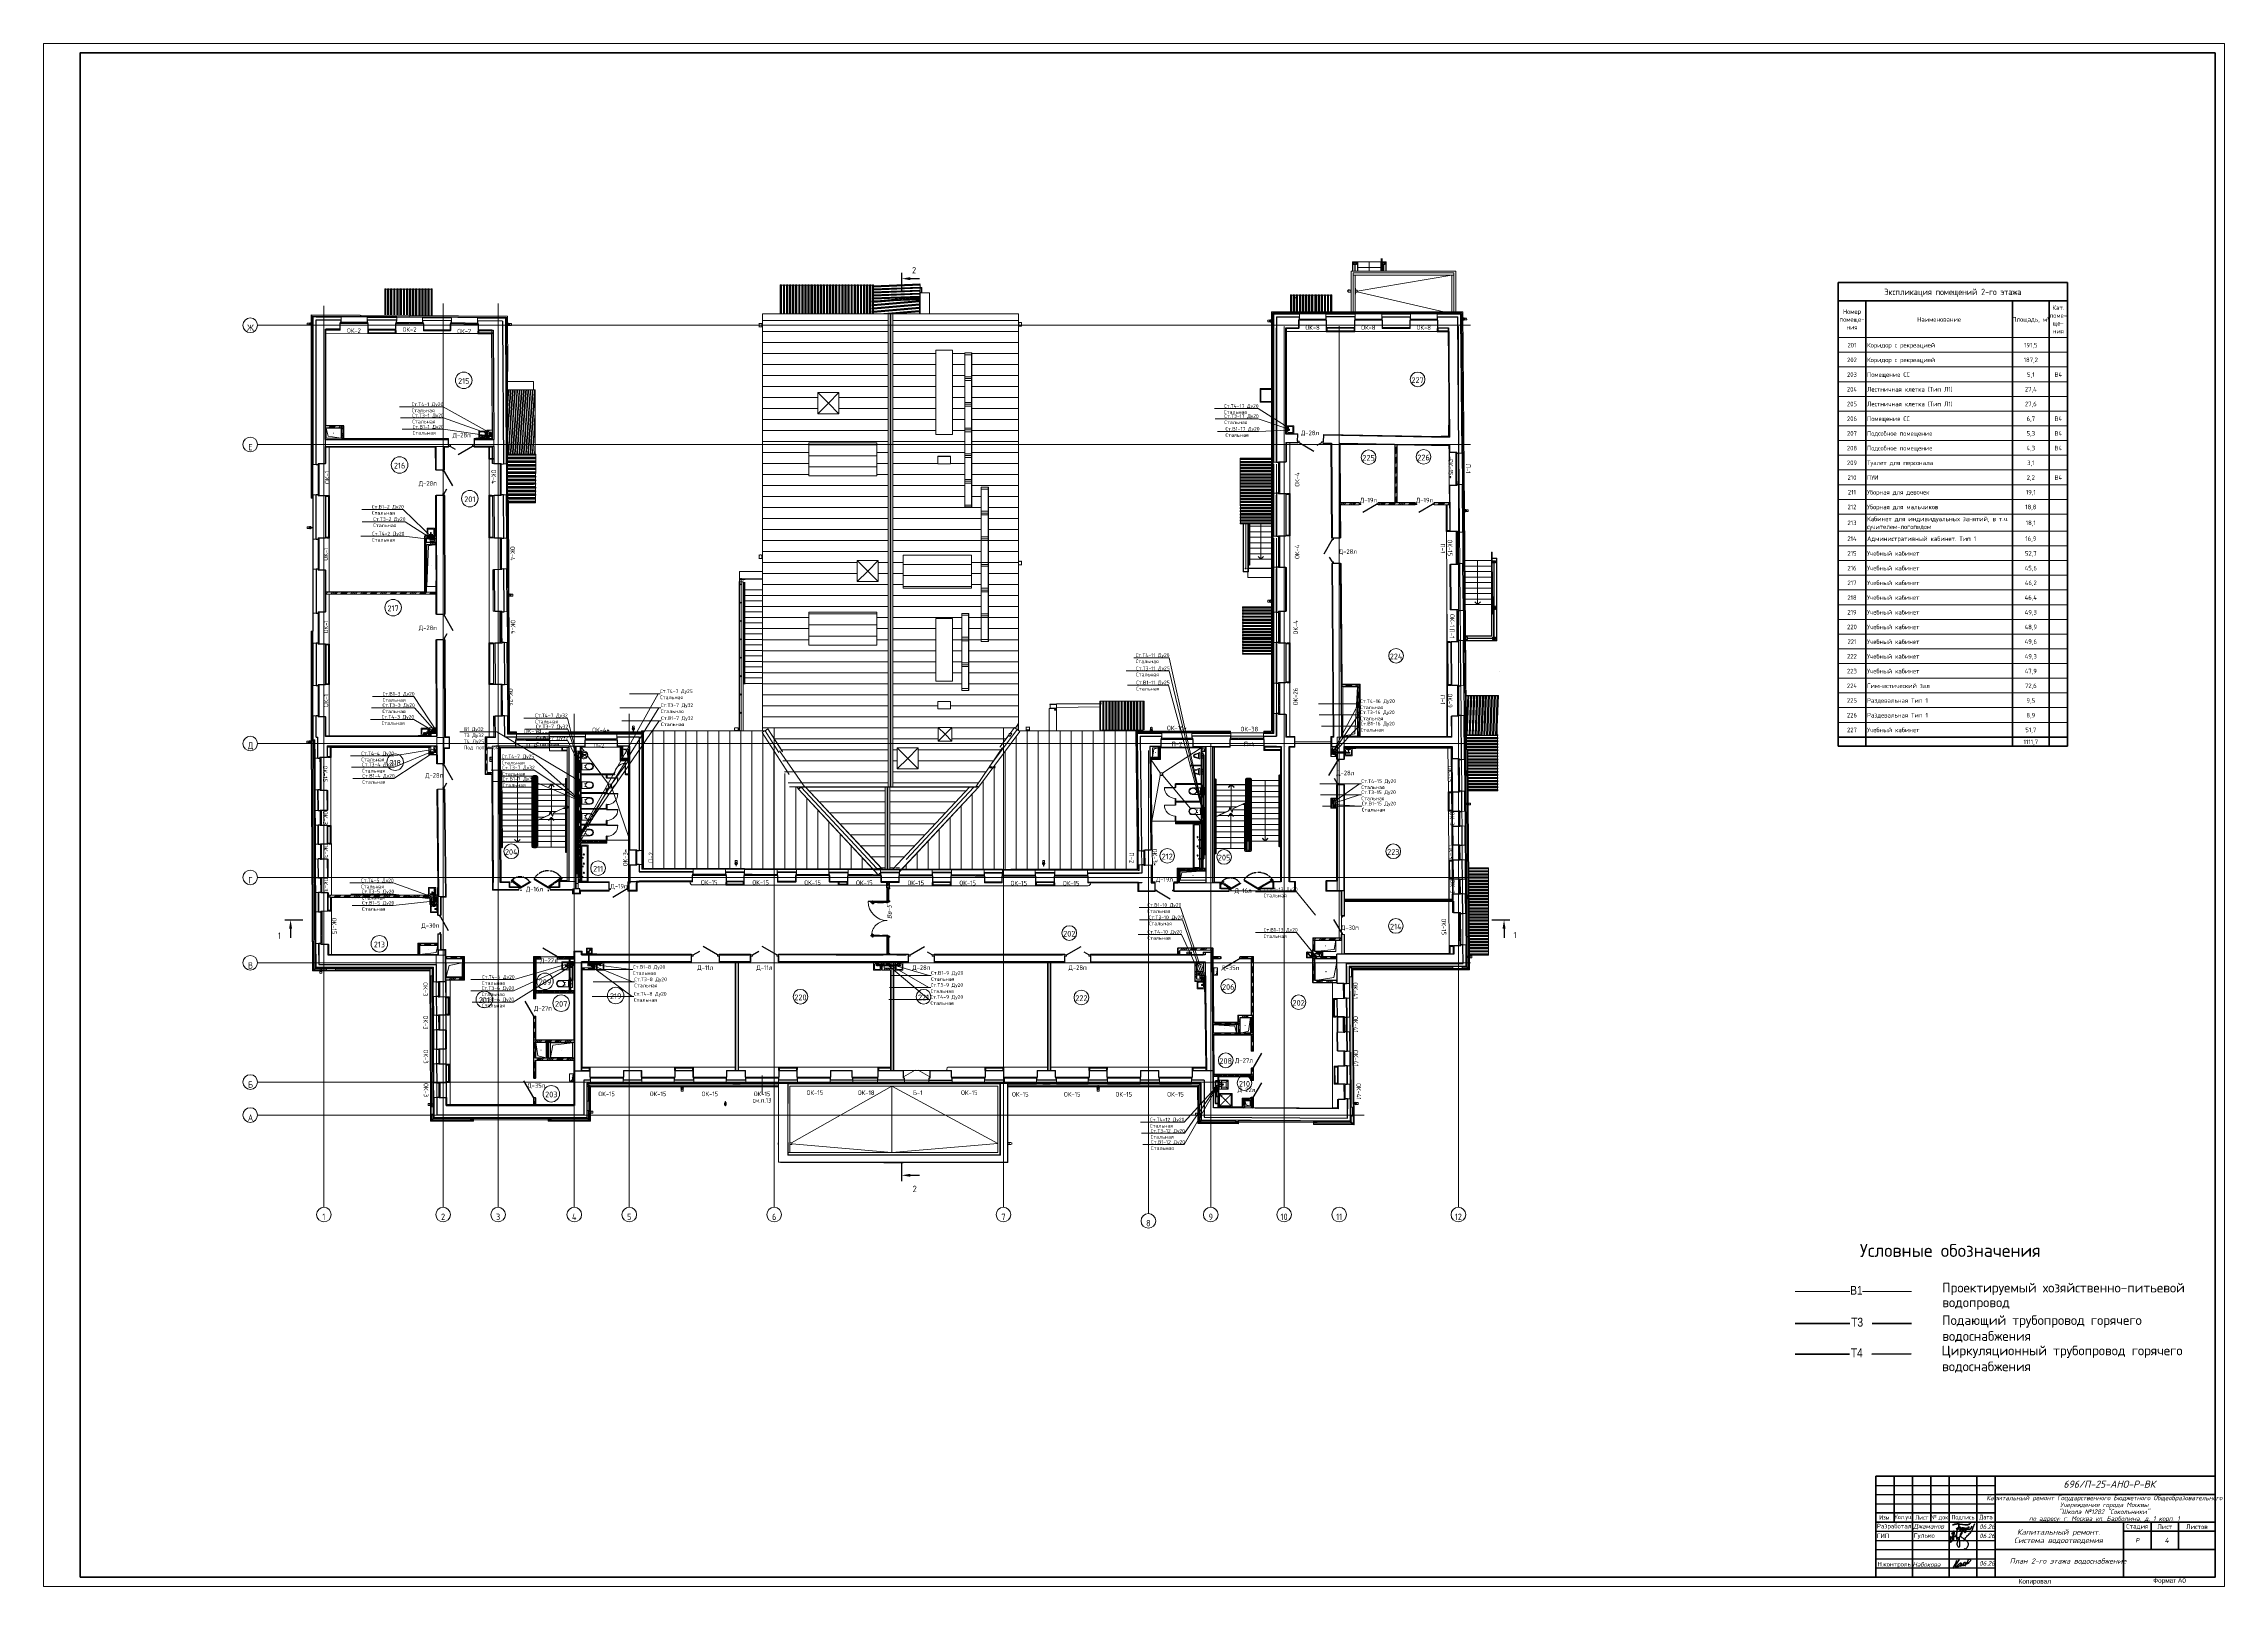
# Model space of a CAD drawing. Header units: millimetres. Extents: x -10178924 to 11692288, y -947381 to 58396.
# Drawn here: x 303540 to 422429, y -202288 to -118196 of the extents above; entities that cross this region are included whole.
import ezdxf
from ezdxf import colors
from ezdxf.entities.mleader import LeaderData, LeaderLine
from ezdxf.math import Vec2, Vec3

# ---------------------------------------------------------------- set-up
doc = ezdxf.new("R2010")
doc.units = ezdxf.units.MM
for name, pattern in [('ADSK_Линия сетки', [25, 20, -2.5, 0, -2.5]), ('ADSK_Штриховая_ш3 п1_5', [4.5, 3, -1.5]), ('HIDDEN', [9.525, 6.35, -3.175])]:
    doc.linetypes.add(name, pattern=pattern)
for name, color, linetype, lineweight in [('!В1', 5, 'Continuous', 35), ('!Т3', 1, 'Continuous', 35), ('!Т4', 30, 'Continuous', 35), ('_ Окна', 7, 'Continuous', 9), ('_0', 7, 'Continuous', 25), ('PDF _Текст', 7, 'Continuous', 5), ('Shtamp', 7, 'Continuous', 35), ('Аннотация', 7, 'Continuous', 18), ('Витраж', 7, 'Continuous', 9), ('Воздуховоды', 7, 'Continuous', 18), ('Выноски ВК', 7, 'Continuous', 0), ('Графика', 7, 'Continuous', 20), ('Двери', 7, 'Continuous', 9), ('Двери открывание', 7, 'Continuous', 9), ('Каркас', 7, 'Continuous', 18), ('Колонны', 7, 'Continuous', 18), ('Крыша', 7, 'Continuous', 9), ('Крыша штриховка', 7, 'Continuous', 9), ('Лестницы', 7, 'Continuous', 9), ('Марки', 7, 'Continuous', 20), ('Марки дверей', 7, 'Continuous', 20), ('Марки окон', 7, 'Continuous', 20), ('Обобщенные модели', 7, 'Continuous', 18), ('Оборудование', 7, 'Continuous', 18), ('Ограждение', 7, 'Continuous', 9), ('Окна', 7, 'Continuous', 9), ('Оси', 253, 'Continuous', 9), ('Панели витража', 7, 'Continuous', 9), ('Перекрытие', 7, 'Continuous', 18), ('подписи', 170, 'Continuous', 25), ('Потолки', 7, 'Continuous', 9), ('ПП_Оформление_подписи_ГИП_Гулько', 5, 'Continuous', 30), ('Разрезы', 7, 'Continuous', 9), ('Сантехника', 7, 'Continuous', 18), ('Стены внутренние', 7, 'Continuous', 18), ('Стены наружные', 7, 'Continuous', 18), ('Стены несущие', 7, 'Continuous', 30), ('Стены отделка', 7, 'Continuous', 30), ('Стены перегородки', 7, 'Continuous', 30), ('Стены штриховка', 7, 'Continuous', 9), ('Стрелки вверх', 7, 'Continuous', 18), ('Узлы', 7, 'Continuous', 18), ('ШТРИХОВКА', 252, 'Continuous', 15)]:
    doc.layers.add(name, color=color, linetype=linetype, lineweight=lineweight)
for name, color, linetype in [('PDF _PDF __водопровод', 5, 'Continuous'), ('PDF _Ramka', 7, 'Continuous'), ('PDF _В1_Арматура', 7, 'Continuous'), ('PDF _ВК_Т3', 1, 'Continuous'), ('PDF _Линии', 7, 'Continuous')]:
    doc.layers.add(name, color=color, linetype=linetype)
doc.layers.add('Линии', color=7, linetype='Continuous', lineweight=9, true_color=0x00a600)
doc.styles.add('GOST Common', font='GOST_Common.ttf', dxfattribs={"width": 0.9, "height": 350})
doc.styles.add('GOST Common_10', font='GOST_Common.ttf', dxfattribs={"width": 0.9, "height": 3.5})
doc.styles.add('GOST Common_11', font='GOST_Common.ttf', dxfattribs={"width": 0.9, "height": 2.5})
doc.styles.add('GOST Common_2', font='GOST_Common.ttf', dxfattribs={"width": 0.9, "height": 250})
doc.styles.add('GOST Common_3', font='GOST_Common.ttf', dxfattribs={"width": 0.8, "height": 350})
doc.styles.add('GOST Common_B_I', font='', dxfattribs={"width": 0.9, "height": 250})
doc.styles.add('ISOCPEUR', font='isocpeui.ttf', dxfattribs={"width": 0.9})
doc.styles.add('PDF Arial Narrow', font='ARIALN.TTF')
doc.styles.add('PDF ArialMT', font='arial.ttf')
doc.styles.add('PDF ISOCPEUR', font='isocpeur.ttf')
doc.styles.add('PDF ISOCPEUR Italic', font='isocpeui.ttf')
doc.styles.add('М2', font='isocpeur.ttf', dxfattribs={"width": 0.8})
doc.styles.get('GOST Common_B_I').set_extended_font_data('GOST Common', italic=True, bold=True)
pattern_1 = [(45, (0, -123085.82), (-67.35192, 67.35192), []), (45, (44.9, -123085.82), (-67.35192, 67.35192), [])]
pattern_2 = [(45, (0, -123085.82), (-269.4077, 269.4077), []), (45, (89.8, -123085.82), (-269.4077, 269.4077), []), (45, (179.6, -123085.82), (-269.4077, 269.4077), []), (45, (269.4, -123085.82), (-269.4077, 269.4077), [])]
pattern_3 = [(0, (0, -123085.82), (406.4, 101.6), [33.528, -271.272, 33.528, -271.272, -1625.6]), (0, (0, -123085.82), (406.4, 101.6), [-609.6, 33.528, -576.072, 33.528, -271.272, -711.2]), (0, (0, -123085.82), (406.4, 101.6), [-1524, 33.528, -169.672, 33.528, -474.472]), (120, (152.4, -123035.02), (-291.18818, 301.15272), [33.528, -271.272, 33.528, -271.272, -1625.6]), (120, (152.4, -123035.02), (-291.18818, 301.15272), [-609.6, 33.528, -576.072, 33.528, -271.272, -711.2]), (120, (152.4, -123035.02), (-291.18818, 301.15272), [-1524, 33.528, -169.672, 33.528, -474.472]), (240, (203.2, -122831.82), (-115.21182, -402.75272), [33.528, -271.272, 33.528, -271.272, -1625.6]), (240, (203.2, -122831.82), (-115.21182, -402.75272), [-609.6, 33.528, -576.072, 33.528, -271.272, -711.2]), (240, (203.2, -122831.82), (-115.21182, -402.75272), [-1524, 33.528, -169.672, 33.528, -474.472])]
pattern_4 = [(45, (0, -123085.8), (-381.661, 381.661), []), (45, (134.94, -123085.8), (0, 763.322), []), (45, (-134.94, -123085.8), (0, 763.322), [])]

# ---------------------------------------------------------------- blocks, each defined once
blk = doc.blocks.new('GM_Отверстие прямоугольное _в плите_ - Отверстие-7235603-План 2-го этажа')
at = {"layer": 'Обобщенные модели'}
for p, q in [((-435, -385), (-435, 385)), ((-435, 385), (435, 385)), ((435, 385), (-435, 385)), ((-435, 385), (-435, -385)), ((-435, -385), (-281, 231)), ((-281, 231), (435, 385)), ((435, 385), (435, -385)), ((435, -385), (435, 385)), ((435, -385), (-435, -385)), ((-435, -385), (435, -385))]:
    blk.add_line(p, q, dxfattribs=at)
for start, end in [(360, 180), (180, 360), (60, 165), (300, 360), (195, 270)]:
    blk.add_arc((0, 0), 2.5, start, end, dxfattribs=at)
blk = doc.blocks.new('AC_Дверь_Однопольная_Стальная - 1000х2100Н Д35п-металлическая-7230609-План 2-го этажа')
at = {"layer": 'Двери', "lineweight": 30}
blk.add_line((-535, 75), (392, 610), dxfattribs=at)
blk = doc.blocks.new('AC_Дверь_Однопольная_Деревянная - 900х2100Н композитная Д-22л-6552334-План 2-го этажа')
at = {"layer": 'Двери', "lineweight": 30}
blk.add_line((465, 75), (-340, 540), dxfattribs=at)
blk = doc.blocks.new('AC_Дверь_Однопольная_Стальная - 900х2100Н Д27л-6552346-План 2-го этажа')
at = {"layer": 'Двери', "lineweight": 30}
blk.add_line((465, 75), (-340, 540), dxfattribs=at)
blk = doc.blocks.new('131_Сантехническая перегородка_Дверь - СД-2-3905255-План 2-го этажа')
at = {"layer": 'Двери'}
for p, q in [((191, -8), (175, -8)), ((175, -8), (175, -608)), ((191, -608), (175, -608)), ((191, -8), (191, -608))]:
    blk.add_line(p, q, dxfattribs=at)
at = {"layer": 'Двери открывание'}
blk.add_arc((175, -8), 600, 270, 0, dxfattribs=at)
at = {"layer": 'Обобщенные модели', "lineweight": 40}
for p, q in [((175, 8), (0, 8)), ((0, 8), (0, -4)), ((175, -4), (175, 8)), ((775, 8), (775, -4)), ((0, -4), (175, -4))]:
    blk.add_line(p, q, dxfattribs=at)
blk.add_lwpolyline([(775, -4), (1050, -4), (1050, 8), (775, 8)], dxfattribs=at)
blk = doc.blocks.new('131_Сантехническая перегородка - СП-3 3-3867703-План 2-го этажа')
at = {"layer": 'Обобщенные модели', "lineweight": 40}
for p, q in [((1380, 8), (0, 8)), ((0, 8), (0, -4)), ((1380, -4), (1380, 8)), ((0, -4), (1380, -4))]:
    blk.add_line(p, q, dxfattribs=at)
blk = doc.blocks.new('SND_Унитаз_Jika_Olymp_с_инсталяцией - Унитаз_ выпуск прямой_ установка на пол_693х360х360_ PN30_12_ ХВ резьба HP DN15_ К гл_ кон П DN100-716055-План 2-го этажа')
at = {"layer": 'Сантехника'}
for p, q in [((-327, 125), (328, 125)), ((-327, 94), (-327, 125)), ((328, 94), (-327, 94)), ((-255, 85), (-255, 125)), ((-255, 125), (255, 125)), ((-208, 85), (-255, 85)), ((-208, 0), (-208, 85)), ((208, 0), (-208, 0)), ((-180, 687), (-180, 189)), ((-180, 224), (180, 224)), ((-180, 189), (-180, 224)), ((0, 62), (0, -6)), ((180, 189), (180, 687)), ((180, 224), (180, 189)), ((208, 85), (208, 0)), ((255, 85), (208, 85)), ((255, 125), (255, 85)), ((328, 125), (328, 94))]:
    blk.add_line(p, q, dxfattribs=at)
at = {"layer": 'Сантехника', "flags": 128}
for points in [[(0, 437), (-34, 442), (-67, 456), (-97, 480), (-121, 512), (-140, 550), (-151, 592), (-155, 637), (-151, 681), (-140, 723), (-121, 761), (-97, 793), (-67, 817), (-34, 831), (0, 837)], [(-62, 376), (-72, 412), (-75, 420)], [(0, 837), (34, 831), (67, 817), (97, 793), (121, 761), (140, 723), (151, 681), (155, 637), (151, 592), (140, 550), (121, 512), (97, 480), (67, 456), (34, 442), (0, 437)], [(75, 420), (62, 379), (62, 376)]]:
    blk.add_lwpolyline(points, dxfattribs=at)
at = {"layer": 'Сантехника'}
blk.add_arc((0, 687), 180, 0, 180, dxfattribs=at)
blk = doc.blocks.new('131_Сантехническая перегородка - СП-5-3849142-План 2-го этажа')
at = {"layer": 'Обобщенные модели', "lineweight": 40}
for p, q in [((600, 8), (0, 8)), ((0, 8), (0, -4)), ((600, -4), (600, 8)), ((0, -4), (600, -4))]:
    blk.add_line(p, q, dxfattribs=at)
blk = doc.blocks.new('SND_2D_Писуар с инсталляцией - По умолчанию-621783-План 2-го этажа')
at = {"layer": 'Сантехника'}
for p, q in [((-96, 329), (-168, 89)), ((-139, 50), (140, 50)), ((-57, 317), (-116, 125)), ((-116, 125), (116, 125)), ((116, 125), (57, 317)), ((168, 89), (96, 329)), ((-109, -125), (-149, -125)), ((-109, -75), (-109, -125)), ((-39, -87), (41, -87)), ((1, -125), (1, -75)), ((111, -75), (111, -125)), ((111, -125), (151, -125))]:
    blk.add_line(p, q, dxfattribs=at)
for centre, radius, start, end in [((-140, 80), 30, 162.99987, 270.42558), ((0, 300), 100, 16.81176, 163.3196), ((0, 300), 60, 16.81176, 163.35778), ((140, 80), 30, 269.99999, 16.8118), ((1, -87), 18.9, 133.9559, 269.99999), ((1, -87), 18.9, 269.99999, 46.0441)]:
    blk.add_arc(centre, radius, start, end, dxfattribs=at)
blk = doc.blocks.new('АС_Дверь_Однопольная_Алюминиевая - 1030х2200 алюм ост с мат_плёнкой Д19п-3646857-План 2-го этажа')
at = {"layer": 'Двери'}
for p, q in [((-390, -110), (-303, -110)), ((-390, -150), (-390, -110)), ((-303, -150), (-390, -150)), ((-303, -110), (-303, -150)), ((553, -110), (640, -110)), ((553, -150), (553, -110)), ((640, -150), (553, -150)), ((640, -110), (640, -150))]:
    blk.add_line(p, q, dxfattribs=at)
at = {"layer": 'Двери', "lineweight": 30}
blk.add_line((553, -150), (-188, -578), dxfattribs=at)
blk = doc.blocks.new('131_Сантехническая перегородка - СП-3 4-3867706-План 2-го этажа')
at = {"layer": 'Обобщенные модели', "lineweight": 40}
for p, q in [((1370, 8), (0, 8)), ((0, 8), (0, -4)), ((1370, -4), (1370, 8)), ((0, -4), (1370, -4))]:
    blk.add_line(p, q, dxfattribs=at)
blk = doc.blocks.new('131_Сантехническая перегородка_Дверь - СД-1-3905256-План 2-го этажа')
at = {"layer": 'Двери'}
for p, q in [((784, -8), (800, -8)), ((784, -8), (784, -608)), ((784, -608), (800, -608)), ((800, -8), (800, -608))]:
    blk.add_line(p, q, dxfattribs=at)
at = {"layer": 'Двери открывание'}
blk.add_arc((800, -8), 600, 180, 270, dxfattribs=at)
at = {"layer": 'Обобщенные модели', "lineweight": 40}
blk.add_line((200, -4), (200, 8), dxfattribs=at)
blk.add_lwpolyline([(200, 8), (-20, 8), (-20, -4), (200, -4)], dxfattribs=at)
blk.add_lwpolyline([(800, -4), (842, -4), (842, 8), (800, 8)], close=True, dxfattribs=at)
blk = doc.blocks.new('SND_Унитаз_Jika_Olymp_с_инсталяцией - Унитаз_ выпуск прямой_ установка на пол_693х360х360_ PN30_12_ ХВ резьба HP DN15_ К гл_ кон П DN100-701491-План 2-го этажа')
at = {"layer": 'Сантехника'}
for p, q in [((0, -62), (0, 6)), ((-327, -94), (328, -94)), ((-327, -125), (-327, -94)), ((328, -125), (-327, -125)), ((-255, -85), (-255, -125)), ((-208, -85), (-255, -85)), ((-255, -125), (255, -125)), ((-208, 0), (-208, -85)), ((208, 0), (-208, 0)), ((-180, -179), (-180, -181)), ((-180, -181), (-180, -179)), ((-180, -196), (-180, -687)), ((-180, -224), (-180, -196)), ((180, -224), (-180, -224)), ((180, -181), (180, -179)), ((180, -179), (180, -181)), ((180, -687), (180, -196)), ((180, -196), (180, -224)), ((208, -85), (208, 0)), ((255, -85), (208, -85)), ((255, -125), (255, -85)), ((328, -94), (328, -125))]:
    blk.add_line(p, q, dxfattribs=at)
at = {"layer": 'Сантехника', "flags": 128}
for points in [[(0, -837), (-34, -831), (-67, -817), (-97, -793), (-121, -761), (-140, -723), (-151, -681), (-155, -637), (-151, -592), (-140, -550), (-121, -512), (-97, -480), (-67, -456), (-34, -442), (0, -437)], [(-62, -376), (-72, -412), (-75, -420)], [(0, -437), (34, -442), (67, -456), (97, -480), (121, -512), (140, -550), (151, -592), (155, -637), (151, -681), (140, -723), (121, -761), (97, -793), (67, -817), (34, -831), (0, -837)], [(75, -420), (62, -379), (62, -376)]]:
    blk.add_lwpolyline(points, dxfattribs=at)
at = {"layer": 'Сантехника'}
blk.add_arc((0, -687), 180, 180, 360, dxfattribs=at)
blk = doc.blocks.new('Sink - Cleaners _1_ - 400 x 500mm-663687-План 2-го этажа')
at = {"layer": 'Сантехника'}
for p, q in [((-249, 5), (-249, 495)), ((-247, 495), (-247, 0)), ((-247, 0), (247, 0)), ((-244, 500), (244, 500)), ((244, 498), (-244, 498)), ((-224, 135), (-224, 470)), ((-219, 475), (219, 475)), ((-219, 470), (-138, 388)), ((-219, 135), (-139, 151)), ((219, 130), (-219, 130)), ((-134, 155), (-134, 380)), ((-129, 385), (131, 385)), ((-126, 150), (-129, 150)), ((124, 150), (-126, 150)), ((136, 155), (136, 380)), ((219, 470), (137, 388)), ((219, 135), (140, 150)), ((224, 470), (224, 135)), ((247, 0), (247, 495)), ((249, 495), (249, 5)), ((244, 0), (-244, 0))]:
    blk.add_line(p, q, dxfattribs=at)
for centre, radius, start, end in [((-244, 495), 5, 90, 180), ((-244, 5), 5, 180, 270), ((-244, 495), 3, 90, 180), ((-219, 470), 5, 90, 180), ((-219, 135), 5, 180, 270), ((-129, 380), 5, 90, 180), ((-129, 155), 5, 180, 270), ((-99, 64), 17.5, 0, 180), ((-99, 64), 17.5, 180, 0), ((1, 200), 37.5, 0, 180), ((1, 200), 37.5, 180, 0), ((1, 200), 23, 0, 180), ((1, 200), 23, 180, 0), ((1, 64), 17.5, 0, 180), ((1, 64), 17.5, 180, 0), ((101, 64), 17.5, 0, 180), ((101, 64), 17.5, 180, 0), ((131, 380), 5, 0, 90), ((131, 155), 5, 270, 0), ((219, 470), 5, 0, 90), ((219, 135), 5, 270, 360), ((244, 495), 5, 0, 90), ((244, 495), 3, 0, 90), ((244, 5), 5, 270, 360)]:
    blk.add_arc(centre, radius, start, end, dxfattribs=at)
for start_param, end_param in [(3.1415927, 6.2831853), (0, 3.1415927)]:
    blk.add_ellipse((1, 137), major_axis=(-12.5, 0), ratio=0.2476169, start_param=start_param, end_param=end_param, dxfattribs=at)
blk = doc.blocks.new('dver-dpo-230 _1_ - 1700х2300Н ост алюм EIWS30 Д-16л-3687090-План 2-го этажа')
at = {"layer": 'Двери'}
for p, q in [((-850, 10), (-850, 60)), ((-850, 60), (-814, 60)), ((-840, 60), (-850, 60)), ((-850, 60), (-850, 10)), ((-774, 10), (-850, 10)), ((-850, 10), (-840, 10)), ((-840, 10), (-840, 60)), ((-814, 60), (-814, 55)), ((-811, 52), (-790, 52)), ((-804, 60), (-241, 385)), ((-802, 56), (-804, 60)), ((-784, 66), (-802, 56)), ((-790, 52), (-790, 17)), ((-787, 14), (-774, 14)), ((-762, 27), (-784, 66)), ((-774, 14), (-774, 10)), ((-234, 332), (-762, 27)), ((-241, 385), (-239, 381)), ((-219, 346), (-239, 381)), ((-234, 332), (-199, 352)), ((-202, 356), (-219, 346)), ((-199, 352), (-202, 356)), ((-6, 523), (-29, 484)), ((-29, 484), (762, 27)), ((-21, 537), (-24, 533)), ((-24, 533), (-6, 523)), ((804, 60), (-21, 537)), ((762, 27), (784, 66)), ((774, 14), (774, 10)), ((787, 14), (774, 14)), ((774, 10), (850, 10)), ((784, 66), (802, 56)), ((790, 52), (790, 17)), ((811, 52), (790, 52)), ((802, 56), (804, 60)), ((814, 60), (814, 55)), ((850, 60), (814, 60)), ((850, 60), (840, 60)), ((840, 60), (840, 10)), ((840, 10), (850, 10)), ((850, 10), (850, 60)), ((850, 10), (850, 60))]:
    blk.add_line(p, q, dxfattribs=at)
for centre, radius, start, end in [((-811, 55), 2.52, 180, 270), ((-787, 17), 2.5, 180, 270), ((787, 17), 2.5, 270, 360), ((811, 55), 2.52, 270, 0)]:
    blk.add_arc(centre, radius, start, end, dxfattribs=at)
blk = doc.blocks.new('Дверь-Alumark_двупольная с глухим окном_S70 - 1400х2200 алюм ост Д30п-6129806-План 2-го этажа')
at = {"layer": 'Двери'}
for p, q in [((-575, 190), (-575, 120)), ((-480, 190), (-575, 190)), ((-575, 120), (-480, 120)), ((-480, 120), (-480, 190)), ((730, 190), (730, 120)), ((825, 190), (730, 190)), ((730, 120), (825, 120)), ((825, 120), (825, 190))]:
    blk.add_line(p, q, dxfattribs=at)
at = {"layer": 'Двери', "lineweight": 30}
for p, q in [((-480, 190), (312, 647)), ((730, 190), (475, 337))]:
    blk.add_line(p, q, dxfattribs=at)
blk = doc.blocks.new('Дверь-Alumark_двупольная с глухим окном_S70 - 1400х2200 алюм ост Д30п-6129808-План 2-го этажа')
at = {"layer": 'Двери'}
for p, q in [((-575, 220), (-575, 150)), ((-480, 220), (-575, 220)), ((-575, 150), (-480, 150)), ((-480, 150), (-480, 220)), ((730, 220), (730, 150)), ((825, 220), (730, 220)), ((730, 150), (825, 150)), ((825, 150), (825, 220))]:
    blk.add_line(p, q, dxfattribs=at)
at = {"layer": 'Двери', "lineweight": 30}
for p, q in [((-480, 220), (312, 677)), ((730, 220), (475, 367))]:
    blk.add_line(p, q, dxfattribs=at)
blk = doc.blocks.new('АС_Дверь_Однопольная_Алюминиевая - 1030х2200 алюм Д31п-3645205-План 2-го этажа')
at = {"layer": 'Двери'}
for p, q in [((-390, -20), (-303, -20)), ((-390, -60), (-390, -20)), ((-303, -60), (-390, -60)), ((-303, -20), (-303, -60)), ((553, -20), (640, -20)), ((553, -60), (553, -20)), ((640, -60), (553, -60)), ((640, -20), (640, -60))]:
    blk.add_line(p, q, dxfattribs=at)
at = {"layer": 'Двери', "lineweight": 30}
blk.add_line((553, -60), (-188, -488), dxfattribs=at)
blk = doc.blocks.new('Дверь-Alumark_двупольная с глухим окном_S70 - 1520х2200 алюм ост Д-11л-6129590-План 2-го этажа')
at = {"layer": 'Двери'}
for p, q in [((-635, 190), (-635, 120)), ((-540, 190), (-635, 190)), ((-635, 120), (-540, 120)), ((-540, 120), (-540, 190)), ((790, 190), (790, 120)), ((885, 190), (790, 190)), ((790, 120), (885, 120)), ((885, 120), (885, 190))]:
    blk.add_line(p, q, dxfattribs=at)
at = {"layer": 'Двери', "lineweight": 30}
for p, q in [((-540, 190), (-181, 397)), ((790, 190), (-2, 647))]:
    blk.add_line(p, q, dxfattribs=at)
blk = doc.blocks.new('SND_2D_Раковина - 400х400-608366-План 2-го этажа')
at = {"layer": 'Сантехника'}
for p, q in [((-200, 220), (200, 220)), ((-200, -180), (-200, 220)), ((-200, 220), (-200, -180)), ((200, 220), (-200, 220)), ((-160, 130), (-160, -70)), ((110, 180), (-110, 180)), ((160, -70), (160, 130)), ((200, 220), (200, -180)), ((200, -180), (200, 220)), ((200, -180), (-200, -180)), ((-200, -180), (200, -180)), ((-110, -120), (-25, -120)), ((-70, -135), (-70, -150)), ((-25, -135), (-70, -135)), ((-70, -150), (-25, -150)), ((-25, -180), (-25, -15)), ((-25, -15), (25, -15)), ((25, -15), (25, -180)), ((25, -120), (110, -120)), ((25, -135), (70, -135)), ((70, -150), (25, -150)), ((70, -135), (70, -150))]:
    blk.add_line(p, q, dxfattribs=at)
for centre, start, end in [((-110, 130), 90, 180), ((110, 130), 360, 90), ((-110, -70), 180, 270), ((110, -70), 270, 360)]:
    blk.add_arc(centre, 50, start, end, dxfattribs=at)
blk = doc.blocks.new('Дверь-Alumark_двупольная с глухим окном_S70 - 1400х2200 алюм ост Д30л-6280821-План 2-го этажа')
at = {"layer": 'Двери'}
for p, q in [((-575, 190), (-575, 120)), ((-480, 190), (-575, 190)), ((-575, 120), (-480, 120)), ((-480, 120), (-480, 190)), ((730, 190), (730, 120)), ((825, 190), (730, 190)), ((730, 120), (825, 120)), ((825, 120), (825, 190))]:
    blk.add_line(p, q, dxfattribs=at)
at = {"layer": 'Двери', "lineweight": 30}
for p, q in [((-480, 190), (-225, 337)), ((730, 190), (-62, 647))]:
    blk.add_line(p, q, dxfattribs=at)
blk = doc.blocks.new('АС_Дверь_Однопольная_Алюминиевая - 1030х2200 алюм ост с мат_плёнкой Д19п-3646875-План 2-го этажа')
at = {"layer": 'Двери'}
for p, q in [((-390, -18), (-303, -18)), ((-390, -58), (-390, -18)), ((-303, -58), (-390, -58)), ((-303, -18), (-303, -58)), ((553, -18), (640, -18)), ((553, -58), (553, -18)), ((640, -58), (553, -58)), ((640, -18), (640, -58))]:
    blk.add_line(p, q, dxfattribs=at)
at = {"layer": 'Двери', "lineweight": 30}
blk.add_line((553, -58), (-188, -486), dxfattribs=at)
blk = doc.blocks.new('Дверь-Alumark_двупольная с глухим окном_S70 - 1400х2200 алюм ост Д30л_-6280731-План 2-го этажа')
at = {"layer": 'Двери'}
for p, q in [((-575, 220), (-575, 150)), ((-480, 220), (-575, 220)), ((-575, 150), (-480, 150)), ((-480, 150), (-480, 220)), ((730, 220), (730, 150)), ((825, 220), (730, 220)), ((730, 150), (825, 150)), ((825, 150), (825, 220))]:
    blk.add_line(p, q, dxfattribs=at)
at = {"layer": 'Двери', "lineweight": 30}
for p, q in [((-480, 220), (-225, 367)), ((730, 220), (-62, 677))]:
    blk.add_line(p, q, dxfattribs=at)
blk = doc.blocks.new('Системная панель - Стекло - 40мм-6453783-План 2-го этажа')
at = {"layer": 'Панели витража', "lineweight": 18}
for p, q in [((337.5, 40), (-337.5, 40)), ((-337.5, 40), (-337.5, 0)), ((-337.5, 0), (337.5, 0)), ((337.5, 0), (337.5, 40))]:
    blk.add_line(p, q, dxfattribs=at)
blk = doc.blocks.new('AC_ДверьВитражная_Двупольная_Алюминиевая - Остекленные-6453785-План 2-го этажа')
at = {"layer": 'Двери', "lineweight": 30}
for p, q in [((947.5, 0), (947.5, -860)), ((-947.5, 0), (-947.5, -1035))]:
    blk.add_line(p, q, dxfattribs=at)
at = {"layer": 'Двери'}
for centre, radius, start, end in [((-947.5, 0), 1035, 270, 0), ((947.5, 0), 860, 180, 270)]:
    blk.add_arc(centre, radius, start, end, dxfattribs=at)
blk = doc.blocks.new('Прямоугольный импост - Импост структурный с накладкой - 160мм-6453677-План 2-го этажа')
at = {"layer": 'Витраж', "lineweight": 18}
for p, q in [((-25, 0), (-25, 17)), ((-25, 17), (25, 17)), ((-15, 0), (-25, 0)), ((-15, -40), (-15, 0)), ((25, 0), (15, 0)), ((15, 0), (15, -40)), ((25, 17), (25, 0)), ((-25, -140), (-25, -40)), ((-25, -40), (-15, -40)), ((25, -140), (-25, -140)), ((15, -40), (25, -40)), ((25, -40), (25, -140))]:
    blk.add_line(p, q, dxfattribs=at)
blk = doc.blocks.new('Системная панель - Стекло - 40мм-6453801-План 2-го этажа')
at = {"layer": 'Панели витража', "lineweight": 18}
for p, q in [((460, 40), (-460, 40)), ((-460, 40), (-460, 0)), ((-460, 0), (460, 0)), ((460, 0), (460, 40))]:
    blk.add_line(p, q, dxfattribs=at)
blk = doc.blocks.new('Прямоугольный импост - Импост структурный с накладкой - 100мм-5579249-План 2-го этажа')
at = {"layer": 'Витраж'}
for p, q in [((24191, 8797), (24191, 9697)), ((24308, 8797), (24308, 9697))]:
    blk.add_line(p, q, dxfattribs=at)
blk = doc.blocks.new('Прямоугольный импост - Импост структурный с накладкой - 100мм-5579251-План 2-го этажа')
at = {"layer": 'Витраж'}
for p, q in [((24191, 11672), (24191, 12327)), ((24308, 11672), (24308, 12327))]:
    blk.add_line(p, q, dxfattribs=at)
blk = doc.blocks.new('Прямоугольный импост - Импост структурный с накладкой - 160мм-6453686-План 2-го этажа')
at = {"layer": 'Витраж', "lineweight": 18}
for p, q in [((-50, 0), (-50, 17)), ((-50, 17), (0, 17)), ((-40, 0), (-50, 0)), ((-40, -40), (-40, 0)), ((0, 0), (-10, 0)), ((-10, 0), (-10, -40)), ((0, 17), (0, 0)), ((-50, -140), (-50, -40)), ((-50, -40), (-40, -40)), ((0, -140), (-50, -140)), ((-10, -40), (0, -40)), ((0, -40), (0, -140))]:
    blk.add_line(p, q, dxfattribs=at)
blk = doc.blocks.new('Прямоугольный импост - Импост структурный с накладкой - 160мм-6453803-План 2-го этажа')
at = {"layer": 'Витраж', "lineweight": 18}
for p, q in [((0, 17), (-50, 17)), ((-50, 17), (-50, 0)), ((-50, 0), (-40, 0)), ((-40, 0), (-40, -40)), ((-10, -40), (-10, 0)), ((-10, 0), (0, 0)), ((0, 0), (0, 17)), ((-40, -40), (-50, -40)), ((-50, -40), (-50, -140)), ((-50, -140), (0, -140)), ((0, -40), (-10, -40)), ((0, -140), (0, -40))]:
    blk.add_line(p, q, dxfattribs=at)
blk = doc.blocks.new('SND_2D_Раковина - 400х400-V2-План 2-го этажа')
at = {"layer": 'Сантехника'}
for p, q in [((-200, 220), (200, 220)), ((-200, -155), (-200, 220)), ((-200, 220), (-200, -155)), ((200, 220), (-200, 220)), ((-160, 130), (-160, -70)), ((110, 180), (-110, 180)), ((160, -70), (160, 130)), ((200, 220), (200, -155)), ((200, -155), (200, 220)), ((-110, -120), (-25, -120)), ((-70, -135), (-70, -150)), ((-25, -135), (-70, -135)), ((-70, -150), (-25, -150)), ((-25, -155), (-25, -15)), ((-25, -15), (25, -15)), ((25, -15), (25, -155)), ((25, -120), (110, -120)), ((25, -135), (70, -135)), ((70, -150), (25, -150)), ((70, -135), (70, -150))]:
    blk.add_line(p, q, dxfattribs=at)
for centre, start, end in [((-110, 130), 90, 180), ((110, 130), 360, 90), ((-110, -70), 180, 270), ((110, -70), 270, 360)]:
    blk.add_arc(centre, 50, start, end, dxfattribs=at)
blk = doc.blocks.new('Водосток - Тип 1 _карниз больше 490мм_-5298490-План 2-го этажа')
at = {"layer": 'Обобщенные модели', "lineweight": 9}
h = blk.add_hatch(dxfattribs=at)
h.set_pattern_fill('FP_10', color=256, style=0, pattern_type=2)
h.set_pattern_definition([(314.567, (392.8, 41336.54), (106.86455, 105.2614), [])])
h.paths.add_polyline_path([(76, 171), (76, 149), (86, 129), (103, 115), (125, 110), (149, 117), (164, 129), (174, 149), (174, 171), (164, 191), (147, 205), (125, 210), (103, 205), (86, 191)])
at = {"layer": 'Обобщенные модели'}
for p, q in [((75, 306), (75, 264)), ((75, 186), (75, 188)), ((75, 184), (75, 186)), ((120, 109), (120, 11)), ((130, 11), (130, 109)), ((175, 264), (175, 306)), ((175, 188), (175, 186)), ((175, 186), (175, 184))]:
    blk.add_line(p, q, dxfattribs=at)
at = {"layer": 'Обобщенные модели', "flags": 128}
for points in [[(75, 190), (75, 193), (75, 197), (75, 201), (75, 205), (75, 210), (75, 214), (75, 219), (75, 224), (75, 229), (75, 234), (75, 239), (75, 245), (75, 250), (75, 256), (75, 261), (75, 264)], [(75, 173), (75, 174), (75, 177), (75, 180), (75, 183), (75, 184)], [(175, 264), (175, 258), (175, 252), (175, 247), (175, 242), (175, 236), (175, 231), (175, 226), (175, 221), (175, 216), (175, 212), (175, 207), (175, 203), (175, 199), (175, 195), (175, 191), (175, 190)], [(175, 184), (175, 181), (175, 178), (175, 175), (175, 173)]]:
    blk.add_lwpolyline(points, dxfattribs=at)
at = {"layer": 'Обобщенные модели'}
for start, end in [(90, 270), (270, 90)]:
    blk.add_arc((125, 160), 52, start, end, dxfattribs=at)
at = {"layer": 'Обобщенные модели', "lineweight": 40}
for start, end in [(90, 270), (270, 90)]:
    blk.add_arc((125, 160), 50, start, end, dxfattribs=at)
at = {"layer": 'Обобщенные модели'}
for start_param, end_param in [(4.712389, 6.2831853), (3.1415927, 4.712389)]:
    blk.add_ellipse((125, 306), major_axis=(-50, 0), ratio=0.309017, start_param=start_param, end_param=end_param, dxfattribs=at)
blk = doc.blocks.new('Водосток - Тип 1 _карниз больше 490мм_-5158525-План 2-го этажа')
at = {"layer": 'Обобщенные модели', "lineweight": 9}
h = blk.add_hatch(dxfattribs=at)
h.set_pattern_fill('FP_11', color=256, style=0, pattern_type=2)
h.set_pattern_definition([(314.728, (-451.3, -498.1), (106.568, 105.561), [])])
h.paths.add_polyline_path([(76, 171), (76, 149), (86, 129), (103, 115), (125, 110), (147, 115), (164, 129), (174, 149), (174, 171), (164, 191), (147, 205), (125, 210), (103, 205), (86, 191)])
at = {"layer": 'Обобщенные модели'}
for p, q in [((75, 306), (75, 264)), ((75, 186), (75, 188)), ((75, 184), (75, 185)), ((75, 183), (75, 184)), ((75, 180), (75, 183)), ((175, 264), (175, 306)), ((175, 188), (175, 186)), ((175, 184), (175, 181)), ((175, 181), (175, 180))]:
    blk.add_line(p, q, dxfattribs=at)
at = {"layer": 'Обобщенные модели', "flags": 128}
for points in [[(75, 190), (75, 193), (75, 197), (75, 201), (75, 205), (75, 210), (75, 214), (75, 219), (75, 224), (75, 229), (75, 234), (75, 239), (75, 245), (75, 250), (75, 256), (75, 261), (75, 264)], [(175, 264), (175, 258), (175, 252), (175, 247), (175, 242), (175, 236), (175, 231), (175, 226), (175, 221), (175, 216), (175, 212), (175, 207), (175, 203), (175, 199), (175, 195), (175, 191), (175, 189)]]:
    blk.add_lwpolyline(points, dxfattribs=at)
at = {"layer": 'Обобщенные модели', "lineweight": 40}
for start, end in [(90, 270), (270, 90)]:
    blk.add_arc((125, 160), 50, start, end, dxfattribs=at)
at = {"layer": 'Обобщенные модели'}
for start, end in [(151.63557, 156.91492), (150.13757, 151.63557), (147.15636, 149.313), (90, 144.99713), (34.96234, 90), (30.64484, 32.80229), (28.3214, 29.81997), (23.09382, 28.3214)]:
    blk.add_arc((125, 160), 52, start, end, dxfattribs=at)
for start_param, end_param in [(4.712389, 6.2831853), (3.1415927, 4.712389)]:
    blk.add_ellipse((125, 306), major_axis=(-50, 0), ratio=0.309017, start_param=start_param, end_param=end_param, dxfattribs=at)
blk = doc.blocks.new('Водосток - Тип 1 _карниз больше 490мм_-5158564-План 2-го этажа')
at = {"layer": 'Обобщенные модели', "lineweight": 9}
h = blk.add_hatch(dxfattribs=at)
h.set_pattern_fill('FP_12', color=256, style=0, pattern_type=2)
h.set_pattern_definition([(135, (281.1, -7838.13), (-106.066, -106.066), [])])
h.paths.add_polyline_path([(174, 149), (174, 171), (164, 191), (147, 205), (125, 210), (103, 205), (86, 191), (76, 171), (76, 149), (86, 129), (103, 115), (125, 110), (147, 115), (164, 129), (166, 132)])
at = {"layer": 'Обобщенные модели'}
for p, q in [((75, 306), (75, 264)), ((75, 186), (75, 188)), ((75, 184), (75, 186)), ((175, 264), (175, 306)), ((175, 188), (175, 186)), ((175, 186), (175, 184)), ((175, 184), (175, 181)), ((175, 175), (175, 173))]:
    blk.add_line(p, q, dxfattribs=at)
at = {"layer": 'Обобщенные модели', "flags": 128}
for points in [[(75, 190), (75, 193), (75, 197), (75, 201), (75, 205), (75, 210), (75, 214), (75, 219), (75, 224), (75, 229), (75, 234), (75, 239), (75, 245), (75, 250), (75, 256), (75, 261), (75, 264)], [(75, 173), (75, 174), (75, 177), (75, 180), (75, 183), (75, 184)], [(175, 264), (175, 258), (175, 252), (175, 247), (175, 242), (175, 236), (175, 231), (175, 226), (175, 221), (175, 216), (175, 212), (175, 207), (175, 203), (175, 199), (175, 195), (175, 191), (175, 190)], [(175, 181), (175, 178), (175, 175)]]:
    blk.add_lwpolyline(points, dxfattribs=at)
at = {"layer": 'Обобщенные модели'}
for start, end in [(167.14286, 191.11144), (151.304, 167.14286), (149.80571, 151.304), (146.82394, 148.98099), (90, 144.66431), (35.33569, 90), (31.01901, 33.17606), (28.696, 30.19429), (12.85714, 28.696), (348.88856, 12.85714)]:
    blk.add_arc((125, 160), 52, start, end, dxfattribs=at)
at = {"layer": 'Обобщенные модели', "lineweight": 40}
for start, end in [(90, 270), (270, 90)]:
    blk.add_arc((125, 160), 50, start, end, dxfattribs=at)
at = {"layer": 'Обобщенные модели'}
for start_param, end_param in [(4.712389, 6.2831853), (3.1415927, 4.712389)]:
    blk.add_ellipse((125, 306), major_axis=(-50, 0), ratio=0.309017, start_param=start_param, end_param=end_param, dxfattribs=at)
blk = doc.blocks.new('Водосток - Тип 1 _карниз больше 490мм_-5153572-План 2-го этажа')
at = {"layer": 'Обобщенные модели'}
for p, q in [((75, 306), (75, 264)), ((75, 186), (75, 188)), ((75, 184), (75, 186)), ((175, 264), (175, 306)), ((175, 188), (175, 186)), ((175, 186), (175, 184)), ((175, 184), (175, 181))]:
    blk.add_line(p, q, dxfattribs=at)
at = {"layer": 'Обобщенные модели', "flags": 128}
for points in [[(75, 190), (75, 193), (75, 197), (75, 201), (75, 205), (75, 210), (75, 214), (75, 219), (75, 224), (75, 229), (75, 234), (75, 239), (75, 245), (75, 250), (75, 256), (75, 261), (75, 264)], [(75, 180), (75, 183), (75, 184)], [(175, 264), (175, 258), (175, 252), (175, 247), (175, 242), (175, 236), (175, 231), (175, 226), (175, 221), (175, 216), (175, 212), (175, 207), (175, 203), (175, 199), (175, 195), (175, 191), (175, 190)]]:
    blk.add_lwpolyline(points, dxfattribs=at)
at = {"layer": 'Обобщенные модели', "lineweight": 40}
for start, end in [(90, 270), (270, 90)]:
    blk.add_arc((125, 160), 50, start, end, dxfattribs=at)
at = {"layer": 'Обобщенные модели'}
for start, end in [(151.304, 156.74768), (149.80571, 151.304), (146.82394, 148.98099), (90, 144.66431), (35.33569, 90), (31.01901, 33.17606), (28.696, 30.19429), (23.25232, 28.696)]:
    blk.add_arc((125, 160), 52, start, end, dxfattribs=at)
for start_param, end_param in [(4.712389, 6.2831853), (3.1415927, 4.712389)]:
    blk.add_ellipse((125, 306), major_axis=(-50, 0), ratio=0.309017, start_param=start_param, end_param=end_param, dxfattribs=at)
blk = doc.blocks.new('Водосток - Тип 1 _карниз больше 490мм_-5167118-План 2-го этажа')
at = {"layer": 'Обобщенные модели', "lineweight": 9}
h = blk.add_hatch(dxfattribs=at)
h.set_pattern_fill('FP_13', color=256, style=0, pattern_type=2)
h.set_pattern_definition([(134.537, (8289.9, -55833.66), (-106.91965, -105.20546), [])])
h.paths.add_polyline_path([(174, 149), (174, 171), (164, 191), (147, 205), (125, 210), (103, 205), (86, 191), (76, 171), (76, 149), (86, 129), (104, 115), (125, 110), (147, 115), (164, 129)])
at = {"layer": 'Обобщенные модели'}
for p, q in [((75, 306), (75, 264)), ((75, 186), (75, 188)), ((75, 184), (75, 186)), ((120, 109), (120, 10)), ((130, 10), (130, 109)), ((175, 264), (175, 306)), ((175, 188), (175, 186)), ((175, 186), (175, 184)), ((175, 184), (175, 181))]:
    blk.add_line(p, q, dxfattribs=at)
at = {"layer": 'Обобщенные модели', "flags": 128}
for points in [[(75, 190), (75, 193), (75, 197), (75, 201), (75, 205), (75, 210), (75, 214), (75, 219), (75, 224), (75, 229), (75, 234), (75, 239), (75, 245), (75, 250), (75, 256), (75, 261), (75, 264)], [(75, 180), (75, 183), (75, 184)], [(175, 264), (175, 258), (175, 252), (175, 247), (175, 242), (175, 236), (175, 231), (175, 226), (175, 221), (175, 216), (175, 212), (175, 207), (175, 203), (175, 199), (175, 195), (175, 191), (175, 190)]]:
    blk.add_lwpolyline(points, dxfattribs=at)
at = {"layer": 'Обобщенные модели'}
for start, end in [(90, 270), (270, 90)]:
    blk.add_arc((125, 160), 52, start, end, dxfattribs=at)
at = {"layer": 'Обобщенные модели', "lineweight": 40}
for start, end in [(90, 270), (270, 90)]:
    blk.add_arc((125, 160), 50, start, end, dxfattribs=at)
at = {"layer": 'Обобщенные модели'}
for start_param, end_param in [(4.712389, 6.2831853), (3.1415927, 4.712389)]:
    blk.add_ellipse((125, 306), major_axis=(-50, 0), ratio=0.309017, start_param=start_param, end_param=end_param, dxfattribs=at)
blk = doc.blocks.new('GM_Отверстие прямоугольное _в плите_ - Отверстие-1433026-План 2-го этажа')
at = {"layer": 'Обобщенные модели'}
for p, q in [((-75, -31), (-75, 150)), ((-75, 150), (-75, -31)), ((-74, -142), (-38, 113)), ((-38, 113), (75, 150)), ((75, 150), (75, -142)), ((75, -142), (75, 150))]:
    blk.add_line(p, q, dxfattribs=at)
for start, end in [(360, 180), (180, 360), (60, 165), (300, 360), (195, 270)]:
    blk.add_arc((0, 0), 2.5, start, end, dxfattribs=at)
blk = doc.blocks.new('GM_Отверстие прямоугольное _в плите_ - Отверстие-1400775-План 2-го этажа')
at = {"layer": 'Обобщенные модели'}
for p, q in [((-75, -125), (-75, 125)), ((-75, 125), (75, 125)), ((75, 125), (-75, 125)), ((-75, 125), (-75, -125)), ((-75, -125), (-37.5, 87.5)), ((-37.5, 87.5), (75, 125)), ((75, 125), (75, -125)), ((75, -125), (75, 125)), ((75, -125), (-75, -125)), ((-75, -125), (75, -125))]:
    blk.add_line(p, q, dxfattribs=at)
for start, end in [(360, 180), (180, 360), (60, 165), (300, 360), (195, 270)]:
    blk.add_arc((0, 0), 2.5, start, end, dxfattribs=at)
blk = doc.blocks.new('Водосток - Тип 1 _карниз больше 490мм_-5181640-План 2-го этажа')
at = {"layer": 'Обобщенные модели', "lineweight": 9}
h = blk.add_hatch(dxfattribs=at)
h.set_pattern_fill('FP_14', color=256, style=0, pattern_type=2)
h.set_pattern_definition([(45, (-38486.85, -20811.32), (-106.066, 106.066), [])])
h.paths.add_polyline_path([(125, 110), (147, 115), (164, 129), (174, 149), (174, 171), (164, 191), (147, 205), (125, 210), (103, 205), (86, 191), (76, 171), (76, 149), (86, 129), (105, 115)])
at = {"layer": 'Обобщенные модели'}
for p, q in [((75, 306), (75, 264)), ((175, 264), (175, 306))]:
    blk.add_line(p, q, dxfattribs=at)
at = {"layer": 'Обобщенные модели', "flags": 128}
for points in [[(75, 173), (75, 174), (75, 177), (75, 180), (75, 183), (75, 186), (75, 190), (75, 193), (75, 197), (75, 201), (75, 205), (75, 210), (75, 214), (75, 219), (75, 224), (75, 229), (75, 234), (75, 239), (75, 245), (75, 250), (75, 256), (75, 261), (75, 264)], [(175, 264), (175, 258), (175, 252), (175, 247), (175, 242), (175, 236), (175, 231), (175, 226), (175, 221), (175, 216), (175, 212), (175, 207), (175, 203), (175, 199), (175, 195), (175, 191), (175, 188), (175, 184), (175, 181), (175, 178), (175, 175), (175, 173)]]:
    blk.add_lwpolyline(points, dxfattribs=at)
at = {"layer": 'Обобщенные модели'}
for start, end in [(90, 260.01313), (279.98687, 90)]:
    blk.add_arc((125, 160), 52, start, end, dxfattribs=at)
at = {"layer": 'Обобщенные модели', "lineweight": 40}
for start, end in [(90, 270), (270, 90)]:
    blk.add_arc((125, 160), 50, start, end, dxfattribs=at)
at = {"layer": 'Обобщенные модели'}
for start_param, end_param in [(4.712389, 6.2831853), (3.1415927, 4.712389)]:
    blk.add_ellipse((125, 306), major_axis=(-50, 0), ratio=0.309017, start_param=start_param, end_param=end_param, dxfattribs=at)
blk = doc.blocks.new('Водосток - Тип 1 _карниз больше 490мм_-5178064-План 2-го этажа')
at = {"layer": 'Обобщенные модели'}
for p, q in [((75, 306), (75, 264)), ((175, 264), (175, 306))]:
    blk.add_line(p, q, dxfattribs=at)
at = {"layer": 'Обобщенные модели', "flags": 128}
for points in [[(75, 173), (75, 174), (75, 177), (75, 180), (75, 183), (75, 186), (75, 190), (75, 193), (75, 197), (75, 201), (75, 205), (75, 210), (75, 214), (75, 219), (75, 224), (75, 229), (75, 234), (75, 239), (75, 245), (75, 250), (75, 256), (75, 261), (75, 264)], [(175, 264), (175, 258), (175, 252), (175, 247), (175, 242), (175, 236), (175, 231), (175, 226), (175, 221), (175, 216), (175, 212), (175, 207), (175, 203), (175, 199), (175, 195), (175, 191), (175, 188), (175, 184), (175, 181), (175, 178), (175, 175), (175, 173)]]:
    blk.add_lwpolyline(points, dxfattribs=at)
at = {"layer": 'Обобщенные модели'}
for start, end in [(90, 259.92296), (279.98687, 90)]:
    blk.add_arc((125, 160), 52, start, end, dxfattribs=at)
at = {"layer": 'Обобщенные модели', "lineweight": 40}
for start, end in [(90, 270), (270, 90)]:
    blk.add_arc((125, 160), 50, start, end, dxfattribs=at)
at = {"layer": 'Обобщенные модели'}
for start_param, end_param in [(4.712389, 6.2831853), (3.1415927, 4.712389)]:
    blk.add_ellipse((125, 306), major_axis=(-50, 0), ratio=0.309017, start_param=start_param, end_param=end_param, dxfattribs=at)
blk = doc.blocks.new('Водосток - Тип 1 _карниз больше 490мм_-5171559-План 2-го этажа')
at = {"layer": 'Обобщенные модели', "lineweight": 9}
h = blk.add_hatch(dxfattribs=at)
h.set_pattern_fill('FP_15', color=256, style=0, pattern_type=2)
h.set_pattern_definition([(134.537, (43058.06, -55833.66), (-106.91965, -105.20546), [])])
h.paths.add_polyline_path([(174, 149), (174, 171), (164, 191), (147, 205), (125, 210), (103, 205), (86, 191), (76, 171), (76, 149), (86, 129), (103, 115), (125, 110), (147, 115), (164, 129)])
at = {"layer": 'Обобщенные модели'}
for p, q in [((75, 306), (75, 264)), ((175, 264), (175, 306))]:
    blk.add_line(p, q, dxfattribs=at)
at = {"layer": 'Обобщенные модели', "flags": 128}
for points in [[(75, 173), (75, 174), (75, 177), (75, 180), (75, 183), (75, 186), (75, 190), (75, 193), (75, 197), (75, 201), (75, 205), (75, 210), (75, 214), (75, 219), (75, 224), (75, 229), (75, 234), (75, 239), (75, 245), (75, 250), (75, 256), (75, 261), (75, 264)], [(175, 264), (175, 258), (175, 252), (175, 247), (175, 242), (175, 236), (175, 231), (175, 226), (175, 221), (175, 216), (175, 212), (175, 207), (175, 203), (175, 199), (175, 195), (175, 191), (175, 188), (175, 184), (175, 181), (175, 178), (175, 175), (175, 173)]]:
    blk.add_lwpolyline(points, dxfattribs=at)
at = {"layer": 'Обобщенные модели'}
for start, end in [(90, 260.01803), (279.98197, 90)]:
    blk.add_arc((125, 160), 52, start, end, dxfattribs=at)
at = {"layer": 'Обобщенные модели', "lineweight": 40}
for start, end in [(90, 270), (270, 90)]:
    blk.add_arc((125, 160), 50, start, end, dxfattribs=at)
at = {"layer": 'Обобщенные модели'}
for start_param, end_param in [(4.712389, 6.2831853), (3.1415927, 4.712389)]:
    blk.add_ellipse((125, 306), major_axis=(-50, 0), ratio=0.309017, start_param=start_param, end_param=end_param, dxfattribs=at)
blk = doc.blocks.new('Водосток - Тип 1 _карниз больше 490мм_-5200668-План 2-го этажа')
at = {"layer": 'Обобщенные модели'}
for p, q in [((19, 735), (125, 735)), ((125, 585), (19, 585)), ((125, 735), (231, 735)), ((231, 585), (125, 585))]:
    blk.add_line(p, q, dxfattribs=at)
at = {"layer": 'Обобщенные модели', "flags": 128}
for points in [[(75, 563), (75, 568), (75, 573), (75, 578), (75, 584), (75, 585)], [(175, 585), (175, 581), (175, 575), (175, 570), (175, 564), (175, 562)]]:
    blk.add_lwpolyline(points, dxfattribs=at)
at = {"layer": 'Обобщенные модели'}
for points in [[(19, 585), (21, 585), (25, 586), (29, 589), (31, 592), (32, 595), (32, 597), (32, 599), (32, 602), (32, 604), (32, 606), (32, 609), (32, 611), (31, 614), (31, 617), (31, 620), (30, 623), (30, 626), (29, 629), (29, 632), (29, 636), (28, 640), (28, 646), (27, 655), (27, 665), (28, 674), (28, 680), (29, 684), (29, 688), (29, 691), (30, 694), (30, 697), (31, 700), (31, 703), (31, 706), (32, 709), (32, 711), (32, 714), (32, 716), (32, 718), (32, 721), (32, 723), (32, 725), (31, 728), (29, 731), (25, 734), (21, 735), (19, 735)], [(231, 735), (229, 735), (225, 734), (221, 731), (219, 728), (218, 725), (218, 723), (218, 721), (218, 718), (218, 716), (218, 714), (218, 711), (218, 709), (219, 706), (219, 703), (219, 700), (220, 697), (220, 694), (221, 691), (221, 688), (221, 684), (222, 680), (222, 674), (223, 665), (223, 655), (222, 646), (222, 640), (221, 636), (221, 632), (221, 629), (220, 626), (220, 623), (219, 620), (219, 617), (219, 614), (218, 611), (218, 609), (218, 606), (218, 604), (218, 602), (218, 599), (218, 597), (218, 595), (219, 592), (221, 589), (225, 586), (229, 585), (231, 585)]]:
    blk.add_open_spline(points, degree=3, knots=[-1, -1, -1, -1, -0.9411765, -0.8823529, -0.8529412, -0.8235294, -0.8088235, -0.7941176, -0.7794118, -0.7647059, -0.75, -0.7352941, -0.7205882, -0.7058824, -0.6911765, -0.6764706, -0.6617647, -0.6470588, -0.6323529, -0.6176471, -0.6029412, -0.5882353, -0.5588235, -0.5294118, -0.4705882, -0.4411765, -0.4117647, -0.3970588, -0.3823529, -0.3676471, -0.3529412, -0.3382353, -0.3235294, -0.3088235, -0.2941176, -0.2794118, -0.2647059, -0.25, -0.2352941, -0.2205882, -0.2058824, -0.1911765, -0.1764706, -0.1470588, -0.1176471, -0.0588235, 0, 0, 0, 0], dxfattribs=at)
blk = doc.blocks.new('Водосток - Тип 1 _карниз больше 490мм_-5200760-План 2-го этажа')
at = {"layer": 'Обобщенные модели'}
for p, q in [((19, 485), (125, 485)), ((125, 335), (19, 335)), ((75, 306), (75, 302)), ((75, 306), (75, 302)), ((75, 306), (75, 302)), ((125, 485), (231, 485)), ((231, 335), (125, 335)), ((175, 302), (175, 306)), ((175, 302), (175, 306)), ((175, 302), (175, 306))]:
    blk.add_line(p, q, dxfattribs=at)
at = {"layer": 'Обобщенные модели', "flags": 128}
for points in [[(75, 306), (75, 312), (75, 318), (75, 323), (75, 328), (75, 334), (75, 335)], [(175, 335), (175, 331), (175, 325), (175, 320), (175, 314), (175, 309), (175, 306)]]:
    blk.add_lwpolyline(points, dxfattribs=at)
at = {"layer": 'Обобщенные модели'}
for points in [[(19, 335), (21, 335), (25, 336), (29, 339), (31, 342), (32, 345), (32, 347), (32, 349), (32, 352), (32, 354), (32, 356), (32, 359), (32, 361), (31, 364), (31, 367), (31, 370), (30, 373), (30, 376), (29, 379), (29, 382), (29, 386), (28, 390), (28, 396), (27, 405), (27, 415), (28, 424), (28, 430), (29, 434), (29, 438), (29, 441), (30, 444), (30, 447), (31, 450), (31, 453), (31, 456), (32, 459), (32, 461), (32, 464), (32, 466), (32, 468), (32, 471), (32, 473), (32, 475), (31, 478), (29, 481), (25, 484), (21, 485), (19, 485)], [(231, 485), (229, 485), (225, 484), (221, 481), (219, 478), (218, 475), (218, 473), (218, 471), (218, 468), (218, 466), (218, 464), (218, 461), (218, 459), (219, 456), (219, 453), (219, 450), (220, 447), (220, 444), (221, 441), (221, 438), (221, 434), (222, 430), (222, 424), (223, 415), (223, 405), (222, 396), (222, 390), (221, 386), (221, 382), (221, 379), (220, 376), (220, 373), (219, 370), (219, 367), (219, 364), (218, 361), (218, 359), (218, 356), (218, 354), (218, 352), (218, 349), (218, 347), (218, 345), (219, 342), (221, 339), (225, 336), (229, 335), (231, 335)]]:
    blk.add_open_spline(points, degree=3, knots=[-1, -1, -1, -1, -0.9411765, -0.8823529, -0.8529412, -0.8235294, -0.8088235, -0.7941176, -0.7794118, -0.7647059, -0.75, -0.7352941, -0.7205882, -0.7058824, -0.6911765, -0.6764706, -0.6617647, -0.6470588, -0.6323529, -0.6176471, -0.6029412, -0.5882353, -0.5588235, -0.5294118, -0.4705882, -0.4411765, -0.4117647, -0.3970588, -0.3823529, -0.3676471, -0.3529412, -0.3382353, -0.3235294, -0.3088235, -0.2941176, -0.2794118, -0.2647059, -0.25, -0.2352941, -0.2205882, -0.2058824, -0.1911765, -0.1764706, -0.1470588, -0.1176471, -0.0588235, 0, 0, 0, 0], dxfattribs=at)
blk = doc.blocks.new('Водосток - Тип 1 _карниз больше 490мм_-5145492-План 2-го этажа')
at = {"layer": 'Обобщенные модели', "lineweight": 9}
h = blk.add_hatch(dxfattribs=at)
h.set_pattern_fill('FP_16', color=256, style=0, pattern_type=2)
h.set_pattern_definition([(134.709, (43192.47, -3623.99), (-106.60335, -105.52595), [])])
h.paths.add_polyline_path([(174, 149), (174, 171), (164, 191), (147, 205), (125, 210), (103, 205), (86, 191), (76, 171), (76, 149), (86, 129), (103, 115), (125, 110), (147, 115), (164, 129)])
at = {"layer": 'Обобщенные модели'}
for p, q in [((75, 306), (75, 264)), ((175, 264), (175, 306))]:
    blk.add_line(p, q, dxfattribs=at)
at = {"layer": 'Обобщенные модели', "flags": 128}
for points in [[(75, 173), (75, 174), (75, 177), (75, 180), (75, 183), (75, 186), (75, 190), (75, 193), (75, 197), (75, 201), (75, 205), (75, 210), (75, 214), (75, 219), (75, 224), (75, 229), (75, 234), (75, 239), (75, 245), (75, 250), (75, 256), (75, 261), (75, 264)], [(175, 264), (175, 258), (175, 252), (175, 247), (175, 242), (175, 236), (175, 231), (175, 226), (175, 221), (175, 216), (175, 212), (175, 207), (175, 203), (175, 199), (175, 195), (175, 191), (175, 188), (175, 184), (175, 181), (175, 178), (175, 175), (175, 173)]]:
    blk.add_lwpolyline(points, dxfattribs=at)
at = {"layer": 'Обобщенные модели'}
for start, end in [(90, 260.01636), (279.98364, 90)]:
    blk.add_arc((125, 160), 52, start, end, dxfattribs=at)
at = {"layer": 'Обобщенные модели', "lineweight": 40}
for start, end in [(90, 270), (270, 90)]:
    blk.add_arc((125, 160), 50, start, end, dxfattribs=at)
at = {"layer": 'Обобщенные модели'}
for start_param, end_param in [(4.712389, 6.2831853), (3.1415927, 4.712389)]:
    blk.add_ellipse((125, 306), major_axis=(-50, 0), ratio=0.309017, start_param=start_param, end_param=end_param, dxfattribs=at)
blk = doc.blocks.new('Водосток - Тип 1 _карниз больше 490мм_-5209103-План 2-го этажа')
at = {"layer": 'Обобщенные модели'}
for p, q in [((75, 306), (75, 264)), ((175, 264), (175, 306))]:
    blk.add_line(p, q, dxfattribs=at)
at = {"layer": 'Обобщенные модели', "flags": 128}
for points in [[(75, 173), (75, 174), (75, 177), (75, 180), (75, 183), (75, 186), (75, 190), (75, 193), (75, 197), (75, 201), (75, 205), (75, 210), (75, 214), (75, 219), (75, 224), (75, 229), (75, 234), (75, 239), (75, 245), (75, 250), (75, 256), (75, 261), (75, 264)], [(175, 264), (175, 258), (175, 252), (175, 247), (175, 242), (175, 236), (175, 231), (175, 226), (175, 221), (175, 216), (175, 212), (175, 207), (175, 203), (175, 199), (175, 195), (175, 191), (175, 188), (175, 184), (175, 181), (175, 178), (175, 175), (175, 173)]]:
    blk.add_lwpolyline(points, dxfattribs=at)
at = {"layer": 'Обобщенные модели'}
for start, end in [(90, 260.01313), (279.98687, 90)]:
    blk.add_arc((125, 160), 52, start, end, dxfattribs=at)
at = {"layer": 'Обобщенные модели', "lineweight": 40}
for start, end in [(90, 270), (270, 90)]:
    blk.add_arc((125, 160), 50, start, end, dxfattribs=at)
at = {"layer": 'Обобщенные модели'}
for start_param, end_param in [(4.712389, 6.2831853), (3.1415927, 4.712389)]:
    blk.add_ellipse((125, 306), major_axis=(-50, 0), ratio=0.309017, start_param=start_param, end_param=end_param, dxfattribs=at)
blk = doc.blocks.new('GM_Отверстие прямоугольное _в плите_ - Отверстие-3479543-План 2-го этажа')
at = {"layer": 'Обобщенные модели'}
for p, q in [((-100, -200), (-100, 200)), ((-100, 200), (100, 200)), ((100, 200), (-100, 200)), ((-100, 200), (-100, -200)), ((-100, -200), (-50, 150)), ((-50, 150), (100, 200)), ((100, 200), (100, -200)), ((100, -200), (100, 200)), ((100, -200), (-100, -200)), ((-100, -200), (100, -200))]:
    blk.add_line(p, q, dxfattribs=at)
for start, end in [(360, 180), (180, 360), (60, 165), (300, 360), (195, 270)]:
    blk.add_arc((0, 0), 2.5, start, end, dxfattribs=at)
blk = doc.blocks.new('GM_Отверстие прямоугольное _в плите_ - Отверстие-6228301-План 2-го этажа')
at = {"layer": 'Обобщенные модели'}
for p, q in [((-490, 250), (490, 250)), ((490, 250), (-490, 250)), ((-490, -250), (-390, 150)), ((-390, 150), (490, 250))]:
    blk.add_line(p, q, dxfattribs=at)
for start, end in [(360, 180), (180, 360), (60, 165), (300, 360), (195, 270)]:
    blk.add_arc((0, 0), 2.5, start, end, dxfattribs=at)
blk = doc.blocks.new('GM_Отверстие прямоугольное _в плите_ - Отверстие-1433103-План 2-го этажа')
at = {"layer": 'Обобщенные модели'}
for p, q in [((175, 225), (-175, 225)), ((-175, 225), (-175, -225)), ((-175, 225), (-87.5, -137.5)), ((175, -225), (175, 225)), ((-175, -225), (175, -225)), ((-87.5, -137.5), (175, -225))]:
    blk.add_line(p, q, dxfattribs=at)
blk = doc.blocks.new('GM_Отверстие прямоугольное _в плите_ - Отверстие-6220773-План 2-го этажа')
at = {"layer": 'Обобщенные модели'}
for p, q in [((415, 275), (-415, 275)), ((-415, 275), (-415, -275)), ((-415, 275), (-305, -165)), ((415, 275), (-415, 275)), ((-415, 275), (-415, -275)), ((415, -275), (415, 275)), ((415, -275), (415, 275)), ((-415, -275), (415, -275)), ((-415, -275), (415, -275)), ((-305, -165), (415, -275))]:
    blk.add_line(p, q, dxfattribs=at)
for start, end in [(0, 180), (180, 360), (0, 105), (240, 0), (195, 210)]:
    blk.add_arc((0, 0), 2.5, start, end, dxfattribs=at)
blk = doc.blocks.new('Водосток - Тип 1 _карниз больше 490мм_-5200714-План 2-го этажа')
at = {"layer": 'Обобщенные модели'}
for p, q in [((19, 685), (125, 685)), ((125, 535), (19, 535)), ((125, 685), (231, 685)), ((231, 535), (125, 535))]:
    blk.add_line(p, q, dxfattribs=at)
at = {"layer": 'Обобщенные модели', "flags": 128}
for points in [[(75, 523), (75, 528), (75, 534), (75, 535)], [(175, 535), (175, 531), (175, 525), (175, 522)]]:
    blk.add_lwpolyline(points, dxfattribs=at)
at = {"layer": 'Обобщенные модели'}
for points in [[(19, 535), (21, 535), (25, 536), (29, 539), (31, 542), (32, 545), (32, 547), (32, 549), (32, 552), (32, 554), (32, 556), (32, 559), (32, 561), (31, 564), (31, 567), (31, 570), (30, 573), (30, 576), (29, 579), (29, 582), (29, 586), (28, 590), (28, 596), (27, 605), (27, 615), (28, 624), (28, 630), (29, 634), (29, 638), (29, 641), (30, 644), (30, 647), (31, 650), (31, 653), (31, 656), (32, 659), (32, 661), (32, 664), (32, 666), (32, 668), (32, 671), (32, 673), (32, 675), (31, 678), (29, 681), (25, 684), (21, 685), (19, 685)], [(231, 685), (229, 685), (225, 684), (221, 681), (219, 678), (218, 675), (218, 673), (218, 671), (218, 668), (218, 666), (218, 664), (218, 661), (218, 659), (219, 656), (219, 653), (219, 650), (220, 647), (220, 644), (221, 641), (221, 638), (221, 634), (222, 630), (222, 624), (223, 615), (223, 605), (222, 596), (222, 590), (221, 586), (221, 582), (221, 579), (220, 576), (220, 573), (219, 570), (219, 567), (219, 564), (218, 561), (218, 559), (218, 556), (218, 554), (218, 552), (218, 549), (218, 547), (218, 545), (219, 542), (221, 539), (225, 536), (229, 535), (231, 535)]]:
    blk.add_open_spline(points, degree=3, knots=[-1, -1, -1, -1, -0.9411765, -0.8823529, -0.8529412, -0.8235294, -0.8088235, -0.7941176, -0.7794118, -0.7647059, -0.75, -0.7352941, -0.7205882, -0.7058824, -0.6911765, -0.6764706, -0.6617647, -0.6470588, -0.6323529, -0.6176471, -0.6029412, -0.5882353, -0.5588235, -0.5294118, -0.4705882, -0.4411765, -0.4117647, -0.3970588, -0.3823529, -0.3676471, -0.3529412, -0.3382353, -0.3235294, -0.3088235, -0.2941176, -0.2794118, -0.2647059, -0.25, -0.2352941, -0.2205882, -0.2058824, -0.1911765, -0.1764706, -0.1470588, -0.1176471, -0.0588235, 0, 0, 0, 0], dxfattribs=at)
blk = doc.blocks.new('Водосток - Тип 1 _карниз больше 490мм_-5200806-План 2-го этажа')
at = {"layer": 'Обобщенные модели'}
for p, q in [((19, 485), (125, 485)), ((125, 335), (19, 335)), ((75, 306), (75, 302)), ((75, 306), (75, 302)), ((75, 306), (75, 302)), ((125, 485), (231, 485)), ((231, 335), (125, 335)), ((175, 302), (175, 306)), ((175, 302), (175, 306)), ((175, 302), (175, 306))]:
    blk.add_line(p, q, dxfattribs=at)
at = {"layer": 'Обобщенные модели', "flags": 128}
for points in [[(75, 306), (75, 312), (75, 318), (75, 323), (75, 328), (75, 334), (75, 335)], [(175, 335), (175, 331), (175, 325), (175, 320), (175, 314), (175, 309), (175, 306)]]:
    blk.add_lwpolyline(points, dxfattribs=at)
at = {"layer": 'Обобщенные модели'}
for points in [[(19, 335), (21, 335), (25, 336), (29, 339), (31, 342), (32, 345), (32, 347), (32, 349), (32, 352), (32, 354), (32, 356), (32, 359), (32, 361), (31, 364), (31, 367), (31, 370), (30, 373), (30, 376), (29, 379), (29, 382), (29, 386), (28, 390), (28, 396), (27, 405), (27, 415), (28, 424), (28, 430), (29, 434), (29, 438), (29, 441), (30, 444), (30, 447), (31, 450), (31, 453), (31, 456), (32, 459), (32, 461), (32, 464), (32, 466), (32, 468), (32, 471), (32, 473), (32, 475), (31, 478), (29, 481), (25, 484), (21, 485), (19, 485)], [(231, 485), (229, 485), (225, 484), (221, 481), (219, 478), (218, 475), (218, 473), (218, 471), (218, 468), (218, 466), (218, 464), (218, 461), (218, 459), (219, 456), (219, 453), (219, 450), (220, 447), (220, 444), (221, 441), (221, 438), (221, 434), (222, 430), (222, 424), (223, 415), (223, 405), (222, 396), (222, 390), (221, 386), (221, 382), (221, 379), (220, 376), (220, 373), (219, 370), (219, 367), (219, 364), (218, 361), (218, 359), (218, 356), (218, 354), (218, 352), (218, 349), (218, 347), (218, 345), (219, 342), (221, 339), (225, 336), (229, 335), (231, 335)]]:
    blk.add_open_spline(points, degree=3, knots=[-1, -1, -1, -1, -0.9411765, -0.8823529, -0.8529412, -0.8235294, -0.8088235, -0.7941176, -0.7794118, -0.7647059, -0.75, -0.7352941, -0.7205882, -0.7058824, -0.6911765, -0.6764706, -0.6617647, -0.6470588, -0.6323529, -0.6176471, -0.6029412, -0.5882353, -0.5588235, -0.5294118, -0.4705882, -0.4411765, -0.4117647, -0.3970588, -0.3823529, -0.3676471, -0.3529412, -0.3382353, -0.3235294, -0.3088235, -0.2941176, -0.2794118, -0.2647059, -0.25, -0.2352941, -0.2205882, -0.2058824, -0.1911765, -0.1764706, -0.1470588, -0.1176471, -0.0588235, 0, 0, 0, 0], dxfattribs=at)
blk = doc.blocks.new('Водосток - Тип 1 _карниз больше 490мм_-5143036-План 2-го этажа')
at = {"layer": 'Обобщенные модели'}
for p, q in [((75, 306), (75, 264)), ((175, 264), (175, 306))]:
    blk.add_line(p, q, dxfattribs=at)
at = {"layer": 'Обобщенные модели', "flags": 128}
for points in [[(75, 173), (75, 174), (75, 177), (75, 180), (75, 183), (75, 186), (75, 190), (75, 193), (75, 197), (75, 201), (75, 205), (75, 210), (75, 214), (75, 219), (75, 224), (75, 229), (75, 234), (75, 239), (75, 245), (75, 250), (75, 256), (75, 261), (75, 264)], [(175, 264), (175, 258), (175, 252), (175, 247), (175, 242), (175, 236), (175, 231), (175, 226), (175, 221), (175, 216), (175, 212), (175, 207), (175, 203), (175, 199), (175, 195), (175, 191), (175, 188), (175, 184), (175, 181), (175, 178), (175, 175), (175, 173)]]:
    blk.add_lwpolyline(points, dxfattribs=at)
at = {"layer": 'Обобщенные модели'}
for start, end in [(90, 260.01636), (279.98364, 90)]:
    blk.add_arc((125, 160), 52, start, end, dxfattribs=at)
at = {"layer": 'Обобщенные модели', "lineweight": 40}
for start, end in [(90, 270), (270, 90)]:
    blk.add_arc((125, 160), 50, start, end, dxfattribs=at)
at = {"layer": 'Обобщенные модели'}
for start_param, end_param in [(4.712389, 6.2831853), (3.1415927, 4.712389)]:
    blk.add_ellipse((125, 306), major_axis=(-50, 0), ratio=0.309017, start_param=start_param, end_param=end_param, dxfattribs=at)
blk = doc.blocks.new('Водосток - Тип 1 _карниз больше 490мм_-5178134-План 2-го этажа')
at = {"layer": 'Обобщенные модели'}
for p, q in [((75, 306), (75, 264)), ((120, 109), (120, 10)), ((130, 10), (130, 109)), ((175, 264), (175, 306))]:
    blk.add_line(p, q, dxfattribs=at)
at = {"layer": 'Обобщенные модели', "flags": 128}
for points in [[(75, 173), (75, 174), (75, 177), (75, 180), (75, 183), (75, 186), (75, 190), (75, 193), (75, 197), (75, 201), (75, 205), (75, 210), (75, 214), (75, 219), (75, 224), (75, 229), (75, 234), (75, 239), (75, 245), (75, 250), (75, 256), (75, 261), (75, 264)], [(175, 264), (175, 258), (175, 252), (175, 247), (175, 242), (175, 236), (175, 231), (175, 226), (175, 221), (175, 216), (175, 212), (175, 207), (175, 203), (175, 199), (175, 195), (175, 191), (175, 188), (175, 184), (175, 181), (175, 178), (175, 175), (175, 173)]]:
    blk.add_lwpolyline(points, dxfattribs=at)
at = {"layer": 'Обобщенные модели'}
for start, end in [(90, 270), (270, 90)]:
    blk.add_arc((125, 160), 52, start, end, dxfattribs=at)
at = {"layer": 'Обобщенные модели', "lineweight": 40}
for start, end in [(90, 270), (270, 90)]:
    blk.add_arc((125, 160), 50, start, end, dxfattribs=at)
at = {"layer": 'Обобщенные модели'}
for start_param, end_param in [(4.712389, 6.2831853), (3.1415927, 4.712389)]:
    blk.add_ellipse((125, 306), major_axis=(-50, 0), ratio=0.309017, start_param=start_param, end_param=end_param, dxfattribs=at)
blk = doc.blocks.new('GM_Отверстие прямоугольное _в плите_ - Отверстие-7250459-План 2-го этажа')
at = {"layer": 'Обобщенные модели'}
for p, q in [((-582, -444), (-428, 323)), ((-428, 323), (590, 485)), ((590, 485), (590, -485)), ((590, -485), (590, 485)), ((590, -485), (-581, -485)), ((-581, -485), (590, -485))]:
    blk.add_line(p, q, dxfattribs=at)
for start, end in [(360, 180), (180, 360), (60, 165), (300, 360), (195, 270)]:
    blk.add_arc((0, 0), 2.5, start, end, dxfattribs=at)
blk = doc.blocks.new('АС_Дверь_Однопольная_Алюминиевая - 1030х2200 алюм ост с мат_плёнкой Д19л-4623618-План 2-го этажа')
at = {"layer": 'Двери'}
for p, q in [((-303, -180), (-390, -180)), ((-390, -180), (-390, -220)), ((-390, -220), (-303, -220)), ((-303, -220), (-303, -180)), ((640, -180), (553, -180)), ((553, -180), (553, -220)), ((553, -220), (640, -220)), ((640, -220), (640, -180))]:
    blk.add_line(p, q, dxfattribs=at)
at = {"layer": 'Двери', "lineweight": 30}
blk.add_line((-303, -220), (438, -648), dxfattribs=at)
blk = doc.blocks.new('Дверь-Alumark_двупольная с глухим окном_S70 - 1400х2200 алюм ост Д30л-6280679-План 2-го этажа')
at = {"layer": 'Двери'}
for p, q in [((-575, 220), (-575, 150)), ((-480, 220), (-575, 220)), ((-575, 150), (-480, 150)), ((-480, 150), (-480, 220)), ((730, 220), (730, 150)), ((825, 220), (730, 220)), ((730, 150), (825, 150)), ((825, 150), (825, 220))]:
    blk.add_line(p, q, dxfattribs=at)
at = {"layer": 'Двери', "lineweight": 30}
for p, q in [((-480, 220), (-225, 367)), ((730, 220), (-62, 677))]:
    blk.add_line(p, q, dxfattribs=at)
blk = doc.blocks.new('GM_Отверстие прямоугольное _в плите_ - Отверстие-1400855-План 2-го этажа')
at = {"layer": 'Обобщенные модели'}
for p, q in [((-75, -75), (-75, 75)), ((-75, 75), (75, 75)), ((75, 75), (-75, 75)), ((-75, 75), (-75, -75)), ((-75, -75), (-37.5, 37.5)), ((-37.5, 37.5), (75, 75)), ((75, -75), (-75, -75)), ((-75, -75), (75, -75))]:
    blk.add_line(p, q, dxfattribs=at)
for start, end in [(360, 180), (180, 360), (60, 165), (300, 360), (195, 270)]:
    blk.add_arc((0, 0), 2.5, start, end, dxfattribs=at)
blk = doc.blocks.new('GM_Отверстие прямоугольное _в плите_ - Отверстие-1433033-План 2-го этажа')
at = {"layer": 'Обобщенные модели'}
for p, q in [((-75, -50), (-75, 50)), ((-75, 50), (75, 50)), ((75, 50), (-75, 50)), ((-75, 50), (-75, -50)), ((-75, -50), (-50, 25)), ((-50, 25), (75, 50)), ((75, 50), (75, -50)), ((75, -50), (75, 50)), ((75, -50), (-75, -50)), ((-75, -50), (75, -50))]:
    blk.add_line(p, q, dxfattribs=at)
for start, end in [(360, 180), (180, 360), (60, 165), (300, 360), (195, 270)]:
    blk.add_arc((0, 0), 2.5, start, end, dxfattribs=at)
blk = doc.blocks.new('GM_Отверстие прямоугольное _в плите_ - Отверстие-1433034-План 2-го этажа')
at = {"layer": 'Обобщенные модели'}
for p, q in [((-150, -250), (-150, 250)), ((-150, 250), (150, 250)), ((150, 250), (-150, 250)), ((-150, 250), (-150, -250)), ((-150, -250), (-75, 175)), ((-75, 175), (150, 250))]:
    blk.add_line(p, q, dxfattribs=at)
for start, end in [(360, 180), (180, 360), (60, 165), (300, 360), (195, 270)]:
    blk.add_arc((0, 0), 2.5, start, end, dxfattribs=at)
blk = doc.blocks.new('GM_Отверстие прямоугольное _в плите_ - Отверстие-V3-План 2-го этажа')
at = {"layer": 'Обобщенные модели'}
for p, q in [((-75, -75), (-75, 75)), ((-75, 75), (75, 75)), ((75, 75), (-75, 75)), ((-75, 75), (-75, -75)), ((-75, -75), (-37.5, 37.5)), ((-37.5, 37.5), (75, 75)), ((75, 75), (75, -75)), ((75, -75), (75, 75)), ((75, -75), (-75, -75)), ((-75, -75), (75, -75))]:
    blk.add_line(p, q, dxfattribs=at)
for start, end in [(360, 180), (180, 360), (60, 165), (300, 360), (195, 270)]:
    blk.add_arc((0, 0), 2.5, start, end, dxfattribs=at)
blk = doc.blocks.new('GM_Отверстие прямоугольное _в плите_ - Отверстие-1433035-План 2-го этажа')
at = {"layer": 'Обобщенные модели'}
for p, q in [((-101, -75), (-101, 75)), ((-101, 75), (-101, -75)), ((-101, -75), (-64, 38)), ((-64, 38), (101, 75)), ((101, 75), (101, -75)), ((101, -75), (101, 75)), ((101, -75), (81, -75)), ((81, -75), (101, -75))]:
    blk.add_line(p, q, dxfattribs=at)
for start, end in [(360, 180), (180, 360), (60, 165), (300, 360), (195, 270)]:
    blk.add_arc((0, 0), 2.5, start, end, dxfattribs=at)
blk = doc.blocks.new('GM_Отверстие прямоугольное _в плите_ - Отверстие-V4-План 2-го этажа')
at = {"layer": 'Обобщенные модели'}
for p, q in [((-99, 75), (101, 75)), ((-99, -68), (-64, 38)), ((101, 75), (-71, 75)), ((-64, 38), (101, 75)), ((101, 75), (101, -75)), ((101, -75), (101, 75)), ((101, -75), (-99, -75)), ((-99, -75), (101, -75))]:
    blk.add_line(p, q, dxfattribs=at)
for start, end in [(360, 180), (180, 360), (60, 165), (300, 360), (195, 270)]:
    blk.add_arc((0, 0), 2.5, start, end, dxfattribs=at)
blk = doc.blocks.new('GM_Отверстие прямоугольное _в плите_ - Отверстие-3604956-План 2-го этажа')
at = {"layer": 'Обобщенные модели'}
for p, q in [((-150, 250), (-150, -250)), ((-150, 250), (-75, -175)), ((-150, 250), (-150, -250)), ((-150, -250), (150, -250)), ((-150, -250), (150, -250)), ((-75, -175), (150, -250))]:
    blk.add_line(p, q, dxfattribs=at)
for start, end in [(0, 180), (180, 360), (0, 105), (240, 0), (195, 210)]:
    blk.add_arc((0, 0), 2.5, start, end, dxfattribs=at)
blk = doc.blocks.new('SND_2D_Раковина - 400х400-V5-План 2-го этажа')
at = {"layer": 'Сантехника'}
for p, q in [((-200, 220), (200, 220)), ((-200, -177), (-200, 220)), ((-200, 220), (-200, -177)), ((200, 220), (-200, 220)), ((-160, 130), (-160, -70)), ((110, 180), (-110, 180)), ((160, -70), (160, 130)), ((200, 220), (200, -177)), ((200, -177), (200, 220)), ((-110, -120), (-25, -120)), ((-70, -135), (-70, -150)), ((-25, -135), (-70, -135)), ((-70, -150), (-25, -150)), ((-25, -177), (-25, -15)), ((-25, -15), (25, -15)), ((25, -15), (25, -177)), ((25, -120), (110, -120)), ((25, -135), (70, -135)), ((70, -150), (25, -150)), ((70, -135), (70, -150))]:
    blk.add_line(p, q, dxfattribs=at)
for centre, start, end in [((-110, 130), 90, 180), ((110, 130), 360, 90), ((-110, -70), 180, 270), ((110, -70), 270, 360)]:
    blk.add_arc(centre, 50, start, end, dxfattribs=at)
blk = doc.blocks.new('GM_Отверстие прямоугольное _в плите_ - Отверстие-V6-План 2-го этажа')
at = {"layer": 'Обобщенные модели'}
for p, q in [((-75, 125), (75, 125)), ((75, 125), (-75, 125)), ((-75, -125), (-37.5, 87.5)), ((-37.5, 87.5), (75, 125)), ((75, 125), (75, -125)), ((75, -125), (75, 125)), ((75, -125), (-75, -125)), ((-75, -125), (75, -125))]:
    blk.add_line(p, q, dxfattribs=at)
for start, end in [(360, 180), (180, 360), (60, 165), (300, 360), (195, 270)]:
    blk.add_arc((0, 0), 2.5, start, end, dxfattribs=at)
blk = doc.blocks.new('Водосток - Тип 1 _карниз больше 490мм_-5168659-План 2-го этажа')
at = {"layer": 'Обобщенные модели'}
for p, q in [((75, 306), (75, 264)), ((75, 186), (75, 188)), ((75, 184), (75, 186)), ((175, 264), (175, 306)), ((175, 188), (175, 186)), ((175, 186), (175, 184)), ((175, 184), (175, 181))]:
    blk.add_line(p, q, dxfattribs=at)
at = {"layer": 'Обобщенные модели', "flags": 128}
for points in [[(75, 190), (75, 193), (75, 197), (75, 201), (75, 205), (75, 210), (75, 214), (75, 219), (75, 224), (75, 229), (75, 234), (75, 239), (75, 245), (75, 250), (75, 256), (75, 261), (75, 264)], [(75, 180), (75, 183), (75, 184)], [(175, 264), (175, 258), (175, 252), (175, 247), (175, 242), (175, 236), (175, 231), (175, 226), (175, 221), (175, 216), (175, 212), (175, 207), (175, 203), (175, 199), (175, 195), (175, 191), (175, 190)]]:
    blk.add_lwpolyline(points, dxfattribs=at)
at = {"layer": 'Обобщенные модели', "lineweight": 40}
for start, end in [(90, 270), (270, 90)]:
    blk.add_arc((125, 160), 50, start, end, dxfattribs=at)
at = {"layer": 'Обобщенные модели'}
for start, end in [(150.4911, 156.81563), (146.48262, 150.4911), (90, 144.91251), (144.91251, 146.48262), (35.08749, 90), (33.51738, 35.08749), (29.5089, 33.51738), (23.18438, 29.5089)]:
    blk.add_arc((125, 160), 52, start, end, dxfattribs=at)
for start_param, end_param in [(4.712389, 6.2831853), (3.1415927, 4.712389)]:
    blk.add_ellipse((125, 306), major_axis=(-50, 0), ratio=0.309017, start_param=start_param, end_param=end_param, dxfattribs=at)
blk = doc.blocks.new('Водосток - Тип 1 _карниз больше 490мм_-5169719-План 2-го этажа')
at = {"layer": 'Обобщенные модели'}
for p, q in [((75, 306), (75, 264)), ((120, 109), (120, 10)), ((130, 10), (130, 109)), ((175, 264), (175, 306))]:
    blk.add_line(p, q, dxfattribs=at)
at = {"layer": 'Обобщенные модели', "flags": 128}
for points in [[(75, 173), (75, 174), (75, 177), (75, 180), (75, 183), (75, 186), (75, 190), (75, 193), (75, 197), (75, 201), (75, 205), (75, 210), (75, 214), (75, 219), (75, 224), (75, 229), (75, 234), (75, 239), (75, 245), (75, 250), (75, 256), (75, 261), (75, 264)], [(175, 264), (175, 258), (175, 252), (175, 247), (175, 242), (175, 236), (175, 231), (175, 226), (175, 221), (175, 216), (175, 212), (175, 207), (175, 203), (175, 199), (175, 195), (175, 191), (175, 188), (175, 184), (175, 181), (175, 178), (175, 175), (175, 173)]]:
    blk.add_lwpolyline(points, dxfattribs=at)
at = {"layer": 'Обобщенные модели'}
for start, end in [(90, 270), (270, 90)]:
    blk.add_arc((125, 160), 52, start, end, dxfattribs=at)
at = {"layer": 'Обобщенные модели', "lineweight": 40}
for start, end in [(90, 270), (270, 90)]:
    blk.add_arc((125, 160), 50, start, end, dxfattribs=at)
at = {"layer": 'Обобщенные модели'}
for start_param, end_param in [(4.712389, 6.2831853), (3.1415927, 4.712389)]:
    blk.add_ellipse((125, 306), major_axis=(-50, 0), ratio=0.309017, start_param=start_param, end_param=end_param, dxfattribs=at)
blk = doc.blocks.new('Roof Cladding - 833x50mm-3052797-План 2-го этажа')
at = {"layer": 'Обобщенные модели'}
for p, q in [((55938, 9602), (55942, 9602)), ((55938, 9567), (55943, 9567)), ((55938, 9550), (55943, 9550)), ((55942, 9602), (55943, 9602)), ((55943, 9567), (55944, 9567)), ((55943, 9550), (55944, 9550)), ((55944, 9602), (55946, 9602)), ((55944, 9567), (55946, 9567)), ((55945, 9550), (55946, 9550)), ((55948, 9602), (57000, 9602)), ((55948, 9567), (57000, 9567)), ((55948, 9550), (56991, 9550)), ((56993, 9554), (56991, 9550)), ((56991, 9550), (56991, 9453)), ((57000, 9567), (56998, 9564)), ((57000, 9602), (57000, 9567)), ((55939, 9453), (55943, 9453)), ((55939, 9436), (55944, 9436)), ((55939, 9401), (55944, 9401)), ((55940, 9384), (55944, 9384)), ((55940, 9286), (55945, 9286)), ((55940, 9269), (55945, 9269)), ((55941, 9234), (55945, 9234)), ((55941, 9217), (55945, 9217)), ((55942, 9119), (55946, 9119)), ((55942, 9102), (55946, 9102)), ((55942, 9067), (55947, 9067)), ((55942, 9050), (55947, 9050)), ((55943, 9453), (55945, 9453)), ((55943, 8953), (55947, 8953)), ((55943, 8936), (55948, 8936)), ((55943, 8901), (55948, 8901)), ((55944, 9436), (55945, 9436)), ((55944, 9401), (55945, 9401)), ((55944, 9384), (55945, 9384)), ((55944, 8884), (55948, 8884)), ((55944, 8786), (55949, 8786)), ((55945, 9453), (55947, 9453)), ((55945, 9436), (55947, 9436)), ((55945, 9286), (55946, 9286)), ((55945, 9269), (55946, 9269)), ((55945, 9234), (55946, 9234)), ((55945, 9217), (55947, 9217)), ((55949, 8769), (55945, 8769)), ((55949, 8734), (55945, 8734)), ((55949, 8714), (55945, 8714)), ((55946, 9401), (55947, 9401)), ((55946, 9384), (55948, 9384)), ((55946, 9119), (55947, 9119)), ((55946, 9102), (55947, 9102)), ((55947, 9286), (55948, 9286)), ((55947, 9269), (55949, 9269)), ((55947, 9234), (55949, 9234)), ((55947, 9217), (55949, 9217)), ((55947, 9067), (55948, 9067)), ((55947, 9050), (55948, 9050)), ((55947, 8953), (55949, 8953)), ((55948, 9119), (55950, 9119)), ((55948, 9102), (55950, 9102)), ((55948, 9067), (55950, 9067)), ((55948, 8936), (55949, 8936)), ((55948, 8901), (55949, 8901)), ((55948, 8884), (55949, 8884)), ((55949, 9453), (56991, 9453)), ((55949, 9436), (57000, 9436)), ((55949, 9401), (57000, 9401)), ((55949, 9384), (56991, 9384)), ((55949, 9050), (55950, 9050)), ((55949, 8953), (55951, 8953)), ((55949, 8786), (55950, 8786)), ((55950, 8769), (55949, 8769)), ((55950, 8734), (55949, 8734)), ((55951, 8714), (55949, 8714)), ((55950, 9286), (56991, 9286)), ((55950, 9269), (57000, 9269)), ((55950, 8936), (55951, 8936)), ((55950, 8901), (55952, 8901)), ((55950, 8884), (55952, 8884)), ((55951, 9234), (57000, 9234)), ((55951, 9217), (56991, 9217)), ((55951, 8786), (55952, 8786)), ((55953, 8769), (55951, 8769)), ((55953, 8734), (55951, 8734)), ((55953, 8714), (55951, 8714)), ((55952, 9119), (56991, 9119)), ((55952, 9102), (57000, 9102)), ((55952, 9067), (57000, 9067)), ((55952, 9050), (56991, 9050)), ((55953, 8953), (56991, 8953)), ((55953, 8936), (57000, 8936)), ((55953, 8901), (57000, 8901)), ((55953, 8884), (56991, 8884)), ((55954, 8786), (56991, 8786)), ((57000, 8769), (55954, 8769)), ((57000, 8734), (55955, 8734)), ((56996, 8714), (55955, 8714)), ((56991, 9453), (57000, 9436)), ((57000, 9401), (56991, 9384)), ((56991, 9384), (56991, 9286)), ((56991, 9286), (57000, 9269)), ((57000, 9234), (56991, 9217)), ((56991, 9217), (56991, 9119)), ((56991, 9119), (57000, 9102)), ((57000, 9067), (56991, 9050)), ((56991, 9050), (56991, 8953)), ((56991, 8953), (57000, 8936)), ((57000, 8901), (56991, 8884)), ((56991, 8884), (56991, 8786)), ((56991, 8786), (57000, 8769)), ((57000, 8734), (56996, 8714)), ((57000, 9436), (57000, 9401)), ((57000, 9269), (57000, 9234)), ((57000, 9102), (57000, 9067)), ((57000, 8936), (57000, 8901)), ((57000, 8769), (57000, 8734))]:
    blk.add_line(p, q, dxfattribs=at)
blk = doc.blocks.new('Roof Cladding - 833x50mm-V7-План 2-го этажа')
at = {"layer": 'Обобщенные модели'}
for p, q in [((55931, 10442), (55935, 10442)), ((55931, 10407), (55936, 10407)), ((55932, 10293), (55937, 10293)), ((55932, 10276), (55937, 10276)), ((55933, 10241), (55937, 10241)), ((55933, 10224), (55937, 10224)), ((55934, 10126), (55938, 10126)), ((55934, 10109), (55938, 10109)), ((55934, 10074), (55938, 10074)), ((55934, 10057), (55939, 10057)), ((55935, 10442), (55937, 10442)), ((55935, 9959), (55939, 9959)), ((55935, 9942), (55939, 9942)), ((55935, 9907), (55940, 9907)), ((55935, 9890), (55940, 9890)), ((55936, 10407), (55937, 10407)), ((55936, 9793), (55941, 9793)), ((55936, 9776), (55941, 9776)), ((55937, 10442), (55939, 10442)), ((55937, 10293), (55938, 10293)), ((55937, 10276), (55938, 10276)), ((55937, 10241), (55938, 10241)), ((55937, 10224), (55938, 10224)), ((55937, 9741), (55941, 9741)), ((55937, 9724), (55941, 9724)), ((55938, 10407), (55939, 10407)), ((55938, 10126), (55939, 10126)), ((55938, 10109), (55939, 10109)), ((55938, 10074), (55940, 10074)), ((55938, 9626), (55942, 9626)), ((55942, 9609), (55938, 9609)), ((55942, 9574), (55938, 9574)), ((55943, 9554), (55938, 9554)), ((55939, 10293), (55940, 10293)), ((55939, 10276), (55940, 10276)), ((55939, 10241), (55941, 10241)), ((55939, 10224), (55941, 10224)), ((55939, 10057), (55940, 10057)), ((55939, 9959), (55941, 9959)), ((55939, 9942), (55941, 9942)), ((55940, 10126), (55942, 10126)), ((55940, 10109), (55942, 10109)), ((55940, 10074), (55942, 10074)), ((55940, 10057), (55942, 10057)), ((55940, 9907), (55941, 9907)), ((55940, 9890), (55941, 9890)), ((55941, 10442), (57000, 10442)), ((55941, 10407), (57000, 10407)), ((55941, 9959), (55943, 9959)), ((55941, 9942), (55943, 9942)), ((55941, 9793), (55942, 9793)), ((55941, 9776), (55942, 9776)), ((55941, 9741), (55942, 9741)), ((55941, 9724), (55942, 9724)), ((55942, 10293), (56991, 10293)), ((55942, 10276), (57000, 10276)), ((55942, 10241), (57000, 10241)), ((55942, 9907), (55943, 9907)), ((55942, 9890), (55944, 9890)), ((55942, 9626), (55943, 9626)), ((55943, 9609), (55942, 9609)), ((55944, 9574), (55942, 9574)), ((55943, 10224), (56991, 10224)), ((55943, 10126), (56991, 10126)), ((55943, 9793), (55944, 9793)), ((55943, 9776), (55944, 9776)), ((55943, 9741), (55945, 9741)), ((55943, 9724), (55945, 9724)), ((55944, 9554), (55943, 9554)), ((55944, 10109), (57000, 10109)), ((55944, 10074), (57000, 10074)), ((55944, 10057), (56991, 10057)), ((55944, 9626), (55946, 9626)), ((55946, 9609), (55944, 9609)), ((55946, 9574), (55944, 9574)), ((55945, 9959), (56991, 9959)), ((55945, 9942), (57000, 9942)), ((55945, 9907), (57000, 9907)), ((55945, 9890), (56991, 9890)), ((55946, 9554), (55945, 9554)), ((55946, 9793), (56991, 9793)), ((55946, 9776), (57000, 9776)), ((55947, 9741), (57000, 9741)), ((55947, 9724), (56991, 9724)), ((55947, 9626), (56991, 9626)), ((57000, 9609), (55948, 9609)), ((57000, 9574), (55948, 9574)), ((56996, 9554), (55948, 9554)), ((56991, 10389), (56991, 10293)), ((56991, 10293), (57000, 10276)), ((57000, 10241), (56991, 10224)), ((56991, 10224), (56991, 10126)), ((56991, 10126), (57000, 10109)), ((57000, 10074), (56991, 10057)), ((56991, 10057), (56991, 9959)), ((56991, 9959), (57000, 9942)), ((57000, 9907), (56991, 9890)), ((56991, 9890), (56991, 9793)), ((56991, 9793), (57000, 9776)), ((57000, 9741), (56991, 9724)), ((56991, 9724), (56991, 9626)), ((56991, 9626), (57000, 9609)), ((56998, 9564), (56996, 9554)), ((57000, 10442), (57000, 10407)), ((57000, 10276), (57000, 10241)), ((57000, 10109), (57000, 10074)), ((57000, 9942), (57000, 9907)), ((57000, 9776), (57000, 9741)), ((57000, 9609), (57000, 9574))]:
    blk.add_line(p, q, dxfattribs=at)
blk = doc.blocks.new('Roof Cladding - 833x50mm-V8-План 2-го этажа')
at = {"layer": 'Обобщенные модели'}
for p, q in [((55924, 11277), (55929, 11277)), ((55925, 11242), (55929, 11242)), ((55925, 11128), (55930, 11128)), ((55926, 11111), (55930, 11111)), ((55926, 11076), (55930, 11076)), ((55926, 11059), (55930, 11059)), ((55927, 10961), (55931, 10961)), ((55927, 10944), (55931, 10944)), ((55927, 10909), (55931, 10909)), ((55927, 10892), (55932, 10892)), ((55928, 10794), (55933, 10794)), ((55928, 10777), (55933, 10777)), ((55929, 11277), (55930, 11277)), ((55929, 11242), (55930, 11242)), ((55929, 10742), (55933, 10742)), ((55929, 10725), (55933, 10725)), ((55931, 11277), (55932, 11277)), ((55931, 11242), (55933, 11242)), ((55931, 10961), (55932, 10961)), ((55931, 10944), (55933, 10944)), ((55932, 11128), (55934, 11128)), ((55932, 11111), (55934, 11111)), ((55932, 11076), (55934, 11076)), ((55932, 11059), (55934, 11059)), ((55932, 10909), (55933, 10909)), ((55932, 10892), (55933, 10892)), ((55933, 10961), (55935, 10961)), ((55933, 10944), (55935, 10944)), ((55933, 10794), (55934, 10794)), ((55933, 10777), (55934, 10777)), ((55933, 10742), (55934, 10742)), ((55933, 10725), (55934, 10725)), ((55934, 11277), (57000, 11277)), ((55934, 11242), (57000, 11242)), ((55934, 10909), (55935, 10909)), ((55934, 10892), (55935, 10892)), ((55934, 10794), (55936, 10794)), ((55935, 11128), (56991, 11128)), ((55935, 11111), (57000, 11111)), ((55935, 10777), (55936, 10777)), ((55935, 10742), (55937, 10742)), ((55935, 10725), (55937, 10725)), ((55936, 11076), (57000, 11076)), ((55936, 11059), (56991, 11059)), ((55937, 10961), (56991, 10961)), ((55937, 10944), (57000, 10944)), ((55937, 10909), (57000, 10909)), ((55937, 10892), (56991, 10892)), ((55938, 10794), (56991, 10794)), ((55938, 10777), (57000, 10777)), ((55938, 10742), (57000, 10742)), ((55939, 10725), (56991, 10725)), ((56991, 11224), (56991, 11128)), ((56991, 11128), (57000, 11111)), ((57000, 11076), (56991, 11059)), ((56991, 11059), (56991, 10961)), ((56991, 10961), (57000, 10944)), ((57000, 10909), (56991, 10892)), ((56991, 10892), (56991, 10794)), ((56991, 10794), (57000, 10777)), ((57000, 10742), (56991, 10725)), ((56991, 10725), (56991, 10628)), ((57000, 11277), (57000, 11242)), ((57000, 11111), (57000, 11076)), ((57000, 10944), (57000, 10909)), ((57000, 10777), (57000, 10742)), ((55931, 10628), (55934, 10628)), ((55931, 10611), (55934, 10611)), ((55931, 10576), (55934, 10576)), ((55931, 10559), (55935, 10559)), ((55931, 10461), (55935, 10461)), ((55935, 10444), (55931, 10444)), ((55936, 10409), (55931, 10409)), ((55936, 10389), (55931, 10389)), ((55934, 10628), (55935, 10628)), ((55934, 10611), (55935, 10611)), ((55934, 10576), (55936, 10576)), ((55935, 10559), (55936, 10559)), ((55935, 10461), (55937, 10461)), ((55937, 10444), (55935, 10444)), ((55936, 10628), (55938, 10628)), ((55936, 10611), (55938, 10611)), ((55936, 10576), (55938, 10576)), ((55936, 10559), (55938, 10559)), ((55937, 10409), (55936, 10409)), ((55937, 10389), (55936, 10389)), ((55937, 10461), (55939, 10461)), ((55939, 10444), (55937, 10444)), ((55939, 10409), (55938, 10409)), ((55940, 10389), (55938, 10389)), ((55939, 10628), (56991, 10628)), ((55939, 10611), (57000, 10611)), ((55940, 10576), (57000, 10576)), ((55940, 10559), (56991, 10559)), ((55941, 10461), (56991, 10461)), ((57000, 10444), (55941, 10444)), ((57000, 10409), (55941, 10409)), ((56996, 10389), (55941, 10389)), ((56991, 10628), (57000, 10611)), ((57000, 10576), (56991, 10559)), ((56991, 10559), (56991, 10461)), ((56991, 10461), (57000, 10444)), ((56999, 10407), (56996, 10389)), ((57000, 10611), (57000, 10576)), ((57000, 10444), (57000, 10409))]:
    blk.add_line(p, q, dxfattribs=at)
blk = doc.blocks.new('Roof Cladding - 833x50mm-V9-План 2-го этажа')
at = {"layer": 'Обобщенные модели'}
for p, q in [((55917, 12112), (55922, 12112)), ((55918, 12077), (55922, 12077)), ((55918, 12060), (55922, 12060)), ((55919, 11963), (55923, 11963)), ((55919, 11946), (55923, 11946)), ((55919, 11911), (55924, 11911)), ((55919, 11894), (55924, 11894)), ((55922, 12112), (55923, 12112)), ((55922, 12077), (55923, 12077)), ((55922, 12060), (55924, 12060)), ((55923, 11963), (55924, 11963)), ((55923, 11946), (55924, 11946)), ((55924, 12112), (55926, 12112)), ((55924, 12077), (55926, 12077)), ((55924, 12060), (55926, 12060)), ((55924, 11911), (55925, 11911)), ((55924, 11894), (55925, 11894)), ((55925, 11963), (55927, 11963)), ((55925, 11946), (55927, 11946)), ((55925, 11911), (55927, 11911)), ((55926, 11894), (55927, 11894)), ((55927, 12112), (57000, 12112)), ((55928, 12077), (57000, 12077)), ((55928, 12060), (56991, 12060)), ((55929, 11963), (56991, 11963)), ((55929, 11946), (57000, 11946)), ((55929, 11911), (57000, 11911)), ((55929, 11894), (56991, 11894)), ((56993, 12064), (56991, 12060)), ((56991, 12060), (56991, 11963)), ((56991, 11963), (57000, 11946)), ((57000, 11911), (56991, 11894)), ((56991, 11894), (56991, 11796)), ((57000, 12077), (56998, 12074)), ((57000, 12112), (57000, 12077)), ((57000, 11946), (57000, 11911)), ((55920, 11796), (55924, 11796)), ((55920, 11779), (55925, 11779)), ((55920, 11744), (55925, 11744)), ((55921, 11727), (55925, 11727)), ((55921, 11629), (55926, 11629)), ((55922, 11612), (55926, 11612)), ((55922, 11577), (55926, 11577)), ((55922, 11560), (55926, 11560)), ((55923, 11463), (55927, 11463)), ((55923, 11446), (55927, 11446)), ((55923, 11411), (55928, 11411)), ((55923, 11394), (55928, 11394)), ((55924, 11296), (55929, 11296)), ((55929, 11279), (55924, 11279)), ((55929, 11244), (55924, 11244)), ((55924, 11796), (55926, 11796)), ((55925, 11779), (55926, 11779)), ((55925, 11744), (55926, 11744)), ((55925, 11727), (55926, 11727)), ((55929, 11224), (55925, 11224)), ((55926, 11796), (55928, 11796)), ((55926, 11629), (55927, 11629)), ((55926, 11612), (55927, 11612)), ((55926, 11577), (55927, 11577)), ((55926, 11560), (55928, 11560)), ((55927, 11779), (55928, 11779)), ((55927, 11744), (55929, 11744)), ((55927, 11727), (55929, 11727)), ((55927, 11463), (55928, 11463)), ((55927, 11446), (55929, 11446)), ((55928, 11629), (55929, 11629)), ((55928, 11612), (55930, 11612)), ((55928, 11577), (55930, 11577)), ((55928, 11560), (55930, 11560)), ((55928, 11411), (55929, 11411)), ((55928, 11394), (55929, 11394)), ((55929, 11463), (55931, 11463)), ((55929, 11446), (55931, 11446)), ((55929, 11296), (55930, 11296)), ((55930, 11279), (55929, 11279)), ((55930, 11244), (55929, 11244)), ((55930, 11224), (55929, 11224)), ((55931, 11796), (56991, 11796)), ((55931, 11779), (57000, 11779)), ((55931, 11744), (57000, 11744)), ((55931, 11727), (56991, 11727)), ((55931, 11629), (56991, 11629)), ((55931, 11612), (57000, 11612)), ((55931, 11296), (55932, 11296)), ((55932, 11279), (55931, 11279)), ((55933, 11244), (55931, 11244)), ((55933, 11224), (55931, 11224)), ((55932, 11577), (57000, 11577)), ((55932, 11560), (56991, 11560)), ((55933, 11463), (56991, 11463)), ((55933, 11446), (57000, 11446)), ((55933, 11411), (57000, 11411)), ((55933, 11394), (56991, 11394)), ((55934, 11296), (56991, 11296)), ((57000, 11279), (55934, 11279)), ((57000, 11244), (55934, 11244)), ((56996, 11224), (55935, 11224)), ((56991, 11796), (57000, 11779)), ((57000, 11744), (56991, 11727)), ((56991, 11727), (56991, 11629)), ((56991, 11629), (57000, 11612)), ((57000, 11577), (56991, 11560)), ((56991, 11560), (56991, 11463)), ((56991, 11463), (57000, 11446)), ((57000, 11411), (56991, 11394)), ((56991, 11394), (56991, 11296)), ((56991, 11296), (57000, 11279)), ((56999, 11242), (56996, 11224)), ((57000, 11779), (57000, 11744)), ((57000, 11612), (57000, 11577)), ((57000, 11446), (57000, 11411)), ((57000, 11279), (57000, 11244))]:
    blk.add_line(p, q, dxfattribs=at)
blk = doc.blocks.new('Roof Cladding - 833x50mm-V10-План 2-го этажа')
at = {"layer": 'Обобщенные модели'}
for p, q in [((55911, 12952), (55915, 12952)), ((55911, 12917), (55915, 12917)), ((55911, 12900), (55916, 12900)), ((55912, 12803), (55916, 12803)), ((55912, 12786), (55916, 12786)), ((55912, 12751), (55917, 12751)), ((55912, 12734), (55917, 12734)), ((55913, 12636), (55918, 12636)), ((55913, 12619), (55918, 12619)), ((55914, 12584), (55918, 12584)), ((55914, 12567), (55918, 12567)), ((55915, 12952), (55916, 12952)), ((55915, 12917), (55917, 12917)), ((55915, 12469), (55919, 12469)), ((55915, 12452), (55919, 12452)), ((55915, 12417), (55919, 12417)), ((55915, 12400), (55920, 12400)), ((55916, 12900), (55917, 12900)), ((55916, 12803), (55918, 12803)), ((55916, 12786), (55918, 12786)), ((55916, 12303), (55920, 12303)), ((55916, 12286), (55921, 12286)), ((55916, 12251), (55921, 12251)), ((55916, 12234), (55921, 12234)), ((55917, 12952), (55919, 12952)), ((55917, 12917), (55919, 12917)), ((55917, 12900), (55919, 12900)), ((55917, 12751), (55918, 12751)), ((55917, 12734), (55918, 12734)), ((55917, 12136), (55922, 12136)), ((55922, 12119), (55917, 12119)), ((55918, 12803), (55920, 12803)), ((55918, 12786), (55920, 12786)), ((55918, 12636), (55919, 12636)), ((55918, 12619), (55919, 12619)), ((55918, 12584), (55919, 12584)), ((55918, 12567), (55919, 12567)), ((55922, 12084), (55918, 12084)), ((55922, 12064), (55918, 12064)), ((55919, 12751), (55920, 12751)), ((55919, 12734), (55921, 12734)), ((55919, 12469), (55920, 12469)), ((55919, 12452), (55920, 12452)), ((55919, 12417), (55921, 12417)), ((55920, 12636), (55921, 12636)), ((55920, 12619), (55921, 12619)), ((55920, 12584), (55922, 12584)), ((55920, 12567), (55922, 12567)), ((55920, 12400), (55921, 12400)), ((55920, 12303), (55922, 12303)), ((55921, 12952), (57000, 12952)), ((55921, 12917), (57000, 12917)), ((55921, 12900), (56991, 12900)), ((55921, 12469), (55923, 12469)), ((55921, 12452), (55923, 12452)), ((55921, 12417), (55923, 12417)), ((55921, 12400), (55923, 12400)), ((55921, 12286), (55922, 12286)), ((55921, 12251), (55922, 12251)), ((55921, 12234), (55922, 12234)), ((55922, 12803), (56991, 12803)), ((55922, 12786), (57000, 12786)), ((55922, 12751), (57000, 12751)), ((55922, 12734), (56991, 12734)), ((55922, 12303), (55924, 12303)), ((55922, 12286), (55924, 12286)), ((55922, 12136), (55923, 12136)), ((55923, 12119), (55922, 12119)), ((55923, 12084), (55922, 12084)), ((55924, 12064), (55922, 12064)), ((55923, 12636), (56991, 12636)), ((55923, 12619), (57000, 12619)), ((55923, 12251), (55924, 12251)), ((55923, 12234), (55925, 12234)), ((55924, 12584), (57000, 12584)), ((55924, 12567), (56991, 12567)), ((55924, 12469), (56991, 12469)), ((55924, 12136), (55925, 12136)), ((55926, 12119), (55924, 12119)), ((55926, 12084), (55924, 12084)), ((55926, 12064), (55924, 12064)), ((55925, 12452), (57000, 12452)), ((55925, 12417), (57000, 12417)), ((55925, 12400), (56991, 12400)), ((55926, 12303), (56991, 12303)), ((55926, 12286), (57000, 12286)), ((55926, 12251), (57000, 12251)), ((55926, 12234), (56991, 12234)), ((55927, 12136), (56991, 12136)), ((57000, 12119), (55927, 12119)), ((57000, 12084), (55928, 12084)), ((56996, 12064), (55928, 12064)), ((56995, 12907), (56991, 12900)), ((56991, 12900), (56991, 12803)), ((56991, 12803), (57000, 12786)), ((57000, 12751), (56991, 12734)), ((56991, 12734), (56991, 12636)), ((56991, 12636), (57000, 12619)), ((57000, 12584), (56991, 12567)), ((56991, 12567), (56991, 12469)), ((56991, 12469), (57000, 12452)), ((57000, 12417), (56991, 12400)), ((56991, 12400), (56991, 12303)), ((56991, 12303), (57000, 12286)), ((57000, 12251), (56991, 12234)), ((56991, 12234), (56991, 12136)), ((56991, 12136), (57000, 12119)), ((56998, 12074), (56996, 12064)), ((57000, 12917), (56997, 12912)), ((57000, 12952), (57000, 12917)), ((57000, 12786), (57000, 12751)), ((57000, 12619), (57000, 12584)), ((57000, 12452), (57000, 12417)), ((57000, 12286), (57000, 12251)), ((57000, 12119), (57000, 12084))]:
    blk.add_line(p, q, dxfattribs=at)
blk = doc.blocks.new('Roof Cladding - 333x50mm-3052918-План 2-го этажа')
at = {"layer": 'Обобщенные модели'}
for p, q in [((55907, 13463), (55911, 13463)), ((55907, 13428), (55911, 13428)), ((55907, 13411), (55911, 13411)), ((55908, 13313), (55912, 13313)), ((55908, 13296), (55912, 13296)), ((55908, 13261), (55913, 13261)), ((55908, 13244), (55913, 13244)), ((55909, 13146), (55914, 13146)), ((55909, 13129), (55914, 13129)), ((55910, 13094), (55914, 13094)), ((55911, 13463), (55912, 13463)), ((55911, 13428), (55913, 13428)), ((55911, 13411), (55913, 13411)), ((55912, 13313), (55913, 13313)), ((55912, 13296), (55914, 13296)), ((55913, 13463), (55915, 13463)), ((55913, 13428), (55915, 13428)), ((55913, 13411), (55915, 13411)), ((55913, 13261), (55914, 13261)), ((55913, 13244), (55914, 13244)), ((55914, 13313), (55916, 13313)), ((55914, 13296), (55916, 13296)), ((55914, 13146), (55915, 13146)), ((55914, 13129), (55915, 13129)), ((55914, 13094), (55915, 13094)), ((55915, 13261), (55916, 13261)), ((55915, 13244), (55916, 13244)), ((55915, 13146), (55917, 13146)), ((55916, 13463), (57000, 13463)), ((55916, 13129), (55917, 13129)), ((55916, 13094), (55918, 13094)), ((55917, 13428), (57000, 13428)), ((55917, 13411), (56991, 13411)), ((55918, 13313), (56991, 13313)), ((55918, 13296), (57000, 13296)), ((55918, 13261), (57000, 13261)), ((55918, 13244), (56991, 13244)), ((55919, 13146), (56991, 13146)), ((55919, 13129), (57000, 13129)), ((55919, 13094), (57000, 13094)), ((57000, 13428), (56991, 13411)), ((56991, 13411), (56991, 13313)), ((56991, 13313), (57000, 13296)), ((57000, 13261), (56991, 13244)), ((56991, 13244), (56991, 13146)), ((56991, 13146), (57000, 13129)), ((57000, 13094), (56991, 13077)), ((57000, 13463), (57000, 13428)), ((57000, 13296), (57000, 13261)), ((57000, 13129), (57000, 13094)), ((55910, 13077), (55914, 13077)), ((55910, 12979), (55915, 12979)), ((55915, 12962), (55911, 12962)), ((55915, 12927), (55911, 12927)), ((55916, 12907), (55911, 12907)), ((55914, 13077), (55915, 13077)), ((55915, 12979), (55916, 12979)), ((55916, 12962), (55915, 12962)), ((55917, 12927), (55915, 12927)), ((55916, 13077), (55918, 13077)), ((55917, 12907), (55916, 12907)), ((55917, 12979), (55919, 12979)), ((55919, 12962), (55917, 12962)), ((55919, 12927), (55917, 12927)), ((55919, 12907), (55917, 12907)), ((55920, 13077), (56991, 13077)), ((55920, 12979), (56991, 12979)), ((57000, 12962), (55920, 12962)), ((57000, 12927), (55921, 12927)), ((56996, 12907), (55921, 12907)), ((56991, 13077), (56991, 12979)), ((56991, 12979), (57000, 12962)), ((56997, 12912), (56996, 12907)), ((57000, 12962), (57000, 12927))]:
    blk.add_line(p, q, dxfattribs=at)
blk = doc.blocks.new('Roof Cladding - 833x50mm-4469260-План 2-го этажа')
at = {"layer": 'Обобщенные модели'}
for p, q in [((55865, 18553), (55870, 18553)), ((55866, 18518), (55870, 18518)), ((55866, 18501), (55870, 18501)), ((55867, 18403), (55871, 18403)), ((55867, 18386), (55871, 18386)), ((55867, 18351), (55871, 18351)), ((55867, 18334), (55872, 18334)), ((55868, 18236), (55872, 18236)), ((55868, 18219), (55873, 18219)), ((55868, 18184), (55873, 18184)), ((55869, 18167), (55873, 18167)), ((55869, 18070), (55874, 18070)), ((55869, 18053), (55874, 18053)), ((55870, 18553), (55871, 18553)), ((55870, 18518), (55871, 18518)), ((55870, 18501), (55871, 18501)), ((55870, 18018), (55874, 18018)), ((55870, 18001), (55874, 18001)), ((55871, 18403), (55872, 18403)), ((55871, 18386), (55872, 18386)), ((55871, 18351), (55873, 18351)), ((55871, 17903), (55875, 17903)), ((55871, 17886), (55875, 17886)), ((55871, 17851), (55876, 17851)), ((55871, 17834), (55876, 17834)), ((55872, 18553), (55873, 18553)), ((55872, 18518), (55874, 18518)), ((55872, 18501), (55874, 18501)), ((55872, 18334), (55873, 18334)), ((55872, 18236), (55874, 18236)), ((55873, 18403), (55875, 18403)), ((55873, 18386), (55875, 18386)), ((55873, 18351), (55875, 18351)), ((55873, 18219), (55874, 18219)), ((55873, 18184), (55874, 18184)), ((55873, 18167), (55874, 18167)), ((55874, 18334), (55875, 18334)), ((55874, 18236), (55876, 18236)), ((55874, 18219), (55876, 18219)), ((55874, 18070), (55875, 18070)), ((55874, 18053), (55875, 18053)), ((55874, 18018), (55875, 18018)), ((55874, 18001), (55876, 18001)), ((55875, 18553), (57497, 18553)), ((55875, 18184), (55876, 18184)), ((55875, 18167), (55877, 18167)), ((55875, 17903), (55876, 17903)), ((55875, 17886), (55876, 17886)), ((55876, 18518), (57497, 18518)), ((55876, 18501), (57487, 18501)), ((55876, 18403), (57487, 18403)), ((55876, 18070), (55877, 18070)), ((55876, 18053), (55878, 18053)), ((55876, 18018), (55878, 18018)), ((55876, 18001), (55878, 18001)), ((55876, 17851), (55877, 17851)), ((55876, 17834), (55877, 17834)), ((55877, 18386), (57497, 18386)), ((55877, 18351), (57497, 18351)), ((55877, 18334), (57487, 18334)), ((55877, 17903), (55879, 17903)), ((55877, 17886), (55879, 17886)), ((55877, 17851), (55879, 17851)), ((55878, 18236), (57487, 18236)), ((55878, 18219), (57497, 18219)), ((55878, 18184), (57497, 18184)), ((55878, 18167), (57487, 18167)), ((55878, 17834), (55879, 17834)), ((55879, 18070), (57487, 18070)), ((55879, 18053), (57497, 18053)), ((55880, 18018), (57497, 18018)), ((55880, 18001), (57487, 18001)), ((55880, 17903), (57487, 17903)), ((55881, 17886), (57497, 17886)), ((55881, 17851), (57497, 17851)), ((55881, 17834), (57487, 17834)), ((57489, 18504), (57487, 18501)), ((57487, 18501), (57487, 18403)), ((57487, 18403), (57497, 18386)), ((57497, 18351), (57487, 18334)), ((57487, 18334), (57487, 18236)), ((57487, 18236), (57497, 18219)), ((57497, 18184), (57487, 18167)), ((57487, 18167), (57487, 18070)), ((57487, 18070), (57497, 18053)), ((57497, 18018), (57487, 18001)), ((57487, 18001), (57487, 17903)), ((57487, 17903), (57497, 17886)), ((57497, 17851), (57487, 17834)), ((57487, 17834), (57487, 17736)), ((57497, 18518), (57491, 18508)), ((57497, 18553), (57497, 18518)), ((57497, 18386), (57497, 18351)), ((57497, 18219), (57497, 18184)), ((57497, 18053), (57497, 18018)), ((57497, 17886), (57497, 17851)), ((55872, 17736), (55876, 17736)), ((55877, 17719), (55872, 17719)), ((55877, 17684), (55872, 17684)), ((55877, 17664), (55873, 17664)), ((55876, 17736), (55878, 17736)), ((55878, 17719), (55877, 17719)), ((55878, 17684), (55877, 17684)), ((55878, 17664), (55877, 17664)), ((55878, 17736), (55880, 17736)), ((55880, 17719), (55878, 17719)), ((55881, 17684), (55879, 17684)), ((55881, 17664), (55879, 17664)), ((55882, 17736), (57487, 17736)), ((57497, 17719), (55882, 17719)), ((57497, 17684), (55882, 17684)), ((57493, 17664), (55882, 17664)), ((57487, 17736), (57497, 17719)), ((57497, 17684), (57493, 17664)), ((57497, 17719), (57497, 17684))]:
    blk.add_line(p, q, dxfattribs=at)
blk = doc.blocks.new('Roof Cladding - 833x50mm-3052798-План 2-го этажа')
at = {"layer": 'Обобщенные модели'}
for p, q in [((55859, 19393), (55863, 19393)), ((55859, 19358), (55863, 19358)), ((55859, 19341), (55863, 19341)), ((55860, 19243), (55864, 19243)), ((55860, 19226), (55864, 19226)), ((55860, 19191), (55865, 19191)), ((55860, 19174), (55865, 19174)), ((55861, 19076), (55866, 19076)), ((55861, 19059), (55866, 19059)), ((55862, 19024), (55866, 19024)), ((55863, 19393), (55864, 19393)), ((55863, 19358), (55865, 19358)), ((55863, 19341), (55865, 19341)), ((55864, 19243), (55865, 19243)), ((55864, 19226), (55866, 19226)), ((55865, 19393), (55867, 19393)), ((55865, 19358), (55867, 19358)), ((55865, 19341), (55867, 19341)), ((55865, 19191), (55866, 19191)), ((55865, 19174), (55866, 19174)), ((55866, 19243), (55868, 19243)), ((55866, 19226), (55868, 19226)), ((55866, 19076), (55867, 19076)), ((55866, 19059), (55867, 19059)), ((55866, 19024), (55867, 19024)), ((55867, 19191), (55868, 19191)), ((55867, 19174), (55868, 19174)), ((55868, 19393), (57494, 19393)), ((55868, 19076), (55869, 19076)), ((55868, 19059), (55869, 19059)), ((55868, 19024), (55870, 19024)), ((55869, 19358), (57494, 19358)), ((55869, 19341), (57484, 19341)), ((55870, 19243), (57484, 19243)), ((55870, 19226), (57494, 19226)), ((55870, 19191), (57494, 19191)), ((55870, 19174), (57484, 19174)), ((55871, 19076), (57484, 19076)), ((55871, 19059), (57494, 19059)), ((55871, 19024), (57494, 19024)), ((57485, 19343), (57484, 19341)), ((57484, 19341), (57484, 19243)), ((57484, 19243), (57494, 19226)), ((57494, 19191), (57484, 19174)), ((57484, 19174), (57484, 19076)), ((57484, 19076), (57494, 19059)), ((57494, 19024), (57484, 19007)), ((57494, 19358), (57493, 19355)), ((57494, 19393), (57494, 19358)), ((57494, 19226), (57494, 19191)), ((57494, 19059), (57494, 19024)), ((55862, 19007), (55866, 19007)), ((55862, 18910), (55867, 18910)), ((55863, 18893), (55867, 18893)), ((55863, 18858), (55867, 18858)), ((55863, 18841), (55868, 18841)), ((55864, 18743), (55868, 18743)), ((55864, 18726), (55868, 18726)), ((55864, 18691), (55869, 18691)), ((55864, 18674), (55869, 18674)), ((55865, 18576), (55870, 18576)), ((55870, 18559), (55865, 18559)), ((55866, 19007), (55867, 19007)), ((55870, 18524), (55866, 18524)), ((55870, 18504), (55866, 18504)), ((55867, 18910), (55868, 18910)), ((55867, 18893), (55868, 18893)), ((55867, 18858), (55869, 18858)), ((55868, 19007), (55870, 19007)), ((55868, 18841), (55869, 18841)), ((55868, 18743), (55870, 18743)), ((55868, 18726), (55870, 18726)), ((55869, 18910), (55871, 18910)), ((55869, 18893), (55871, 18893)), ((55869, 18858), (55871, 18858)), ((55869, 18841), (55871, 18841)), ((55869, 18691), (55870, 18691)), ((55869, 18674), (55870, 18674)), ((55870, 18743), (55872, 18743)), ((55870, 18726), (55872, 18726)), ((55870, 18576), (55871, 18576)), ((55871, 18559), (55870, 18559)), ((55871, 18524), (55870, 18524)), ((55871, 18504), (55870, 18504)), ((55871, 18691), (55872, 18691)), ((55871, 18674), (55873, 18674)), ((55872, 19007), (57484, 19007)), ((55872, 18910), (57484, 18910)), ((55872, 18893), (57494, 18893)), ((55872, 18576), (55873, 18576)), ((55873, 18559), (55872, 18559)), ((55874, 18524), (55872, 18524)), ((55874, 18504), (55872, 18504)), ((55873, 18858), (57494, 18858)), ((55873, 18841), (57484, 18841)), ((55874, 18743), (57484, 18743)), ((55874, 18726), (57494, 18726)), ((55874, 18691), (57494, 18691)), ((55874, 18674), (57484, 18674)), ((55875, 18576), (57484, 18576)), ((57494, 18559), (55875, 18559)), ((57494, 18524), (55875, 18524)), ((57490, 18504), (55876, 18504)), ((57484, 19007), (57484, 18910)), ((57484, 18910), (57494, 18893)), ((57494, 18858), (57484, 18841)), ((57484, 18841), (57484, 18743)), ((57484, 18743), (57494, 18726)), ((57494, 18691), (57484, 18674)), ((57484, 18674), (57484, 18576)), ((57484, 18576), (57494, 18559)), ((57492, 18514), (57490, 18504)), ((57494, 18893), (57494, 18858)), ((57494, 18726), (57494, 18691)), ((57494, 18559), (57494, 18524))]:
    blk.add_line(p, q, dxfattribs=at)
blk = doc.blocks.new('Roof Cladding - 333x50mm-4469558-План 2-го этажа')
at = {"layer": 'Обобщенные модели'}
for p, q in [((55778, 20677), (57484, 20677)), ((55779, 20580), (57484, 20580)), ((55779, 20563), (57494, 20563)), ((55779, 20528), (57494, 20528)), ((55780, 20511), (57484, 20511)), ((55780, 20413), (57484, 20413)), ((55781, 20396), (57494, 20396)), ((55781, 20361), (57494, 20361)), ((55781, 20344), (57484, 20344)), ((55782, 20246), (57484, 20246)), ((57494, 20229), (55782, 20229)), ((55833, 20694), (55935, 20694)), ((55836, 20729), (55932, 20729)), ((55996, 20694), (56099, 20694)), ((55998, 20729), (56096, 20729)), ((56158, 20694), (56262, 20694)), ((56161, 20729), (56259, 20729)), ((56321, 20694), (56426, 20694)), ((56323, 20729), (56423, 20729)), ((56484, 20694), (56570, 20694)), ((56486, 20729), (56572, 20729)), ((57135, 20694), (57220, 20694)), ((57285, 20694), (57386, 20694)), ((57442, 20694), (57494, 20694)), ((57444, 20729), (57494, 20729)), ((57494, 20694), (57484, 20677)), ((57484, 20677), (57484, 20580)), ((57484, 20580), (57494, 20563)), ((57494, 20528), (57484, 20511)), ((57484, 20511), (57484, 20413)), ((57484, 20413), (57494, 20396)), ((57494, 20361), (57484, 20344)), ((57484, 20344), (57484, 20246)), ((57484, 20246), (57493, 20231)), ((57494, 20729), (57494, 20694)), ((57494, 20563), (57494, 20528)), ((57494, 20396), (57494, 20361)), ((57494, 20229), (57494, 20194)), ((57494, 20194), (55782, 20194)), ((57490, 20174), (55782, 20174)), ((57494, 20194), (57490, 20174))]:
    blk.add_line(p, q, dxfattribs=at)
blk = doc.blocks.new('Ограждение крыльца 1 - Ограждение крыльца 1-1744339-План 2-го этажа')
at = {"layer": 'Ограждение'}
for p, q in [((57148, 30598), (57150, 30268)), ((57150, 30268), (57172, 27615)), ((57152, 30684), (57153, 30685)), ((57162, 30692), (57163, 30692)), ((57175, 30694), (57176, 30694)), ((57187, 30689), (57188, 30689)), ((57200, 30269), (57198, 30599)), ((57222, 27615), (57200, 30269)), ((57365, 30209), (57205, 30209)), ((57205, 30209), (57205, 30099)), ((57205, 30099), (57275, 30099)), ((57205, 30096), (57205, 30099)), ((57275, 30096), (57205, 30096)), ((57332, 30189), (57247, 30189)), ((57247, 30189), (57247, 30124)), ((57247, 30124), (57275, 30124)), ((57275, 27647), (57275, 30177)), ((57307, 30177), (57307, 27647)), ((57307, 30124), (57332, 30124)), ((57307, 30099), (57365, 30099)), ((57365, 30096), (57307, 30096)), ((57332, 30124), (57332, 30189)), ((57365, 30099), (57365, 30209)), ((57365, 30099), (57365, 30096)), ((57172, 27615), (57174, 27355)), ((57172, 27615), (57174, 27355)), ((57275, 27677), (57221, 27677)), ((57224, 27355), (57222, 27615)), ((57224, 27355), (57222, 27615)), ((57222, 27557), (57267, 27557)), ((57250, 27641), (57250, 27592)), ((57254, 27592), (57254, 27641)), ((57267, 27647), (57255, 27647)), ((57255, 27643), (57267, 27643)), ((57267, 27591), (57255, 27591)), ((57255, 27587), (57267, 27587)), ((57267, 27647), (57267, 25947)), ((57272, 27647), (57267, 27647)), ((57272, 27647), (57293, 27647)), ((57297, 27647), (57293, 27647)), ((57293, 25947), (57293, 27647)), ((57297, 27647), (57307, 27647)), ((57297, 27647), (57297, 25947)), ((57297, 27643), (57324, 27643)), ((57324, 27591), (57297, 27591)), ((57297, 27587), (57324, 27587)), ((57297, 27557), (57369, 27557)), ((57369, 27677), (57307, 27677)), ((57324, 27647), (57307, 27647)), ((57326, 27641), (57326, 27592)), ((57330, 27592), (57330, 27641)), ((57369, 27557), (57369, 27677)), ((57174, 27328), (57174, 27328)), ((57224, 27328), (57224, 27328)), ((55849, 26037), (55735, 26037)), ((55736, 25917), (55849, 25917)), ((55810, 25992), (55810, 25988)), ((55810, 25992), (55810, 25988)), ((55810, 25992), (57263, 25992)), ((55810, 25967), (55810, 25988)), ((55810, 25967), (55810, 25988)), ((57263, 25988), (55810, 25988)), ((55810, 25967), (55810, 25962)), ((55810, 25967), (55810, 25962)), ((55810, 25962), (57263, 25962)), ((55849, 25992), (55849, 26037)), ((55849, 25917), (55849, 25962)), ((57267, 26037), (57210, 26037)), ((57210, 26037), (57210, 25992)), ((57210, 25962), (57210, 25917)), ((57210, 25917), (57369, 25917)), ((57250, 26001), (57250, 25992)), ((57250, 25962), (57250, 25952)), ((57254, 25992), (57254, 26001)), ((57254, 25952), (57254, 25962)), ((57267, 26007), (57255, 26007)), ((57255, 26003), (57267, 26003)), ((57267, 25951), (57255, 25951)), ((57255, 25947), (57267, 25947)), ((57263, 25988), (57263, 25992)), ((57263, 25988), (57263, 25967)), ((57263, 25962), (57263, 25967)), ((57267, 25947), (57272, 25947)), ((57293, 25947), (57272, 25947)), ((57293, 25947), (57297, 25947)), ((57369, 26037), (57297, 26037)), ((57324, 26007), (57297, 26007)), ((57297, 26003), (57324, 26003)), ((57324, 25951), (57297, 25951)), ((57297, 25947), (57324, 25947)), ((57326, 26001), (57326, 25952)), ((57330, 25952), (57330, 26001)), ((57369, 25917), (57369, 26037))]:
    blk.add_line(p, q, dxfattribs=at)
at = {"layer": 'Ограждение', "flags": 128}
for points in [[(57147, 30669), (57147, 30670), (57147, 30671), (57147, 30672), (57148, 30673), (57148, 30674), (57148, 30675), (57148, 30676), (57148, 30677), (57149, 30678), (57149, 30679), (57150, 30680)], [(57147, 30640), (57147, 30642), (57147, 30644), (57147, 30646), (57147, 30648), (57147, 30650), (57147, 30652), (57147, 30653), (57147, 30655), (57147, 30656), (57147, 30658), (57147, 30659), (57147, 30661), (57147, 30662), (57147, 30663), (57147, 30664), (57147, 30665), (57147, 30666), (57147, 30667), (57147, 30667), (57147, 30668), (57147, 30668), (57147, 30669), (57147, 30669), (57147, 30669), (57147, 30669)], [(57147, 30669), (57147, 30669), (57147, 30669), (57147, 30668), (57147, 30668), (57147, 30668), (57147, 30667), (57147, 30666), (57147, 30665), (57147, 30664), (57147, 30663), (57147, 30662), (57147, 30661), (57147, 30660), (57147, 30658), (57147, 30657), (57147, 30655), (57147, 30653), (57147, 30651), (57147, 30650), (57147, 30648), (57147, 30645), (57147, 30643), (57147, 30641), (57147, 30639), (57147, 30636), (57148, 30634), (57148, 30632), (57148, 30629), (57148, 30626), (57148, 30624), (57148, 30621), (57148, 30619), (57148, 30616), (57148, 30613), (57148, 30610), (57148, 30607), (57148, 30605), (57148, 30602), (57148, 30599), (57148, 30598)], [(57148, 30598), (57148, 30601), (57148, 30603), (57148, 30606), (57148, 30609), (57148, 30611), (57148, 30614), (57148, 30616), (57148, 30619), (57148, 30621), (57148, 30624), (57148, 30626), (57148, 30628), (57148, 30631), (57148, 30633), (57148, 30635), (57147, 30638), (57147, 30640)], [(57195, 30680), (57195, 30679), (57195, 30678), (57196, 30677), (57196, 30677), (57196, 30676), (57197, 30675), (57197, 30674), (57197, 30673), (57197, 30672), (57197, 30671), (57197, 30670), (57197, 30669)], [(57197, 30669), (57197, 30669), (57197, 30669), (57197, 30669), (57197, 30669), (57197, 30668), (57197, 30668), (57197, 30667), (57197, 30666), (57197, 30665), (57197, 30664), (57197, 30663), (57197, 30662), (57197, 30661), (57197, 30660), (57197, 30658), (57197, 30657), (57197, 30655), (57197, 30654), (57197, 30652), (57197, 30650), (57197, 30648), (57197, 30646), (57197, 30644), (57197, 30642), (57197, 30640), (57198, 30638), (57198, 30636), (57198, 30633), (57198, 30631), (57198, 30629), (57198, 30626), (57198, 30624), (57198, 30621), (57198, 30619), (57198, 30616), (57198, 30614), (57198, 30611), (57198, 30609), (57198, 30606), (57198, 30604), (57198, 30601), (57198, 30599)], [(57198, 30599), (57198, 30601), (57198, 30604), (57198, 30607), (57198, 30610), (57198, 30613), (57198, 30615), (57198, 30618), (57198, 30621), (57198, 30624), (57198, 30626), (57198, 30629), (57198, 30631), (57198, 30634), (57198, 30636), (57198, 30639), (57197, 30641), (57197, 30643), (57197, 30645), (57197, 30647), (57197, 30649), (57197, 30651), (57197, 30653), (57197, 30655), (57197, 30657), (57197, 30658), (57197, 30660), (57197, 30661), (57197, 30662), (57197, 30663), (57197, 30665), (57197, 30666), (57197, 30666), (57197, 30667), (57197, 30668), (57197, 30668), (57197, 30669), (57197, 30669), (57197, 30669), (57197, 30669), (57197, 30669)], [(57174, 27328), (57174, 27328), (57174, 27328), (57174, 27328), (57174, 27328), (57174, 27328), (57174, 27329), (57174, 27329), (57174, 27329), (57174, 27330), (57174, 27330), (57174, 27331), (57174, 27332), (57174, 27332), (57174, 27333), (57174, 27334), (57174, 27335), (57174, 27335), (57174, 27336), (57174, 27337), (57174, 27338), (57174, 27339), (57174, 27340), (57174, 27341), (57174, 27342), (57174, 27344), (57174, 27345), (57174, 27346), (57174, 27347), (57174, 27348), (57174, 27350), (57174, 27351), (57174, 27352), (57174, 27354), (57174, 27355)], [(57174, 27355), (57174, 27353), (57174, 27352), (57174, 27351), (57174, 27349), (57174, 27348), (57174, 27347), (57174, 27346), (57174, 27344), (57174, 27343), (57174, 27342), (57174, 27341), (57174, 27340), (57174, 27339), (57174, 27338), (57174, 27337), (57174, 27336), (57174, 27335), (57174, 27334), (57174, 27334), (57174, 27333), (57174, 27332), (57174, 27331), (57174, 27331), (57174, 27330), (57174, 27330), (57174, 27329), (57174, 27329), (57174, 27329), (57174, 27328), (57174, 27328), (57174, 27328), (57174, 27328), (57174, 27328), (57174, 27328)], [(57224, 27355), (57224, 27354), (57224, 27352), (57224, 27351), (57224, 27350), (57224, 27349), (57224, 27347), (57224, 27346), (57224, 27345), (57224, 27344), (57224, 27343), (57224, 27341), (57224, 27340), (57224, 27339), (57224, 27338), (57224, 27337), (57224, 27336), (57224, 27336), (57224, 27335), (57224, 27334), (57224, 27333), (57224, 27333), (57224, 27332), (57224, 27331), (57224, 27331), (57224, 27330), (57224, 27330), (57224, 27329), (57224, 27329), (57224, 27329), (57224, 27329), (57224, 27328), (57224, 27328), (57224, 27328), (57224, 27328)], [(57224, 27328), (57224, 27328), (57224, 27328), (57224, 27328), (57224, 27329), (57224, 27329), (57224, 27329), (57224, 27329), (57224, 27330), (57224, 27330), (57224, 27331), (57224, 27331), (57224, 27332), (57224, 27333), (57224, 27333), (57224, 27334), (57224, 27335), (57224, 27336), (57224, 27337), (57224, 27338), (57224, 27339), (57224, 27340), (57224, 27341), (57224, 27342), (57224, 27343), (57224, 27344), (57224, 27345), (57224, 27346), (57224, 27348), (57224, 27349), (57224, 27350), (57224, 27351), (57224, 27353), (57224, 27354), (57224, 27355)], [(57189, 27305), (57188, 27306), (57187, 27306), (57186, 27307), (57185, 27307), (57185, 27308), (57184, 27308), (57183, 27309), (57182, 27310), (57181, 27310), (57181, 27311), (57180, 27312), (57180, 27313), (57179, 27313), (57178, 27314), (57178, 27315), (57177, 27316), (57177, 27317), (57176, 27318), (57176, 27319), (57176, 27320), (57175, 27321), (57175, 27322), (57175, 27323), (57175, 27323), (57175, 27324), (57174, 27325), (57174, 27326), (57174, 27327), (57174, 27328)], [(57199, 27303), (57198, 27303), (57197, 27303), (57196, 27303), (57195, 27303), (57195, 27303), (57194, 27304), (57193, 27304), (57192, 27304), (57191, 27304), (57190, 27305), (57189, 27305), (57188, 27306), (57187, 27306), (57186, 27307), (57185, 27307), (57185, 27308), (57184, 27308), (57183, 27309), (57182, 27310), (57181, 27310), (57181, 27311), (57180, 27312), (57180, 27313), (57179, 27313), (57178, 27314), (57178, 27315), (57177, 27316), (57177, 27317), (57176, 27318), (57176, 27319), (57176, 27320), (57175, 27321), (57175, 27322), (57175, 27323), (57175, 27323), (57175, 27324), (57174, 27325), (57174, 27326), (57174, 27327), (57174, 27328)], [(57174, 27328), (57174, 27328), (57174, 27328)], [(57199, 27303), (57198, 27303), (57197, 27303), (57196, 27303), (57195, 27303), (57195, 27303), (57194, 27304), (57193, 27304), (57192, 27304)], [(57224, 27328), (57224, 27327), (57224, 27326), (57224, 27325), (57224, 27324), (57224, 27323), (57224, 27322), (57223, 27321), (57223, 27320), (57223, 27319), (57222, 27318), (57222, 27317), (57222, 27317), (57221, 27316), (57221, 27315), (57220, 27314), (57219, 27313), (57219, 27312), (57218, 27312), (57218, 27311), (57217, 27310), (57216, 27309), (57215, 27309), (57215, 27308), (57214, 27308), (57213, 27307), (57212, 27306), (57211, 27306), (57210, 27306), (57209, 27305), (57209, 27305), (57208, 27304), (57207, 27304), (57206, 27304), (57205, 27304), (57204, 27303), (57203, 27303), (57202, 27303), (57201, 27303), (57200, 27303), (57199, 27303)], [(57208, 27304), (57207, 27304), (57206, 27304), (57205, 27304), (57204, 27303), (57203, 27303), (57202, 27303), (57201, 27303), (57200, 27303), (57199, 27303)], [(57215, 27308), (57214, 27308), (57213, 27307), (57212, 27306), (57211, 27306), (57210, 27306), (57209, 27305)], [(57218, 27311), (57217, 27310), (57216, 27309), (57215, 27309)], [(57221, 27316), (57221, 27315), (57220, 27314), (57219, 27313), (57219, 27312), (57218, 27312)], [(57224, 27328), (57224, 27327), (57224, 27326), (57224, 27325), (57224, 27324), (57224, 27323), (57224, 27322), (57223, 27321), (57223, 27320), (57223, 27319), (57222, 27318), (57222, 27317), (57222, 27317)], [(57224, 27328), (57224, 27328), (57224, 27328)]]:
    blk.add_lwpolyline(points, dxfattribs=at)
at = {"layer": 'Ограждение'}
for centre, radius, start, end in [((57255, 27641), 5.66, 90, 180), ((57255, 27592), 5.66, 180, 270), ((57255, 27641), 1.66, 90, 180), ((57255, 27641), 1.66, 105, 165), ((57255, 27592), 1.66, 180, 270), ((57255, 27592), 1.66, 195, 255), ((57324, 27641), 5.66, 0, 90), ((57324, 27641), 1.66, 0, 90), ((57324, 27641), 1.66, 15, 75), ((57324, 27592), 5.66, 270, 0), ((57324, 27592), 1.66, 270, 0), ((57324, 27592), 1.66, 285, 345), ((57255, 26001), 5.66, 90, 180), ((57255, 25952), 5.66, 180, 270), ((57255, 26001), 1.66, 90, 180), ((57255, 26001), 1.66, 105, 165), ((57255, 25952), 1.66, 180, 270), ((57255, 25952), 1.66, 195, 255), ((57324, 26001), 5.66, 0, 90), ((57324, 26001), 1.66, 0, 90), ((57324, 26001), 1.66, 15, 75), ((57324, 25952), 5.66, 270, 0), ((57324, 25952), 1.66, 270, 0), ((57324, 25952), 1.66, 285, 345)]:
    blk.add_arc(centre, radius, start, end, dxfattribs=at)
for start_param, end_param in [(3.0702694, 4.3124244), (2.8982774, 2.9585349), (4.3584901, 4.712389), (4.712389, 5.0663285), (5.1394291, 5.3437985), (5.3995777, 6.3545342), (0.1670509, 0.2427695)]:
    blk.add_ellipse((57199, 27328), major_axis=(25, 0.2), ratio=0.9988812, start_param=start_param, end_param=end_param, dxfattribs=at)
for points, knots in [([(57175, 30274), (57171, 30274), (57165, 30273), (57158, 30272), (57154, 30271), (57151, 30270), (57150, 30269), (57150, 30268)], [-1, -1, -1, -1, -0.83333333, -0.75, -0.66666667, -0.58333333, -0.5, -0.5, -0.5, -0.5]), ([(57200, 30269), (57200, 30269), (57200, 30270), (57197, 30272), (57189, 30273), (57180, 30274), (57175, 30274)], [-0.5, -0.5, -0.5, -0.5, -0.41666667, -0.33333333, -0.16666667, 0, 0, 0, 0]), ([(57197, 27620), (57201, 27620), (57210, 27620), (57218, 27618), (57221, 27617), (57222, 27616), (57222, 27615)], [0, 0, 0, 0, 0.16666667, 0.33333333, 0.41666667, 0.5, 0.5, 0.5, 0.5]), ([(57175, 27334), (57175, 27333), (57174, 27330), (57174, 27323), (57177, 27317), (57179, 27313), (57180, 27312)], [-0.57410318, -0.57410318, -0.57410318, -0.57410318, -0.55555556, -0.44444444, -0.33333333, -0.28667712, -0.28667712, -0.28667712, -0.28667712]), ([(57182, 27310), (57182, 27310), (57185, 27307), (57189, 27305), (57192, 27304), (57193, 27304)], [-0.25174345, -0.25174345, -0.25174345, -0.25174345, -0.22222222, -0.11111111, -0.08398939, -0.08398939, -0.08398939, -0.08398939]), ([(57219, 27313), (57220, 27314), (57222, 27317), (57224, 27324), (57224, 27330), (57224, 27333), (57224, 27334)], [-0.71352668, -0.71352668, -0.71352668, -0.71352668, -0.66666667, -0.55555556, -0.44444444, -0.42589447, -0.42589447, -0.42589447, -0.42589447])]:
    blk.add_open_spline(points, degree=3, knots=knots, dxfattribs=at)
for points in [[(57172, 27615), (57172, 27615), (57173, 27616), (57175, 27617), (57179, 27619), (57184, 27619), (57190, 27620), (57195, 27620), (57197, 27620)], [(57174, 27354), (57174, 27355), (57174, 27355), (57174, 27355)], [(57174, 27355), (57174, 27355), (57174, 27354), (57177, 27353), (57183, 27353), (57190, 27353), (57196, 27352), (57199, 27352)], [(57199, 27352), (57202, 27353), (57208, 27353), (57216, 27353), (57221, 27354), (57224, 27355), (57224, 27355), (57224, 27356)], [(57224, 27356), (57224, 27355), (57224, 27355), (57224, 27355)], [(57195, 27303), (57196, 27303), (57198, 27303), (57199, 27303)], [(57199, 27303), (57201, 27303), (57203, 27303), (57204, 27303)], [(57206, 27304), (57207, 27304), (57207, 27304), (57208, 27305)], [(57216, 27309), (57216, 27310), (57217, 27310), (57217, 27311)]]:
    blk.add_open_spline(points, degree=3, dxfattribs=at)
blk = doc.blocks.new('ADSK_Умывальник с 3 смесителемями - Умывальник-1755934-План 2-го этажа')
at = {"layer": 'Сантехника'}
for p, q in [((1000, -420), (-995, -420)), ((-950, -370), (-950, -75)), ((-950, -75), (950, -75)), ((950, -370), (-950, -370)), ((-500, -180), (-443, -180)), ((0, -180), (57, -180)), ((500, -180), (557, -180)), ((950, -75), (950, -370)), ((1000, -12), (1000, -420))]:
    blk.add_line(p, q, dxfattribs=at)
for centre in [(-500, -180), (0, -180), (500, -180)]:
    blk.add_circle(centre, 30, dxfattribs=at)
blk = doc.blocks.new('ADSK_Умывальник с 3 смесителемями - Умывальник 2-6172343-План 2-го этажа')
at = {"layer": 'Сантехника'}
for p, q in [((-1212.5, -420), (-1212.5, 0)), ((1197.5, -420), (-1212.5, -420)), ((-1162.5, -370), (-1162.5, -75)), ((-1162.5, -75), (1162.5, -75)), ((1162.5, -370), (-1162.5, -370)), ((-500, -180), (-443, -180)), ((0, -180), (57, -180)), ((500, -180), (557, -180)), ((1162.5, -75), (1162.5, -370))]:
    blk.add_line(p, q, dxfattribs=at)
for centre in [(-500, -180), (0, -180), (500, -180)]:
    blk.add_circle(centre, 30, dxfattribs=at)
blk = doc.blocks.new('Roof Cladding - 833x50mm-3052800-План 2-го этажа')
at = {"layer": 'Обобщенные модели'}
for p, q in [((18382, 45244), (18402, 45249)), ((18382, 43659), (18382, 45244)), ((18402, 45249), (18437, 45249)), ((18402, 43659), (18402, 45249)), ((18437, 45249), (18454, 45238)), ((18437, 43659), (18437, 45249)), ((18454, 45238), (18552, 45238)), ((18454, 45238), (18454, 43659)), ((18552, 45238), (18569, 45249)), ((18552, 45238), (18552, 43659)), ((18569, 45249), (18604, 45249)), ((18569, 45249), (18569, 43659)), ((18604, 45249), (18621, 45238)), ((18604, 45249), (18604, 43659)), ((18621, 45238), (18719, 45238)), ((18621, 45238), (18621, 45010)), ((18719, 45238), (18736, 45249)), ((18719, 45238), (18719, 43659)), ((18736, 45249), (18771, 45249)), ((18736, 45249), (18736, 43659)), ((18771, 45249), (18788, 45238)), ((18771, 45249), (18771, 43659)), ((18788, 45238), (18885, 45238)), ((18788, 45238), (18788, 43659)), ((18885, 45238), (18902, 45249)), ((18885, 45238), (18885, 43659)), ((18902, 45249), (18937, 45249)), ((18902, 45249), (18902, 43659)), ((18937, 45249), (18954, 45238)), ((18937, 45249), (18937, 43659)), ((18954, 45238), (19052, 45238)), ((18954, 45238), (18954, 43659)), ((19052, 45238), (19069, 45249)), ((19052, 45238), (19052, 43659)), ((19069, 45249), (19104, 45249)), ((19069, 45249), (19069, 43659)), ((19104, 45249), (19121, 45238)), ((19104, 45249), (19104, 43659)), ((19121, 45238), (19218, 45238)), ((19121, 45238), (19121, 43659)), ((19235, 45248), (19236, 45249)), ((19236, 45249), (19271, 45249)), ((19236, 45249), (19236, 43659)), ((19271, 45249), (19271, 43659)), ((18621, 45009), (18621, 43659))]:
    blk.add_line(p, q, dxfattribs=at)
blk = doc.blocks.new('Roof Cladding - 833x50mm-V11-План 2-го этажа')
at = {"layer": 'Обобщенные модели'}
for p, q in [((19218, 45244), (19235, 45248)), ((19218, 43659), (19218, 45244)), ((19238, 45249), (19273, 45249)), ((19238, 43659), (19238, 45249)), ((19273, 45249), (19290, 45238)), ((19273, 43659), (19273, 45249)), ((19290, 45238), (19388, 45238)), ((19290, 45238), (19290, 43659)), ((19388, 45238), (19405, 45249)), ((19388, 45238), (19388, 43659)), ((19405, 45249), (19440, 45249)), ((19405, 45249), (19405, 43659)), ((19440, 45249), (19457, 45238)), ((19440, 45249), (19440, 43659)), ((19457, 45238), (19554, 45238)), ((19457, 45238), (19457, 43659)), ((19554, 45238), (19571, 45249)), ((19554, 45238), (19554, 43659)), ((19571, 45249), (19606, 45249)), ((19571, 45249), (19571, 43659)), ((19606, 45249), (19623, 45238)), ((19606, 45249), (19606, 43659)), ((19623, 45238), (19721, 45238)), ((19623, 45238), (19623, 43659)), ((19721, 45238), (19738, 45249)), ((19721, 45238), (19721, 43659)), ((19738, 45249), (19773, 45249)), ((19738, 45249), (19738, 43659)), ((19773, 45249), (19790, 45238)), ((19773, 45249), (19773, 43659)), ((19790, 45238), (19888, 45238)), ((19790, 45238), (19790, 43659)), ((19888, 45238), (19905, 45249)), ((19888, 45238), (19888, 43659)), ((19905, 45249), (19940, 45249)), ((19905, 45249), (19905, 43659)), ((19940, 45249), (19957, 45238)), ((19940, 45249), (19940, 43659)), ((19957, 45238), (20054, 45238)), ((19957, 45238), (19957, 43659)), ((20054, 45238), (20058, 45241)), ((20054, 45238), (20054, 43659)), ((20068, 45246), (20071, 45249)), ((20071, 45249), (20106, 45249)), ((20071, 45249), (20071, 43659)), ((20106, 45249), (20106, 43659))]:
    blk.add_line(p, q, dxfattribs=at)
blk = doc.blocks.new('Roof Cladding - 833x50mm-V12-План 2-го этажа')
at = {"layer": 'Обобщенные модели'}
for p, q in [((20058, 45244), (20068, 45246)), ((20058, 43659), (20058, 45244)), ((20078, 45249), (20113, 45249)), ((20078, 43659), (20078, 45249)), ((20113, 45249), (20130, 45238)), ((20113, 43659), (20113, 45249)), ((20130, 45238), (20228, 45238)), ((20130, 45238), (20130, 43659)), ((20228, 45238), (20245, 45249)), ((20228, 45238), (20228, 43659)), ((20245, 45249), (20280, 45249)), ((20245, 45249), (20245, 43659)), ((20280, 45249), (20297, 45238)), ((20280, 45249), (20280, 43659)), ((20297, 45238), (20394, 45238)), ((20297, 45238), (20297, 43659)), ((20394, 45238), (20411, 45249)), ((20394, 45238), (20394, 43659)), ((20411, 45249), (20446, 45249)), ((20411, 45249), (20411, 43659)), ((20446, 45249), (20463, 45238)), ((20446, 45249), (20446, 43659)), ((20463, 45238), (20561, 45238)), ((20463, 45238), (20463, 43659)), ((20561, 45238), (20578, 45249)), ((20561, 45238), (20561, 43659)), ((20578, 45249), (20613, 45249)), ((20578, 45249), (20578, 43659)), ((20613, 45249), (20630, 45238)), ((20613, 45249), (20613, 43659)), ((20630, 45238), (20728, 45238)), ((20630, 45238), (20630, 43659)), ((20728, 45238), (20745, 45249)), ((20728, 45238), (20728, 43659)), ((20745, 45249), (20780, 45249)), ((20745, 45249), (20745, 43659)), ((20780, 45249), (20797, 45238)), ((20780, 45249), (20780, 43659)), ((20797, 45238), (20894, 45238)), ((20797, 45238), (20797, 43659)), ((20894, 45238), (20898, 45241)), ((20894, 45238), (20894, 43659)), ((20908, 45246), (20911, 45249)), ((20911, 45249), (20946, 45249)), ((20911, 45249), (20911, 43659)), ((20946, 45249), (20946, 43659))]:
    blk.add_line(p, q, dxfattribs=at)
blk = doc.blocks.new('Roof Cladding - 833x50mm-V13-План 2-го этажа')
at = {"layer": 'Обобщенные модели'}
for p, q in [((20898, 45244), (20908, 45246)), ((20898, 43659), (20898, 45244)), ((20918, 45249), (20953, 45249)), ((20918, 43659), (20918, 45249)), ((20953, 45249), (20970, 45238)), ((20953, 43659), (20953, 45249)), ((20970, 45238), (21068, 45238)), ((20970, 45238), (20970, 43659)), ((21068, 45238), (21085, 45249)), ((21068, 45238), (21068, 43659)), ((21085, 45249), (21120, 45249)), ((21085, 45249), (21085, 43659)), ((21120, 45249), (21137, 45238)), ((21120, 45249), (21120, 43659)), ((21137, 45238), (21234, 45238)), ((21137, 45238), (21137, 43659)), ((21234, 45238), (21251, 45249)), ((21234, 45238), (21234, 43659)), ((21251, 45249), (21286, 45249)), ((21251, 45249), (21251, 43659)), ((21286, 45249), (21303, 45238)), ((21286, 45249), (21286, 43659)), ((21303, 45238), (21401, 45238)), ((21303, 45238), (21303, 43659)), ((21401, 45238), (21418, 45249)), ((21401, 45238), (21401, 43659)), ((21418, 45249), (21453, 45249)), ((21418, 45249), (21418, 43659)), ((21453, 45249), (21470, 45238)), ((21453, 45249), (21453, 43659)), ((21470, 45238), (21568, 45238)), ((21470, 45238), (21470, 43659)), ((21568, 45238), (21585, 45249)), ((21568, 45238), (21568, 43659)), ((21585, 45249), (21620, 45249)), ((21585, 45249), (21585, 43659)), ((21620, 45249), (21637, 45238)), ((21620, 45249), (21620, 43659)), ((21637, 45238), (21734, 45238)), ((21637, 45238), (21637, 43659)), ((21734, 45238), (21738, 45241)), ((21734, 45238), (21734, 43659)), ((21748, 45246), (21751, 45249)), ((21751, 45249), (21786, 45249)), ((21751, 45249), (21751, 43659)), ((21786, 45249), (21786, 43659))]:
    blk.add_line(p, q, dxfattribs=at)
blk = doc.blocks.new('Roof Cladding - 833x50mm-6936777-План 2-го этажа')
at = {"layer": 'Обобщенные модели'}
for p, q in [((37327, 22564), (37362, 22564)), ((37327, 20988), (37327, 22564)), ((37362, 22564), (37379, 22556)), ((37362, 20988), (37362, 22564)), ((37379, 22556), (37477, 22556)), ((37379, 20980), (37379, 22556)), ((37477, 22556), (37494, 22564)), ((37477, 20980), (37477, 22556)), ((37494, 22564), (37529, 22564)), ((37494, 20988), (37494, 22564)), ((37529, 22564), (37546, 22556)), ((37529, 20988), (37529, 22564)), ((37546, 22556), (37643, 22556)), ((37546, 20980), (37546, 22556)), ((37643, 22556), (37660, 22564)), ((37643, 20980), (37643, 22556)), ((37660, 22564), (37695, 22564)), ((37660, 20988), (37660, 22564)), ((37695, 22564), (37712, 22556)), ((37695, 20988), (37695, 22564)), ((37712, 22556), (37810, 22556)), ((37712, 20980), (37712, 22556)), ((37810, 22556), (37827, 22564)), ((37810, 20980), (37810, 22556)), ((37827, 22564), (37862, 22564)), ((37827, 20988), (37827, 22564)), ((37862, 22564), (37879, 22556)), ((37862, 20988), (37862, 22564)), ((37879, 22556), (37977, 22556)), ((37879, 20980), (37879, 22556)), ((37977, 22556), (37994, 22564)), ((37977, 20980), (37977, 22556)), ((37994, 22564), (38029, 22564)), ((37994, 20988), (37994, 22564)), ((38029, 22564), (38046, 22556)), ((38029, 20988), (38029, 22564)), ((38046, 22556), (38143, 22556)), ((38046, 20980), (38046, 22556)), ((38143, 22556), (38160, 22564)), ((38143, 20980), (38143, 22556)), ((38160, 22564), (38195, 22564)), ((38160, 22564), (38160, 20988)), ((38195, 22564), (38215, 22560)), ((38195, 22564), (38195, 20988)), ((38215, 22560), (38215, 20985)), ((37327, 20988), (37361, 20988)), ((37362, 20988), (37327, 20988)), ((37327, 20988), (37327, 20988)), ((37361, 20988), (37378, 20980)), ((37379, 20980), (37362, 20988)), ((37378, 20980), (37478, 20980)), ((37477, 20980), (37379, 20980)), ((37494, 20988), (37477, 20980)), ((37478, 20980), (37495, 20988)), ((37529, 20988), (37494, 20988)), ((37495, 20988), (37527, 20988)), ((37527, 20988), (37544, 20980)), ((37546, 20980), (37529, 20988)), ((37544, 20980), (37644, 20980)), ((37643, 20980), (37546, 20980)), ((37660, 20988), (37643, 20980)), ((37644, 20980), (37661, 20988)), ((37695, 20988), (37660, 20988)), ((37661, 20988), (37694, 20988)), ((37694, 20988), (37711, 20980)), ((37712, 20980), (37695, 20988)), ((37711, 20980), (37811, 20980)), ((37810, 20980), (37712, 20980)), ((37827, 20988), (37810, 20980)), ((37811, 20980), (37828, 20988)), ((37862, 20988), (37827, 20988)), ((37828, 20988), (37861, 20988)), ((37861, 20988), (37878, 20980)), ((37879, 20980), (37862, 20988)), ((37878, 20980), (37978, 20980)), ((37977, 20980), (37879, 20980)), ((37994, 20988), (37977, 20980)), ((37978, 20980), (37995, 20988)), ((38029, 20988), (37994, 20988)), ((37995, 20988), (38028, 20988)), ((38028, 20988), (38045, 20980)), ((38046, 20980), (38029, 20988)), ((38045, 20980), (38144, 20980)), ((38143, 20980), (38046, 20980)), ((38160, 20988), (38143, 20980)), ((38144, 20980), (38161, 20988)), ((38195, 20988), (38160, 20988)), ((38161, 20988), (38195, 20988)), ((38195, 20988), (38214, 20985)), ((38215, 20985), (38195, 20988)), ((38214, 20985), (38215, 20985))]:
    blk.add_line(p, q, dxfattribs=at)
blk = doc.blocks.new('Roof Cladding - 833x50mm-V14-План 2-го этажа')
at = {"layer": 'Обобщенные модели'}
for p, q in [((36476, 22564), (36511, 22564)), ((36476, 20988), (36476, 22564)), ((36511, 22564), (36528, 22556)), ((36511, 20988), (36511, 22564)), ((36528, 22556), (36626, 22556)), ((36528, 20980), (36528, 22556)), ((36626, 22556), (36643, 22564)), ((36626, 20980), (36626, 22556)), ((36643, 22564), (36678, 22564)), ((36643, 20988), (36643, 22564)), ((36678, 20988), (36678, 22564)), ((36698, 22556), (36792, 22556)), ((36792, 22556), (36809, 22564)), ((36792, 20980), (36792, 22556)), ((36809, 22564), (36844, 22564)), ((36809, 20988), (36809, 22564)), ((36844, 22564), (36861, 22556)), ((36844, 20988), (36844, 22564)), ((36861, 22556), (36959, 22556)), ((36861, 20980), (36861, 22556)), ((36959, 22556), (36976, 22564)), ((36959, 20980), (36959, 22556)), ((36976, 22564), (37011, 22564)), ((36976, 20988), (36976, 22564)), ((37011, 22564), (37028, 22556)), ((37011, 20988), (37011, 22564)), ((37028, 22556), (37126, 22556)), ((37028, 20980), (37028, 22556)), ((37126, 22556), (37143, 22564)), ((37126, 20980), (37126, 22556)), ((37143, 22564), (37178, 22564)), ((37143, 20988), (37143, 22564)), ((37178, 22564), (37195, 22556)), ((37178, 20988), (37178, 22564)), ((37195, 22556), (37292, 22556)), ((37195, 20980), (37195, 22556)), ((37292, 22556), (37309, 22564)), ((37292, 20980), (37292, 22556)), ((37309, 22564), (37344, 22564)), ((37309, 22564), (37309, 20988)), ((37344, 22564), (37344, 20988)), ((36476, 20988), (36510, 20988)), ((36511, 20988), (36476, 20988)), ((36476, 20988), (36476, 20988)), ((36510, 20988), (36527, 20980)), ((36528, 20980), (36511, 20988)), ((36527, 20980), (36627, 20980)), ((36626, 20980), (36528, 20980)), ((36643, 20988), (36626, 20980)), ((36627, 20980), (36644, 20988)), ((36678, 20988), (36643, 20988)), ((36644, 20988), (36676, 20988)), ((36676, 20988), (36693, 20980)), ((36695, 20980), (36678, 20988)), ((36693, 20980), (36793, 20980)), ((36695, 20980), (36695, 20985)), ((36792, 20980), (36695, 20980)), ((36809, 20988), (36792, 20980)), ((36793, 20980), (36810, 20988)), ((36844, 20988), (36809, 20988)), ((36810, 20988), (36843, 20988)), ((36843, 20988), (36860, 20980)), ((36861, 20980), (36844, 20988)), ((36860, 20980), (36960, 20980)), ((36959, 20980), (36861, 20980)), ((36976, 20988), (36959, 20980)), ((36960, 20980), (36977, 20988)), ((37011, 20988), (36976, 20988)), ((36977, 20988), (37010, 20988)), ((37010, 20988), (37027, 20980)), ((37028, 20980), (37011, 20988)), ((37027, 20980), (37127, 20980)), ((37126, 20980), (37028, 20980)), ((37143, 20988), (37126, 20980)), ((37127, 20980), (37144, 20988)), ((37178, 20988), (37143, 20988)), ((37144, 20988), (37177, 20988)), ((37177, 20988), (37194, 20980)), ((37195, 20980), (37178, 20988)), ((37194, 20980), (37293, 20980)), ((37292, 20980), (37195, 20980)), ((37309, 20988), (37292, 20980)), ((37293, 20980), (37310, 20988)), ((37344, 20988), (37309, 20988)), ((37310, 20988), (37344, 20988)), ((37344, 20988), (37363, 20985)), ((37364, 20985), (37344, 20988)), ((37363, 20985), (37364, 20985)), ((37364, 20986), (37364, 20985))]:
    blk.add_line(p, q, dxfattribs=at)
blk = doc.blocks.new('Roof Cladding - 833x50mm-V15-План 2-го этажа')
at = {"layer": 'Обобщенные модели'}
for p, q in [((35809, 22564), (35844, 22564)), ((35809, 20988), (35809, 22564)), ((35844, 22564), (35861, 22556)), ((35844, 20988), (35844, 22564)), ((35861, 22556), (35959, 22556)), ((35861, 22404), (35861, 22556)), ((35959, 22556), (35976, 22564)), ((35959, 20980), (35959, 22556)), ((35976, 22564), (36011, 22564)), ((35976, 20988), (35976, 22564)), ((36011, 22564), (36028, 22556)), ((36011, 20988), (36011, 22564)), ((36028, 22556), (36125, 22556)), ((36028, 20980), (36028, 22556)), ((36125, 22556), (36142, 22564)), ((36125, 20980), (36125, 22556)), ((36142, 22564), (36177, 22564)), ((36142, 20988), (36142, 22564)), ((36177, 22564), (36194, 22556)), ((36177, 20988), (36177, 22564)), ((36194, 22556), (36292, 22556)), ((36194, 20980), (36194, 22556)), ((36292, 22556), (36309, 22564)), ((36292, 20980), (36292, 22556)), ((36309, 22564), (36344, 22564)), ((36309, 20988), (36309, 22564)), ((36344, 22564), (36361, 22556)), ((36344, 20988), (36344, 22564)), ((36361, 22556), (36459, 22556)), ((36361, 20980), (36361, 22556)), ((36459, 22556), (36476, 22564)), ((36459, 20980), (36459, 22556)), ((36476, 22564), (36511, 22564)), ((36476, 20988), (36476, 22564)), ((36511, 22564), (36528, 22556)), ((36511, 20988), (36511, 22564)), ((36528, 22556), (36626, 22556)), ((36528, 20980), (36528, 22556)), ((36626, 22556), (36643, 22564)), ((36626, 20980), (36626, 22556)), ((36643, 22564), (36678, 22564)), ((36643, 22564), (36643, 20988)), ((36678, 22564), (36698, 22560)), ((36678, 22564), (36678, 20988)), ((36698, 22560), (36698, 20985)), ((35809, 20988), (35843, 20988)), ((35844, 20988), (35809, 20988)), ((35809, 20988), (35809, 20988)), ((35843, 20988), (35852, 20984)), ((35854, 20984), (35844, 20988)), ((35959, 20980), (35901, 20980)), ((35904, 20980), (35960, 20980)), ((35976, 20988), (35959, 20980)), ((35960, 20980), (35977, 20988)), ((36011, 20988), (35976, 20988)), ((35977, 20988), (36010, 20988)), ((36010, 20988), (36027, 20980)), ((36028, 20980), (36011, 20988)), ((36027, 20980), (36126, 20980)), ((36125, 20980), (36028, 20980)), ((36142, 20988), (36125, 20980)), ((36126, 20980), (36143, 20988)), ((36177, 20988), (36142, 20988)), ((36143, 20988), (36176, 20988)), ((36176, 20988), (36193, 20980)), ((36194, 20980), (36177, 20988)), ((36193, 20980), (36293, 20980)), ((36292, 20980), (36194, 20980)), ((36309, 20988), (36292, 20980)), ((36293, 20980), (36310, 20988)), ((36344, 20988), (36309, 20988)), ((36310, 20988), (36343, 20988)), ((36343, 20988), (36360, 20980)), ((36361, 20980), (36344, 20988)), ((36360, 20980), (36460, 20980)), ((36459, 20980), (36361, 20980)), ((36476, 20988), (36459, 20980)), ((36460, 20980), (36477, 20988)), ((36511, 20988), (36476, 20988)), ((36477, 20988), (36510, 20988)), ((36510, 20988), (36527, 20980)), ((36528, 20980), (36511, 20988)), ((36527, 20980), (36627, 20980)), ((36626, 20980), (36528, 20980)), ((36643, 20988), (36626, 20980)), ((36627, 20980), (36644, 20988)), ((36678, 20988), (36643, 20988)), ((36644, 20988), (36677, 20988)), ((36677, 20988), (36696, 20985)), ((36698, 20985), (36678, 20988)), ((36696, 20985), (36698, 20985))]:
    blk.add_line(p, q, dxfattribs=at)
blk = doc.blocks.new('Roof Cladding - 833x50mm-4561399-План 2-го этажа')
at = {"layer": 'Обобщенные модели'}
for p, q in [((46700, 44710), (46735, 44710)), ((46700, 43769), (46700, 44710)), ((46735, 43769), (46735, 44710)), ((46753, 44694), (46849, 44694)), ((46849, 44694), (46866, 44710)), ((46849, 43769), (46849, 44694)), ((46866, 44710), (46901, 44710)), ((46866, 43769), (46866, 44710)), ((46901, 44710), (46918, 44694)), ((46901, 43769), (46901, 44710)), ((46918, 44694), (47016, 44694)), ((46918, 43769), (46918, 44694)), ((47016, 44694), (47033, 44710)), ((47016, 43769), (47016, 44694)), ((47033, 44710), (47068, 44710)), ((47033, 43769), (47033, 44710)), ((47068, 44710), (47085, 44694)), ((47068, 43769), (47068, 44710)), ((47085, 44694), (47183, 44694)), ((47085, 43769), (47085, 44694)), ((47183, 44694), (47200, 44710)), ((47183, 43769), (47183, 44694)), ((47200, 44710), (47235, 44710)), ((47200, 43769), (47200, 44710)), ((47235, 44710), (47252, 44694)), ((47235, 43769), (47235, 44710)), ((47252, 44694), (47349, 44694)), ((47252, 43769), (47252, 44694)), ((47349, 44694), (47366, 44710)), ((47349, 43769), (47349, 44694)), ((47366, 44710), (47401, 44710)), ((47366, 43769), (47366, 44710)), ((47401, 44710), (47418, 44694)), ((47401, 43769), (47401, 44710)), ((47418, 44694), (47516, 44694)), ((47418, 43769), (47418, 44694)), ((47516, 44694), (47533, 44710)), ((47516, 43769), (47516, 44694)), ((47533, 44710), (47568, 44710)), ((47533, 44710), (47533, 43769)), ((47568, 44710), (47568, 43769))]:
    blk.add_line(p, q, dxfattribs=at)
blk = doc.blocks.new('Roof Cladding - 833x50mm-V16-План 2-го этажа')
at = {"layer": 'Обобщенные модели'}
for p, q in [((47560, 44710), (47595, 44710)), ((47560, 43769), (47560, 44710)), ((47595, 44710), (47612, 44694)), ((47595, 43769), (47595, 44710)), ((47612, 44694), (47709, 44694)), ((47612, 43769), (47612, 44694)), ((47709, 44694), (47726, 44710)), ((47709, 43769), (47709, 44694)), ((47726, 44710), (47761, 44710)), ((47726, 43769), (47726, 44710)), ((47761, 44710), (47778, 44694)), ((47761, 43769), (47761, 44710)), ((47778, 44694), (47876, 44694)), ((47778, 43769), (47778, 44694)), ((47876, 44694), (47893, 44710)), ((47876, 43769), (47876, 44694)), ((47893, 44710), (47928, 44710)), ((47893, 43769), (47893, 44710)), ((47928, 44710), (47945, 44694)), ((47928, 43769), (47928, 44710)), ((47945, 44694), (48043, 44694)), ((47945, 43769), (47945, 44694)), ((48043, 44694), (48060, 44710)), ((48043, 43769), (48043, 44694)), ((48060, 44710), (48095, 44710)), ((48060, 43769), (48060, 44710)), ((48095, 44710), (48112, 44694)), ((48095, 43769), (48095, 44710)), ((48112, 44694), (48209, 44694)), ((48112, 43769), (48112, 44694)), ((48209, 44694), (48226, 44710)), ((48209, 43769), (48209, 44694)), ((48226, 44710), (48261, 44710)), ((48226, 43769), (48226, 44710)), ((48261, 44710), (48278, 44694)), ((48261, 43769), (48261, 44710)), ((48278, 44694), (48376, 44694)), ((48278, 43769), (48278, 44694)), ((48376, 44694), (48393, 44710)), ((48376, 43769), (48376, 44694)), ((48393, 44710), (48428, 44710)), ((48393, 44710), (48393, 43769)), ((48428, 44710), (48448, 44703)), ((48428, 44710), (48428, 43769)), ((48448, 44703), (48448, 43769))]:
    blk.add_line(p, q, dxfattribs=at)
blk = doc.blocks.new('Ограждение 1 - Ограждение 1-1791730-План 2-го этажа')
at = {"layer": 'Ограждение'}
for p, q in [((38054, 20921), (38054, 20980)), ((38054, 20921), (38054, 20980)), ((38070, 20980), (38070, 20921))]:
    blk.add_line(p, q, dxfattribs=at)
blk = doc.blocks.new('Ограждение 3 - Ограждение 1-1794801-План 2-го этажа')
at = {"layer": 'Ограждение'}
for p, q in [((18637, 45010), (18621, 45010)), ((18637, 45009), (18637, 45010))]:
    blk.add_line(p, q, dxfattribs=at)
blk = doc.blocks.new('Roof Cladding - 833x50mm-3052827-План 2-го этажа')
at = {"layer": 'Обобщенные модели'}
for p, q in [((-3176, 45031), (-3141, 45031)), ((-3176, 43590), (-3176, 45031)), ((-3141, 45031), (-3124, 45019)), ((-3141, 43589), (-3141, 45031)), ((-3124, 45019), (-3026, 45019)), ((-3124, 43589), (-3124, 45019)), ((-3026, 45019), (-3009, 45031)), ((-3026, 43589), (-3026, 45019)), ((-3009, 45031), (-2974, 45031)), ((-3009, 43588), (-3009, 45031)), ((-2974, 45031), (-2957, 45019)), ((-2974, 43588), (-2974, 45031)), ((-2957, 45019), (-2860, 45019)), ((-2957, 43588), (-2957, 45019)), ((-2860, 45019), (-2843, 45031)), ((-2860, 43587), (-2860, 45019)), ((-2843, 45031), (-2808, 45031)), ((-2843, 43587), (-2843, 45031)), ((-2808, 45031), (-2791, 45019)), ((-2808, 43587), (-2808, 45031)), ((-2791, 45019), (-2693, 45019)), ((-2791, 43587), (-2791, 45019)), ((-2693, 45019), (-2676, 45031)), ((-2693, 43586), (-2693, 45019)), ((-2676, 45031), (-2641, 45031)), ((-2676, 43586), (-2676, 45031)), ((-2641, 45031), (-2624, 45019)), ((-2641, 43586), (-2641, 45031)), ((-2624, 45019), (-2526, 45019)), ((-2624, 43586), (-2624, 45019)), ((-2526, 45019), (-2509, 45031)), ((-2526, 43585), (-2526, 45019)), ((-2509, 45031), (-2474, 45031)), ((-2509, 43585), (-2509, 45031)), ((-2474, 45031), (-2457, 45019)), ((-2474, 43585), (-2474, 45031)), ((-2457, 45019), (-2359, 45019)), ((-2457, 43585), (-2457, 45019)), ((-2359, 45019), (-2342, 45031)), ((-2359, 43584), (-2359, 45019)), ((-2342, 45031), (-2307, 45031)), ((-2342, 45031), (-2342, 43584)), ((-2307, 45031), (-2307, 43584))]:
    blk.add_line(p, q, dxfattribs=at)
blk = doc.blocks.new('Roof Cladding - 833x50mm-V17-План 2-го этажа')
at = {"layer": 'Обобщенные модели'}
for p, q in [((-2316, 45031), (-2281, 45031)), ((-2316, 43584), (-2316, 45031)), ((-2281, 45031), (-2264, 45019)), ((-2281, 43584), (-2281, 45031)), ((-2264, 45019), (-2166, 45019)), ((-2264, 43583), (-2264, 45019)), ((-2166, 45019), (-2149, 45031)), ((-2166, 43583), (-2166, 45019)), ((-2149, 45031), (-2114, 45031)), ((-2149, 43583), (-2149, 45031)), ((-2114, 45031), (-2097, 45019)), ((-2114, 43582), (-2114, 45031)), ((-2097, 45019), (-2000, 45019)), ((-2097, 43582), (-2097, 45019)), ((-2000, 45019), (-1983, 45031)), ((-2000, 43582), (-2000, 45019)), ((-1983, 45031), (-1948, 45031)), ((-1983, 43582), (-1983, 45031)), ((-1948, 45031), (-1931, 45019)), ((-1948, 43581), (-1948, 45031)), ((-1931, 45019), (-1833, 45019)), ((-1931, 43581), (-1931, 45019)), ((-1833, 45019), (-1816, 45031)), ((-1833, 43581), (-1833, 45019)), ((-1816, 45031), (-1781, 45031)), ((-1816, 43580), (-1816, 45031)), ((-1781, 45031), (-1764, 45019)), ((-1781, 43580), (-1781, 45031)), ((-1764, 45019), (-1666, 45019)), ((-1764, 43580), (-1764, 45019)), ((-1666, 45019), (-1649, 45031)), ((-1666, 43579), (-1666, 45019)), ((-1649, 45031), (-1614, 45031)), ((-1649, 43579), (-1649, 45031)), ((-1614, 45031), (-1597, 45019)), ((-1614, 43579), (-1614, 45031)), ((-1597, 45019), (-1499, 45019)), ((-1597, 43579), (-1597, 45019)), ((-1499, 45019), (-1482, 45031)), ((-1499, 43578), (-1499, 45019)), ((-1482, 45031), (-1447, 45031)), ((-1482, 45031), (-1482, 43578)), ((-1447, 45031), (-1447, 43578)), ((-1437, 45029), (-1427, 45026)), ((-1427, 45026), (-1427, 43578))]:
    blk.add_line(p, q, dxfattribs=at)
blk = doc.blocks.new('Roof Cladding - 833x50mm-V18-План 2-го этажа')
at = {"layer": 'Обобщенные модели'}
for p, q in [((-1476, 45031), (-1441, 45031)), ((-1476, 43578), (-1476, 45031)), ((-1441, 45031), (-1437, 45029)), ((-1441, 43578), (-1441, 45031)), ((-1427, 45021), (-1424, 45019)), ((-1424, 45019), (-1326, 45019)), ((-1424, 43578), (-1424, 45019)), ((-1326, 45019), (-1309, 45031)), ((-1326, 43577), (-1326, 45019)), ((-1309, 45031), (-1274, 45031)), ((-1309, 43577), (-1309, 45031)), ((-1274, 45031), (-1257, 45019)), ((-1274, 43577), (-1274, 45031)), ((-1257, 45019), (-1160, 45019)), ((-1257, 43577), (-1257, 45019)), ((-1160, 45019), (-1143, 45031)), ((-1160, 43576), (-1160, 45019)), ((-1143, 45031), (-1108, 45031)), ((-1143, 43576), (-1143, 45031)), ((-1108, 45031), (-1091, 45019)), ((-1108, 43576), (-1108, 45031)), ((-1091, 45019), (-993, 45019)), ((-1091, 43576), (-1091, 45019)), ((-993, 45019), (-976, 45031)), ((-993, 43575), (-993, 45019)), ((-976, 45031), (-941, 45031)), ((-976, 43575), (-976, 45031)), ((-941, 45031), (-924, 45019)), ((-941, 43575), (-941, 45031)), ((-924, 45019), (-826, 45019)), ((-924, 43574), (-924, 45019)), ((-826, 45019), (-809, 45031)), ((-826, 43574), (-826, 45019)), ((-809, 45031), (-774, 45031)), ((-809, 43574), (-809, 45031)), ((-774, 45031), (-757, 45019)), ((-774, 43573), (-774, 45031)), ((-757, 45019), (-659, 45019)), ((-757, 43573), (-757, 45019)), ((-659, 45019), (-642, 45031)), ((-659, 43573), (-659, 45019)), ((-642, 45031), (-607, 45031)), ((-642, 45031), (-642, 43573)), ((-607, 45031), (-587, 45026)), ((-607, 45031), (-607, 43572)), ((-587, 45026), (-587, 43572))]:
    blk.add_line(p, q, dxfattribs=at)
blk = doc.blocks.new('TN_ПВХ воронка парапетная - ПВХ воронка парапетная 100х100 длиной 650мм с отводом и листоуловителем-1908337-План 2-го этажа')
at = {"layer": 'Оборудование'}
for p, q in [((-160, 0), (-160, -3)), ((-160, -3), (-120, -3)), ((120, -3), (-120, -3)), ((50, -3), (-50, -3)), ((-50, -3), (-50, -103)), ((-50, -103), (50, -103)), ((50, -103), (50, -3)), ((120, -3), (160, -3)), ((160, -3), (160, 0))]:
    blk.add_line(p, q, dxfattribs=at)
blk.add_arc((0, 600), 50, 32.72766, 147.27234, dxfattribs=at)
blk = doc.blocks.new('Труба квадратная - Ступень-1728149-План 2-го этажа')
at = {"layer": 'Оборудование'}
for p, q in [((25, 15), (675, 15)), ((675, -15), (25, -15))]:
    blk.add_line(p, q, dxfattribs=at)
blk = doc.blocks.new('Поручень - Поручень-1948896-План 2-го этажа')
at = {"layer": 'Оборудование'}
for p, q in [((25, 25), (-25, 25)), ((-25, 25), (-25, -200)), ((25, -200), (25, 25)), ((-25, -500), (-25, -200)), ((-25, -500), (-25, -725)), ((-25, -725), (25, -725)), ((25, -200), (25, -500)), ((25, -725), (25, -500))]:
    blk.add_line(p, q, dxfattribs=at)
blk = doc.blocks.new('Roof Cladding - 833x50mm-4469559-План 2-го этажа')
at = {"layer": 'Обобщенные модели'}
for p, q in [((43455, 35772), (43458, 35792)), ((43455, 35737), (43455, 35772)), ((43455, 35772), (45162, 35772)), ((43462, 35720), (43455, 35737)), ((43455, 35737), (45162, 35737)), ((43458, 35792), (45162, 35792)), ((43462, 35622), (43462, 35720)), ((45162, 35720), (43462, 35720)), ((43455, 35605), (43462, 35622)), ((43455, 35570), (43455, 35605)), ((45162, 35605), (43455, 35605)), ((43462, 35553), (43455, 35570)), ((45162, 35570), (43455, 35570)), ((43455, 35438), (43462, 35455)), ((43455, 35403), (43455, 35438)), ((45162, 35438), (43455, 35438)), ((43462, 35386), (43455, 35403)), ((45162, 35403), (43455, 35403)), ((43455, 35272), (43462, 35289)), ((43455, 35237), (43455, 35272)), ((45162, 35272), (43455, 35272)), ((43462, 35220), (43455, 35237)), ((45162, 35237), (43455, 35237)), ((43455, 35105), (43462, 35122)), ((43455, 35070), (43455, 35105)), ((45162, 35105), (43455, 35105)), ((43462, 35053), (43455, 35070)), ((45162, 35070), (43455, 35070)), ((43455, 34938), (43456, 34940)), ((43455, 34903), (43455, 34938)), ((45162, 34938), (43455, 34938)), ((45162, 34903), (43455, 34903)), ((45162, 35622), (43462, 35622)), ((43462, 35455), (43462, 35553)), ((45162, 35553), (43462, 35553)), ((45162, 35455), (43462, 35455)), ((43462, 35289), (43462, 35386)), ((45162, 35386), (43462, 35386)), ((45162, 35289), (43462, 35289)), ((43462, 35122), (43462, 35220)), ((45162, 35220), (43462, 35220)), ((45162, 35122), (43462, 35122)), ((43462, 34955), (43462, 35053)), ((45162, 35053), (43462, 35053)), ((45162, 34955), (43462, 34955))]:
    blk.add_line(p, q, dxfattribs=at)
blk = doc.blocks.new('Roof Cladding - 833x50mm-V19-План 2-го этажа')
at = {"layer": 'Обобщенные модели'}
for p, q in [((43454, 34934), (43457, 34954)), ((43454, 34899), (43454, 34934)), ((43454, 34934), (45162, 34934)), ((43462, 34882), (43454, 34899)), ((43454, 34899), (45162, 34899)), ((43454, 34767), (43462, 34784)), ((43454, 34732), (43454, 34767)), ((45162, 34767), (43454, 34767)), ((43462, 34715), (43454, 34732)), ((45162, 34732), (43454, 34732)), ((43454, 34601), (43462, 34618)), ((43454, 34566), (43454, 34601)), ((45162, 34601), (43454, 34601)), ((43462, 34549), (43454, 34566)), ((45162, 34566), (43454, 34566)), ((43457, 34954), (45162, 34954)), ((43462, 34784), (43462, 34882)), ((45162, 34882), (43462, 34882)), ((45162, 34784), (43462, 34784)), ((43462, 34618), (43462, 34715)), ((45162, 34715), (43462, 34715)), ((45162, 34618), (43462, 34618)), ((43462, 34451), (43462, 34549)), ((45162, 34549), (43462, 34549)), ((43454, 34434), (43462, 34451)), ((43454, 34399), (43454, 34434)), ((45162, 34434), (43454, 34434)), ((43462, 34382), (43454, 34399)), ((45162, 34399), (43454, 34399)), ((43454, 34267), (43462, 34284)), ((43454, 34232), (43454, 34267)), ((45162, 34267), (43454, 34267)), ((43462, 34215), (43454, 34232)), ((45162, 34232), (43454, 34232)), ((43454, 34101), (43456, 34104)), ((43454, 34066), (43454, 34101)), ((45162, 34101), (43454, 34101)), ((45162, 34066), (43454, 34066)), ((45162, 34451), (43462, 34451)), ((43462, 34284), (43462, 34382)), ((45162, 34382), (43462, 34382)), ((45162, 34284), (43462, 34284)), ((43462, 34119), (43462, 34215)), ((45162, 34215), (43462, 34215))]:
    blk.add_line(p, q, dxfattribs=at)
blk = doc.blocks.new('Roof Cladding - 833x50mm-V20-План 2-го этажа')
at = {"layer": 'Обобщенные модели'}
for p, q in [((43455, 34101), (43458, 34119)), ((43455, 34064), (43455, 34099)), ((43455, 34099), (45162, 34099)), ((43462, 34047), (43455, 34064)), ((43455, 34064), (45162, 34064)), ((43455, 33932), (43462, 33949)), ((43455, 33897), (43455, 33932)), ((45162, 33932), (43455, 33932)), ((43462, 33880), (43455, 33897)), ((45162, 33897), (43455, 33897)), ((43455, 33766), (43462, 33783)), ((43455, 33731), (43455, 33766)), ((45162, 33766), (43455, 33766)), ((43462, 33714), (43455, 33731)), ((45162, 33731), (43455, 33731)), ((43455, 33599), (43462, 33616)), ((43455, 33564), (43455, 33599)), ((45162, 33599), (43455, 33599)), ((43462, 33547), (43455, 33564)), ((45162, 33564), (43455, 33564)), ((43455, 33432), (43462, 33449)), ((43455, 33397), (43455, 33432)), ((45162, 33432), (43455, 33432)), ((43462, 33380), (43455, 33397)), ((45162, 33397), (43455, 33397)), ((43458, 34119), (45162, 34119)), ((43462, 33949), (43462, 34047)), ((45162, 34047), (43462, 34047)), ((45162, 33949), (43462, 33949)), ((43462, 33783), (43462, 33880)), ((45162, 33880), (43462, 33880)), ((45162, 33783), (43462, 33783)), ((43462, 33616), (43462, 33714)), ((45162, 33714), (43462, 33714)), ((45162, 33616), (43462, 33616)), ((43462, 33449), (43462, 33547)), ((45162, 33547), (43462, 33547)), ((45162, 33449), (43462, 33449)), ((43462, 33283), (43462, 33380)), ((45162, 33380), (43462, 33380)), ((43455, 33266), (43462, 33283)), ((43455, 33231), (43455, 33266)), ((45162, 33266), (43455, 33266)), ((45162, 33231), (43455, 33231)), ((45162, 33283), (43462, 33283))]:
    blk.add_line(p, q, dxfattribs=at)
blk = doc.blocks.new('Roof Cladding - 833x50mm-3052852-План 2-го этажа')
at = {"layer": 'Обобщенные модели'}
for p, q in [((43586, 27677), (43590, 27697)), ((43586, 27642), (43586, 27677)), ((43586, 27677), (45162, 27677)), ((43596, 27625), (43586, 27642)), ((43586, 27642), (45162, 27642)), ((43586, 27510), (43596, 27527)), ((43586, 27475), (43586, 27510)), ((45162, 27510), (43586, 27510)), ((43596, 27458), (43586, 27475)), ((45162, 27475), (43586, 27475)), ((43586, 27344), (43596, 27361)), ((43590, 27697), (45162, 27697)), ((43596, 27527), (43596, 27625)), ((45162, 27625), (43596, 27625)), ((45162, 27527), (43596, 27527)), ((43596, 27361), (43596, 27458)), ((45162, 27458), (43596, 27458)), ((45162, 27361), (43596, 27361)), ((43586, 27309), (43586, 27344)), ((45162, 27344), (43586, 27344)), ((43596, 27292), (43586, 27309)), ((45162, 27309), (43586, 27309)), ((43586, 27177), (43596, 27194)), ((43586, 27142), (43586, 27177)), ((45162, 27177), (43586, 27177)), ((43596, 27125), (43586, 27142)), ((45162, 27142), (43586, 27142)), ((43586, 27010), (43596, 27027)), ((43586, 26975), (43586, 27010)), ((45162, 27010), (43586, 27010)), ((43596, 26958), (43586, 26975)), ((45162, 26975), (43586, 26975)), ((43586, 26844), (43588, 26847)), ((43586, 26809), (43586, 26844)), ((45162, 26844), (43586, 26844)), ((45162, 26809), (43586, 26809)), ((43594, 26857), (43596, 26861)), ((43596, 27194), (43596, 27292)), ((45162, 27292), (43596, 27292)), ((45162, 27194), (43596, 27194)), ((43596, 27027), (43596, 27125)), ((45162, 27125), (43596, 27125)), ((45162, 27027), (43596, 27027)), ((43596, 26861), (43596, 26958)), ((45162, 26958), (43596, 26958)), ((45162, 26861), (43596, 26861))]:
    blk.add_line(p, q, dxfattribs=at)
blk = doc.blocks.new('Roof Cladding - 833x50mm-V21-План 2-го этажа')
at = {"layer": 'Обобщенные модели'}
for p, q in [((43586, 26802), (43586, 26837)), ((43586, 26837), (45162, 26837)), ((43596, 26785), (43586, 26802)), ((43586, 26802), (45162, 26802)), ((43586, 26670), (43596, 26687)), ((43586, 26635), (43586, 26670)), ((45162, 26670), (43586, 26670)), ((43596, 26618), (43586, 26635)), ((45162, 26635), (43586, 26635)), ((43586, 26504), (43596, 26521)), ((43586, 26469), (43586, 26504)), ((45162, 26504), (43586, 26504)), ((43596, 26452), (43586, 26469)), ((45162, 26469), (43586, 26469)), ((43586, 26337), (43596, 26354)), ((43586, 26302), (43586, 26337)), ((45162, 26337), (43586, 26337)), ((43596, 26285), (43586, 26302)), ((45162, 26302), (43586, 26302)), ((43586, 26170), (43596, 26187)), ((43586, 26135), (43586, 26170)), ((45162, 26170), (43586, 26170)), ((43588, 26847), (43590, 26857)), ((43590, 26857), (45162, 26857)), ((43596, 26687), (43596, 26785)), ((45162, 26785), (43596, 26785)), ((45162, 26687), (43596, 26687)), ((43596, 26521), (43596, 26618)), ((45162, 26618), (43596, 26618)), ((45162, 26521), (43596, 26521)), ((43596, 26354), (43596, 26452)), ((45162, 26452), (43596, 26452)), ((45162, 26354), (43596, 26354)), ((43596, 26187), (43596, 26285)), ((45162, 26285), (43596, 26285)), ((45162, 26187), (43596, 26187)), ((43596, 26118), (43586, 26135)), ((45162, 26135), (43586, 26135)), ((43586, 26004), (43596, 26021)), ((43586, 25969), (43586, 26004)), ((45162, 26004), (43586, 26004)), ((45162, 25969), (43586, 25969)), ((43596, 26021), (43596, 26118)), ((45162, 26118), (43596, 26118)), ((45162, 26021), (43596, 26021))]:
    blk.add_line(p, q, dxfattribs=at)
blk = doc.blocks.new('Roof Cladding - 833x50mm-V22-План 2-го этажа')
at = {"layer": 'Обобщенные модели'}
for p, q in [((43586, 25942), (43586, 25977)), ((43586, 25977), (45162, 25977)), ((43596, 25925), (43586, 25942)), ((43586, 25942), (45162, 25942)), ((43586, 25810), (43596, 25827)), ((43586, 25775), (43586, 25810)), ((45162, 25810), (43586, 25810)), ((43596, 25758), (43586, 25775)), ((45162, 25775), (43586, 25775)), ((43586, 25644), (43596, 25661)), ((43586, 25609), (43586, 25644)), ((45162, 25644), (43586, 25644)), ((43596, 25592), (43586, 25609)), ((45162, 25609), (43586, 25609)), ((43586, 25477), (43596, 25494)), ((43586, 25442), (43586, 25477)), ((45162, 25477), (43586, 25477)), ((43596, 25425), (43586, 25442)), ((45162, 25442), (43586, 25442)), ((43586, 25310), (43596, 25327)), ((43586, 25275), (43586, 25310)), ((45162, 25310), (43586, 25310)), ((43596, 25258), (43586, 25275)), ((45162, 25275), (43586, 25275)), ((43586, 25144), (43596, 25161)), ((43586, 25109), (43586, 25144)), ((45162, 25144), (43586, 25144)), ((45162, 25109), (43586, 25109)), ((43596, 25827), (43596, 25925)), ((45162, 25925), (43596, 25925)), ((45162, 25827), (43596, 25827)), ((43596, 25661), (43596, 25758)), ((45162, 25758), (43596, 25758)), ((45162, 25661), (43596, 25661)), ((43596, 25494), (43596, 25592)), ((45162, 25592), (43596, 25592)), ((45162, 25494), (43596, 25494)), ((43596, 25327), (43596, 25425)), ((45162, 25425), (43596, 25425)), ((45162, 25327), (43596, 25327)), ((43596, 25161), (43596, 25258)), ((45162, 25258), (43596, 25258)), ((45162, 25161), (43596, 25161))]:
    blk.add_line(p, q, dxfattribs=at)
blk = doc.blocks.new('_ Хомут универсальный - _ Хомут универсальный-2851609-План 2-го этажа')
at = {"layer": 'Обобщенные модели'}
for p, q in [((-43, 2), (-57, 2)), ((-57, 2), (-57, -2)), ((-57, -2), (-43, -2))]:
    blk.add_line(p, q, dxfattribs=at)
for start, end in [(170.46977, 176.68986), (182.99198, 189.49692)]:
    blk.add_arc((0, 0), 43.3, start, end, dxfattribs=at)
blk = doc.blocks.new('_ Колено трубы 135 - _ Колено трубы 135-2851610-План 2-го этажа')
at = {"layer": 'Обобщенные модели'}
blk.add_line((49439, 44958), (49416, 44958), dxfattribs=at)
blk.add_ellipse((49439, 44914), major_axis=(0, 43.4), ratio=0.7071068, start_param=6.099025, end_param=6.2831853, dxfattribs=at)
blk = doc.blocks.new('_ Водосточный слив с хомутом универсальным - _ Водосточный слив с хомутом универсальным-2862675-План 2-го этажа')
at = {"layer": 'Обобщенные модели'}
for start, end in [(92.78011, 102.52255), (77.47745, 86.67726)]:
    blk.add_arc((0, 0), 43.6, start, end, dxfattribs=at)
blk = doc.blocks.new('Ограждение крыльца 3 - Ограждение крыльца 1-1930270-План 2-го этажа')
at = {"layer": 'Ограждение'}
for p, q in [((49798, 46467), (49639, 46467)), ((49639, 46467), (49639, 46360)), ((49757, 46443), (49672, 46443)), ((49672, 46443), (49672, 46377)), ((49672, 46377), (49757, 46377)), ((49697, 45994), (49697, 46377)), ((49729, 46377), (49729, 45994)), ((49757, 46377), (49757, 46443)), ((49798, 46360), (49798, 46467)), ((51149, 46678), (51149, 46612)), ((51149, 46452), (51149, 46612)), ((51149, 45994), (51149, 46452)), ((51199, 46452), (51149, 46452)), ((51199, 46612), (51199, 46678)), ((51199, 46612), (51199, 46452)), ((51348, 46467), (51199, 46467)), ((51199, 46452), (51199, 45994)), ((51307, 46443), (51222, 46443)), ((51222, 46443), (51222, 46377)), ((51222, 46377), (51307, 46377)), ((51247, 45994), (51247, 46377)), ((51279, 46377), (51279, 45994)), ((51307, 46377), (51307, 46443)), ((51348, 46360), (51348, 46467)), ((49639, 46360), (49697, 46360)), ((49639, 46357), (49639, 46360)), ((49697, 46357), (49639, 46357)), ((49729, 46360), (49798, 46360)), ((49798, 46357), (49729, 46357)), ((49798, 46360), (49798, 46357)), ((51199, 46360), (51247, 46360)), ((51247, 46357), (51199, 46357)), ((51279, 46360), (51348, 46360)), ((51348, 46357), (51279, 46357)), ((51348, 46360), (51348, 46357))]:
    blk.add_line(p, q, dxfattribs=at)
blk = doc.blocks.new('Ворнока - Воронка выпускная ВК-В-D150_90-1946327-План 2-го этажа')
at = {"layer": 'Каркас', "lineweight": 9}
for radius, start, end in [(62.5, 90, 122.24466), (62.5, 106.65832, 122.37897), (57.5, 236.00005, 0), (57.5, 0, 112.57399), (57.5, 102.02276, 111.6718), (62.5, 90, 103.34198), (57.5, 83.35447, 96.6454), (62.5, 0, 90), (62.5, 76.65802, 90), (57.5, 60, 77.97682), (62.5, 46.65772, 73.34168), (57.5, 42.0229, 59.99956), (62.5, 16.65742, 43.34138), (57.5, 23.35451, 36.64545), (57.5, 0, 17.97696), (57.5, 342.02304, 0), (62.5, 0, 13.34109), (62.5, 229.78066, 270), (62.5, 230, 253.34168), (57.5, 236.20405, 240), (57.5, 240.00072, 257.97724), (62.5, 256.65802, 270), (57.5, 263.3546, 276.64553), (62.5, 270, 360), (62.5, 270, 283.34109), (57.5, 282.02318, 300), (62.5, 286.65742, 313.34138), (57.5, 300.00044, 317.9771), (62.5, 316.65772, 343.34168), (57.5, 323.35455, 336.64549), (62.5, 346.65802, 360)]:
    blk.add_arc((-500, 0), radius, start, end, dxfattribs=at)
blk = doc.blocks.new('Ограждение 6 - Ограждение 1-1952564-План 2-го этажа')
at = {"layer": 'Ограждение'}
for p, q in [((43725, 32217), (43725, 32214)), ((43725, 32214), (43785, 32214)), ((43754, 32164), (43754, 32214)), ((43754, 32148), (43754, 32164)), ((43770, 32164), (43754, 32164)), ((43770, 32148), (43754, 32148)), ((43754, 32064), (43754, 32148)), ((43770, 32214), (43770, 32164)), ((43770, 32164), (43770, 32148)), ((43770, 32148), (43770, 32064)), ((43785, 32214), (43785, 32217)), ((43754, 32048), (43754, 32064)), ((43770, 32064), (43754, 32064)), ((43754, 32048), (43770, 32048)), ((43754, 31964), (43754, 32048)), ((43754, 31948), (43754, 31964)), ((43770, 31964), (43754, 31964)), ((43754, 31948), (43770, 31948)), ((43754, 31864), (43754, 31948)), ((43754, 31848), (43754, 31864)), ((43770, 31864), (43754, 31864)), ((43754, 31848), (43770, 31848)), ((43754, 31764), (43754, 31848)), ((43754, 31748), (43754, 31764)), ((43770, 31764), (43754, 31764)), ((43754, 31748), (43770, 31748)), ((43754, 31664), (43754, 31748)), ((43754, 31648), (43754, 31664)), ((43770, 31664), (43754, 31664)), ((43754, 31648), (43770, 31648)), ((43754, 31564), (43754, 31648)), ((43754, 31548), (43754, 31564)), ((43770, 31564), (43754, 31564)), ((43754, 31548), (43770, 31548)), ((43754, 31464), (43754, 31548)), ((43754, 31448), (43754, 31464)), ((43770, 31464), (43754, 31464)), ((43754, 31448), (43770, 31448)), ((43754, 31364), (43754, 31448)), ((43754, 31348), (43754, 31364)), ((43770, 31364), (43754, 31364)), ((43754, 31348), (43770, 31348)), ((43754, 31264), (43754, 31348)), ((43754, 31248), (43754, 31264)), ((43770, 31264), (43754, 31264)), ((43754, 31248), (43770, 31248)), ((43754, 31164), (43754, 31248)), ((43754, 31148), (43754, 31164)), ((43770, 31164), (43754, 31164)), ((43754, 31148), (43770, 31148)), ((43754, 31064), (43754, 31148)), ((43754, 31048), (43754, 31064)), ((43770, 31064), (43754, 31064)), ((43754, 31048), (43770, 31048)), ((43754, 30964), (43754, 31048)), ((43754, 30948), (43754, 30964)), ((43770, 30964), (43754, 30964)), ((43754, 30948), (43770, 30948)), ((43754, 30864), (43754, 30948)), ((43770, 32064), (43770, 32048)), ((43770, 32048), (43770, 31964)), ((43770, 31964), (43770, 31948)), ((43770, 31948), (43770, 31864)), ((43770, 31864), (43770, 31848)), ((43770, 31848), (43770, 31764)), ((43770, 31764), (43770, 31748)), ((43770, 31748), (43770, 31664)), ((43770, 31664), (43770, 31648)), ((43770, 31648), (43770, 31564)), ((43770, 31564), (43770, 31548)), ((43770, 31548), (43770, 31464)), ((43770, 31464), (43770, 31448)), ((43770, 31448), (43770, 31364)), ((43770, 31364), (43770, 31348)), ((43770, 31348), (43770, 31264)), ((43770, 31264), (43770, 31248)), ((43770, 31248), (43770, 31164)), ((43770, 31164), (43770, 31148)), ((43770, 31148), (43770, 31064)), ((43770, 31064), (43770, 31048)), ((43770, 31048), (43770, 30964)), ((43770, 30964), (43770, 30948)), ((43770, 30948), (43770, 30864)), ((43725, 29812), (43725, 29777)), ((43785, 29812), (43725, 29812)), ((43725, 29777), (43785, 29777)), ((43754, 30848), (43754, 30864)), ((43770, 30864), (43754, 30864)), ((43754, 30848), (43770, 30848)), ((43754, 30764), (43754, 30848)), ((43754, 30748), (43754, 30764)), ((43770, 30764), (43754, 30764)), ((43754, 30748), (43770, 30748)), ((43754, 30664), (43754, 30748)), ((43754, 30648), (43754, 30664)), ((43770, 30664), (43754, 30664)), ((43754, 30648), (43770, 30648)), ((43754, 30564), (43754, 30648)), ((43754, 30548), (43754, 30564)), ((43770, 30564), (43754, 30564)), ((43754, 30548), (43770, 30548)), ((43754, 30464), (43754, 30548)), ((43754, 30448), (43754, 30464)), ((43770, 30464), (43754, 30464)), ((43754, 30448), (43770, 30448)), ((43754, 30364), (43754, 30448)), ((43754, 30348), (43754, 30364)), ((43770, 30364), (43754, 30364)), ((43754, 30348), (43770, 30348)), ((43754, 30264), (43754, 30348)), ((43754, 30248), (43754, 30264)), ((43770, 30264), (43754, 30264)), ((43754, 30248), (43770, 30248)), ((43754, 30164), (43754, 30248)), ((43754, 30148), (43754, 30164)), ((43770, 30164), (43754, 30164)), ((43754, 30148), (43770, 30148)), ((43754, 30064), (43754, 30148)), ((43754, 30048), (43754, 30064)), ((43770, 30064), (43754, 30064)), ((43754, 30048), (43770, 30048)), ((43754, 29964), (43754, 30048)), ((43754, 29948), (43754, 29964)), ((43770, 29964), (43754, 29964)), ((43754, 29948), (43770, 29948)), ((43754, 29864), (43754, 29948)), ((43754, 29848), (43754, 29864)), ((43770, 29864), (43754, 29864)), ((43754, 29848), (43770, 29848)), ((43754, 29812), (43754, 29848)), ((43770, 30864), (43770, 30848)), ((43770, 30848), (43770, 30764)), ((43770, 30764), (43770, 30748)), ((43770, 30748), (43770, 30664)), ((43770, 30664), (43770, 30648)), ((43770, 30648), (43770, 30564)), ((43770, 30564), (43770, 30548)), ((43770, 30548), (43770, 30464)), ((43770, 30464), (43770, 30448)), ((43770, 30448), (43770, 30364)), ((43770, 30364), (43770, 30348)), ((43770, 30348), (43770, 30264)), ((43770, 30264), (43770, 30248)), ((43770, 30248), (43770, 30164)), ((43770, 30164), (43770, 30148)), ((43770, 30148), (43770, 30064)), ((43770, 30064), (43770, 30048)), ((43770, 30048), (43770, 29964)), ((43770, 29964), (43770, 29948)), ((43770, 29948), (43770, 29864)), ((43770, 29864), (43770, 29848)), ((43770, 29848), (43770, 29812)), ((43785, 29777), (43785, 29812)), ((43846, 29803), (43886, 29803)), ((43846, 29787), (43846, 29803)), ((43886, 29787), (43846, 29787)), ((43886, 29803), (43886, 29787)), ((43910, 29803), (43950, 29803)), ((43910, 29787), (43910, 29803)), ((43950, 29787), (43910, 29787)), ((43950, 29803), (43950, 29787)), ((43950, 29803), (44050, 29803)), ((44050, 29787), (43950, 29787)), ((44050, 29803), (44066, 29803)), ((44050, 29787), (44050, 29803)), ((44066, 29787), (44050, 29787)), ((44066, 29803), (44066, 29787)), ((44066, 29803), (44150, 29803)), ((44150, 29787), (44066, 29787)), ((44150, 29803), (44166, 29803)), ((44150, 29787), (44150, 29803)), ((44166, 29787), (44150, 29787)), ((44166, 29803), (44166, 29787)), ((44166, 29803), (44250, 29803)), ((44250, 29787), (44166, 29787)), ((44250, 29803), (44266, 29803)), ((44250, 29787), (44250, 29803)), ((44266, 29787), (44250, 29787)), ((44266, 29803), (44266, 29787)), ((44266, 29803), (44350, 29803)), ((44350, 29787), (44266, 29787)), ((44350, 29803), (44366, 29803)), ((44350, 29787), (44350, 29803)), ((44366, 29787), (44350, 29787)), ((44366, 29803), (44366, 29787)), ((44366, 29803), (44450, 29803)), ((44450, 29787), (44366, 29787)), ((44450, 29803), (44466, 29803)), ((44450, 29787), (44450, 29803)), ((44466, 29787), (44450, 29787)), ((44466, 29803), (44466, 29787)), ((44466, 29803), (44550, 29803)), ((44550, 29787), (44466, 29787)), ((44550, 29803), (44566, 29803)), ((44550, 29787), (44550, 29803)), ((44566, 29787), (44550, 29787)), ((44566, 29803), (44566, 29787)), ((44566, 29803), (44650, 29803)), ((44650, 29787), (44566, 29787)), ((44650, 29803), (44666, 29803)), ((44650, 29787), (44650, 29803)), ((44666, 29787), (44650, 29787)), ((44666, 29803), (44666, 29787)), ((44666, 29803), (44750, 29803)), ((44750, 29787), (44666, 29787)), ((44750, 29803), (44766, 29803)), ((44750, 29787), (44750, 29803)), ((44766, 29787), (44750, 29787)), ((44766, 29803), (44766, 29787)), ((44766, 29803), (44850, 29803)), ((44850, 29787), (44766, 29787)), ((44850, 29803), (44866, 29803)), ((44850, 29787), (44850, 29803)), ((44866, 29787), (44850, 29787)), ((44866, 29803), (44866, 29787)), ((44866, 29803), (44950, 29803)), ((44950, 29787), (44866, 29787)), ((44950, 29803), (44966, 29803)), ((44950, 29787), (44950, 29803)), ((44966, 29787), (44950, 29787)), ((44966, 29803), (44966, 29787)), ((44966, 29803), (45050, 29803)), ((45050, 29787), (44966, 29787)), ((45050, 29803), (45066, 29803)), ((45050, 29787), (45050, 29803)), ((45066, 29787), (45050, 29787)), ((45066, 29803), (45066, 29787)), ((45066, 29803), (45125, 29803)), ((45125, 29787), (45066, 29787)), ((45125, 29803), (45162, 29803)), ((45125, 29787), (45125, 29803)), ((45162, 29787), (45125, 29787))]:
    blk.add_line(p, q, dxfattribs=at)
blk = doc.blocks.new('Roof Cladding - 333x50mm 2-4496952-План 2-го этажа')
at = {"layer": 'Обобщенные модели'}
for p, q in [((43459, 33226), (43459, 33231)), ((43467, 33209), (43459, 33226)), ((43459, 33226), (45162, 33226)), ((43459, 33095), (43467, 33112)), ((43459, 33060), (43459, 33095)), ((45162, 33095), (43459, 33095)), ((43467, 33043), (43459, 33060)), ((45162, 33060), (43459, 33060)), ((43459, 32928), (43467, 32945)), ((43459, 32893), (43459, 32928)), ((45162, 32928), (43459, 32928)), ((43467, 32876), (43459, 32893)), ((45162, 32893), (43459, 32893)), ((43459, 32761), (43461, 32766)), ((43459, 32726), (43459, 32761)), ((45162, 32761), (43459, 32761)), ((45162, 32726), (43459, 32726)), ((43460, 33268), (43462, 33281)), ((43462, 33281), (45162, 33281)), ((43464, 32772), (43467, 32778)), ((43467, 33112), (43467, 33209)), ((45162, 33209), (43467, 33209)), ((45162, 33112), (43467, 33112)), ((43467, 32945), (43467, 33043)), ((45162, 33043), (43467, 33043)), ((45162, 32945), (43467, 32945)), ((43467, 32778), (43467, 32876)), ((45162, 32876), (43467, 32876)), ((45162, 32778), (43467, 32778))]:
    blk.add_line(p, q, dxfattribs=at)
blk = doc.blocks.new('Ограждение 8 - Ограждение 1-1974103-План 2-го этажа')
at = {"layer": 'Ограждение'}
for p, q in [((46451, 44555), (46416, 44555)), ((46416, 44555), (46416, 44530)), ((46451, 44526), (46451, 44555))]:
    blk.add_line(p, q, dxfattribs=at)
blk = doc.blocks.new('_ Колено трубы 135 - _ Колено трубы 135-2851613-План 2-го этажа')
at = {"layer": 'Обобщенные модели'}
for radius, start, end in [(43.4, 0, 48.03156), (43.4, 311.96844, 360), (41.1, 0, 15), (41.1, 345, 360)]:
    blk.add_arc((0, 0), radius, start, end, dxfattribs=at)
blk = doc.blocks.new('TN_ПВХ воронка парапетная - ПВХ воронка парапетная 100х100 длиной 650мм с отводом и листоуловителем-2045235-План 2-го этажа')
at = {"layer": 'Оборудование'}
for p, q in [((-50, -420), (-50, -500)), ((-50, -500), (50, -500)), ((-50, -500), (-50, -600)), ((50, -500), (-50, -500)), ((50, -420), (50, -500)), ((50, -500), (50, -600))]:
    blk.add_line(p, q, dxfattribs=at)
blk.add_arc((0, -600), 50, 180, 360, dxfattribs=at)
blk = doc.blocks.new('_ Хомут универсальный - _ Хомут универсальный-2851612-План 2-го этажа')
at = {"layer": 'Обобщенные модели'}
for p, q in [((-50, 2), (-57, 2)), ((-57, 2), (-57, -2)), ((-57, -2), (-50, -2))]:
    blk.add_line(p, q, dxfattribs=at)
blk = doc.blocks.new('окно трехпол с фрамугой - 1800 и 1820х2300_h___нов_ ок15-2116658-План 2-го этажа')
at = {"layer": '_ Окна', "lineweight": 18}
for p, q in [((-910, 75), (-910, 135)), ((-910, 135), (-830, 135)), ((-830, 75), (-910, 75)), ((-830, 135), (-830, 75)), ((-470, 75), (-470, 135)), ((-470, 135), (-410, 135)), ((-410, 75), (-470, 75)), ((-410, 135), (-410, 75)), ((410, 75), (410, 135)), ((410, 135), (470, 135)), ((470, 75), (410, 75)), ((470, 135), (470, 75)), ((830, 135), (830, 75)), ((910, 135), (830, 135)), ((830, 75), (910, 75)), ((910, 75), (910, 135))]:
    blk.add_line(p, q, dxfattribs=at)
at = {"layer": '_ Окна'}
for p, q in [((-890, 75), (-890, 135)), ((-830, 105), (-470, 105)), ((-410, 105), (410, 105)), ((470, 105), (830, 105)), ((890, 75), (890, 135))]:
    blk.add_line(p, q, dxfattribs=at)
at = {"layer": 'Окна'}
for p, q in [((-910, 135), (-910, 75)), ((-830, 135), (-910, 135)), ((-910, 75), (-830, 75)), ((-830, 135), (-470, 135)), ((-470, 75), (-830, 75)), ((-410, 135), (-470, 135)), ((-470, 75), (-410, 75)), ((-410, 135), (410, 135)), ((410, 75), (-410, 75)), ((470, 135), (410, 135)), ((410, 75), (470, 75)), ((470, 135), (830, 135)), ((830, 75), (470, 75)), ((910, 135), (830, 135)), ((830, 75), (910, 75)), ((910, 75), (910, 135))]:
    blk.add_line(p, q, dxfattribs=at)
blk = doc.blocks.new('окно трехпол с фрамугой - 1800 и 1820х2300_h___нов_ ок15-2116367-План 2-го этажа')
at = {"layer": '_ Окна', "lineweight": 18}
for p, q in [((-910, 75), (-910, 135)), ((-910, 135), (-830, 135)), ((-830, 75), (-910, 75)), ((-830, 135), (-830, 75)), ((-470, 75), (-470, 135)), ((-470, 135), (-410, 135)), ((-410, 75), (-470, 75)), ((-410, 135), (-410, 75)), ((410, 75), (410, 135)), ((410, 135), (470, 135)), ((470, 75), (410, 75)), ((470, 135), (470, 75)), ((830, 135), (830, 75)), ((910, 135), (830, 135)), ((830, 75), (910, 75)), ((910, 75), (910, 135))]:
    blk.add_line(p, q, dxfattribs=at)
at = {"layer": '_ Окна'}
for p, q in [((-890, 75), (-890, 135)), ((-830, 105), (-470, 105)), ((-410, 105), (410, 105)), ((470, 105), (830, 105)), ((890, 75), (890, 135))]:
    blk.add_line(p, q, dxfattribs=at)
at = {"layer": 'Окна'}
for p, q in [((-910, 135), (-910, 75)), ((-830, 135), (-910, 135)), ((-910, 75), (-830, 75)), ((-830, 135), (-470, 135)), ((-470, 75), (-830, 75)), ((-410, 135), (-470, 135)), ((-470, 75), (-410, 75)), ((-410, 135), (410, 135)), ((410, 75), (-410, 75)), ((470, 135), (410, 135)), ((410, 75), (470, 75)), ((470, 135), (830, 135)), ((830, 75), (470, 75)), ((910, 135), (830, 135)), ((830, 75), (910, 75)), ((910, 75), (910, 135))]:
    blk.add_line(p, q, dxfattribs=at)
blk = doc.blocks.new('окно трехпол с фрамугой - 1800 и 1820х2300_h___нов_ ок15-2116654-План 2-го этажа')
at = {"layer": '_ Окна', "lineweight": 18}
for p, q in [((-910, 75), (-910, 135)), ((-910, 135), (-830, 135)), ((-830, 75), (-910, 75)), ((-830, 135), (-830, 75)), ((-470, 75), (-470, 135)), ((-470, 135), (-410, 135)), ((-410, 75), (-470, 75)), ((-410, 135), (-410, 75)), ((410, 75), (410, 135)), ((410, 135), (470, 135)), ((470, 75), (410, 75)), ((470, 135), (470, 75)), ((830, 135), (830, 75)), ((910, 135), (830, 135)), ((830, 75), (910, 75)), ((910, 75), (910, 135))]:
    blk.add_line(p, q, dxfattribs=at)
at = {"layer": '_ Окна'}
for p, q in [((-890, 75), (-890, 135)), ((-830, 105), (-470, 105)), ((-410, 105), (410, 105)), ((470, 105), (830, 105)), ((890, 75), (890, 135))]:
    blk.add_line(p, q, dxfattribs=at)
at = {"layer": 'Окна'}
for p, q in [((-910, 135), (-910, 75)), ((-830, 135), (-910, 135)), ((-910, 75), (-830, 75)), ((-830, 135), (-470, 135)), ((-470, 75), (-830, 75)), ((-410, 135), (-470, 135)), ((-470, 75), (-410, 75)), ((-410, 135), (410, 135)), ((410, 75), (-410, 75)), ((470, 135), (410, 135)), ((410, 75), (470, 75)), ((470, 135), (830, 135)), ((830, 75), (470, 75)), ((910, 135), (830, 135)), ((830, 75), (910, 75)), ((910, 75), (910, 135))]:
    blk.add_line(p, q, dxfattribs=at)
blk = doc.blocks.new('окно трехпол с фрамугой - 1800 и 1820х2300_h___нов_ ок15-2116652-План 2-го этажа')
at = {"layer": '_ Окна', "lineweight": 18}
for p, q in [((-910, 75), (-910, 135)), ((-910, 135), (-830, 135)), ((-830, 75), (-910, 75)), ((-830, 135), (-830, 75)), ((-470, 75), (-470, 135)), ((-470, 135), (-410, 135)), ((-410, 75), (-470, 75)), ((-410, 135), (-410, 75)), ((410, 75), (410, 135)), ((410, 135), (470, 135)), ((470, 75), (410, 75)), ((470, 135), (470, 75)), ((830, 135), (830, 75)), ((910, 135), (830, 135)), ((830, 75), (910, 75)), ((910, 75), (910, 135))]:
    blk.add_line(p, q, dxfattribs=at)
at = {"layer": '_ Окна'}
for p, q in [((-890, 75), (-890, 135)), ((-830, 105), (-470, 105)), ((-410, 105), (410, 105)), ((470, 105), (830, 105)), ((890, 75), (890, 135))]:
    blk.add_line(p, q, dxfattribs=at)
at = {"layer": 'Окна'}
for p, q in [((-910, 135), (-910, 75)), ((-830, 135), (-910, 135)), ((-910, 75), (-830, 75)), ((-830, 135), (-470, 135)), ((-470, 75), (-830, 75)), ((-410, 135), (-470, 135)), ((-470, 75), (-410, 75)), ((-410, 135), (410, 135)), ((410, 75), (-410, 75)), ((470, 135), (410, 135)), ((410, 75), (470, 75)), ((470, 135), (830, 135)), ((830, 75), (470, 75)), ((910, 135), (830, 135)), ((830, 75), (910, 75)), ((910, 75), (910, 135))]:
    blk.add_line(p, q, dxfattribs=at)
blk = doc.blocks.new('окно трехпол с фрамугой - 1800 и 1820х2300_h___нов_ ок15-2116559-План 2-го этажа')
at = {"layer": '_ Окна', "lineweight": 18}
for p, q in [((-910, 75), (-910, 135)), ((-910, 135), (-830, 135)), ((-830, 75), (-910, 75)), ((-830, 135), (-830, 75)), ((-470, 75), (-470, 135)), ((-470, 135), (-410, 135)), ((-410, 75), (-470, 75)), ((-410, 135), (-410, 75)), ((410, 75), (410, 135)), ((410, 135), (470, 135)), ((470, 75), (410, 75)), ((470, 135), (470, 75)), ((830, 135), (830, 75)), ((910, 135), (830, 135)), ((830, 75), (910, 75)), ((910, 75), (910, 135))]:
    blk.add_line(p, q, dxfattribs=at)
at = {"layer": '_ Окна'}
for p, q in [((-890, 75), (-890, 135)), ((-830, 105), (-470, 105)), ((-410, 105), (410, 105)), ((470, 105), (830, 105)), ((890, 75), (890, 135))]:
    blk.add_line(p, q, dxfattribs=at)
at = {"layer": 'Окна'}
for p, q in [((-910, 135), (-910, 75)), ((-830, 135), (-910, 135)), ((-910, 75), (-830, 75)), ((-830, 135), (-470, 135)), ((-470, 75), (-830, 75)), ((-410, 135), (-470, 135)), ((-470, 75), (-410, 75)), ((-410, 135), (410, 135)), ((410, 75), (-410, 75)), ((470, 135), (410, 135)), ((410, 75), (470, 75)), ((470, 135), (830, 135)), ((830, 75), (470, 75)), ((910, 135), (830, 135)), ((830, 75), (910, 75)), ((910, 75), (910, 135))]:
    blk.add_line(p, q, dxfattribs=at)
blk = doc.blocks.new('окна_rehau_однопольное_фрамуга_сверху - 800х2240 _нов_ ОК-41-6199350-План 2-го этажа')
at = {"layer": '_ Окна', "lineweight": 18}
for p, q in [((-420, 75), (-420, 135)), ((-420, 135), (-344, 135)), ((-344, 75), (-420, 75)), ((-344, 135), (-344, 75)), ((344, 135), (344, 75)), ((420, 135), (344, 135)), ((344, 75), (420, 75)), ((420, 75), (420, 135))]:
    blk.add_line(p, q, dxfattribs=at)
at = {"layer": '_ Окна'}
for p, q in [((-400, 75), (-400, 135)), ((-344, 105), (344, 105)), ((400, 75), (400, 135))]:
    blk.add_line(p, q, dxfattribs=at)
at = {"layer": 'Окна'}
for p, q in [((-420, 135), (-420, 75)), ((-344, 135), (-420, 135)), ((-420, 75), (-344, 75)), ((-344, 135), (344, 135)), ((344, 75), (-344, 75)), ((420, 135), (344, 135)), ((344, 75), (420, 75)), ((420, 75), (420, 135))]:
    blk.add_line(p, q, dxfattribs=at)
blk = doc.blocks.new('окно трехпол с фрамугой - 1715-2240_h___нов_ ок15_-3052643-План 2-го этажа')
at = {"layer": '_ Окна', "lineweight": 18}
for p, q in [((-910, 75), (-910, 135)), ((-910, 135), (-830, 135)), ((-830, 75), (-910, 75)), ((-830, 135), (-830, 75)), ((-470, 75), (-470, 135)), ((-470, 135), (-410, 135)), ((-410, 75), (-470, 75)), ((-410, 135), (-410, 75)), ((410, 75), (410, 135)), ((410, 135), (470, 135)), ((470, 75), (410, 75)), ((470, 135), (470, 75)), ((830, 135), (830, 75)), ((910, 135), (830, 135)), ((830, 75), (910, 75)), ((910, 75), (910, 135))]:
    blk.add_line(p, q, dxfattribs=at)
at = {"layer": '_ Окна'}
for p, q in [((-890, 75), (-890, 135)), ((-830, 105), (-470, 105)), ((-410, 105), (410, 105)), ((470, 105), (830, 105)), ((890, 75), (890, 135))]:
    blk.add_line(p, q, dxfattribs=at)
at = {"layer": 'Окна'}
for p, q in [((-910, 135), (-910, 75)), ((-830, 135), (-910, 135)), ((-910, 75), (-830, 75)), ((-830, 135), (-470, 135)), ((-470, 75), (-830, 75)), ((-410, 135), (-470, 135)), ((-470, 75), (-410, 75)), ((-410, 135), (410, 135)), ((410, 75), (-410, 75)), ((470, 135), (410, 135)), ((410, 75), (470, 75)), ((470, 135), (830, 135)), ((830, 75), (470, 75)), ((910, 135), (830, 135)), ((830, 75), (910, 75)), ((910, 75), (910, 135))]:
    blk.add_line(p, q, dxfattribs=at)
blk = doc.blocks.new('окно трехпол с фрамугой - 1740 и 1760 -2300_h___нов_ ок1-2165949-План 2-го этажа')
at = {"layer": '_ Окна', "lineweight": 18}
for p, q in [((-880, 75), (-880, 135)), ((-880, 135), (-790, 135)), ((-790, 75), (-880, 75)), ((-790, 135), (-790, 75)), ((-430, 75), (-430, 135)), ((-430, 135), (-370, 135)), ((-370, 75), (-430, 75)), ((-370, 135), (-370, 75)), ((370, 75), (370, 135)), ((370, 135), (430, 135)), ((430, 75), (370, 75)), ((430, 135), (430, 75)), ((790, 135), (790, 75)), ((880, 135), (790, 135)), ((790, 75), (880, 75)), ((880, 75), (880, 135))]:
    blk.add_line(p, q, dxfattribs=at)
at = {"layer": '_ Окна'}
for p, q in [((-850, 75), (-850, 135)), ((-790, 105), (-430, 105)), ((-370, 105), (370, 105)), ((430, 105), (790, 105)), ((850, 75), (850, 135))]:
    blk.add_line(p, q, dxfattribs=at)
at = {"layer": 'Окна'}
for p, q in [((-880, 135), (-880, 75)), ((-790, 135), (-880, 135)), ((-880, 75), (-790, 75)), ((-790, 135), (-430, 135)), ((-430, 75), (-790, 75)), ((-370, 135), (-430, 135)), ((-430, 75), (-370, 75)), ((-370, 135), (370, 135)), ((370, 75), (-370, 75)), ((430, 135), (370, 135)), ((370, 75), (430, 75)), ((430, 135), (790, 135)), ((790, 75), (430, 75)), ((880, 135), (790, 135)), ((790, 75), (880, 75)), ((880, 75), (880, 135))]:
    blk.add_line(p, q, dxfattribs=at)
blk = doc.blocks.new('окно трехпол с фрамугой - 1640-2240_h___нов_-2116676-План 2-го этажа')
at = {"layer": '_ Окна', "lineweight": 18}
for p, q in [((-840, 75), (-840, 135)), ((-840, 135), (-760, 135)), ((-760, 75), (-840, 75)), ((-760, 135), (-760, 75)), ((-400, 75), (-400, 135)), ((-400, 135), (-340, 135)), ((-340, 75), (-400, 75)), ((-340, 135), (-340, 75)), ((340, 75), (340, 135)), ((340, 135), (400, 135)), ((400, 75), (340, 75)), ((400, 135), (400, 75)), ((760, 135), (760, 75)), ((840, 135), (760, 135)), ((760, 75), (840, 75)), ((840, 75), (840, 135))]:
    blk.add_line(p, q, dxfattribs=at)
at = {"layer": '_ Окна'}
for p, q in [((-820, 75), (-820, 135)), ((-760, 105), (-400, 105)), ((-340, 105), (340, 105)), ((400, 105), (760, 105)), ((820, 75), (820, 135))]:
    blk.add_line(p, q, dxfattribs=at)
at = {"layer": 'Окна'}
for p, q in [((-840, 135), (-840, 75)), ((-760, 135), (-840, 135)), ((-840, 75), (-760, 75)), ((-760, 135), (-400, 135)), ((-400, 75), (-760, 75)), ((-340, 135), (-400, 135)), ((-400, 75), (-340, 75)), ((-340, 135), (340, 135)), ((340, 75), (-340, 75)), ((400, 135), (340, 135)), ((340, 75), (400, 75)), ((400, 135), (760, 135)), ((760, 75), (400, 75)), ((840, 135), (760, 135)), ((760, 75), (840, 75)), ((840, 75), (840, 135))]:
    blk.add_line(p, q, dxfattribs=at)
blk = doc.blocks.new('окно трехпол с фрамугой - 1800 и 1820х2300_h___нов_ ок15-2116341-План 2-го этажа')
at = {"layer": '_ Окна', "lineweight": 18}
for p, q in [((-910, 75), (-910, 135)), ((-910, 135), (-830, 135)), ((-830, 75), (-910, 75)), ((-830, 135), (-830, 75)), ((-470, 75), (-470, 135)), ((-470, 135), (-410, 135)), ((-410, 75), (-470, 75)), ((-410, 135), (-410, 75)), ((410, 75), (410, 135)), ((410, 135), (470, 135)), ((470, 75), (410, 75)), ((470, 135), (470, 75)), ((830, 135), (830, 75)), ((910, 135), (830, 135)), ((830, 75), (910, 75)), ((910, 75), (910, 135))]:
    blk.add_line(p, q, dxfattribs=at)
at = {"layer": '_ Окна'}
for p, q in [((-890, 75), (-890, 135)), ((-830, 105), (-470, 105)), ((-410, 105), (410, 105)), ((470, 105), (830, 105)), ((890, 75), (890, 135))]:
    blk.add_line(p, q, dxfattribs=at)
at = {"layer": 'Окна'}
for p, q in [((-910, 135), (-910, 75)), ((-830, 135), (-910, 135)), ((-910, 75), (-830, 75)), ((-830, 135), (-470, 135)), ((-470, 75), (-830, 75)), ((-410, 135), (-470, 135)), ((-470, 75), (-410, 75)), ((-410, 135), (410, 135)), ((410, 75), (-410, 75)), ((470, 135), (410, 135)), ((410, 75), (470, 75)), ((470, 135), (830, 135)), ((830, 75), (470, 75)), ((910, 135), (830, 135)), ((830, 75), (910, 75)), ((910, 75), (910, 135))]:
    blk.add_line(p, q, dxfattribs=at)
blk = doc.blocks.new('окна_rehau_однопольное_фрамуга_сверху - 800х2240 _нов_-6281187-План 2-го этажа')
at = {"layer": '_ Окна', "lineweight": 18}
for p, q in [((-420, 75), (-420, 135)), ((-420, 135), (-344, 135)), ((-344, 75), (-420, 75)), ((-344, 135), (-344, 75)), ((344, 135), (344, 75)), ((420, 135), (344, 135)), ((344, 75), (420, 75)), ((420, 75), (420, 135))]:
    blk.add_line(p, q, dxfattribs=at)
at = {"layer": '_ Окна'}
for p, q in [((-400, 75), (-400, 135)), ((-344, 105), (344, 105)), ((400, 75), (400, 135))]:
    blk.add_line(p, q, dxfattribs=at)
at = {"layer": 'Окна'}
for p, q in [((-420, 135), (-420, 75)), ((-344, 135), (-420, 135)), ((-420, 75), (-344, 75)), ((-344, 135), (344, 135)), ((344, 75), (-344, 75)), ((420, 135), (344, 135)), ((344, 75), (420, 75)), ((420, 75), (420, 135))]:
    blk.add_line(p, q, dxfattribs=at)
blk = doc.blocks.new('окна_rehau_однопольное_фрамуга_сверху - 800х2240 _нов_-2059673-План 2-го этажа')
at = {"layer": '_ Окна', "lineweight": 18}
for p, q in [((-420, 75), (-420, 135)), ((-420, 135), (-344, 135)), ((-344, 75), (-420, 75)), ((-344, 135), (-344, 75)), ((344, 135), (344, 75)), ((420, 135), (344, 135)), ((344, 75), (420, 75)), ((420, 75), (420, 135))]:
    blk.add_line(p, q, dxfattribs=at)
at = {"layer": '_ Окна'}
for p, q in [((-400, 75), (-400, 135)), ((-344, 105), (344, 105)), ((400, 75), (400, 135))]:
    blk.add_line(p, q, dxfattribs=at)
at = {"layer": 'Окна'}
for p, q in [((-420, 135), (-420, 75)), ((-344, 135), (-420, 135)), ((-420, 75), (-344, 75)), ((-344, 135), (344, 135)), ((344, 75), (-344, 75)), ((420, 135), (344, 135)), ((344, 75), (420, 75)), ((420, 75), (420, 135))]:
    blk.add_line(p, q, dxfattribs=at)
blk = doc.blocks.new('окна_rehau_двупольное_2_фрамуги - 1490х2400 и 2410 _нов_ ок8-2138714-План 2-го этажа')
at = {"layer": '_ Окна', "lineweight": 18}
for p, q in [((-745, 115), (-745, 175)), ((-745, 175), (-669, 175)), ((-669, 115), (-745, 115)), ((-669, 175), (-669, 115)), ((-38, 115), (-38, 175)), ((-38, 175), (38, 175)), ((38, 115), (-38, 115)), ((38, 175), (38, 115)), ((669, 175), (669, 115)), ((745, 175), (669, 175)), ((669, 115), (745, 115)), ((745, 115), (745, 175))]:
    blk.add_line(p, q, dxfattribs=at)
at = {"layer": '_ Окна'}
for p, q in [((-725, 115), (-725, 175)), ((-669, 145), (-38, 145)), ((38, 145), (669, 145)), ((725, 115), (725, 175))]:
    blk.add_line(p, q, dxfattribs=at)
at = {"layer": 'Окна'}
for p, q in [((-745, 175), (-745, 115)), ((-669, 175), (-745, 175)), ((-745, 115), (-669, 115)), ((-669, 175), (-38, 175)), ((-38, 115), (-669, 115)), ((38, 175), (-38, 175)), ((-38, 115), (38, 115)), ((38, 175), (669, 175)), ((669, 115), (38, 115)), ((745, 175), (669, 175)), ((669, 115), (745, 115)), ((745, 115), (745, 175))]:
    blk.add_line(p, q, dxfattribs=at)
blk = doc.blocks.new('окно трехпол с фрамугой - 1700-2320_h_ _нов_-2116688-План 2-го этажа')
at = {"layer": '_ Окна', "lineweight": 18}
for p, q in [((-870, 75), (-870, 135)), ((-870, 135), (-790, 135)), ((-790, 75), (-870, 75)), ((-790, 135), (-790, 75)), ((-430, 75), (-430, 135)), ((-430, 135), (-370, 135)), ((-370, 75), (-430, 75)), ((-370, 135), (-370, 75)), ((370, 75), (370, 135)), ((370, 135), (430, 135)), ((430, 75), (370, 75)), ((430, 135), (430, 75)), ((790, 135), (790, 75)), ((870, 135), (790, 135)), ((790, 75), (870, 75)), ((870, 75), (870, 135))]:
    blk.add_line(p, q, dxfattribs=at)
at = {"layer": '_ Окна'}
for p, q in [((-850, 75), (-850, 135)), ((-790, 105), (-430, 105)), ((-370, 105), (370, 105)), ((430, 105), (790, 105)), ((850, 75), (850, 135))]:
    blk.add_line(p, q, dxfattribs=at)
at = {"layer": 'Окна'}
for p, q in [((-870, 135), (-870, 75)), ((-790, 135), (-870, 135)), ((-870, 75), (-790, 75)), ((-790, 135), (-430, 135)), ((-430, 75), (-790, 75)), ((-370, 135), (-430, 135)), ((-430, 75), (-370, 75)), ((-370, 135), (370, 135)), ((370, 75), (-370, 75)), ((430, 135), (370, 135)), ((370, 75), (430, 75)), ((430, 135), (790, 135)), ((790, 75), (430, 75)), ((870, 135), (790, 135)), ((790, 75), (870, 75)), ((870, 75), (870, 135))]:
    blk.add_line(p, q, dxfattribs=at)
blk = doc.blocks.new('окно трехпол с фрамугой - 1700-2320_h_ _нов_-2116684-План 2-го этажа')
at = {"layer": '_ Окна', "lineweight": 18}
for p, q in [((-870, 75), (-870, 135)), ((-870, 135), (-790, 135)), ((-790, 75), (-870, 75)), ((-790, 135), (-790, 75)), ((-430, 75), (-430, 135)), ((-430, 135), (-370, 135)), ((-370, 75), (-430, 75)), ((-370, 135), (-370, 75)), ((370, 75), (370, 135)), ((370, 135), (430, 135)), ((430, 75), (370, 75)), ((430, 135), (430, 75)), ((790, 135), (790, 75)), ((870, 135), (790, 135)), ((790, 75), (870, 75)), ((870, 75), (870, 135))]:
    blk.add_line(p, q, dxfattribs=at)
at = {"layer": '_ Окна'}
for p, q in [((-850, 75), (-850, 135)), ((-790, 105), (-430, 105)), ((-370, 105), (370, 105)), ((430, 105), (790, 105)), ((850, 75), (850, 135))]:
    blk.add_line(p, q, dxfattribs=at)
at = {"layer": 'Окна'}
for p, q in [((-870, 135), (-870, 75)), ((-790, 135), (-870, 135)), ((-870, 75), (-790, 75)), ((-790, 135), (-430, 135)), ((-430, 75), (-790, 75)), ((-370, 135), (-430, 135)), ((-430, 75), (-370, 75)), ((-370, 135), (370, 135)), ((370, 75), (-370, 75)), ((430, 135), (370, 135)), ((370, 75), (430, 75)), ((430, 135), (790, 135)), ((790, 75), (430, 75)), ((870, 135), (790, 135)), ((790, 75), (870, 75)), ((870, 75), (870, 135))]:
    blk.add_line(p, q, dxfattribs=at)
blk = doc.blocks.new('окно трехпол с фрамугой - 1700-2320_h_ _нов_-2116350-План 2-го этажа')
at = {"layer": '_ Окна', "lineweight": 18}
for p, q in [((-870, 75), (-870, 135)), ((-870, 135), (-790, 135)), ((-790, 75), (-870, 75)), ((-790, 135), (-790, 75)), ((-430, 75), (-430, 135)), ((-430, 135), (-370, 135)), ((-370, 75), (-430, 75)), ((-370, 135), (-370, 75)), ((370, 75), (370, 135)), ((370, 135), (430, 135)), ((430, 75), (370, 75)), ((430, 135), (430, 75)), ((790, 135), (790, 75)), ((870, 135), (790, 135)), ((790, 75), (870, 75)), ((870, 75), (870, 135))]:
    blk.add_line(p, q, dxfattribs=at)
at = {"layer": '_ Окна'}
for p, q in [((-850, 75), (-850, 135)), ((-790, 105), (-430, 105)), ((-370, 105), (370, 105)), ((430, 105), (790, 105)), ((850, 75), (850, 135))]:
    blk.add_line(p, q, dxfattribs=at)
at = {"layer": 'Окна'}
for p, q in [((-870, 135), (-870, 75)), ((-790, 135), (-870, 135)), ((-870, 75), (-790, 75)), ((-790, 135), (-430, 135)), ((-430, 75), (-790, 75)), ((-370, 135), (-430, 135)), ((-430, 75), (-370, 75)), ((-370, 135), (370, 135)), ((370, 75), (-370, 75)), ((430, 135), (370, 135)), ((370, 75), (430, 75)), ((430, 135), (790, 135)), ((790, 75), (430, 75)), ((870, 135), (790, 135)), ((790, 75), (870, 75)), ((870, 75), (870, 135))]:
    blk.add_line(p, q, dxfattribs=at)
blk = doc.blocks.new('окно трехпол с фрамугой - 1700-2320_h_ _нов_ ОК-26 Е30-2156580-План 2-го этажа')
at = {"layer": '_ Окна', "lineweight": 18}
for p, q in [((-870, 75), (-870, 135)), ((-870, 135), (-790, 135)), ((-790, 75), (-870, 75)), ((-790, 135), (-790, 75)), ((-430, 75), (-430, 135)), ((-430, 135), (-370, 135)), ((-370, 75), (-430, 75)), ((-370, 135), (-370, 75)), ((370, 75), (370, 135)), ((370, 135), (430, 135)), ((430, 75), (370, 75)), ((430, 135), (430, 75)), ((790, 135), (790, 75)), ((870, 135), (790, 135)), ((790, 75), (870, 75)), ((870, 75), (870, 135))]:
    blk.add_line(p, q, dxfattribs=at)
at = {"layer": '_ Окна'}
for p, q in [((-850, 75), (-850, 135)), ((-790, 105), (-430, 105)), ((-370, 105), (370, 105)), ((430, 105), (790, 105)), ((850, 75), (850, 135))]:
    blk.add_line(p, q, dxfattribs=at)
at = {"layer": 'Окна'}
for p, q in [((-870, 135), (-870, 75)), ((-790, 135), (-870, 135)), ((-870, 75), (-790, 75)), ((-790, 135), (-430, 135)), ((-430, 75), (-790, 75)), ((-370, 135), (-430, 135)), ((-430, 75), (-370, 75)), ((-370, 135), (370, 135)), ((370, 75), (-370, 75)), ((430, 135), (370, 135)), ((370, 75), (430, 75)), ((430, 135), (790, 135)), ((790, 75), (430, 75)), ((870, 135), (790, 135)), ((790, 75), (870, 75)), ((870, 75), (870, 135))]:
    blk.add_line(p, q, dxfattribs=at)
blk = doc.blocks.new('окно трехпол с фрамугой - 1840х2380 и 2390 _h___нов_ ОК-38-4571192-План 2-го этажа')
at = {"layer": '_ Окна', "lineweight": 18}
for p, q in [((-920, 75), (-920, 135)), ((-920, 135), (-840, 135)), ((-840, 75), (-920, 75)), ((-840, 135), (-840, 75)), ((-480, 75), (-480, 135)), ((-480, 135), (-420, 135)), ((-420, 75), (-480, 75)), ((-420, 135), (-420, 75)), ((420, 75), (420, 135)), ((420, 135), (480, 135)), ((480, 75), (420, 75)), ((480, 135), (480, 75)), ((840, 135), (840, 75)), ((920, 135), (840, 135)), ((840, 75), (920, 75)), ((920, 75), (920, 135))]:
    blk.add_line(p, q, dxfattribs=at)
at = {"layer": '_ Окна'}
for p, q in [((-900, 75), (-900, 135)), ((-840, 105), (-480, 105)), ((-420, 105), (420, 105)), ((480, 105), (840, 105)), ((900, 75), (900, 135))]:
    blk.add_line(p, q, dxfattribs=at)
at = {"layer": 'Окна'}
for p, q in [((-920, 135), (-920, 75)), ((-840, 135), (-920, 135)), ((-920, 75), (-840, 75)), ((-840, 135), (-480, 135)), ((-480, 75), (-840, 75)), ((-420, 135), (-480, 135)), ((-480, 75), (-420, 75)), ((-420, 135), (420, 135)), ((420, 75), (-420, 75)), ((480, 135), (420, 135)), ((420, 75), (480, 75)), ((480, 135), (840, 135)), ((840, 75), (480, 75)), ((920, 135), (840, 135)), ((840, 75), (920, 75)), ((920, 75), (920, 135))]:
    blk.add_line(p, q, dxfattribs=at)
blk = doc.blocks.new('окно трехпол с фрамугой - 1675-2150_h___нов_ ок16_-2190417-План 2-го этажа')
at = {"layer": '_ Окна', "lineweight": 18}
for p, q in [((-857.5, 100), (-857.5, 160)), ((-857.5, 160), (-777.5, 160)), ((-777.5, 100), (-857.5, 100)), ((-777.5, 160), (-777.5, 100)), ((-417.5, 100), (-417.5, 160)), ((-417.5, 160), (-357.5, 160)), ((-357.5, 100), (-417.5, 100)), ((-357.5, 160), (-357.5, 100)), ((357.5, 100), (357.5, 160)), ((357.5, 160), (417.5, 160)), ((417.5, 100), (357.5, 100)), ((417.5, 160), (417.5, 100)), ((777.5, 160), (777.5, 100)), ((857.5, 160), (777.5, 160)), ((777.5, 100), (857.5, 100)), ((857.5, 100), (857.5, 160))]:
    blk.add_line(p, q, dxfattribs=at)
at = {"layer": '_ Окна'}
for p, q in [((-837.5, 100), (-837.5, 160)), ((-777.5, 130), (-417.5, 130)), ((-357.5, 130), (357.5, 130)), ((417.5, 130), (777.5, 130)), ((837.5, 100), (837.5, 160))]:
    blk.add_line(p, q, dxfattribs=at)
at = {"layer": 'Окна'}
for p, q in [((-857.5, 160), (-857.5, 100)), ((-777.5, 160), (-857.5, 160)), ((-857.5, 100), (-777.5, 100)), ((-777.5, 160), (-417.5, 160)), ((-417.5, 100), (-777.5, 100)), ((-357.5, 160), (-417.5, 160)), ((-417.5, 100), (-357.5, 100)), ((-357.5, 160), (357.5, 160)), ((357.5, 100), (-357.5, 100)), ((417.5, 160), (357.5, 160)), ((357.5, 100), (417.5, 100)), ((417.5, 160), (777.5, 160)), ((777.5, 100), (417.5, 100)), ((857.5, 160), (777.5, 160)), ((777.5, 100), (857.5, 100)), ((857.5, 100), (857.5, 160))]:
    blk.add_line(p, q, dxfattribs=at)
blk = doc.blocks.new('окна_rehau_однопольное_фрамуга_сверху - 800х2240 _нов_ ОК-3_-4264304-План 2-го этажа')
at = {"layer": '_ Окна', "lineweight": 18}
for p, q in [((-420, 75), (-420, 135)), ((-420, 135), (-344, 135)), ((-344, 75), (-420, 75)), ((-344, 135), (-344, 75)), ((344, 135), (344, 75)), ((420, 135), (344, 135)), ((344, 75), (420, 75)), ((420, 75), (420, 135))]:
    blk.add_line(p, q, dxfattribs=at)
at = {"layer": '_ Окна'}
for p, q in [((-400, 75), (-400, 135)), ((-344, 105), (344, 105)), ((400, 75), (400, 135))]:
    blk.add_line(p, q, dxfattribs=at)
at = {"layer": 'Окна'}
for p, q in [((-420, 135), (-420, 75)), ((-344, 135), (-420, 135)), ((-420, 75), (-344, 75)), ((-344, 135), (344, 135)), ((344, 75), (-344, 75)), ((420, 135), (344, 135)), ((344, 75), (420, 75)), ((420, 75), (420, 135))]:
    blk.add_line(p, q, dxfattribs=at)
blk = doc.blocks.new('окно трехпол с фрамугой - 1800 и 1820х2300_h___нов_ ок15-2116660-План 2-го этажа')
at = {"layer": '_ Окна', "lineweight": 18}
for p, q in [((-910, 75), (-910, 135)), ((-910, 135), (-830, 135)), ((-830, 75), (-910, 75)), ((-830, 135), (-830, 75)), ((-470, 75), (-470, 135)), ((-470, 135), (-410, 135)), ((-410, 75), (-470, 75)), ((-410, 135), (-410, 75)), ((410, 75), (410, 135)), ((410, 135), (470, 135)), ((470, 75), (410, 75)), ((470, 135), (470, 75)), ((830, 135), (830, 75)), ((910, 135), (830, 135)), ((830, 75), (910, 75)), ((910, 75), (910, 135))]:
    blk.add_line(p, q, dxfattribs=at)
at = {"layer": '_ Окна'}
for p, q in [((-890, 75), (-890, 135)), ((-830, 105), (-470, 105)), ((-410, 105), (410, 105)), ((470, 105), (830, 105)), ((890, 75), (890, 135))]:
    blk.add_line(p, q, dxfattribs=at)
at = {"layer": 'Окна'}
for p, q in [((-910, 135), (-910, 75)), ((-830, 135), (-910, 135)), ((-910, 75), (-830, 75)), ((-830, 135), (-470, 135)), ((-470, 75), (-830, 75)), ((-410, 135), (-470, 135)), ((-470, 75), (-410, 75)), ((-410, 135), (410, 135)), ((410, 75), (-410, 75)), ((470, 135), (410, 135)), ((410, 75), (470, 75)), ((470, 135), (830, 135)), ((830, 75), (470, 75)), ((910, 135), (830, 135)), ((830, 75), (910, 75)), ((910, 75), (910, 135))]:
    blk.add_line(p, q, dxfattribs=at)
blk = doc.blocks.new('окно трехпол с фрамугой - 1800 и 1820х2300_h___нов_ ок15-6273869-План 2-го этажа')
at = {"layer": '_ Окна', "lineweight": 18}
for p, q in [((-910, 75), (-910, 135)), ((-910, 135), (-830, 135)), ((-830, 75), (-910, 75)), ((-830, 135), (-830, 75)), ((-470, 75), (-470, 135)), ((-470, 135), (-410, 135)), ((-410, 75), (-470, 75)), ((-410, 135), (-410, 75)), ((410, 75), (410, 135)), ((410, 135), (470, 135)), ((470, 75), (410, 75)), ((470, 135), (470, 75)), ((830, 135), (830, 75)), ((910, 135), (830, 135)), ((830, 75), (910, 75)), ((910, 75), (910, 135))]:
    blk.add_line(p, q, dxfattribs=at)
at = {"layer": '_ Окна'}
for p, q in [((-890, 75), (-890, 135)), ((-830, 105), (-470, 105)), ((-410, 105), (410, 105)), ((470, 105), (830, 105)), ((890, 75), (890, 135))]:
    blk.add_line(p, q, dxfattribs=at)
at = {"layer": 'Окна'}
for p, q in [((-910, 135), (-910, 75)), ((-830, 135), (-910, 135)), ((-910, 75), (-830, 75)), ((-830, 135), (-470, 135)), ((-470, 75), (-830, 75)), ((-410, 135), (-470, 135)), ((-470, 75), (-410, 75)), ((-410, 135), (410, 135)), ((410, 75), (-410, 75)), ((470, 135), (410, 135)), ((410, 75), (470, 75)), ((470, 135), (830, 135)), ((830, 75), (470, 75)), ((910, 135), (830, 135)), ((830, 75), (910, 75)), ((910, 75), (910, 135))]:
    blk.add_line(p, q, dxfattribs=at)
blk = doc.blocks.new('окно трехпол с фрамугой - 1700-2320_h_ _нов_ ок4_-2135193-План 2-го этажа')
at = {"layer": '_ Окна', "lineweight": 18}
for p, q in [((-870, 75), (-870, 135)), ((-870, 135), (-790, 135)), ((-790, 75), (-870, 75)), ((-790, 135), (-790, 75)), ((-430, 75), (-430, 135)), ((-430, 135), (-370, 135)), ((-370, 75), (-430, 75)), ((-370, 135), (-370, 75)), ((370, 75), (370, 135)), ((370, 135), (430, 135)), ((430, 75), (370, 75)), ((430, 135), (430, 75)), ((790, 135), (790, 75)), ((870, 135), (790, 135)), ((790, 75), (870, 75)), ((870, 75), (870, 135))]:
    blk.add_line(p, q, dxfattribs=at)
at = {"layer": '_ Окна'}
for p, q in [((-850, 75), (-850, 135)), ((-790, 105), (-430, 105)), ((-370, 105), (370, 105)), ((430, 105), (790, 105)), ((850, 75), (850, 135))]:
    blk.add_line(p, q, dxfattribs=at)
at = {"layer": 'Окна'}
for p, q in [((-870, 135), (-870, 75)), ((-790, 135), (-870, 135)), ((-870, 75), (-790, 75)), ((-790, 135), (-430, 135)), ((-430, 75), (-790, 75)), ((-370, 135), (-430, 135)), ((-430, 75), (-370, 75)), ((-370, 135), (370, 135)), ((370, 75), (-370, 75)), ((430, 135), (370, 135)), ((370, 75), (430, 75)), ((430, 135), (790, 135)), ((790, 75), (430, 75)), ((870, 135), (790, 135)), ((790, 75), (870, 75)), ((870, 75), (870, 135))]:
    blk.add_line(p, q, dxfattribs=at)
blk = doc.blocks.new('окно трехпол с фрамугой - 1700-2320_h_ _нов_ ОК-26 Е30-4597709-План 2-го этажа')
at = {"layer": '_ Окна', "lineweight": 18}
for p, q in [((-870, 75), (-870, 135)), ((-870, 135), (-790, 135)), ((-790, 75), (-870, 75)), ((-790, 135), (-790, 75)), ((-430, 75), (-430, 135)), ((-430, 135), (-370, 135)), ((-370, 75), (-430, 75)), ((-370, 135), (-370, 75)), ((370, 75), (370, 135)), ((370, 135), (430, 135)), ((430, 75), (370, 75)), ((430, 135), (430, 75)), ((790, 135), (790, 75)), ((870, 135), (790, 135)), ((790, 75), (870, 75)), ((870, 75), (870, 135))]:
    blk.add_line(p, q, dxfattribs=at)
at = {"layer": '_ Окна'}
for p, q in [((-850, 75), (-850, 135)), ((-790, 105), (-430, 105)), ((-370, 105), (370, 105)), ((430, 105), (790, 105)), ((850, 75), (850, 135))]:
    blk.add_line(p, q, dxfattribs=at)
at = {"layer": 'Окна'}
for p, q in [((-870, 135), (-870, 75)), ((-790, 135), (-870, 135)), ((-870, 75), (-790, 75)), ((-790, 135), (-430, 135)), ((-430, 75), (-790, 75)), ((-370, 135), (-430, 135)), ((-430, 75), (-370, 75)), ((-370, 135), (370, 135)), ((370, 75), (-370, 75)), ((430, 135), (370, 135)), ((370, 75), (430, 75)), ((430, 135), (790, 135)), ((790, 75), (430, 75)), ((870, 135), (790, 135)), ((790, 75), (870, 75)), ((870, 75), (870, 135))]:
    blk.add_line(p, q, dxfattribs=at)
blk = doc.blocks.new('окно трехпол с фрамугой - 1700-2320_h_ _нов_-4597698-План 2-го этажа')
at = {"layer": '_ Окна', "lineweight": 18}
for p, q in [((-870, 75), (-870, 135)), ((-870, 135), (-790, 135)), ((-790, 75), (-870, 75)), ((-790, 135), (-790, 75)), ((-430, 75), (-430, 135)), ((-430, 135), (-370, 135)), ((-370, 75), (-430, 75)), ((-370, 135), (-370, 75)), ((370, 75), (370, 135)), ((370, 135), (430, 135)), ((430, 75), (370, 75)), ((430, 135), (430, 75)), ((790, 135), (790, 75)), ((870, 135), (790, 135)), ((790, 75), (870, 75)), ((870, 75), (870, 135))]:
    blk.add_line(p, q, dxfattribs=at)
at = {"layer": '_ Окна'}
for p, q in [((-850, 75), (-850, 135)), ((-790, 105), (-430, 105)), ((-370, 105), (370, 105)), ((430, 105), (790, 105)), ((850, 75), (850, 135))]:
    blk.add_line(p, q, dxfattribs=at)
at = {"layer": 'Окна'}
for p, q in [((-870, 135), (-870, 75)), ((-790, 135), (-870, 135)), ((-870, 75), (-790, 75)), ((-790, 135), (-430, 135)), ((-430, 75), (-790, 75)), ((-370, 135), (-430, 135)), ((-430, 75), (-370, 75)), ((-370, 135), (370, 135)), ((370, 75), (-370, 75)), ((430, 135), (370, 135)), ((370, 75), (430, 75)), ((430, 135), (790, 135)), ((790, 75), (430, 75)), ((870, 135), (790, 135)), ((790, 75), (870, 75)), ((870, 75), (870, 135))]:
    blk.add_line(p, q, dxfattribs=at)
blk = doc.blocks.new('окна_rehau_двупольное_2_фрамуги - 1460х2440 _нов_-4571373-План 2-го этажа')
at = {"layer": '_ Окна', "lineweight": 18}
for p, q in [((-750, 75), (-750, 135)), ((-750, 135), (-674, 135)), ((-674, 75), (-750, 75)), ((-674, 135), (-674, 75)), ((-38, 75), (-38, 135)), ((-38, 135), (38, 135)), ((38, 75), (-38, 75)), ((38, 135), (38, 75)), ((674, 135), (674, 75)), ((750, 135), (674, 135)), ((674, 75), (750, 75)), ((750, 75), (750, 135))]:
    blk.add_line(p, q, dxfattribs=at)
at = {"layer": '_ Окна'}
for p, q in [((-730, 75), (-730, 135)), ((-674, 105), (-38, 105)), ((38, 105), (674, 105)), ((730, 75), (730, 135))]:
    blk.add_line(p, q, dxfattribs=at)
at = {"layer": 'Окна'}
for p, q in [((-750, 135), (-750, 75)), ((-674, 135), (-750, 135)), ((-750, 75), (-674, 75)), ((-674, 135), (-38, 135)), ((-38, 75), (-674, 75)), ((38, 135), (-38, 135)), ((-38, 75), (38, 75)), ((38, 135), (674, 135)), ((674, 75), (38, 75)), ((750, 135), (674, 135)), ((674, 75), (750, 75)), ((750, 75), (750, 135))]:
    blk.add_line(p, q, dxfattribs=at)
blk = doc.blocks.new('окна_rehau_двупольное_2_фрамуги - 1460х2440 _нов_-4571368-План 2-го этажа')
at = {"layer": '_ Окна', "lineweight": 18}
for p, q in [((-750, 75), (-750, 135)), ((-750, 135), (-674, 135)), ((-674, 75), (-750, 75)), ((-674, 135), (-674, 75)), ((-38, 75), (-38, 135)), ((-38, 135), (38, 135)), ((38, 75), (-38, 75)), ((38, 135), (38, 75)), ((674, 135), (674, 75)), ((750, 135), (674, 135)), ((674, 75), (750, 75)), ((750, 75), (750, 135))]:
    blk.add_line(p, q, dxfattribs=at)
at = {"layer": '_ Окна'}
for p, q in [((-730, 75), (-730, 135)), ((-674, 105), (-38, 105)), ((38, 105), (674, 105)), ((730, 75), (730, 135))]:
    blk.add_line(p, q, dxfattribs=at)
at = {"layer": 'Окна'}
for p, q in [((-750, 135), (-750, 75)), ((-674, 135), (-750, 135)), ((-750, 75), (-674, 75)), ((-674, 135), (-38, 135)), ((-38, 75), (-674, 75)), ((38, 135), (-38, 135)), ((-38, 75), (38, 75)), ((38, 135), (674, 135)), ((674, 75), (38, 75)), ((750, 135), (674, 135)), ((674, 75), (750, 75)), ((750, 75), (750, 135))]:
    blk.add_line(p, q, dxfattribs=at)
blk = doc.blocks.new('окно трехпол с фрамугой - 1800 и 1820х2300_h___нов_ ок15-2116722-План 2-го этажа')
at = {"layer": '_ Окна', "lineweight": 18}
for p, q in [((-910, 75), (-910, 135)), ((-910, 135), (-830, 135)), ((-830, 75), (-910, 75)), ((-830, 135), (-830, 75)), ((-470, 75), (-470, 135)), ((-470, 135), (-410, 135)), ((-410, 75), (-470, 75)), ((-410, 135), (-410, 75)), ((410, 75), (410, 135)), ((410, 135), (470, 135)), ((470, 75), (410, 75)), ((470, 135), (470, 75)), ((830, 135), (830, 75)), ((910, 135), (830, 135)), ((830, 75), (910, 75)), ((910, 75), (910, 135))]:
    blk.add_line(p, q, dxfattribs=at)
at = {"layer": '_ Окна'}
for p, q in [((-890, 75), (-890, 135)), ((-830, 105), (-470, 105)), ((-410, 105), (410, 105)), ((470, 105), (830, 105)), ((890, 75), (890, 135))]:
    blk.add_line(p, q, dxfattribs=at)
at = {"layer": 'Окна'}
for p, q in [((-910, 135), (-910, 75)), ((-830, 135), (-910, 135)), ((-910, 75), (-830, 75)), ((-830, 135), (-470, 135)), ((-470, 75), (-830, 75)), ((-410, 135), (-470, 135)), ((-470, 75), (-410, 75)), ((-410, 135), (410, 135)), ((410, 75), (-410, 75)), ((470, 135), (410, 135)), ((410, 75), (470, 75)), ((470, 135), (830, 135)), ((830, 75), (470, 75)), ((910, 135), (830, 135)), ((830, 75), (910, 75)), ((910, 75), (910, 135))]:
    blk.add_line(p, q, dxfattribs=at)
blk = doc.blocks.new('окно трехпол с фрамугой - 1800 и 1820х2300_h___нов_ ок15-2116718-План 2-го этажа')
at = {"layer": '_ Окна', "lineweight": 18}
for p, q in [((-910, 75), (-910, 135)), ((-910, 135), (-830, 135)), ((-830, 75), (-910, 75)), ((-830, 135), (-830, 75)), ((-470, 75), (-470, 135)), ((-470, 135), (-410, 135)), ((-410, 75), (-470, 75)), ((-410, 135), (-410, 75)), ((410, 75), (410, 135)), ((410, 135), (470, 135)), ((470, 75), (410, 75)), ((470, 135), (470, 75)), ((830, 135), (830, 75)), ((910, 135), (830, 135)), ((830, 75), (910, 75)), ((910, 75), (910, 135))]:
    blk.add_line(p, q, dxfattribs=at)
at = {"layer": '_ Окна'}
for p, q in [((-890, 75), (-890, 135)), ((-830, 105), (-470, 105)), ((-410, 105), (410, 105)), ((470, 105), (830, 105)), ((890, 75), (890, 135))]:
    blk.add_line(p, q, dxfattribs=at)
at = {"layer": 'Окна'}
for p, q in [((-910, 135), (-910, 75)), ((-830, 135), (-910, 135)), ((-910, 75), (-830, 75)), ((-830, 135), (-470, 135)), ((-470, 75), (-830, 75)), ((-410, 135), (-470, 135)), ((-470, 75), (-410, 75)), ((-410, 135), (410, 135)), ((410, 75), (-410, 75)), ((470, 135), (410, 135)), ((410, 75), (470, 75)), ((470, 135), (830, 135)), ((830, 75), (470, 75)), ((910, 135), (830, 135)), ((830, 75), (910, 75)), ((910, 75), (910, 135))]:
    blk.add_line(p, q, dxfattribs=at)
blk = doc.blocks.new('окна_rehau_однопольное_фрамуга_сверху - 800х2240 _нов_-2167272-План 2-го этажа')
at = {"layer": '_ Окна', "lineweight": 18}
for p, q in [((-420, 75), (-420, 135)), ((-420, 135), (-344, 135)), ((-344, 75), (-420, 75)), ((-344, 135), (-344, 75)), ((344, 135), (344, 75)), ((420, 135), (344, 135)), ((344, 75), (420, 75)), ((420, 75), (420, 135))]:
    blk.add_line(p, q, dxfattribs=at)
at = {"layer": '_ Окна'}
for p, q in [((-400, 75), (-400, 135)), ((-344, 105), (344, 105)), ((400, 75), (400, 135))]:
    blk.add_line(p, q, dxfattribs=at)
at = {"layer": 'Окна'}
for p, q in [((-420, 135), (-420, 75)), ((-344, 135), (-420, 135)), ((-420, 75), (-344, 75)), ((-344, 135), (344, 135)), ((344, 75), (-344, 75)), ((420, 135), (344, 135)), ((344, 75), (420, 75)), ((420, 75), (420, 135))]:
    blk.add_line(p, q, dxfattribs=at)
blk = doc.blocks.new('окно трехпол с фрамугой - 1800 и 1820х2300_h___нов_ ок15-2116662-План 2-го этажа')
at = {"layer": '_ Окна', "lineweight": 18}
for p, q in [((-910, 75), (-910, 135)), ((-910, 135), (-830, 135)), ((-830, 75), (-910, 75)), ((-830, 135), (-830, 75)), ((-470, 75), (-470, 135)), ((-470, 135), (-410, 135)), ((-410, 75), (-470, 75)), ((-410, 135), (-410, 75)), ((410, 75), (410, 135)), ((410, 135), (470, 135)), ((470, 75), (410, 75)), ((470, 135), (470, 75)), ((830, 135), (830, 75)), ((910, 135), (830, 135)), ((830, 75), (910, 75)), ((910, 75), (910, 135))]:
    blk.add_line(p, q, dxfattribs=at)
at = {"layer": '_ Окна'}
for p, q in [((-890, 75), (-890, 135)), ((-830, 105), (-470, 105)), ((-410, 105), (410, 105)), ((470, 105), (830, 105)), ((890, 75), (890, 135))]:
    blk.add_line(p, q, dxfattribs=at)
at = {"layer": 'Окна'}
for p, q in [((-910, 135), (-910, 75)), ((-830, 135), (-910, 135)), ((-910, 75), (-830, 75)), ((-830, 135), (-470, 135)), ((-470, 75), (-830, 75)), ((-410, 135), (-470, 135)), ((-470, 75), (-410, 75)), ((-410, 135), (410, 135)), ((410, 75), (-410, 75)), ((470, 135), (410, 135)), ((410, 75), (470, 75)), ((470, 135), (830, 135)), ((830, 75), (470, 75)), ((910, 135), (830, 135)), ((830, 75), (910, 75)), ((910, 75), (910, 135))]:
    blk.add_line(p, q, dxfattribs=at)
blk = doc.blocks.new('окна_rehau_двупольное_2_фрамуги - 1360х2340 _глухое_ _нов_ ок-18-2129039-План 2-го этажа')
at = {"layer": '_ Окна', "lineweight": 18}
for p, q in [((-700, 75), (-700, 135)), ((-700, 135), (-624, 135)), ((-624, 75), (-700, 75)), ((-624, 135), (-624, 75)), ((-38, 75), (-38, 135)), ((-38, 135), (38, 135)), ((38, 75), (-38, 75)), ((38, 135), (38, 75)), ((624, 135), (624, 75)), ((700, 135), (624, 135)), ((624, 75), (700, 75)), ((700, 75), (700, 135))]:
    blk.add_line(p, q, dxfattribs=at)
at = {"layer": '_ Окна'}
for p, q in [((-680, 75), (-680, 135)), ((-624, 105), (-38, 105)), ((38, 105), (624, 105)), ((680, 75), (680, 135))]:
    blk.add_line(p, q, dxfattribs=at)
at = {"layer": 'Окна'}
for p, q in [((-700, 135), (-700, 75)), ((-624, 135), (-700, 135)), ((-700, 75), (-624, 75)), ((-624, 135), (-38, 135)), ((-38, 75), (-624, 75)), ((38, 135), (-38, 135)), ((-38, 75), (38, 75)), ((38, 135), (624, 135)), ((624, 75), (38, 75)), ((700, 135), (624, 135)), ((624, 75), (700, 75)), ((700, 75), (700, 135))]:
    blk.add_line(p, q, dxfattribs=at)
blk = doc.blocks.new('GM_Отверстие прямоугольное _в плите_ - Отверстие-2266951-План 2-го этажа')
at = {"layer": 'Обобщенные модели'}
for p, q in [((-150, -150), (-150, 150)), ((-150, 150), (-150, -150)), ((-150, -150), (-75, 75)), ((-75, 75), (150, 150)), ((150, -150), (-150, -150)), ((-150, -150), (150, -150))]:
    blk.add_line(p, q, dxfattribs=at)
for start, end in [(360, 180), (180, 360), (60, 165), (300, 360), (195, 270)]:
    blk.add_arc((0, 0), 2.5, start, end, dxfattribs=at)
blk = doc.blocks.new('окно трехпол с фрамугой - 1840х2380 и 2390 _h___нов_ ОК-38-4571214-План 2-го этажа')
at = {"layer": '_ Окна', "lineweight": 18}
for p, q in [((-920, 75), (-920, 135)), ((-920, 135), (-840, 135)), ((-840, 75), (-920, 75)), ((-840, 135), (-840, 75)), ((-480, 75), (-480, 135)), ((-480, 135), (-420, 135)), ((-420, 75), (-480, 75)), ((-420, 135), (-420, 75)), ((420, 75), (420, 135)), ((420, 135), (480, 135)), ((480, 75), (420, 75)), ((480, 135), (480, 75)), ((840, 135), (840, 75)), ((920, 135), (840, 135)), ((840, 75), (920, 75)), ((920, 75), (920, 135))]:
    blk.add_line(p, q, dxfattribs=at)
at = {"layer": '_ Окна'}
for p, q in [((-900, 75), (-900, 135)), ((-840, 105), (-480, 105)), ((-420, 105), (420, 105)), ((480, 105), (840, 105)), ((900, 75), (900, 135))]:
    blk.add_line(p, q, dxfattribs=at)
at = {"layer": 'Окна'}
for p, q in [((-920, 135), (-920, 75)), ((-840, 135), (-920, 135)), ((-920, 75), (-840, 75)), ((-840, 135), (-480, 135)), ((-480, 75), (-840, 75)), ((-420, 135), (-480, 135)), ((-480, 75), (-420, 75)), ((-420, 135), (420, 135)), ((420, 75), (-420, 75)), ((480, 135), (420, 135)), ((420, 75), (480, 75)), ((480, 135), (840, 135)), ((840, 75), (480, 75)), ((920, 135), (840, 135)), ((840, 75), (920, 75)), ((920, 75), (920, 135))]:
    blk.add_line(p, q, dxfattribs=at)
blk = doc.blocks.new('GM_Отверстие прямоугольное _в плите_ - Отверстие-6220774-План 2-го этажа')
at = {"layer": 'Обобщенные модели'}
for p, q in [((-400, -1350), (-400, 1350)), ((-400, 1350), (400, 1350)), ((400, 1350), (-400, 1350)), ((-400, 1350), (-400, -1350)), ((-400, -1350), (-267, 1217)), ((-267, 1217), (400, 1350)), ((400, 1350), (400, -1350)), ((400, -1350), (400, 1350)), ((400, -1350), (-400, -1350)), ((-400, -1350), (400, -1350))]:
    blk.add_line(p, q, dxfattribs=at)
for start, end in [(360, 180), (180, 360), (60, 165), (300, 360), (195, 270)]:
    blk.add_arc((0, 0), 2.5, start, end, dxfattribs=at)
blk = doc.blocks.new('Б-ДВЕРЬ L03 _2БД_2Ф_RS - 1400-2504604-План 2-го этажа')
at = {"layer": '_ Окна', "lineweight": 18}
for p, q in [((-758, -135), (-758, -65)), ((-758, -135), (-753, -135)), ((682, -135), (677, -135)), ((682, -135), (682, -65))]:
    blk.add_line(p, q, dxfattribs=at)
at = {"layer": 'Узлы'}
for p, q in [((-758, -65), (-117, 305)), ((682, -65), (41, 305))]:
    blk.add_line(p, q, dxfattribs=at)
blk = doc.blocks.new('PNS_Решетка вентиляционная - Декоративная-5493239-План 2-го этажа')
at = {"layer": 'Панели витража'}
for p, q in [((-105, -182), (-105, -200)), ((105, -182), (105, -200))]:
    blk.add_line(p, q, dxfattribs=at)
blk = doc.blocks.new('PNS_Решетка вентиляционная - Декоративная-5493240-План 2-го этажа')
at = {"layer": 'Панели витража'}
for p, q in [((-100, -182), (-100, -200)), ((100, -182), (100, -200))]:
    blk.add_line(p, q, dxfattribs=at)
blk = doc.blocks.new('PNS_Решетка вентиляционная - Декоративная-2713095-План 2-го этажа')
at = {"layer": 'Панели витража'}
for p, q in [((-255, -182), (-255, -200)), ((255, -182), (255, -200))]:
    blk.add_line(p, q, dxfattribs=at)
blk = doc.blocks.new('AC_Дверь_Однопольная_Стальная - 900х2100Н Д32п-6552410-План 2-го этажа')
at = {"layer": 'Двери', "lineweight": 30}
blk.add_line((-465, 75), (340, 540), dxfattribs=at)
blk = doc.blocks.new('Ограждение - Ограждение-2756656-План 2-го этажа')
at = {"layer": 'Ограждение', "true_color": 0x373f43, "transparency": 33554432}
for points in [[(8028, -338), (8028, 116), (8009, 107), (7987, 107), (7966, 118), (7953, 134), (7948, 156), (7953, 178), (7967, 195), (7987, 205), (8009, 205), (8028, 197), (8028, 1539), (7849, 1717), (7849, 746), (7948, 746), (7948, 246), (7849, 246), (7849, -160), (7922, -233)], [(18243, 1539), (18282, 1539), (18282, 1717), (16198, 1717), (16198, 1698), (15798, 1698), (15798, 1717), (7849, 1717), (8028, 1539), (17981, 1539)], [(18243, 1538), (18282, 1539), (18282, 1543), (8024, 1543), (8028, 1538), (17981, 1538)], [(7848, 746), (7849, 746), (7848, 970)], [(7512, -338), (8028, -338), (7848, -160), (5909, -160), (5909, -209), (5729, -209), (5729, -338), (5909, -338)], [(8028, -339), (8023, -335), (5729, -335), (5729, -339), (8028, -339)]]:
    blk.add_hatch(color=149, dxfattribs=at).paths.add_polyline_path(points)
h = blk.add_hatch(color=149, dxfattribs=at)
h.paths.add_polyline_path([(8028, -339), (8028, 116), (8024, 114), (8024, -335), (8028, -338)])
h.paths.add_polyline_path([(8028, 196), (8028, 1539), (8024, 1543), (8024, 198), (8028, 196)])
at = {"layer": 'Ограждение'}
for p, q in [((7849, 1717), (7848, 1718)), ((7848, 1718), (8033, 1718)), ((7849, 1717), (8026, 1540)), ((8028, 1539), (7849, 1717)), ((7849, 1717), (7849, 746)), ((7849, 1717), (7849, 746)), ((15798, 1717), (7849, 1717)), ((15798, 1717), (7849, 1717)), ((8026, 1540), (8023, 1544)), ((8023, 1544), (8023, 198)), ((8023, 1544), (8024, 1543)), ((18282, 1544), (8023, 1544)), ((8024, 1543), (8026, 1540)), ((8026, 1540), (8024, 1543)), ((8024, 1543), (8024, 198)), ((8024, 1543), (8026, 1540)), ((18282, 1543), (8024, 1543)), ((8026, 1540), (8024, 1542)), ((8024, 1542), (8024, 198)), ((8024, 1542), (8024, 1542)), ((8024, 1542), (8024, 198)), ((8024, 1542), (8026, 1540)), ((18282, 1542), (8024, 1542)), ((18282, 1542), (8024, 1542)), ((8026, 1540), (8026, 197)), ((8027, 1540), (8026, 1540)), ((8026, 1540), (8026, 197)), ((8028, 1539), (8026, 1540)), ((8026, 1540), (8028, 1539)), ((18282, 1540), (8026, 1540)), ((18282, 1540), (8026, 1540)), ((8027, 1540), (8027, 196)), ((8027, 1540), (8027, 196)), ((8027, 1540), (8028, 1538)), ((18282, 1540), (8027, 1540)), ((18282, 1540), (8027, 1540)), ((8028, 1539), (8028, 196)), ((18282, 1539), (8028, 1539)), ((8028, 1538), (8028, 196)), ((18282, 1538), (8028, 1538)), ((8033, 1718), (9809, 1718)), ((9809, 1718), (8033, 1718)), ((10833, 1718), (12604, 1718)), ((12604, 1718), (10833, 1718)), ((13663, 1718), (15439, 1718)), ((15439, 1718), (13663, 1718)), ((18283, 1717), (16198, 1717)), ((18283, 1717), (16198, 1717)), ((16508, 1718), (18282, 1718)), ((18282, 1718), (16508, 1718)), ((7849, 246), (7849, -160)), ((7849, 246), (7849, -160)), ((8023, 114), (8023, -333)), ((8024, 115), (8024, -335)), ((8024, 114), (8024, -335)), ((8024, 114), (8024, -335)), ((8026, 116), (8026, -337)), ((8026, 116), (8026, -337)), ((8027, 116), (8027, -337)), ((8027, 116), (8027, -338)), ((8028, 116), (8028, -339)), ((8028, 116), (8028, -338)), ((5729, -209), (5729, -337)), ((5729, -338), (5729, -209)), ((5729, -337), (5729, -333)), ((5729, -333), (5729, -335)), ((5729, -333), (8023, -333)), ((5729, -335), (5729, -337)), ((5729, -337), (5729, -335)), ((5729, -335), (5729, -335)), ((5729, -335), (5729, -337)), ((5729, -337), (5729, -335)), ((5729, -335), (5729, -337)), ((5729, -335), (8024, -335)), ((5729, -335), (8024, -335)), ((5729, -335), (8024, -335)), ((5729, -337), (5729, -337)), ((5729, -338), (5729, -337)), ((5729, -337), (5729, -338)), ((5729, -337), (8026, -337)), ((5729, -337), (8027, -337)), ((5729, -337), (8026, -337)), ((5729, -338), (5729, -339)), ((5729, -338), (8028, -338)), ((5729, -338), (8027, -338)), ((5729, -339), (8028, -339)), ((5909, -160), (7849, -160)), ((5909, -160), (7849, -160)), ((7848, -159), (7828, -159)), ((7849, -160), (7848, -159)), ((8028, -338), (7849, -160)), ((7849, -160), (8026, -337)), ((8023, -333), (8024, -335)), ((8026, -337), (8023, -333)), ((8024, -335), (8026, -337)), ((8026, -337), (8024, -335)), ((8024, -335), (8026, -337)), ((8024, -335), (8024, -335)), ((8026, -337), (8024, -335)), ((8024, -335), (8026, -337)), ((8026, -337), (8028, -338)), ((8028, -338), (8026, -337)), ((8027, -337), (8026, -337)), ((8027, -338), (8028, -339))]:
    blk.add_line(p, q, dxfattribs=at)
blk = doc.blocks.new('PNS_Решетка вентиляционная - Декоративная-V23-План 2-го этажа')
at = {"layer": 'Панели витража'}
for p, q in [((-105, -192), (-105, -200)), ((105, -192), (105, -200))]:
    blk.add_line(p, q, dxfattribs=at)
blk = doc.blocks.new('PNS_Решетка вентиляционная - Декоративная-V24-План 2-го этажа')
at = {"layer": 'Панели витража'}
for p, q in [((-100, -192), (-100, -200)), ((100, -192), (100, -200))]:
    blk.add_line(p, q, dxfattribs=at)
blk = doc.blocks.new('PNS_Решетка вентиляционная - Декоративная-V25-План 2-го этажа')
at = {"layer": 'Панели витража'}
for p, q in [((-255, -192), (-255, -200)), ((255, -192), (255, -200))]:
    blk.add_line(p, q, dxfattribs=at)
blk = doc.blocks.new('Водосток - Тип 1 _карниз больше 490мм_-5161094-План 2-го этажа')
at = {"layer": 'Обобщенные модели', "lineweight": 9}
h = blk.add_hatch(dxfattribs=at)
h.set_pattern_fill('FP_22', color=256, style=0, pattern_type=2)
h.set_pattern_definition([(314.706, (-20244.53, -7002.02), (106.6089, 105.5204), [])])
h.paths.add_polyline_path([(76, 171), (76, 149), (86, 129), (103, 115), (125, 110), (147, 115), (164, 129), (174, 149), (174, 171), (164, 191), (147, 205), (125, 210), (103, 205), (86, 191)])
at = {"layer": 'Обобщенные модели'}
for p, q in [((75, 306), (75, 264)), ((120, 109), (120, 80)), ((120, 78), (120, 76)), ((120, 76), (120, 74)), ((120, 74), (120, 72)), ((130, 80), (130, 109)), ((130, 76), (130, 78)), ((130, 74), (130, 76)), ((130, 72), (130, 74)), ((175, 264), (175, 306))]:
    blk.add_line(p, q, dxfattribs=at)
at = {"layer": 'Обобщенные модели', "flags": 128}
for points in [[(75, 173), (75, 174), (75, 177), (75, 180), (75, 183), (75, 186), (75, 190), (75, 193), (75, 197), (75, 201), (75, 205), (75, 210), (75, 214), (75, 219), (75, 224), (75, 229), (75, 234), (75, 239), (75, 245), (75, 250), (75, 256), (75, 261), (75, 264)], [(175, 264), (175, 258), (175, 252), (175, 247), (175, 242), (175, 236), (175, 231), (175, 226), (175, 221), (175, 216), (175, 212), (175, 207), (175, 203), (175, 199), (175, 195), (175, 191), (175, 188), (175, 184), (175, 181), (175, 178), (175, 175), (175, 173)]]:
    blk.add_lwpolyline(points, dxfattribs=at)
at = {"layer": 'Обобщенные модели'}
for start, end in [(90, 270), (270, 90)]:
    blk.add_arc((125, 160), 52, start, end, dxfattribs=at)
at = {"layer": 'Обобщенные модели', "lineweight": 40}
for start, end in [(90, 270), (270, 90)]:
    blk.add_arc((125, 160), 50, start, end, dxfattribs=at)
at = {"layer": 'Обобщенные модели'}
for start_param, end_param in [(4.712389, 6.2831853), (3.1415927, 4.712389)]:
    blk.add_ellipse((125, 306), major_axis=(-50, 0), ratio=0.309017, start_param=start_param, end_param=end_param, dxfattribs=at)
blk = doc.blocks.new('Водосток - Тип 1 _карниз больше 490мм_-V26-План 2-го этажа')
at = {"layer": 'Обобщенные модели'}
for p, q in [((75, 306), (75, 264)), ((120, 109), (120, 80)), ((120, 78), (120, 76)), ((120, 76), (120, 74)), ((120, 74), (120, 70)), ((130, 80), (130, 109)), ((130, 76), (130, 78)), ((130, 74), (130, 76)), ((130, 70), (130, 74)), ((175, 264), (175, 306))]:
    blk.add_line(p, q, dxfattribs=at)
at = {"layer": 'Обобщенные модели', "flags": 128}
for points in [[(75, 173), (75, 174), (75, 177), (75, 180), (75, 183), (75, 186), (75, 190), (75, 193), (75, 197), (75, 201), (75, 205), (75, 210), (75, 214), (75, 219), (75, 224), (75, 229), (75, 234), (75, 239), (75, 245), (75, 250), (75, 256), (75, 261), (75, 264)], [(175, 264), (175, 258), (175, 252), (175, 247), (175, 242), (175, 236), (175, 231), (175, 226), (175, 221), (175, 216), (175, 212), (175, 207), (175, 203), (175, 199), (175, 195), (175, 191), (175, 188), (175, 184), (175, 181), (175, 178), (175, 175), (175, 173)]]:
    blk.add_lwpolyline(points, dxfattribs=at)
at = {"layer": 'Обобщенные модели'}
for start, end in [(90, 270), (270, 90)]:
    blk.add_arc((125, 160), 52, start, end, dxfattribs=at)
at = {"layer": 'Обобщенные модели', "lineweight": 40}
for start, end in [(90, 270), (270, 90)]:
    blk.add_arc((125, 160), 50, start, end, dxfattribs=at)
at = {"layer": 'Обобщенные модели'}
for start_param, end_param in [(4.712389, 6.2831853), (3.1415927, 4.712389)]:
    blk.add_ellipse((125, 306), major_axis=(-50, 0), ratio=0.309017, start_param=start_param, end_param=end_param, dxfattribs=at)
blk = doc.blocks.new('Водосток - Тип 1 _карниз больше 490мм_-5162063-План 2-го этажа')
at = {"layer": 'Обобщенные модели'}
for p, q in [((75, 306), (75, 264)), ((120, 109), (120, -30)), ((130, -30), (130, 109)), ((175, 264), (175, 306)), ((120, -30), (130, -30))]:
    blk.add_line(p, q, dxfattribs=at)
at = {"layer": 'Обобщенные модели', "flags": 128}
for points in [[(75, 173), (75, 174), (75, 177), (75, 180), (75, 183), (75, 186), (75, 190), (75, 193), (75, 197), (75, 201), (75, 205), (75, 210), (75, 214), (75, 219), (75, 224), (75, 229), (75, 234), (75, 239), (75, 245), (75, 250), (75, 256), (75, 261), (75, 264)], [(175, 264), (175, 258), (175, 252), (175, 247), (175, 242), (175, 236), (175, 231), (175, 226), (175, 221), (175, 216), (175, 212), (175, 207), (175, 203), (175, 199), (175, 195), (175, 191), (175, 188), (175, 184), (175, 181), (175, 178), (175, 175), (175, 173)]]:
    blk.add_lwpolyline(points, dxfattribs=at)
at = {"layer": 'Обобщенные модели'}
for start, end in [(90, 270), (270, 90)]:
    blk.add_arc((125, 160), 52, start, end, dxfattribs=at)
at = {"layer": 'Обобщенные модели', "lineweight": 40}
for start, end in [(90, 270), (270, 90)]:
    blk.add_arc((125, 160), 50, start, end, dxfattribs=at)
at = {"layer": 'Обобщенные модели'}
for start_param, end_param in [(4.712389, 6.2831853), (3.1415927, 4.712389)]:
    blk.add_ellipse((125, 306), major_axis=(-50, 0), ratio=0.309017, start_param=start_param, end_param=end_param, dxfattribs=at)
blk = doc.blocks.new('Водосток - Тип 1 _карниз больше 490мм_-5165756-План 2-го этажа')
at = {"layer": 'Обобщенные модели'}
for p, q in [((75, 306), (75, 264)), ((120, 109), (120, 80)), ((120, 76), (120, 74)), ((120, 74), (120, 50)), ((130, 80), (130, 109)), ((130, 74), (130, 76)), ((130, 50), (130, 74)), ((175, 264), (175, 306))]:
    blk.add_line(p, q, dxfattribs=at)
at = {"layer": 'Обобщенные модели', "flags": 128}
for points in [[(75, 173), (75, 174), (75, 177), (75, 180), (75, 183), (75, 186), (75, 190), (75, 193), (75, 197), (75, 201), (75, 205), (75, 210), (75, 214), (75, 219), (75, 224), (75, 229), (75, 234), (75, 239), (75, 245), (75, 250), (75, 256), (75, 261), (75, 264)], [(175, 264), (175, 258), (175, 252), (175, 247), (175, 242), (175, 236), (175, 231), (175, 226), (175, 221), (175, 216), (175, 212), (175, 207), (175, 203), (175, 199), (175, 195), (175, 191), (175, 188), (175, 184), (175, 181), (175, 178), (175, 175), (175, 173)]]:
    blk.add_lwpolyline(points, dxfattribs=at)
at = {"layer": 'Обобщенные модели'}
for start, end in [(90, 270), (270, 90)]:
    blk.add_arc((125, 160), 52, start, end, dxfattribs=at)
at = {"layer": 'Обобщенные модели', "lineweight": 40}
for start, end in [(90, 270), (270, 90)]:
    blk.add_arc((125, 160), 50, start, end, dxfattribs=at)
at = {"layer": 'Обобщенные модели'}
for start_param, end_param in [(4.712389, 6.2831853), (3.1415927, 4.712389)]:
    blk.add_ellipse((125, 306), major_axis=(-50, 0), ratio=0.309017, start_param=start_param, end_param=end_param, dxfattribs=at)
blk = doc.blocks.new('Водосток - Тип 1 _карниз больше 490мм_-5185615-План 2-го этажа')
at = {"layer": 'Обобщенные модели', "lineweight": 9}
h = blk.add_hatch(dxfattribs=at)
h.set_pattern_fill('FP_23', color=256, style=0, pattern_type=2)
h.set_pattern_definition([(45, (-32615.11, -13548.13), (-106.066, 106.066), [])])
h.paths.add_polyline_path([(125, 110), (138, 112), (153, 119), (160, 125), (168, 135), (173, 147), (175, 160), (173, 173), (168, 185), (160, 195), (150, 203), (138, 208), (125, 210), (112, 208), (100, 203), (90, 195), (82, 185), (77, 173), (75, 160), (77, 147), (82, 135), (90, 125), (100, 117), (112, 112)])
at = {"layer": 'Обобщенные модели'}
for p, q in [((75, 306), (75, 264)), ((120, 109), (120, 19)), ((130, 19), (120, 19)), ((130, 19), (130, 109)), ((175, 264), (175, 306))]:
    blk.add_line(p, q, dxfattribs=at)
at = {"layer": 'Обобщенные модели', "flags": 128}
for points in [[(75, 173), (75, 174), (75, 177), (75, 180), (75, 183), (75, 186), (75, 190), (75, 193), (75, 197), (75, 201), (75, 205), (75, 210), (75, 214), (75, 219), (75, 224), (75, 229), (75, 234), (75, 239), (75, 245), (75, 250), (75, 256), (75, 261), (75, 264)], [(175, 264), (175, 258), (175, 252), (175, 247), (175, 242), (175, 236), (175, 231), (175, 226), (175, 221), (175, 216), (175, 212), (175, 207), (175, 203), (175, 199), (175, 195), (175, 191), (175, 188), (175, 184), (175, 181), (175, 178), (175, 175), (175, 173)]]:
    blk.add_lwpolyline(points, dxfattribs=at)
at = {"layer": 'Обобщенные модели'}
for radius, start, end in [(52, 90, 270), (50, 167.14286, 168.99639), (50, 191.00361, 192.85714), (50, 139.417, 143.79922), (50, 216.20078, 220.583), (50, 113.30594, 115.71429), (50, 244.28571, 246.69406), (52, 270, 90), (50, 64.28571, 66.69406), (50, 293.30594, 295.71429), (50, 36.20078, 40.583), (50, 319.417, 323.79922), (50, 11.00361, 12.85714), (50, 347.14286, 348.99639)]:
    blk.add_arc((125, 160), radius, start, end, dxfattribs=at)
at = {"layer": 'Обобщенные модели', "lineweight": 40}
for start, end in [(90, 270), (270, 90)]:
    blk.add_arc((125, 160), 50, start, end, dxfattribs=at)
at = {"layer": 'Обобщенные модели'}
for start_param, end_param in [(4.712389, 6.2831853), (3.1415927, 4.712389)]:
    blk.add_ellipse((125, 306), major_axis=(-50, 0), ratio=0.309017, start_param=start_param, end_param=end_param, dxfattribs=at)
blk = doc.blocks.new('Водосток - Тип 1 _карниз больше 490мм_-V27-План 2-го этажа')
at = {"layer": 'Обобщенные модели', "lineweight": 9}
h = blk.add_hatch(dxfattribs=at)
h.set_pattern_fill('FP_24', color=256, style=0, pattern_type=2)
h.set_pattern_definition([(45, (-15850, -13548.13), (-106.066, 106.066), [])])
h.paths.add_polyline_path([(125, 110), (138, 112), (150, 117), (160, 125), (168, 135), (173, 147), (175, 160), (173, 173), (168, 185), (160, 195), (150, 203), (138, 208), (125, 210), (112, 208), (100, 203), (90, 195), (82, 185), (77, 173), (75, 160), (77, 147), (82, 135), (90, 125), (103, 116), (112, 112)])
at = {"layer": 'Обобщенные модели'}
for p, q in [((75, 306), (75, 264)), ((120, 109), (120, 19)), ((130, 19), (120, 19)), ((130, 19), (130, 109)), ((175, 264), (175, 306))]:
    blk.add_line(p, q, dxfattribs=at)
at = {"layer": 'Обобщенные модели', "flags": 128}
for points in [[(75, 173), (75, 174), (75, 177), (75, 180), (75, 183), (75, 186), (75, 190), (75, 193), (75, 197), (75, 201), (75, 205), (75, 210), (75, 214), (75, 219), (75, 224), (75, 229), (75, 234), (75, 239), (75, 245), (75, 250), (75, 256), (75, 261), (75, 264)], [(175, 264), (175, 258), (175, 252), (175, 247), (175, 242), (175, 236), (175, 231), (175, 226), (175, 221), (175, 216), (175, 212), (175, 207), (175, 203), (175, 199), (175, 195), (175, 191), (175, 188), (175, 184), (175, 181), (175, 178), (175, 175), (175, 173)]]:
    blk.add_lwpolyline(points, dxfattribs=at)
at = {"layer": 'Обобщенные модели'}
for radius, start, end in [(52, 90, 270), (50, 167.14286, 168.99639), (50, 191.00361, 192.85714), (50, 139.417, 143.79922), (50, 216.20078, 220.583), (50, 113.30594, 116.66172), (50, 243.33828, 246.69406), (52, 270, 90), (50, 64.28571, 66.69406), (50, 293.30594, 295.71429), (50, 36.20078, 40.583), (50, 319.417, 323.79922), (50, 11.00361, 12.85714), (50, 347.14286, 348.99639)]:
    blk.add_arc((125, 160), radius, start, end, dxfattribs=at)
at = {"layer": 'Обобщенные модели', "lineweight": 40}
for start, end in [(90, 270), (270, 90)]:
    blk.add_arc((125, 160), 50, start, end, dxfattribs=at)
at = {"layer": 'Обобщенные модели'}
for start_param, end_param in [(4.712389, 6.2831853), (3.1415927, 4.712389)]:
    blk.add_ellipse((125, 306), major_axis=(-50, 0), ratio=0.309017, start_param=start_param, end_param=end_param, dxfattribs=at)
blk = doc.blocks.new('Водосток - Тип 1 _карниз больше 490мм_-5137789-План 2-го этажа')
at = {"layer": 'Обобщенные модели', "lineweight": 9}
h = blk.add_hatch(dxfattribs=at)
h.set_pattern_fill('FP_25', color=256, style=0, pattern_type=2)
h.set_pattern_definition([(45, (-10250, -20882.53), (-106.066, 106.066), [])])
h.paths.add_polyline_path([(125, 110), (147, 115), (164, 129), (174, 149), (174, 171), (164, 191), (147, 205), (125, 210), (103, 205), (86, 191), (76, 171), (76, 149), (86, 129), (103, 115)])
at = {"layer": 'Обобщенные модели'}
for p, q in [((75, 306), (75, 264)), ((120, 109), (120, 0)), ((130, 0), (130, 109)), ((175, 264), (175, 306))]:
    blk.add_line(p, q, dxfattribs=at)
at = {"layer": 'Обобщенные модели', "flags": 128}
for points in [[(75, 173), (75, 174), (75, 177), (75, 180), (75, 183), (75, 186), (75, 190), (75, 193), (75, 197), (75, 201), (75, 205), (75, 210), (75, 214), (75, 219), (75, 224), (75, 229), (75, 234), (75, 239), (75, 245), (75, 250), (75, 256), (75, 261), (75, 264)], [(175, 264), (175, 258), (175, 252), (175, 247), (175, 242), (175, 236), (175, 231), (175, 226), (175, 221), (175, 216), (175, 212), (175, 207), (175, 203), (175, 199), (175, 195), (175, 191), (175, 188), (175, 184), (175, 181), (175, 178), (175, 175), (175, 173)]]:
    blk.add_lwpolyline(points, dxfattribs=at)
at = {"layer": 'Обобщенные модели'}
for start, end in [(90, 270), (270, 90)]:
    blk.add_arc((125, 160), 52, start, end, dxfattribs=at)
at = {"layer": 'Обобщенные модели', "lineweight": 40}
for start, end in [(90, 270), (270, 90)]:
    blk.add_arc((125, 160), 50, start, end, dxfattribs=at)
at = {"layer": 'Обобщенные модели'}
for start_param, end_param in [(4.712389, 6.2831853), (3.1415927, 4.712389)]:
    blk.add_ellipse((125, 306), major_axis=(-50, 0), ratio=0.309017, start_param=start_param, end_param=end_param, dxfattribs=at)
blk = doc.blocks.new('Ограждение - Ограждение-2966641-План 2-го этажа')
at = {"layer": 'Ограждение'}
for p, q in [((24262, 43659), (24371, 43659)), ((24262, 43659), (24262, 17892)), ((24371, 43659), (24388, 43659)), ((24371, 43659), (24371, 17892)), ((24388, 43659), (24404, 43659)), ((24404, 43659), (24513, 43659)), ((24404, 17892), (24404, 43659)), ((24513, 43659), (24513, 17892)), ((24371, 17892), (24262, 17892)), ((24388, 17892), (24371, 17892)), ((24404, 17892), (24388, 17892)), ((24513, 17892), (24404, 17892))]:
    blk.add_line(p, q, dxfattribs=at)
blk = doc.blocks.new('Ограждение - Ограждение-2966801-План 2-го этажа')
at = {"layer": 'Ограждение'}
for p, q in [((24101, 17874), (24101, 13407)), ((24209, 17874), (24209, 13407)), ((24243, 13407), (24243, 17874)), ((24351, 17874), (24351, 13406))]:
    blk.add_line(p, q, dxfattribs=at)
blk = doc.blocks.new('Ограждение - Ограждение-2968875-План 2-го этажа')
at = {"layer": 'Ограждение'}
for p, q in [((17401, 20844), (17402, 20844)), ((17401, 20844), (18859, 18563)), ((17402, 20844), (17554, 20941)), ((17402, 20844), (18866, 18555)), ((17554, 20941), (17707, 21039)), ((17554, 20941), (18307, 19763)), ((17707, 21039), (17708, 21040)), ((18508, 19786), (17707, 21039)), ((17708, 21040), (18498, 19803)), ((19288, 17892), (19368, 17766)), ((19290, 17892), (19369, 17767)), ((19369, 17766), (19516, 17872)), ((19516, 17872), (19369, 17767)), ((19503, 17892), (19508, 17884)), ((19514, 17874), (19516, 17872)), ((19516, 17872), (19519, 17874)), ((19516, 17872), (23651, 13437)), ((19531, 17884), (19540, 17892)), ((19752, 17884), (19745, 17892)), ((19747, 17892), (19754, 17884)), ((23927, 13407), (19761, 17874)), ((19763, 17874), (23928, 13407)), ((19368, 17766), (19422, 17804)), ((19369, 17767), (19368, 17766)), ((19368, 17765), (19369, 17766)), ((19368, 17765), (23430, 13409)), ((19369, 17766), (23721, 13098)), ((23430, 13408), (23720, 13098)), ((23810, 13175), (23728, 13098))]:
    blk.add_line(p, q, dxfattribs=at)
blk = doc.blocks.new('Ограждение - Ограждение-2969153-План 2-го этажа')
at = {"layer": 'Ограждение'}
for p, q in [((29183, 17874), (31445, 20906)), ((29184, 17873), (31446, 20906)), ((29789, 18987), (31300, 21014)), ((30862, 20729), (30355, 20050)), ((30363, 20063), (30862, 20731)), ((30914, 20801), (31154, 21123)), ((31155, 21122), (30916, 20801)), ((31154, 21123), (31155, 21122)), ((31155, 21122), (31300, 21014)), ((31300, 21014), (31445, 20906)), ((31445, 20906), (31446, 20906)), ((24522, 13406), (28689, 17874)), ((28691, 17874), (24524, 13406)), ((24883, 13262), (29183, 17873)), ((24883, 13259), (29184, 17872)), ((25252, 13922), (28939, 17874)), ((28698, 17884), (28705, 17892)), ((28707, 17892), (28700, 17884)), ((28948, 17884), (28955, 17892)), ((29087, 17947), (29183, 17873)), ((29183, 17874), (29088, 17947)), ((29172, 17882), (29184, 17873)), ((29184, 17873), (29183, 17874)), ((29183, 17873), (29184, 17872))]:
    blk.add_line(p, q, dxfattribs=at)
blk = doc.blocks.new('Водосток - Тип 1 _карниз больше 490мм_-5192914-План 2-го этажа')
at = {"layer": 'Обобщенные модели'}
for p, q in [((19, 335), (125, 335)), ((125, 185), (19, 185)), ((75, 185), (75, 130)), ((75, 156), (75, 130)), ((125, 335), (231, 335)), ((231, 185), (125, 185)), ((175, 130), (175, 185)), ((175, 130), (175, 156))]:
    blk.add_line(p, q, dxfattribs=at)
at = {"layer": 'Обобщенные модели', "flags": 128}
for points in [[(75, 156), (75, 162), (75, 168), (75, 173), (75, 178), (75, 184), (75, 185)], [(75, 184), (75, 181), (75, 178), (75, 175), (75, 173), (75, 171), (75, 168), (75, 167), (75, 165), (75, 164), (75, 162), (75, 161), (75, 161), (75, 160), (75, 160)], [(175, 160), (175, 160), (175, 161), (175, 162), (175, 163), (175, 164), (175, 166), (175, 168), (175, 170), (175, 172), (175, 174), (175, 177), (175, 180), (175, 183), (175, 185)], [(175, 185), (175, 181), (175, 175), (175, 170), (175, 164), (175, 159), (175, 156)]]:
    blk.add_lwpolyline(points, dxfattribs=at)
at = {"layer": 'Обобщенные модели'}
for start, end in [(165.35981, 194.64019), (345.35981, 14.64019)]:
    blk.add_arc((125, 160), 52, start, end, dxfattribs=at)
for points in [[(19, 185), (21, 185), (25, 186), (29, 189), (31, 192), (32, 195), (32, 197), (32, 199), (32, 202), (32, 204), (32, 206), (32, 209), (32, 211), (31, 214), (31, 217), (31, 220), (30, 223), (30, 226), (29, 229), (29, 232), (29, 236), (28, 240), (28, 246), (27, 255), (27, 265), (28, 274), (28, 280), (29, 284), (29, 288), (29, 291), (30, 294), (30, 297), (31, 300), (31, 303), (31, 306), (32, 309), (32, 311), (32, 314), (32, 316), (32, 318), (32, 321), (32, 323), (32, 325), (31, 328), (29, 331), (25, 334), (21, 335), (19, 335)], [(231, 335), (229, 335), (225, 334), (221, 331), (219, 328), (218, 325), (218, 323), (218, 321), (218, 318), (218, 316), (218, 314), (218, 311), (218, 309), (219, 306), (219, 303), (219, 300), (220, 297), (220, 294), (221, 291), (221, 288), (221, 284), (222, 280), (222, 274), (223, 265), (223, 255), (222, 246), (222, 240), (221, 236), (221, 232), (221, 229), (220, 226), (220, 223), (219, 220), (219, 217), (219, 214), (218, 211), (218, 209), (218, 206), (218, 204), (218, 202), (218, 199), (218, 197), (218, 195), (219, 192), (221, 189), (225, 186), (229, 185), (231, 185)]]:
    blk.add_open_spline(points, degree=3, knots=[-1, -1, -1, -1, -0.9411765, -0.8823529, -0.8529412, -0.8235294, -0.8088235, -0.7941176, -0.7794118, -0.7647059, -0.75, -0.7352941, -0.7205882, -0.7058824, -0.6911765, -0.6764706, -0.6617647, -0.6470588, -0.6323529, -0.6176471, -0.6029412, -0.5882353, -0.5588235, -0.5294118, -0.4705882, -0.4411765, -0.4117647, -0.3970588, -0.3823529, -0.3676471, -0.3529412, -0.3382353, -0.3235294, -0.3088235, -0.2941176, -0.2794118, -0.2647059, -0.25, -0.2352941, -0.2205882, -0.2058824, -0.1911765, -0.1764706, -0.1470588, -0.1176471, -0.0588235, 0, 0, 0, 0], dxfattribs=at)
blk = doc.blocks.new('Водосток - Тип 1 _карниз больше 490мм_-5195895-План 2-го этажа')
at = {"layer": 'Обобщенные модели'}
for p, q in [((19, 335), (125, 335)), ((125, 185), (19, 185)), ((75, 185), (75, 169)), ((125, 335), (231, 335)), ((231, 185), (125, 185)), ((175, 169), (175, 185))]:
    blk.add_line(p, q, dxfattribs=at)
at = {"layer": 'Обобщенные модели', "flags": 128}
for points in [[(75, 169), (75, 173), (75, 178), (75, 184), (75, 185)], [(75, 184), (75, 181), (75, 178), (75, 175), (75, 173), (75, 171), (75, 169)], [(175, 170), (175, 172), (175, 174), (175, 177), (175, 180), (175, 183), (175, 185)], [(175, 185), (175, 181), (175, 175), (175, 170)]]:
    blk.add_lwpolyline(points, dxfattribs=at)
at = {"layer": 'Обобщенные модели'}
for start, end in [(165.35981, 170.22967), (9.77033, 14.64019)]:
    blk.add_arc((125, 160), 52, start, end, dxfattribs=at)
for points in [[(19, 185), (21, 185), (25, 186), (29, 189), (31, 192), (32, 195), (32, 197), (32, 199), (32, 202), (32, 204), (32, 206), (32, 209), (32, 211), (31, 214), (31, 217), (31, 220), (30, 223), (30, 226), (29, 229), (29, 232), (29, 236), (28, 240), (28, 246), (27, 255), (27, 265), (28, 274), (28, 280), (29, 284), (29, 288), (29, 291), (30, 294), (30, 297), (31, 300), (31, 303), (31, 306), (32, 309), (32, 311), (32, 314), (32, 316), (32, 318), (32, 321), (32, 323), (32, 325), (31, 328), (29, 331), (25, 334), (21, 335), (19, 335)], [(231, 335), (229, 335), (225, 334), (221, 331), (219, 328), (218, 325), (218, 323), (218, 321), (218, 318), (218, 316), (218, 314), (218, 311), (218, 309), (219, 306), (219, 303), (219, 300), (220, 297), (220, 294), (221, 291), (221, 288), (221, 284), (222, 280), (222, 274), (223, 265), (223, 255), (222, 246), (222, 240), (221, 236), (221, 232), (221, 229), (220, 226), (220, 223), (219, 220), (219, 217), (219, 214), (218, 211), (218, 209), (218, 206), (218, 204), (218, 202), (218, 199), (218, 197), (218, 195), (219, 192), (221, 189), (225, 186), (229, 185), (231, 185)]]:
    blk.add_open_spline(points, degree=3, knots=[-1, -1, -1, -1, -0.9411765, -0.8823529, -0.8529412, -0.8235294, -0.8088235, -0.7941176, -0.7794118, -0.7647059, -0.75, -0.7352941, -0.7205882, -0.7058824, -0.6911765, -0.6764706, -0.6617647, -0.6470588, -0.6323529, -0.6176471, -0.6029412, -0.5882353, -0.5588235, -0.5294118, -0.4705882, -0.4411765, -0.4117647, -0.3970588, -0.3823529, -0.3676471, -0.3529412, -0.3382353, -0.3235294, -0.3088235, -0.2941176, -0.2794118, -0.2647059, -0.25, -0.2352941, -0.2205882, -0.2058824, -0.1911765, -0.1764706, -0.1470588, -0.1176471, -0.0588235, 0, 0, 0, 0], dxfattribs=at)
blk = doc.blocks.new('GM_Отверстие прямоугольное _в плите_ - Отверстие-3336504-План 2-го этажа')
at = {"layer": 'Обобщенные модели'}
for p, q in [((-250, -1150), (-250, 1150)), ((-250, 1150), (-250, -1150)), ((-250, -1150), (-167, 1067)), ((-167, 1067), (233, 1147)), ((239, -1150), (-250, -1150)), ((-250, -1150), (239, -1150)), ((250, -210), (250, -843)), ((250, -843), (250, -210))]:
    blk.add_line(p, q, dxfattribs=at)
for start, end in [(360, 180), (180, 360), (60, 165), (300, 360), (195, 270)]:
    blk.add_arc((0, 0), 2.5, start, end, dxfattribs=at)
blk = doc.blocks.new('GM_Отверстие прямоугольное _в плите_ - Отверстие-3906246-План 2-го этажа')
at = {"layer": 'Обобщенные модели'}
for p, q in [((-50, -125), (-50, 125)), ((-50, 125), (50, 125)), ((50, 125), (-50, 125)), ((-50, 125), (-50, -125)), ((-50, -125), (-25, 100)), ((-25, 100), (50, 125)), ((50, 125), (50, -125)), ((50, -125), (50, 125)), ((50, -125), (-50, -125)), ((-50, -125), (50, -125))]:
    blk.add_line(p, q, dxfattribs=at)
for start, end in [(360, 180), (180, 360), (60, 165), (300, 360), (195, 270)]:
    blk.add_arc((0, 0), 2.5, start, end, dxfattribs=at)
blk = doc.blocks.new('Зонт прямоугольного сечения - Стандартное-4268093-План 2-го этажа')
at = {"layer": 'Воздуховоды'}
for p, q in [((0, 0), (-575, 575)), ((-575, 575), (-575, -575)), ((-575, 575), (575, 575)), ((-575, 575), (575, 575)), ((-575, 575), (-575, -575)), ((575, 575), (0, 0)), ((575, -575), (575, 575)), ((575, 575), (575, -575)), ((-575, -575), (0, 0)), ((575, -575), (-575, -575)), ((575, -575), (-575, -575)), ((0, 0), (575, -575))]:
    blk.add_line(p, q, dxfattribs=at)
blk = doc.blocks.new('Зонт прямоугольного сечения - Стандартное-4268091-План 2-го этажа')
at = {"layer": 'Воздуховоды'}
for p, q in [((0, 0), (-375, 375)), ((-375, 375), (-375, -375)), ((-375, 375), (375, 375)), ((-375, 375), (375, 375)), ((-375, 375), (-375, -375)), ((375, 375), (0, 0)), ((375, -375), (375, 375)), ((375, 375), (375, -375)), ((-375, -375), (0, 0)), ((375, -375), (-375, -375)), ((375, -375), (-375, -375)), ((0, 0), (375, -375))]:
    blk.add_line(p, q, dxfattribs=at)
blk = doc.blocks.new('Construction_Roof-Accessories_Lindab_KO - Construction_Roof-Accessories_Lindab_KO-4209799-План 2-го этажа')
at = {"layer": 'Обобщенные модели', "lineweight": 9}
for p, q in [((28808, 38642), (28467, 38642)), ((28467, 38640), (28473, 38640)), ((28801, 38640), (28808, 38640))]:
    blk.add_line(p, q, dxfattribs=at)
blk = doc.blocks.new('Construction_Roof-Accessories_Lindab_KO - Construction_Roof-Accessories_Lindab_KO-V28-План 2-го этажа')
at = {"layer": 'Обобщенные модели', "lineweight": 9}
for p, q in [((28808, 37442), (28467, 37442)), ((28467, 37440), (28473, 37440)), ((28801, 37440), (28808, 37440))]:
    blk.add_line(p, q, dxfattribs=at)
blk = doc.blocks.new('Construction_Roof-Accessories_Lindab_BR - Construction_Roof-Accessories_Lindab_BR-4209801-План 2-го этажа')
at = {"layer": 'Обобщенные модели', "lineweight": 9}
for p, q in [((28436, 38739), (28438, 38739)), ((28436, 37339), (28436, 38739)), ((28454, 38739), (28438, 38739)), ((28454, 38739), (28463, 38739)), ((28463, 38739), (28471, 38739)), ((28471, 38739), (28804, 38739)), ((28804, 38739), (28807, 38739)), ((28808, 38739), (28808, 37339)), ((28823, 38739), (28808, 38739)), ((28823, 38739), (28825, 38739)), ((28825, 37339), (28825, 38739)), ((28438, 37339), (28436, 37339)), ((28438, 37339), (28454, 37339)), ((28463, 37339), (28454, 37339)), ((28471, 37339), (28463, 37339)), ((28804, 37339), (28471, 37339)), ((28807, 37339), (28804, 37339)), ((28808, 37339), (28823, 37339)), ((28825, 37339), (28823, 37339))]:
    blk.add_line(p, q, dxfattribs=at)
blk = doc.blocks.new('Roof Cladding - 833x50mm-V29-План 2-го этажа')
at = {"layer": 'Обобщенные модели'}
for p, q in [((55782, 20231), (57494, 20231)), ((57494, 20231), (57494, 20196)), ((55782, 20196), (57494, 20196)), ((55783, 20081), (57484, 20081)), ((55783, 20064), (57494, 20064)), ((55783, 20029), (57494, 20029)), ((55784, 20012), (57484, 20012)), ((55804, 19915), (55811, 19915)), ((55854, 19915), (55859, 19915)), ((55855, 19898), (55859, 19898)), ((55855, 19863), (55859, 19863)), ((55855, 19846), (55859, 19846)), ((55856, 19748), (55860, 19748)), ((55856, 19731), (55860, 19731)), ((55856, 19696), (55861, 19696)), ((55856, 19679), (55861, 19679)), ((55857, 19581), (55862, 19581)), ((55857, 19564), (55862, 19564)), ((55857, 19529), (55862, 19529)), ((55858, 19512), (55862, 19512)), ((55858, 19415), (55863, 19415)), ((55859, 19915), (55860, 19915)), ((55859, 19898), (55860, 19898)), ((55859, 19863), (55860, 19863)), ((55859, 19846), (55861, 19846)), ((55863, 19398), (55859, 19398)), ((55863, 19363), (55859, 19363)), ((55863, 19343), (55859, 19343)), ((55860, 19748), (55861, 19748)), ((55860, 19731), (55862, 19731)), ((55861, 19915), (55862, 19915)), ((55861, 19898), (55863, 19898)), ((55861, 19863), (55863, 19863)), ((55861, 19846), (55863, 19846)), ((55861, 19696), (55862, 19696)), ((55861, 19679), (55862, 19679)), ((55862, 19748), (55864, 19748)), ((55862, 19731), (55864, 19731)), ((55862, 19696), (55864, 19696)), ((55862, 19581), (55863, 19581)), ((55862, 19564), (55863, 19564)), ((55862, 19529), (55863, 19529)), ((55862, 19512), (55863, 19512)), ((55863, 19679), (55864, 19679)), ((55863, 19581), (55865, 19581)), ((55863, 19415), (55864, 19415)), ((55864, 19398), (55863, 19398)), ((55865, 19363), (55863, 19363)), ((55865, 19343), (55863, 19343)), ((55864, 19915), (57484, 19915)), ((55864, 19898), (57494, 19898)), ((55864, 19564), (55865, 19564)), ((55864, 19529), (55866, 19529)), ((55864, 19512), (55866, 19512)), ((55865, 19863), (57494, 19863)), ((55865, 19846), (57484, 19846)), ((55865, 19415), (55867, 19415)), ((55867, 19398), (55865, 19398)), ((55867, 19363), (55865, 19363)), ((55867, 19343), (55865, 19343)), ((55866, 19748), (57484, 19748)), ((55866, 19731), (57494, 19731)), ((55866, 19696), (57494, 19696)), ((55866, 19679), (57484, 19679)), ((55867, 19581), (57484, 19581)), ((55867, 19564), (57494, 19564)), ((55867, 19529), (57494, 19529)), ((55867, 19512), (57484, 19512)), ((55868, 19415), (57484, 19415)), ((57494, 19398), (55868, 19398)), ((57494, 19363), (55869, 19363)), ((57490, 19343), (55869, 19343)), ((57484, 20174), (57484, 20081)), ((57484, 20081), (57494, 20064)), ((57494, 20029), (57484, 20012)), ((57484, 20012), (57484, 19915)), ((57484, 19915), (57494, 19898)), ((57494, 19863), (57484, 19846)), ((57484, 19846), (57484, 19748)), ((57484, 19748), (57494, 19731)), ((57494, 19696), (57484, 19679)), ((57484, 19679), (57484, 19581)), ((57484, 19581), (57494, 19564)), ((57494, 19529), (57484, 19512)), ((57484, 19512), (57484, 19415)), ((57484, 19415), (57494, 19398)), ((57493, 19355), (57490, 19343)), ((57494, 20064), (57494, 20029)), ((57494, 19898), (57494, 19863)), ((57494, 19731), (57494, 19696)), ((57494, 19564), (57494, 19529)), ((57494, 19398), (57494, 19363))]:
    blk.add_line(p, q, dxfattribs=at)
blk = doc.blocks.new('Roof Cladding - 333x50mm 2-V30-План 2-го этажа')
at = {"layer": 'Обобщенные модели'}
for p, q in [((43459, 32717), (43459, 32752)), ((43459, 32752), (45162, 32752)), ((43467, 32700), (43459, 32717)), ((43459, 32717), (45162, 32717)), ((43459, 32586), (43467, 32603)), ((43459, 32551), (43459, 32586)), ((45162, 32586), (43459, 32586)), ((43467, 32534), (43459, 32551)), ((45162, 32551), (43459, 32551)), ((43459, 32419), (43467, 32436)), ((43459, 32384), (43459, 32419)), ((45162, 32419), (43459, 32419)), ((43467, 32367), (43459, 32384)), ((45162, 32384), (43459, 32384)), ((43459, 32252), (43467, 32269)), ((43459, 32217), (43459, 32252)), ((45162, 32252), (43459, 32252)), ((45162, 32217), (43459, 32217)), ((43461, 32766), (43462, 32772)), ((43462, 32772), (45162, 32772)), ((43467, 32603), (43467, 32700)), ((45162, 32700), (43467, 32700)), ((45162, 32603), (43467, 32603)), ((43467, 32436), (43467, 32534)), ((45162, 32534), (43467, 32534)), ((45162, 32436), (43467, 32436)), ((43467, 32269), (43467, 32367)), ((45162, 32367), (43467, 32367)), ((45162, 32269), (43467, 32269))]:
    blk.add_line(p, q, dxfattribs=at)
blk = doc.blocks.new('Roof Cladding - 833x50mm-V31-План 2-го этажа')
at = {"layer": 'Обобщенные модели'}
for p, q in [((22578, 45244), (22588, 45246)), ((22578, 43659), (22578, 45244)), ((22598, 45249), (22633, 45249)), ((22598, 43659), (22598, 45249)), ((22633, 45249), (22650, 45238)), ((22633, 43659), (22633, 45249)), ((22650, 45238), (22747, 45238)), ((22650, 45238), (22650, 43659)), ((22747, 45238), (22764, 45249)), ((22747, 45238), (22747, 43659)), ((22764, 45249), (22799, 45249)), ((22764, 45249), (22764, 43659)), ((22799, 45249), (22816, 45238)), ((22799, 45249), (22799, 43659)), ((22816, 45238), (22914, 45238)), ((22816, 45238), (22816, 43659)), ((22914, 45238), (22931, 45249)), ((22914, 45238), (22914, 43659)), ((22931, 45249), (22966, 45249)), ((22931, 45249), (22931, 43659)), ((22966, 45249), (22983, 45238)), ((22966, 45249), (22966, 43659)), ((22983, 45238), (23081, 45238)), ((22983, 45238), (22983, 43659)), ((23081, 45238), (23098, 45249)), ((23081, 45238), (23081, 43659)), ((23098, 45249), (23133, 45249)), ((23098, 45249), (23098, 43659)), ((23133, 45249), (23150, 45238)), ((23133, 45249), (23133, 43659)), ((23150, 45238), (23248, 45238)), ((23150, 45238), (23150, 43659)), ((23248, 45238), (23265, 45249)), ((23248, 45238), (23248, 43659)), ((23265, 45249), (23300, 45249)), ((23265, 45249), (23265, 43659)), ((23300, 45249), (23317, 45238)), ((23300, 45249), (23300, 43659)), ((23317, 45238), (23414, 45238)), ((23317, 45238), (23317, 43659)), ((23414, 45238), (23431, 45249)), ((23414, 45238), (23414, 44698)), ((23431, 45249), (23466, 45249)), ((23431, 45249), (23431, 45178)), ((23466, 45249), (23466, 45204)), ((23414, 44651), (23414, 44537)), ((23414, 44476), (23414, 44376)), ((23414, 44274), (23414, 44165)), ((23414, 44093), (23414, 43984)), ((23431, 45150), (23431, 45023)), ((23431, 44984), (23431, 44860)), ((23431, 44821), (23431, 44697)), ((23431, 44658), (23431, 44534)), ((23431, 44494), (23431, 44371)), ((23431, 44336), (23431, 43794)), ((23466, 45141), (23466, 45027)), ((23466, 44978), (23466, 44864)), ((23466, 44815), (23466, 44701)), ((23466, 44651), (23466, 44538)), ((23466, 44488), (23466, 44375)), ((23466, 44296), (23466, 44163)), ((23466, 44115), (23466, 43982)), ((23414, 43912), (23414, 43803)), ((23414, 43731), (23414, 43659)), ((23431, 43760), (23431, 43659)), ((23466, 43934), (23466, 43802)), ((23466, 43753), (23466, 43659))]:
    blk.add_line(p, q, dxfattribs=at)
blk = doc.blocks.new('Roof Cladding - 333x50mm-4561403-План 2-го этажа')
at = {"layer": 'Обобщенные модели'}
for p, q in [((46198, 44710), (46233, 44710)), ((46198, 43769), (46198, 44710)), ((46233, 44710), (46250, 44694)), ((46233, 43769), (46233, 44710)), ((46250, 44694), (46348, 44694)), ((46250, 43769), (46250, 44694)), ((46348, 44694), (46365, 44710)), ((46348, 43769), (46348, 44694)), ((46365, 44710), (46400, 44710)), ((46365, 43769), (46365, 44710)), ((46400, 44710), (46417, 44694)), ((46400, 43769), (46400, 44710)), ((46417, 44694), (46514, 44694)), ((46417, 44555), (46417, 44694)), ((46417, 43769), (46417, 44526)), ((46514, 44694), (46531, 44710)), ((46514, 43769), (46514, 44694)), ((46531, 44710), (46566, 44710)), ((46531, 43769), (46531, 44710)), ((46566, 44710), (46583, 44694)), ((46566, 43769), (46566, 44710)), ((46583, 44694), (46681, 44694)), ((46583, 43769), (46583, 44694)), ((46681, 44694), (46698, 44710)), ((46681, 43769), (46681, 44694)), ((46698, 44710), (46733, 44710)), ((46698, 44710), (46698, 43769)), ((46733, 44710), (46733, 43769)), ((46735, 44710), (46753, 44703)), ((46753, 44703), (46753, 43769))]:
    blk.add_line(p, q, dxfattribs=at)
blk = doc.blocks.new('Roof Cladding - 1110x40mm-4570435-План 2-го этажа')
at = {"layer": 'Обобщенные модели'}
for p, q in [((23398, 44334), (23403, 44335)), ((23398, 44300), (23398, 44334)), ((23398, 44300), (23431, 44303)), ((23413, 44274), (23398, 44300)), ((23398, 44153), (23414, 44165)), ((23431, 44156), (23398, 44153)), ((23398, 44119), (23398, 44153)), ((23431, 44122), (23398, 44119)), ((23413, 44093), (23398, 44119)), ((25965, 44173), (23431, 43941)), ((25965, 44027), (23431, 43794)), ((25965, 43992), (23431, 43760)), ((25965, 44354), (23432, 44122)), ((25965, 44208), (23432, 43975)), ((25965, 44388), (23433, 44156)), ((23433, 44303), (24034, 44358)), ((25980, 44401), (23466, 44170)), ((24557, 44378), (23466, 44278)), ((25980, 44327), (23466, 44097)), ((25980, 44220), (23466, 43989)), ((25980, 44146), (23466, 43916)), ((25980, 44039), (23466, 43808)), ((23840, 44389), (25837, 44572)), ((24066, 44395), (25965, 44569)), ((24696, 44419), (25965, 44535)), ((25980, 44508), (25316, 44447)), ((25971, 44581), (25965, 44569)), ((25965, 44568), (25971, 44580)), ((25965, 44569), (25965, 44535)), ((25965, 44536), (25965, 44568)), ((25981, 44509), (25965, 44536)), ((25965, 44535), (25980, 44508)), ((25980, 44401), (25965, 44388)), ((25965, 44387), (25981, 44399)), ((25965, 44388), (25965, 44354)), ((25965, 44355), (25965, 44387)), ((25981, 44328), (25965, 44355)), ((25965, 44354), (25980, 44327)), ((25980, 44220), (25965, 44208)), ((25965, 44206), (25981, 44218)), ((25965, 44208), (25965, 44173)), ((25965, 44174), (25965, 44206)), ((25981, 44147), (25965, 44174)), ((25965, 44173), (25980, 44146)), ((25980, 44039), (25965, 44027)), ((25965, 44025), (25981, 44038)), ((25965, 44027), (25965, 43992)), ((25965, 43993), (25965, 44025)), ((25981, 43966), (25965, 43993)), ((25965, 43992), (25980, 43965)), ((25970, 44585), (25973, 44585)), ((25973, 44585), (25972, 44582)), ((25972, 44581), (25973, 44584)), ((25973, 44584), (25973, 44585)), ((25980, 44508), (25980, 44401)), ((25980, 44327), (25980, 44220)), ((25980, 44146), (25980, 44039)), ((25981, 44399), (25981, 44509)), ((25981, 44218), (25981, 44328)), ((25981, 44038), (25981, 44147)), ((23398, 43972), (23414, 43984)), ((23431, 43975), (23398, 43972)), ((23398, 43938), (23398, 43972)), ((23431, 43941), (23398, 43938)), ((23414, 43911), (23398, 43938)), ((23398, 43791), (23414, 43804)), ((23431, 43794), (23398, 43791)), ((23398, 43757), (23398, 43791)), ((23430, 43760), (23398, 43757)), ((23414, 43730), (23398, 43757)), ((25980, 43965), (23466, 43735)), ((25980, 43858), (23808, 43659)), ((23925, 43659), (25965, 43846)), ((24298, 43659), (25965, 43812)), ((25980, 43785), (24608, 43659)), ((25980, 43677), (25781, 43659)), ((25965, 43665), (25898, 43659)), ((25980, 43858), (25965, 43846)), ((25965, 43845), (25981, 43857)), ((25965, 43846), (25965, 43812)), ((25965, 43812), (25965, 43845)), ((25981, 43785), (25965, 43812)), ((25965, 43812), (25980, 43785)), ((25980, 43677), (25965, 43665)), ((25965, 43664), (25981, 43676)), ((25965, 43665), (25965, 43659)), ((25965, 43659), (25965, 43664)), ((25980, 43965), (25980, 43858)), ((25980, 43785), (25980, 43677)), ((25981, 43857), (25981, 43966)), ((25981, 43676), (25981, 43785))]:
    blk.add_line(p, q, dxfattribs=at)
blk = doc.blocks.new('Roof Cladding - 833x50mm-4569083-План 2-го этажа')
at = {"layer": 'Обобщенные модели'}
for p, q in [((23430, 45152), (25993, 45248)), ((23430, 45152), (23432, 45186)), ((23432, 45186), (25995, 45282)), ((23432, 45186), (23436, 45193)), ((23463, 45203), (26004, 45298)), ((26012, 45222), (23466, 45126)), ((25995, 45282), (25993, 45248)), ((25993, 45248), (26012, 45222)), ((25994, 45248), (25996, 45281)), ((26013, 45222), (25994, 45248)), ((26004, 45298), (25995, 45282)), ((25996, 45281), (26004, 45296)), ((26004, 45296), (26004, 45298)), ((26012, 45222), (26007, 45126)), ((26008, 45124), (26013, 45222)), ((25955, 44430), (23391, 44334)), ((23391, 44334), (23393, 44369)), ((23392, 44334), (23391, 44334)), ((23392, 44334), (25955, 44430)), ((25956, 44465), (23393, 44369)), ((23393, 44369), (23412, 44376)), ((25962, 44594), (23399, 44498)), ((23399, 44498), (23401, 44532)), ((23416, 44475), (23399, 44498)), ((25964, 44628), (23401, 44532)), ((23401, 44532), (23417, 44538)), ((25970, 44757), (23407, 44661)), ((23407, 44661), (23408, 44696)), ((23420, 44643), (23407, 44661)), ((25972, 44791), (23408, 44696)), ((23408, 44696), (23421, 44700)), ((25978, 44921), (23414, 44825)), ((23414, 44825), (23416, 44859)), ((23424, 44812), (23414, 44825)), ((25979, 44955), (23416, 44859)), ((23416, 44859), (23425, 44862)), ((25986, 45084), (23422, 44988)), ((23422, 44988), (23424, 45023)), ((23428, 44980), (23422, 44988)), ((25987, 45118), (23424, 45023)), ((23424, 45023), (23429, 45024)), ((23433, 45147), (23430, 45152)), ((26007, 45126), (23466, 45031)), ((26004, 45058), (23466, 44963)), ((26000, 44962), (23466, 44868)), ((25996, 44895), (23466, 44800)), ((25992, 44799), (23466, 44704)), ((25989, 44731), (23466, 44637)), ((25984, 44635), (23466, 44541)), ((25649, 44555), (23466, 44474)), ((23886, 44394), (23466, 44378)), ((25976, 44472), (25316, 44447)), ((25956, 44465), (25955, 44430)), ((25955, 44430), (25957, 44463)), ((25955, 44430), (25955, 44430)), ((25976, 44472), (25956, 44465)), ((25957, 44463), (25977, 44471)), ((25964, 44628), (25962, 44594)), ((25962, 44594), (25981, 44568)), ((25963, 44594), (25964, 44627)), ((25982, 44568), (25963, 44594)), ((25984, 44635), (25964, 44628)), ((25964, 44627), (25985, 44634)), ((25981, 44568), (25965, 44567)), ((25972, 44791), (25970, 44757)), ((25970, 44757), (25989, 44731)), ((25971, 44758), (25972, 44790)), ((25989, 44732), (25971, 44758)), ((25992, 44799), (25972, 44791)), ((25972, 44790), (25992, 44797)), ((25978, 44508), (25976, 44472)), ((25979, 44955), (25978, 44921)), ((25978, 44921), (25980, 44954)), ((25997, 44895), (25978, 44921)), ((25978, 44921), (25996, 44895)), ((25981, 44568), (25978, 44513)), ((26000, 44962), (25979, 44955)), ((25979, 44512), (25982, 44568)), ((25980, 44954), (26000, 44961)), ((25989, 44731), (25984, 44635)), ((25985, 44634), (25989, 44732)), ((25987, 45118), (25986, 45084)), ((25986, 45085), (25988, 45117)), ((26005, 45059), (25986, 45085)), ((25986, 45084), (26004, 45058)), ((26007, 45126), (25987, 45118)), ((25988, 45117), (26008, 45124)), ((25992, 44797), (25997, 44895)), ((25996, 44895), (25992, 44799)), ((26000, 44961), (26005, 45059)), ((26004, 45058), (26000, 44962))]:
    blk.add_line(p, q, dxfattribs=at)
blk = doc.blocks.new('Ограждение - Ограждение-4648971-План 2-го этажа')
at = {"layer": 'Ограждение', "true_color": 0x373f43, "transparency": 33554432}
for points in [[(-7122, 7849), (-6944, 8029), (-7008, 20423), (-7187, 20422), (-7123, 7986)], [(-7122, 7849), (-7118, 7854), (-7182, 20393), (-7187, 20393), (-7122, 7849)], [(-6944, 8028), (-6943, 8029), (-6944, 8029)], [(1649, -338), (1649, -209), (1469, -209), (1469, -160), (-508, -160), (-686, -338), (1469, -338)], [(-339, -339), (1649, -338), (1649, -335), (-682, -335), (-686, -339), (-508, -339)]]:
    blk.add_hatch(color=149, dxfattribs=at).paths.add_polyline_path(points)
h = blk.add_hatch(color=149, dxfattribs=at)
h.paths.add_polyline_path([(-6363, 7849), (-722, 7849), (-700, 7871), (-700, 7978), (-600, 7978), (-600, 7971), (-546, 8025), (-546, 8028), (-6944, 8028), (-7122, 7849), (-6707, 7849), (-6716, 7867), (-6716, 7890), (-6706, 7910), (-6686, 7924), (-6667, 7929), (-6645, 7924), (-6628, 7910), (-6618, 7890), (-6618, 7867), (-6626, 7849), (-6618, 7849)])
h.paths.add_polyline_path([(-5863, 7886), (-6363, 7886), (-6363, 7986), (-5863, 7986)])
h = blk.add_hatch(color=149, dxfattribs=at)
h.paths.add_polyline_path([(-6626, 7849), (-722, 7849), (-718, 7853), (-6625, 7853), (-6627, 7849)])
h.paths.add_polyline_path([(-7122, 7849), (-6707, 7849), (-6709, 7853), (-7118, 7853), (-7122, 7849)])
h = blk.add_hatch(color=149, dxfattribs=at)
h.paths.add_polyline_path([(-686, -338), (-508, -159), (-533, 5433), (-534, 5433), (-539, 6453), (-537, 6453), (-541, 7249), (-543, 7249), (-546, 8025), (-600, 7971), (-600, 7578), (-700, 7578), (-700, 7871), (-722, 7849), (-690, 613), (-672, 622), (-650, 622), (-629, 612), (-616, 594), (-611, 573), (-616, 552), (-630, 534), (-649, 524), (-672, 524), (-690, 533), (-687, -233)])
h.paths.add_polyline_path([(-546, 45), (-646, 45), (-646, 445), (-546, 445), (-546, 168)])
h = blk.add_hatch(color=149, dxfattribs=at)
h.paths.add_polyline_path([(-686, -339), (-682, -333), (-686, 531), (-690, 533), (-686, -338)])
h.paths.add_polyline_path([(-691, 613), (-686, 615), (-718, 7853), (-722, 7849), (-691, 622)])
h = blk.add_hatch(color=149, dxfattribs=at)
h.paths.add_polyline_path([(-508, -160), (-507, -159), (-508, -159)])
h.paths.add_polyline_path([(-521, 2784), (-520, 2784), (-521, 2784)])
h.paths.add_polyline_path([(-529, 4638), (-528, 4638), (-529, 4638)])
h.paths.add_polyline_path([(-537, 6453), (-536, 6453), (-537, 6453)])
at = {"layer": 'Ограждение'}
for p, q in [((-7187, 20422), (-7008, 20423)), ((-7122, 7849), (-7187, 20422)), ((-7122, 7849), (-7187, 20393)), ((-7008, 20423), (-7185, 20422)), ((-7121, 7850), (-7185, 20422)), ((-7121, 7850), (-7185, 20393)), ((-7120, 7851), (-7185, 20393)), ((-7121, 7850), (-7185, 20393)), ((-7119, 7852), (-7183, 20393)), ((-7118, 7853), (-7183, 20393)), ((-7118, 7853), (-7182, 20393)), ((-7117, 7854), (-7181, 20393)), ((-6944, 8028), (-7008, 20423)), ((-6944, 8028), (-7008, 20423)), ((-7007, 20423), (-7002, 19449)), ((-7002, 19449), (-6993, 17718)), ((-6993, 17718), (-7002, 19449)), ((-6993, 17718), (-6987, 16589)), ((-6987, 16589), (-6983, 15788)), ((-6983, 15788), (-6987, 16589)), ((-6983, 15788), (-6978, 14754)), ((-6978, 14754), (-6974, 13952)), ((-6974, 13952), (-6978, 14754)), ((-6974, 13952), (-6968, 12925)), ((-6968, 12925), (-6964, 12124)), ((-6964, 12124), (-6968, 12925)), ((-6964, 12124), (-6959, 11065)), ((-6959, 11065), (-6950, 9344)), ((-6950, 9344), (-6959, 11065)), ((-6950, 9344), (-6943, 8029)), ((-6944, 8028), (-7122, 7849)), ((-7122, 7849), (-7121, 7850)), ((-7121, 7850), (-7122, 7849)), ((-7122, 7849), (-7121, 7850)), ((-6707, 7849), (-7122, 7849)), ((-6707, 7849), (-7122, 7849)), ((-7121, 7850), (-6944, 8028)), ((-7117, 7854), (-7121, 7850)), ((-7121, 7850), (-7118, 7853)), ((-7118, 7853), (-7121, 7850)), ((-7121, 7850), (-7118, 7853)), ((-7120, 7851), (-7121, 7850)), ((-6707, 7850), (-7121, 7850)), ((-6707, 7850), (-7121, 7850)), ((-6707, 7850), (-7121, 7850)), ((-7119, 7852), (-7120, 7851)), ((-7120, 7851), (-7119, 7852)), ((-6707, 7851), (-7120, 7851)), ((-7118, 7853), (-7119, 7852)), ((-6708, 7852), (-7119, 7852)), ((-7118, 7853), (-7117, 7854)), ((-6708, 7853), (-7118, 7853)), ((-6709, 7853), (-7118, 7853)), ((-6709, 7854), (-7117, 7854)), ((-6943, 8029), (-6944, 8028)), ((-546, 8028), (-6944, 8028)), ((-546, 8028), (-6944, 8028)), ((-722, 7849), (-6627, 7849)), ((-722, 7849), (-6627, 7849)), ((-720, 7851), (-6626, 7851)), ((-721, 7850), (-6626, 7850)), ((-721, 7850), (-6626, 7850)), ((-721, 7850), (-6626, 7850)), ((-718, 7853), (-6625, 7853)), ((-718, 7853), (-6625, 7853)), ((-719, 7852), (-6625, 7852)), ((-717, 7854), (-6624, 7854)), ((-722, 7849), (-700, 7871)), ((-721, 7850), (-722, 7849)), ((-722, 7849), (-721, 7850)), ((-721, 7850), (-722, 7849)), ((-691, 613), (-722, 7849)), ((-690, 613), (-722, 7849)), ((-700, 7871), (-721, 7850)), ((-721, 7850), (-717, 7854)), ((-718, 7853), (-721, 7850)), ((-721, 7850), (-718, 7853)), ((-718, 7853), (-721, 7850)), ((-721, 7850), (-720, 7851)), ((-689, 614), (-721, 7850)), ((-689, 614), (-721, 7850)), ((-689, 613), (-721, 7850)), ((-720, 7851), (-719, 7852)), ((-719, 7852), (-720, 7851)), ((-689, 614), (-720, 7851)), ((-719, 7852), (-718, 7853)), ((-687, 615), (-719, 7852)), ((-717, 7854), (-718, 7853)), ((-687, 615), (-718, 7853)), ((-686, 615), (-718, 7853)), ((-685, 616), (-717, 7854)), ((-546, 8025), (-600, 7971)), ((-600, 7971), (-546, 8025)), ((-537, 6453), (-541, 7249)), ((-537, 6453), (-541, 7249)), ((-540, 7249), (-536, 6453)), ((-536, 6453), (-540, 7249)), ((-529, 4638), (-533, 5433)), ((-529, 4638), (-533, 5433)), ((-532, 5433), (-528, 4638)), ((-528, 4638), (-532, 5433)), ((-521, 2784), (-525, 3579)), ((-521, 2784), (-525, 3579)), ((-524, 3579), (-520, 2784)), ((-520, 2784), (-524, 3579)), ((-508, -160), (-520, 2400)), ((-508, -160), (-520, 2400)), ((-516, 1752), (-512, 957)), ((-512, 957), (-516, 1752)), ((-686, -339), (-690, 533)), ((-686, -338), (-690, 533)), ((-685, -337), (-689, 533)), ((-685, -338), (-689, 533)), ((-685, -337), (-689, 532)), ((-685, -337), (-688, 532)), ((-683, -335), (-687, 531)), ((-683, -335), (-686, 531)), ((-682, -335), (-686, 531)), ((-681, -333), (-685, 531)), ((-508, -160), (-686, -338)), ((-685, -337), (-686, -338)), ((-686, -338), (-685, -337)), ((-686, -338), (1649, -338)), ((-686, -339), (-685, -338)), ((-686, -339), (1649, -339)), ((-685, -337), (-508, -160)), ((-681, -333), (-685, -337)), ((-685, -337), (-682, -335)), ((-683, -335), (-685, -337)), ((-685, -337), (-683, -335)), ((-682, -335), (-685, -337)), ((-685, -337), (-682, -335)), ((-685, -337), (1649, -337)), ((-685, -337), (1649, -337)), ((-685, -337), (1649, -337)), ((-685, -337), (-685, -337)), ((-685, -338), (1649, -338)), ((-683, -335), (1649, -335)), ((-683, -335), (1649, -335)), ((-683, -335), (-683, -335)), ((-682, -335), (-681, -333)), ((-682, -335), (1649, -335)), ((-681, -333), (1649, -333)), ((-507, -159), (-508, -160)), ((-508, -160), (1469, -160)), ((-508, -160), (1469, -160)), ((-507, -139), (-507, -159)), ((1649, -209), (1649, -338)), ((1649, -337), (1649, -209)), ((1649, -335), (1649, -333)), ((1649, -333), (1649, -337)), ((1649, -337), (1649, -335)), ((1649, -335), (1649, -337)), ((1649, -337), (1649, -335)), ((1649, -335), (1649, -335)), ((1649, -335), (1649, -337)), ((1649, -337), (1649, -335)), ((1649, -338), (1649, -337)), ((1649, -337), (1649, -338)), ((1649, -337), (1649, -337)), ((1649, -339), (1649, -338))]:
    blk.add_line(p, q, dxfattribs=at)
blk = doc.blocks.new('Ограждение - Ограждение-4657787-План 2-го этажа')
at = {"layer": 'Ограждение', "true_color": 0x373f43, "transparency": 33554432}
for points in [[(39966, 1539), (41136, 1539), (41314, 1717), (33090, 1717), (33090, 1698), (32690, 1698), (32690, 1717), (30780, 1717), (30780, 1539), (35706, 1539), (35707, 1648), (35716, 1648), (35716, 1539), (38919, 1539)], [(32690, 1717), (32690, 1718), (32637, 1717)], [(41152, -470), (41329, -291), (41326, 96), (41235, 96), (41235, 596), (41322, 596), (41314, 1717), (41136, 1539), (41147, 85), (41166, 94), (41189, 94), (41211, 83), (41224, 66), (41229, 43), (41224, 21), (41209, 3), (41189, -7), (41166, -7), (41148, 1), (41150, -233)], [(43369, -485), (43370, -356), (43191, -354), (43191, -305), (41329, -292), (41152, -470), (43191, -484)], [(43369, -485), (43370, -481), (41156, -466), (41153, -470), (43341, -485)], [(43191, -305), (43191, -304), (43191, -305)]]:
    blk.add_hatch(color=149, dxfattribs=at).paths.add_polyline_path(points)
h = blk.add_hatch(color=149, dxfattribs=at)
h.paths.add_polyline_path([(39966, 1538), (41136, 1539), (41140, 1543), (35716, 1543), (35716, 1538), (38919, 1538)])
h.paths.add_polyline_path([(35647, 1538), (35706, 1539), (35706, 1543), (30780, 1543), (30780, 1538), (35516, 1538)])
h = blk.add_hatch(color=149, dxfattribs=at)
h.paths.add_polyline_path([(41151, -470), (41156, -465), (41152, 0), (41148, 1), (41151, -470)])
h.paths.add_polyline_path([(41147, 85), (41151, 87), (41140, 1543), (41136, 1538), (41147, 92)])
h = blk.add_hatch(color=149, dxfattribs=at)
h.paths.add_polyline_path([(41329, -292), (41330, -291), (41329, -291)])
h.paths.add_polyline_path([(41322, 596), (41323, 596), (41319, 970)])
at = {"layer": 'Ограждение'}
for p, q in [((30780, 1718), (32349, 1718)), ((32349, 1718), (30780, 1718)), ((32690, 1717), (30780, 1717)), ((32690, 1717), (30780, 1717)), ((35707, 1544), (30780, 1544)), ((35707, 1543), (30780, 1543)), ((35707, 1542), (30780, 1542)), ((35707, 1542), (30780, 1542)), ((35707, 1540), (30780, 1540)), ((35707, 1540), (30780, 1540)), ((35707, 1540), (30780, 1540)), ((35707, 1540), (30780, 1540)), ((35707, 1539), (30780, 1539)), ((35707, 1538), (30780, 1538)), ((41314, 1717), (33090, 1717)), ((41314, 1717), (33090, 1717)), ((33433, 1718), (35174, 1718)), ((35174, 1718), (33433, 1718)), ((41142, 1544), (35716, 1544)), ((41140, 1543), (35716, 1543)), ((41140, 1542), (35716, 1542)), ((41140, 1542), (35716, 1542)), ((41138, 1540), (35716, 1540)), ((41138, 1540), (35716, 1540)), ((41138, 1540), (35716, 1540)), ((41137, 1540), (35716, 1540)), ((41136, 1539), (35716, 1539)), ((41136, 1538), (35716, 1538)), ((36218, 1718), (38009, 1718)), ((38009, 1718), (36218, 1718)), ((39063, 1718), (40799, 1718)), ((40799, 1718), (39063, 1718)), ((41136, 1539), (41314, 1717)), ((41137, 1540), (41136, 1538)), ((41136, 1539), (41138, 1540)), ((41138, 1540), (41136, 1539)), ((41147, 85), (41136, 1539)), ((41147, 85), (41136, 1538)), ((41148, 86), (41137, 1540)), ((41314, 1717), (41138, 1540)), ((41138, 1540), (41142, 1544)), ((41140, 1543), (41138, 1540)), ((41138, 1540), (41140, 1543)), ((41140, 1543), (41138, 1540)), ((41138, 1540), (41140, 1542)), ((41140, 1542), (41138, 1540)), ((41138, 1540), (41138, 1540)), ((41149, 86), (41138, 1540)), ((41149, 86), (41138, 1540)), ((41149, 86), (41138, 1540)), ((41142, 1544), (41140, 1543)), ((41151, 87), (41140, 1543)), ((41140, 1542), (41140, 1542)), ((41151, 87), (41140, 1542)), ((41151, 87), (41140, 1542)), ((41153, 88), (41142, 1544)), ((41314, 1717), (41315, 1718)), ((41322, 596), (41314, 1717)), ((41322, 596), (41314, 1717)), ((41151, -470), (41148, 1)), ((41152, -470), (41148, 1)), ((41153, -468), (41149, 1)), ((41153, -469), (41149, 1)), ((41153, -469), (41149, 1)), ((41153, -468), (41150, 1)), ((41329, -292), (41326, 96)), ((41329, -292), (41326, 96)), ((41155, -466), (41151, 0)), ((41153, -469), (41151, -470)), ((43369, -485), (41151, -470)), ((41155, -466), (41152, 0)), ((41156, -466), (41152, 0)), ((41152, -470), (41329, -292)), ((41152, -470), (41153, -468)), ((41153, -468), (41152, -470)), ((43369, -485), (41152, -470)), ((41157, -465), (41153, -1)), ((41329, -292), (41153, -468)), ((41153, -468), (41157, -465)), ((41156, -466), (41153, -468)), ((41153, -468), (41155, -466)), ((41155, -466), (41153, -468)), ((41153, -468), (41156, -466)), ((41156, -466), (41153, -468)), ((41153, -469), (41153, -468)), ((43369, -484), (41153, -468)), ((43369, -484), (41153, -468)), ((43369, -484), (41153, -469)), ((43369, -484), (41153, -469)), ((41155, -466), (41155, -466)), ((43370, -482), (41155, -466)), ((43370, -482), (41155, -466)), ((41157, -465), (41156, -466)), ((43370, -481), (41156, -466)), ((43370, -480), (41157, -465)), ((41329, -292), (41330, -291)), ((43191, -305), (41329, -292)), ((43191, -305), (41329, -292)), ((41330, -271), (41330, -291)), ((43370, -356), (43369, -485)), ((43369, -484), (43370, -356)), ((43370, -480), (43369, -484)), ((43369, -484), (43370, -481)), ((43370, -481), (43369, -484)), ((43369, -484), (43370, -481)), ((43369, -484), (43370, -482)), ((43370, -482), (43369, -484)), ((43369, -485), (43369, -484)), ((43369, -484), (43369, -485)), ((43369, -485), (43369, -484)), ((43369, -484), (43369, -484)), ((43370, -481), (43370, -480)), ((43370, -482), (43370, -482))]:
    blk.add_line(p, q, dxfattribs=at)
blk = doc.blocks.new('Ограждение - Ограждение-4657813-План 2-го этажа')
at = {"layer": 'Ограждение', "true_color": 0x373f43, "transparency": 33554432}
h = blk.add_hatch(color=149, dxfattribs=at)
h.paths.add_polyline_path([(55961, 7910), (55956, 8576), (55937, 8567), (55915, 8567), (55892, 8579), (55879, 8595), (55874, 8612), (55777, 8611), (55781, 8088), (55931, 7940)])
h.paths.add_polyline_path([(55777, 8621), (55875, 8622), (55879, 8640), (55895, 8659), (55914, 8668), (55937, 8668), (55955, 8660), (55888, 16911), (55870, 16902), (55848, 16902), (55827, 16912), (55813, 16930), (55808, 16951), (55814, 16973), (55828, 16990), (55847, 17000), (55869, 17000), (55888, 16992), (55864, 19916), (55685, 19914), (55777, 8621)])
h = blk.add_hatch(color=149, dxfattribs=at)
h.paths.add_polyline_path([(55961, 7910), (55956, 8576), (55952, 8574), (55957, 7914), (55961, 7910)])
h.paths.add_polyline_path([(55955, 8660), (55888, 16909), (55884, 16907), (55951, 8662), (55955, 8660)])
h.paths.add_polyline_path([(55888, 16993), (55864, 19916), (55860, 19915), (55884, 16995), (55888, 16993)])
for points in [[(55776, 8621), (55777, 8622), (55776, 8621)], [(49416, 8028), (49417, 8028), (49416, 8089)], [(55961, 7910), (55780, 8088), (55552, 8088), (55552, 7989), (55052, 7989), (55052, 8088), (49417, 8088), (49478, 8028), (49516, 8028), (49516, 7990), (49596, 7910), (55931, 7910)], [(49661, -529), (49596, 7910), (49592, 7914), (49657, -525), (49661, -529)], [(55931, 7910), (55961, 7910), (55956, 7914), (49592, 7914), (49597, 7910), (55685, 7910)], [(55052, 8088), (55052, 8089), (53575, 8088)], [(49661, -529), (49655, -525), (47449, -511), (47449, -515), (49661, -529)], [(49661, -529), (49480, -349), (47631, -337), (47631, -385), (47451, -384), (47451, -515), (49649, -529)], [(49481, -349), (49480, -348), (47631, -336), (47631, -337), (49480, -349)]]:
    blk.add_hatch(color=149, dxfattribs=at).paths.add_polyline_path(points)
h = blk.add_hatch(color=149, dxfattribs=at)
h.paths.add_polyline_path([(49661, -529), (49596, 7910), (49516, 7990), (49516, 7528), (49421, 7528), (49481, -349), (49649, -518)])
h.paths.add_polyline_path([(49480, -68), (49481, 432), (49580, 432), (49580, -68), (49481, -68)])
h.paths.add_polyline_path([(49417, 8028), (49478, 8028), (49417, 8088)])
at = {"layer": 'Ограждение'}
for p, q in [((55684, 19914), (55685, 19914)), ((55689, 19372), (55684, 19914)), ((55685, 19914), (55864, 19916)), ((55863, 19916), (55685, 19914)), ((55685, 19914), (55777, 8621)), ((55685, 19914), (55777, 8621)), ((55703, 17657), (55689, 19372)), ((55689, 19372), (55703, 17657)), ((55860, 19916), (55859, 19916)), ((55859, 19916), (55863, 19916)), ((55859, 19916), (55882, 16996)), ((55863, 19916), (55860, 19916)), ((55860, 19916), (55863, 19916)), ((55860, 19916), (55861, 19916)), ((55863, 19916), (55860, 19916)), ((55860, 19916), (55884, 16995)), ((55860, 19916), (55884, 16995)), ((55862, 19916), (55861, 19916)), ((55861, 19916), (55862, 19916)), ((55861, 19916), (55884, 16995)), ((55862, 19916), (55863, 19916)), ((55862, 19916), (55886, 16994)), ((55864, 19916), (55863, 19916)), ((55863, 19916), (55864, 19916)), ((55864, 19916), (55863, 19916)), ((55863, 19916), (55886, 16992)), ((55863, 19916), (55887, 16994)), ((55863, 19916), (55887, 16994)), ((55864, 19916), (55888, 16993)), ((55864, 19916), (55888, 16991)), ((55712, 16551), (55703, 17657)), ((55883, 16907), (55950, 8662)), ((55884, 16907), (55951, 8662)), ((55885, 16908), (55952, 8661)), ((55885, 16907), (55951, 8661)), ((55887, 16911), (55954, 8660)), ((55887, 16908), (55954, 8660)), ((55887, 16908), (55953, 8660)), ((55887, 16908), (55954, 8660)), ((55888, 16911), (55955, 8660)), ((55889, 16909), (55955, 8660)), ((55718, 15751), (55712, 16551)), ((55712, 16551), (55718, 15751)), ((55727, 14707), (55718, 15751)), ((55733, 13907), (55727, 14707)), ((55727, 14707), (55733, 13907)), ((55742, 12854), (55733, 13907)), ((55748, 12054), (55742, 12854)), ((55742, 12854), (55748, 12054)), ((55757, 10987), (55748, 12054)), ((55770, 9272), (55757, 10987)), ((55757, 10987), (55770, 9272)), ((55776, 8621), (55770, 9272)), ((55780, 8109), (55776, 8611)), ((55777, 8611), (55781, 8088)), ((55777, 8611), (55781, 8088)), ((55951, 8573), (55956, 7915)), ((55952, 8574), (55958, 7913)), ((55952, 8574), (55957, 7913)), ((55952, 8574), (55957, 7914)), ((55954, 8575), (55960, 7911)), ((55954, 8575), (55960, 7911)), ((55955, 8575), (55960, 7911)), ((55955, 8575), (55960, 7911)), ((55956, 8576), (55961, 7910)), ((55956, 8576), (55961, 7910)), ((49416, 8028), (49416, 8089)), ((49417, 8088), (49416, 8089)), ((49417, 8088), (49478, 8028)), ((49478, 8028), (49417, 8088)), ((49417, 8088), (49417, 8028)), ((49417, 8088), (49417, 8028)), ((55052, 8088), (49417, 8088)), ((55052, 8088), (49417, 8088)), ((49423, 7163), (49420, 7528)), ((49421, 7528), (49481, -349)), ((49421, 7528), (49481, -349)), ((49429, 6364), (49423, 7163)), ((49423, 7163), (49429, 6364)), ((49516, 7990), (49595, 7911)), ((49596, 7910), (49516, 7990)), ((49595, 7911), (49591, 7915)), ((49591, 7915), (49655, -524)), ((49591, 7915), (49592, 7914)), ((55956, 7915), (49591, 7915)), ((49592, 7914), (49595, 7911)), ((49595, 7911), (49592, 7914)), ((49592, 7914), (49657, -525)), ((49592, 7914), (49595, 7911)), ((55957, 7914), (49592, 7914)), ((49595, 7911), (49593, 7913)), ((49593, 7913), (49657, -526)), ((49593, 7913), (49593, 7913)), ((49593, 7913), (49657, -525)), ((49593, 7913), (49595, 7911)), ((55958, 7913), (49593, 7913)), ((55957, 7913), (49593, 7913)), ((49595, 7911), (49659, -528)), ((49595, 7911), (49659, -528)), ((49595, 7911), (49595, 7911)), ((49595, 7911), (49659, -528)), ((49596, 7910), (49595, 7911)), ((49595, 7911), (49596, 7910)), ((55960, 7911), (49595, 7911)), ((55960, 7911), (49595, 7911)), ((55960, 7911), (49595, 7911)), ((49596, 7911), (49660, -528)), ((49596, 7911), (49597, 7910)), ((55960, 7911), (49596, 7911)), ((49596, 7910), (49661, -529)), ((55961, 7910), (49596, 7910)), ((49597, 7910), (49661, -529)), ((55961, 7910), (49597, 7910)), ((55781, 8088), (55552, 8088)), ((55781, 8088), (55552, 8088)), ((55780, 8089), (55780, 8109)), ((55780, 8109), (55780, 8089)), ((55781, 8088), (55780, 8089)), ((55781, 8088), (55960, 7911)), ((55961, 7910), (55781, 8088)), ((55960, 7911), (55956, 7915)), ((55956, 7915), (55957, 7914)), ((55957, 7914), (55960, 7911)), ((55960, 7911), (55957, 7914)), ((55957, 7914), (55960, 7911)), ((55958, 7913), (55957, 7913)), ((55960, 7911), (55958, 7913)), ((55958, 7913), (55960, 7911)), ((55960, 7911), (55960, 7911)), ((55960, 7911), (55961, 7910)), ((55961, 7910), (55960, 7911)), ((55960, 7911), (55961, 7910)), ((49436, 5327), (49429, 6364)), ((49443, 4527), (49436, 5327)), ((49436, 5327), (49443, 4527)), ((49451, 3479), (49443, 4527)), ((49457, 2679), (49451, 3479)), ((49451, 3479), (49457, 2679)), ((49464, 1673), (49457, 2679)), ((49470, 873), (49464, 1673)), ((49464, 1673), (49470, 873)), ((49480, -348), (49470, 873)), ((47450, -336), (47449, -513)), ((47449, -515), (47450, -336)), ((47449, -513), (47449, -510)), ((47449, -510), (47449, -511)), ((49655, -524), (47449, -510)), ((47449, -511), (47449, -513)), ((47449, -513), (47449, -511)), ((47449, -511), (47449, -511)), ((47449, -511), (47449, -513)), ((47449, -513), (47449, -511)), ((47449, -511), (47449, -513)), ((49657, -526), (47449, -511)), ((49657, -525), (47449, -511)), ((49657, -525), (47449, -511)), ((47449, -514), (47449, -513)), ((47449, -515), (47449, -513)), ((47449, -513), (47449, -515)), ((49659, -528), (47449, -513)), ((49659, -528), (47449, -513)), ((47449, -514), (47449, -515)), ((49659, -528), (47449, -514)), ((49660, -528), (47449, -514)), ((49661, -529), (47449, -515)), ((49661, -529), (47449, -515)), ((47450, -336), (47450, -335)), ((47631, -336), (49480, -348)), ((49480, -348), (47631, -336)), ((49481, -349), (47631, -337)), ((49481, -349), (47631, -337)), ((49481, -349), (49480, -348)), ((49481, -349), (49659, -528)), ((49661, -529), (49481, -349)), ((49659, -528), (49655, -524)), ((49655, -524), (49657, -525)), ((49657, -525), (49659, -528)), ((49657, -526), (49657, -525)), ((49659, -528), (49657, -525)), ((49657, -525), (49659, -528)), ((49659, -528), (49657, -526)), ((49657, -526), (49659, -528)), ((49659, -528), (49659, -528)), ((49661, -529), (49659, -528)), ((49659, -528), (49661, -529)), ((49660, -528), (49661, -529))]:
    blk.add_line(p, q, dxfattribs=at)
blk = doc.blocks.new('_ Соеденительная муфта с хомутом универсальным - _ Соеденительная муфта с хомутом универсальным-5013480-План 2-го этажа')
at = {"layer": 'Обобщенные модели'}
for radius, start, end in [(43.4, 207.96946, 274.00614), (41.1, 225, 240)]:
    blk.add_arc((0, 0), radius, start, end, dxfattribs=at)
blk = doc.blocks.new('Водосток - Тип 1 _карниз больше 490мм_-V33-План 2-го этажа')
at = {"layer": 'Обобщенные модели', "lineweight": 9}
h = blk.add_hatch(dxfattribs=at)
h.set_pattern_fill('FP_26', color=256, style=0, pattern_type=2)
h.set_pattern_definition([(315, (-31888.43, -7087.79), (106.066, 106.066), [])])
h.paths.add_polyline_path([(75, 160), (77, 147), (82, 135), (90, 125), (100, 117), (112, 112), (125, 110), (138, 112), (150, 117), (160, 125), (168, 135), (173, 147), (175, 160), (173, 173), (168, 185), (160, 195), (150, 203), (138, 208), (125, 210), (112, 208), (100, 203), (90, 195), (82, 185), (77, 173)])
at = {"layer": 'Обобщенные модели'}
for p, q in [((75, 306), (75, 264)), ((120, 109), (120, 10)), ((130, 10), (130, 109)), ((175, 264), (175, 306))]:
    blk.add_line(p, q, dxfattribs=at)
at = {"layer": 'Обобщенные модели', "flags": 128}
for points in [[(75, 173), (75, 174), (75, 177), (75, 180), (75, 183), (75, 186), (75, 190), (75, 193), (75, 197), (75, 201), (75, 205), (75, 210), (75, 214), (75, 219), (75, 224), (75, 229), (75, 234), (75, 239), (75, 245), (75, 250), (75, 256), (75, 261), (75, 264)], [(175, 264), (175, 258), (175, 252), (175, 247), (175, 242), (175, 236), (175, 231), (175, 226), (175, 221), (175, 216), (175, 212), (175, 207), (175, 203), (175, 199), (175, 195), (175, 191), (175, 188), (175, 184), (175, 181), (175, 178), (175, 175), (175, 173)]]:
    blk.add_lwpolyline(points, dxfattribs=at)
at = {"layer": 'Обобщенные модели'}
for radius, start, end in [(52, 90, 270), (50, 167.14286, 168.99639), (50, 191.00361, 192.85714), (50, 139.417, 143.79922), (50, 216.20078, 220.583), (50, 113.30594, 115.71429), (50, 244.28571, 246.69406), (52, 270, 90), (50, 64.28571, 66.69406), (50, 293.30594, 295.71429), (50, 36.20078, 40.583), (50, 319.417, 323.79922), (50, 11.00361, 12.85714), (50, 347.14286, 348.99639)]:
    blk.add_arc((125, 160), radius, start, end, dxfattribs=at)
at = {"layer": 'Обобщенные модели', "lineweight": 40}
for start, end in [(90, 270), (270, 90)]:
    blk.add_arc((125, 160), 50, start, end, dxfattribs=at)
at = {"layer": 'Обобщенные модели'}
for start_param, end_param in [(4.712389, 6.2831853), (3.1415927, 4.712389)]:
    blk.add_ellipse((125, 306), major_axis=(-50, 0), ratio=0.309017, start_param=start_param, end_param=end_param, dxfattribs=at)
blk = doc.blocks.new('TN_ПВХ воронка парапетная - ПВХ воронка парапетная 100х100 длиной 650мм с отводом и листоуловителем-7218197-План 2-го этажа')
at = {"layer": 'Оборудование'}
for p, q in [((-160, 3), (-160, 0)), ((-120, 3), (-160, 3)), ((-160, 0), (-120, 0)), ((-120, 3), (120, 3)), ((120, 0), (-120, 0)), ((50, 103), (-50, 103)), ((-50, 103), (-50, 3)), ((-50, 3), (50, 3)), ((-50, 0), (-50, -3)), ((50, 3), (50, 103)), ((50, 0), (50, -3)), ((160, 3), (120, 3)), ((120, 0), (160, 0)), ((160, 0), (160, 3)), ((-50, -223), (-50, -250)), ((-50, -250), (50, -250)), ((-50, -250), (-50, -350)), ((50, -250), (-50, -250)), ((50, -223), (50, -250)), ((50, -250), (50, -350))]:
    blk.add_line(p, q, dxfattribs=at)
blk.add_arc((0, -350), 50, 180, 360, dxfattribs=at)
blk = doc.blocks.new('SND_2D_Раковина - 400х400-608087-План 2-го этажа')
at = {"layer": 'Сантехника'}
for p, q in [((-200, 170), (-200, -220)), ((-200, -220), (-200, 170)), ((-160, -130), (-160, 70)), ((-110, 120), (-25, 120)), ((-70, 150), (-25, 150)), ((-70, 135), (-70, 150)), ((-25, 135), (-70, 135)), ((-25, 170), (-25, 15)), ((-25, 15), (25, 15)), ((25, 15), (25, 170)), ((70, 150), (25, 150)), ((25, 135), (70, 135)), ((25, 120), (110, 120)), ((70, 135), (70, 150)), ((160, 70), (160, -130)), ((200, -220), (200, 170)), ((200, 170), (200, -220)), ((-200, -220), (200, -220)), ((200, -220), (-200, -220)), ((110, -180), (-110, -180))]:
    blk.add_line(p, q, dxfattribs=at)
for centre, start, end in [((-110, 70), 90, 180), ((110, 70), 0, 90), ((-110, -130), 180, 270), ((110, -130), 270, 0)]:
    blk.add_arc(centre, 50, start, end, dxfattribs=at)
blk = doc.blocks.new('SND_2D_Раковина - 400х400-V34-План 2-го этажа')
at = {"layer": 'Сантехника'}
for p, q in [((0, 180), (-200, 180)), ((-200, 180), (-200, -220)), ((-200, -220), (-200, 180)), ((-200, 180), (0, 180)), ((-160, -130), (-160, 70)), ((-110, 120), (-25, 120)), ((-70, 150), (-25, 150)), ((-70, 135), (-70, 150)), ((-25, 135), (-70, 135)), ((-25, 180), (-25, 15)), ((-25, 15), (25, 15)), ((25, 15), (25, 180)), ((70, 150), (25, 150)), ((25, 135), (70, 135)), ((25, 120), (110, 120)), ((70, 135), (70, 150)), ((160, 70), (160, -130)), ((200, -220), (200, 179)), ((200, 179), (200, -220)), ((-200, -220), (200, -220)), ((200, -220), (-200, -220)), ((110, -180), (-110, -180))]:
    blk.add_line(p, q, dxfattribs=at)
for centre, start, end in [((-110, 70), 90, 180), ((110, 70), 0, 90), ((-110, -130), 180, 270), ((110, -130), 270, 0)]:
    blk.add_arc(centre, 50, start, end, dxfattribs=at)
blk = doc.blocks.new('SND_2D_Раковина - 400х400-V35-План 2-го этажа')
at = {"layer": 'Сантехника'}
for p, q in [((200, 180), (-200, 180)), ((-200, 180), (-200, -220)), ((-200, -220), (-200, 180)), ((-200, 180), (200, 180)), ((-160, -130), (-160, 70)), ((-110, 120), (-25, 120)), ((-70, 150), (-25, 150)), ((-70, 135), (-70, 150)), ((-25, 135), (-70, 135)), ((-25, 180), (-25, 15)), ((-25, 15), (25, 15)), ((25, 15), (25, 180)), ((70, 150), (25, 150)), ((25, 135), (70, 135)), ((25, 120), (110, 120)), ((70, 135), (70, 150)), ((160, 70), (160, -130)), ((200, -220), (200, 180)), ((200, 180), (200, -220)), ((-200, -220), (200, -220)), ((200, -220), (-200, -220)), ((110, -180), (-110, -180))]:
    blk.add_line(p, q, dxfattribs=at)
for centre, start, end in [((-110, 70), 90, 180), ((110, 70), 0, 90), ((-110, -130), 180, 270), ((110, -130), 270, 0)]:
    blk.add_arc(centre, 50, start, end, dxfattribs=at)
blk = doc.blocks.new('SND_2D_Раковина - 400х400-V37-План 2-го этажа')
at = {"layer": 'Сантехника'}
for p, q in [((-160, -130), (-160, 70)), ((-110, 120), (-25, 120)), ((-70, 150), (-25, 150)), ((-70, 135), (-70, 150)), ((-25, 135), (-70, 135)), ((-25, 180), (-25, 15)), ((-25, 15), (25, 15)), ((25, 15), (25, 180)), ((70, 150), (25, 150)), ((25, 135), (70, 135)), ((25, 120), (110, 120)), ((70, 135), (70, 150)), ((160, 70), (160, -130)), ((200, -220), (200, 180)), ((200, 180), (200, -220)), ((-199, -220), (200, -220)), ((200, -220), (-199, -220)), ((110, -180), (-110, -180))]:
    blk.add_line(p, q, dxfattribs=at)
for centre, start, end in [((-110, 70), 90, 180), ((110, 70), 0, 90), ((-110, -130), 180, 270), ((110, -130), 270, 0)]:
    blk.add_arc(centre, 50, start, end, dxfattribs=at)
blk = doc.blocks.new('SND_Унитаз_Jika_Olymp_с_инсталяцией - Унитаз_ выпуск прямой_ установка на пол_693х360х360_ PN30_12_ ХВ резьба HP DN15_ К гл_ кон П DN100-V38-План 2-го этажа')
at = {"layer": 'Сантехника'}
for p, q in [((0, -62), (0, 6)), ((-327, -94), (328, -94)), ((-327, -120), (-327, -94)), ((-255, -85), (-255, -120)), ((-208, -85), (-255, -85)), ((-208, 0), (-208, -85)), ((208, 0), (-208, 0)), ((-180, -175), (-180, -687)), ((-180, -224), (-180, -175)), ((180, -224), (-180, -224)), ((180, -687), (180, -175)), ((180, -175), (180, -224)), ((208, -85), (208, 0)), ((255, -85), (208, -85)), ((255, -120), (255, -85)), ((328, -94), (328, -120))]:
    blk.add_line(p, q, dxfattribs=at)
at = {"layer": 'Сантехника', "flags": 128}
for points in [[(0, -837), (-34, -831), (-67, -817), (-97, -793), (-121, -761), (-140, -723), (-151, -681), (-155, -637), (-151, -592), (-140, -550), (-121, -512), (-97, -480), (-67, -456), (-34, -442), (0, -437)], [(-62, -376), (-72, -412), (-75, -420)], [(0, -437), (34, -442), (67, -456), (97, -480), (121, -512), (140, -550), (151, -592), (155, -637), (151, -681), (140, -723), (121, -761), (97, -793), (67, -817), (34, -831), (0, -837)], [(75, -420), (62, -379), (62, -376)]]:
    blk.add_lwpolyline(points, dxfattribs=at)
at = {"layer": 'Сантехника'}
blk.add_arc((0, -687), 180, 180, 360, dxfattribs=at)
blk = doc.blocks.new('Sink - Kitchen _11_ - 450 x 400mm-658719-План 2-го этажа')
at = {"layer": 'Сантехника'}
for p, q in [((-209, 201), (-209, -198)), ((-209, 201), (-209, -198)), ((-171, 37), (-171, -109)), ((3, 88), (-120, 88)), ((3, 145), (3, 53)), ((28, 145), (28, 53)), ((152, 88), (28, 88)), ((203, -109), (203, 37)), ((241, -198), (241, 201)), ((241, -198), (241, 201)), ((-209, -198), (241, -198)), ((-209, -198), (241, -198)), ((-120, -160), (152, -160))]:
    blk.add_line(p, q, dxfattribs=at)
for centre, radius, start, end in [((-120, 37), 50.8, 90, 180), ((-86, 142), 25.4, 360, 180), ((-86, 142), 25.4, 180, 0), ((16, 0), 25.4, 360, 180), ((16, 0), 25.4, 180, 0), ((16, 145), 12.7, 360, 180), ((16, 53), 12.7, 180, 0), ((117, 147), 25.4, 360, 180), ((117, 147), 25.4, 180, 0), ((152, 37), 50.8, 360, 90), ((-120, -109), 50.8, 180, 270), ((152, -109), 50.8, 270, 0)]:
    blk.add_arc(centre, radius, start, end, dxfattribs=at)
blk = doc.blocks.new('Shower Tray _1_ - 730 x 730mm-665911-План 2-го этажа')
at = {"layer": 'Сантехника'}
for p, q in [((365, 365), (-365, 365)), ((-365, 365), (365, 365)), ((-315, -315), (-315, 315)), ((-315, 315), (315, 315)), ((315, 315), (315, -315)), ((365, -365), (365, 365)), ((365, 365), (365, -365)), ((-365, -365), (365, -365)), ((365, -365), (-365, -365)), ((315, -315), (-315, -315))]:
    blk.add_line(p, q, dxfattribs=at)
at = {"layer": 'Сантехника', "color": 8, "linetype": 'HIDDEN', "lineweight": 9, "true_color": 0x808080}
for p, q in [((-315, -315), (315, 315)), ((-315, 315), (304, -310))]:
    blk.add_line(p, q, dxfattribs=at)
at = {"layer": 'Сантехника'}
blk.add_circle((-215, 215), 30, dxfattribs=at)
blk = doc.blocks.new('SND_2D_Раковина - 400х400-V36-План 2-го этажа')
at = {"layer": 'Сантехника'}
for p, q in [((-200, 180), (-200, -220)), ((-200, -220), (-200, 180)), ((-160, -130), (-160, 70)), ((-110, 120), (-25, 120)), ((-70, 150), (-25, 150)), ((-70, 135), (-70, 150)), ((-25, 135), (-70, 135)), ((-25, 180), (-25, 15)), ((-25, 15), (25, 15)), ((25, 15), (25, 180)), ((70, 150), (25, 150)), ((25, 135), (70, 135)), ((25, 120), (110, 120)), ((70, 135), (70, 150)), ((160, 70), (160, -130)), ((200, -220), (200, 180)), ((200, 180), (200, -220)), ((-200, -220), (200, -220)), ((200, -220), (-200, -220)), ((110, -180), (-110, -180))]:
    blk.add_line(p, q, dxfattribs=at)
for centre, start, end in [((-110, 70), 90, 180), ((110, 70), 0, 90), ((-110, -130), 180, 270), ((110, -130), 270, 0)]:
    blk.add_arc(centre, 50, start, end, dxfattribs=at)
blk = doc.blocks.new('GM_Отверстие прямоугольное _в плите_ - Отверстие-6229375-План 2-го этажа')
at = {"layer": 'Обобщенные модели'}
for p, q in [((-75, 131), (-75, -144)), ((-75, 131), (-75, -144)), ((-72, 131), (-38, -113)), ((75, -144), (75, 132)), ((75, -144), (75, 132)), ((-38, -113), (56, -144))]:
    blk.add_line(p, q, dxfattribs=at)
for start, end in [(0, 180), (180, 360), (0, 105), (240, 0), (195, 210)]:
    blk.add_arc((0, 0), 2.5, start, end, dxfattribs=at)
blk = doc.blocks.new('GM_Отверстие прямоугольное _в плите_ - Отверстие-3275469-План 2-го этажа')
at = {"layer": 'Обобщенные модели'}
for p, q in [((-700, -250), (-700, 250)), ((-700, 250), (700, 250)), ((700, 250), (-700, 250)), ((-700, 250), (-700, -250)), ((-700, -250), (-617, 167)), ((-617, 167), (700, 250)), ((700, 250), (700, -250)), ((700, -250), (700, 250)), ((700, -250), (-700, -250)), ((-700, -250), (700, -250))]:
    blk.add_line(p, q, dxfattribs=at)
for start, end in [(360, 180), (180, 360), (60, 165), (300, 360), (195, 270)]:
    blk.add_arc((0, 0), 2.5, start, end, dxfattribs=at)
blk = doc.blocks.new('Ограждение 13 - Ограждение 1-6927436-План 2-го этажа')
at = {"layer": 'Ограждение'}
for p, q in [((16272, 29236), (16212, 29236)), ((16212, 29236), (16212, 29176)), ((16212, 29176), (16272, 29176)), ((16241, 28950), (16212, 28950)), ((16212, 28950), (16212, 28890)), ((16212, 28890), (16241, 28890)), ((16241, 20950), (16241, 29176)), ((16241, 29176), (16257, 29176)), ((16257, 29176), (16257, 20950)), ((16272, 28950), (16257, 28950)), ((16257, 28890), (16272, 28890)), ((16272, 29176), (16272, 29236)), ((16272, 29194), (16272, 29224)), ((16315, 29224), (16272, 29224)), ((16272, 29194), (16315, 29194)), ((16272, 28890), (16272, 28950)), ((16315, 29224), (16315, 29194)), ((16375, 29224), (16315, 29224)), ((16315, 29224), (16315, 29194)), ((16315, 29171), (16315, 29194)), ((16315, 29194), (16375, 29194)), ((16315, 29171), (16400, 29171)), ((16375, 29194), (16375, 29224)), ((16375, 29194), (16400, 29194)), ((16460, 29224), (16400, 29224)), ((16400, 29224), (16400, 29194)), ((16400, 29194), (16400, 29171)), ((16400, 29194), (16460, 29194)), ((16460, 29194), (16460, 29224)), ((16460, 29217), (17410, 29217)), ((16460, 29201), (16460, 29217)), ((17410, 29201), (16460, 29201)), ((16241, 27950), (16212, 27950)), ((16212, 27950), (16212, 27890)), ((16212, 27890), (16241, 27890)), ((16272, 27950), (16257, 27950)), ((16257, 27890), (16272, 27890)), ((16272, 27890), (16272, 27950)), ((16241, 26950), (16212, 26950)), ((16212, 26950), (16212, 26890)), ((16212, 26890), (16241, 26890)), ((16272, 26950), (16257, 26950)), ((16257, 26890), (16272, 26890)), ((16272, 26890), (16272, 26950)), ((16241, 25950), (16212, 25950)), ((16212, 25950), (16212, 25890)), ((16212, 25890), (16241, 25890)), ((16272, 25950), (16257, 25950)), ((16257, 25890), (16272, 25890)), ((16272, 25890), (16272, 25950)), ((16241, 24950), (16212, 24950)), ((16212, 24950), (16212, 24890)), ((16212, 24890), (16241, 24890)), ((16241, 23950), (16212, 23950)), ((16212, 23950), (16212, 23890)), ((16212, 23890), (16241, 23890)), ((16272, 24950), (16257, 24950)), ((16257, 24890), (16272, 24890)), ((16272, 23950), (16257, 23950)), ((16257, 23890), (16272, 23890)), ((16272, 24890), (16272, 24950)), ((16272, 23890), (16272, 23950)), ((16241, 22950), (16212, 22950)), ((16212, 22950), (16212, 22890)), ((16212, 22890), (16241, 22890)), ((16272, 22950), (16257, 22950)), ((16257, 22890), (16272, 22890)), ((16272, 22890), (16272, 22950)), ((16241, 21950), (16212, 21950)), ((16212, 21950), (16212, 21890)), ((16212, 21890), (16241, 21890)), ((16272, 21950), (16257, 21950)), ((16257, 21890), (16272, 21890)), ((16272, 21890), (16272, 21950)), ((16272, 20950), (16212, 20950)), ((16212, 20950), (16212, 20941)), ((16241, 20950), (16257, 20950)), ((16272, 20941), (16272, 20950))]:
    blk.add_line(p, q, dxfattribs=at)
blk = doc.blocks.new('Тип верхнего поручня - D40 шаг 200-16091-План 2-го этажа')
at = {"layer": 'Ограждение', "flags": 128}
for points in [[(17, 20), (20, 20), (24, 20), (28, 20), (31, 20), (35, 20), (39, 20), (43, 20), (46, 20), (50, 20), (53, 20), (56, 20), (60, 20), (63, 20), (66, 20), (69, 20), (72, 20), (74, 20), (77, 20), (80, 20), (82, 20), (84, 20), (86, 20), (88, 20), (90, 20), (92, 20), (93, 20), (95, 20), (96, 20), (97, 20), (98, 20), (99, 20), (99, 20), (100, 20), (100, 20), (100, 20), (100, 20)], [(100, 20), (100, 20), (100, 20), (99, 20), (99, 20), (98, 20), (97, 20), (96, 20), (95, 20), (94, 20), (92, 20), (90, 20), (89, 20), (87, 20), (85, 20), (83, 20), (80, 20), (78, 20), (75, 20), (72, 20), (70, 20), (67, 20), (64, 20), (61, 20), (57, 20), (54, 20), (51, 20), (47, 20), (44, 20), (40, 20), (36, 20), (32, 20), (29, 20), (25, 20), (21, 20), (17, 20)], [(100, 20), (101, 20), (102, 20), (102, 20), (103, 20), (104, 20), (105, 19), (106, 19), (106, 19), (107, 19), (108, 18), (109, 18), (109, 18), (110, 17), (111, 17), (111, 17), (112, 16), (113, 16), (113, 15), (114, 14), (114, 14), (115, 13), (115, 13), (116, 12), (116, 11), (117, 11), (117, 10), (118, 9), (118, 9), (118, 8), (119, 7), (119, 6), (119, 6), (119, 5), (120, 4), (120, 3), (120, 3), (120, 2), (120, 1), (120, 0), (120, 0)], [(17, -20), (20, -20), (24, -20), (28, -20), (31, -20), (35, -20), (39, -20), (43, -20), (46, -20), (50, -20), (53, -20), (56, -20), (60, -20), (63, -20), (66, -20), (69, -20), (72, -20), (74, -20), (77, -20), (80, -20), (82, -20), (84, -20), (86, -20), (88, -20), (90, -20), (92, -20), (93, -20), (95, -20), (96, -20), (97, -20), (98, -20), (99, -20), (99, -20), (100, -20), (100, -20), (100, -20), (100, -20)], [(100, -20), (100, -20), (100, -20), (99, -20), (99, -20), (98, -20), (97, -20), (96, -20), (95, -20), (94, -20), (92, -20), (90, -20), (89, -20), (87, -20), (85, -20), (83, -20), (80, -20), (78, -20), (75, -20), (72, -20), (70, -20), (67, -20), (64, -20), (61, -20), (57, -20), (54, -20), (51, -20), (47, -20), (44, -20), (40, -20), (36, -20), (32, -20), (29, -20), (25, -20), (21, -20), (17, -20)], [(120, 0), (120, -1), (120, -2), (120, -2), (120, -3), (120, -4), (119, -5), (119, -6), (119, -6), (119, -7), (118, -8), (118, -9), (118, -9), (117, -10), (117, -11), (117, -11), (116, -12), (116, -13), (115, -13), (114, -14), (114, -14), (113, -15), (113, -15), (112, -16), (111, -16), (111, -17), (110, -17), (109, -18), (109, -18), (108, -18), (107, -19), (106, -19), (106, -19), (105, -19), (104, -20), (103, -20), (103, -20), (102, -20), (101, -20), (100, -20), (100, -20)]]:
    blk.add_lwpolyline(points, dxfattribs=at)
blk = doc.blocks.new('Ограждение 5 - Ограждение 1-6938385-План 2-го этажа')
at = {"layer": 'Ограждение'}
for p, q in [((3511, 33747), (3571, 33747)), ((3571, 33731), (3511, 33731))]:
    blk.add_line(p, q, dxfattribs=at)
blk = doc.blocks.new('Roof Cladding - 1000x35mm-6963189-План 2-го этажа')
at = {"layer": 'Обобщенные модели'}
for p, q in [((3511, 34159), (5045, 34156)), ((3511, 34059), (5045, 34056)), ((3511, 34026), (5047, 34024)), ((3511, 33991), (5047, 33989)), ((3511, 33959), (5045, 33956)), ((3511, 33859), (5045, 33856)), ((3511, 33826), (5047, 33824)), ((3511, 33791), (5047, 33789)), ((3511, 33759), (5045, 33756)), ((3511, 33659), (5044, 33656)), ((3511, 33626), (5046, 33624)), ((3511, 33591), (5046, 33589)), ((3511, 33559), (5044, 33556)), ((3564, 33459), (5044, 33456)), ((5046, 33424), (3564, 33426)), ((5046, 33389), (3564, 33391)), ((5045, 33369), (3564, 33371)), ((4925, 34389), (5048, 34389)), ((4932, 34189), (5047, 34189)), ((5045, 33756), (5044, 33656)), ((5044, 33656), (5046, 33624)), ((5046, 33589), (5044, 33556)), ((5044, 33556), (5044, 33456)), ((5044, 33456), (5046, 33424)), ((5046, 34169), (5045, 34156)), ((5045, 34156), (5045, 34056)), ((5045, 34056), (5047, 34024)), ((5047, 33989), (5045, 33956)), ((5045, 33956), (5045, 33856)), ((5045, 33856), (5047, 33824)), ((5047, 33789), (5045, 33756)), ((5046, 33389), (5045, 33369)), ((5048, 34389), (5046, 34356)), ((5046, 33624), (5046, 33589)), ((5046, 33424), (5046, 33389)), ((5047, 34189), (5047, 34184)), ((5047, 34024), (5047, 33989)), ((5047, 33824), (5047, 33789))]:
    blk.add_line(p, q, dxfattribs=at)
blk = doc.blocks.new('Roof Cladding - 1000x35mm-V39-План 2-го этажа')
at = {"layer": 'Обобщенные модели'}
for p, q in [((3511, 35191), (5049, 35189)), ((3511, 34991), (5049, 34989)), ((3511, 34959), (5046, 34956)), ((3511, 34859), (5046, 34856)), ((3511, 34826), (5048, 34824)), ((3511, 34791), (5048, 34789)), ((3511, 34759), (5046, 34756)), ((3511, 34659), (5046, 34656)), ((3511, 34626), (5048, 34624)), ((3511, 34591), (5048, 34589)), ((3511, 34559), (5046, 34556)), ((5049, 34989), (5046, 34956)), ((5046, 34956), (5046, 34856)), ((5046, 34856), (5048, 34824)), ((5048, 34789), (5046, 34756)), ((5046, 34756), (5046, 34656)), ((5046, 34656), (5048, 34624)), ((5048, 34589), (5046, 34556)), ((5046, 34556), (5046, 34456)), ((5049, 35189), (5047, 35156)), ((5048, 34824), (5048, 34789)), ((5048, 34624), (5048, 34589)), ((5049, 35191), (5049, 35189)), ((5049, 34991), (5049, 34989)), ((3511, 34459), (5046, 34456)), ((3511, 34426), (5048, 34424)), ((3511, 34391), (5048, 34389)), ((3511, 34359), (4923, 34357)), ((3511, 34259), (5045, 34256)), ((5047, 34224), (3511, 34226)), ((5047, 34189), (3511, 34191)), ((5046, 34169), (3511, 34171)), ((5046, 34356), (5045, 34256)), ((5045, 34256), (5047, 34224)), ((5046, 34456), (5048, 34424)), ((5047, 34189), (5046, 34169)), ((5047, 34224), (5047, 34189)), ((5048, 34424), (5048, 34389))]:
    blk.add_line(p, q, dxfattribs=at)
blk = doc.blocks.new('FP_40-План 2-го этажа')
at = {"layer": 'Крыша штриховка'}
for p, q in [((3541, 39478), (3514, 39098)), ((3541, 39478), (3514, 39098)), ((3546, 39478), (3519, 39098)), ((3543, 39514), (3541, 39478)), ((3543, 39514), (3541, 39478)), ((3541, 39478), (3541, 39478)), ((3541, 39478), (3541, 39478)), ((3570, 39476), (3543, 39096)), ((3548, 39514), (3546, 39478)), ((3546, 39478), (3546, 39478)), ((3575, 39476), (3548, 39096)), ((3572, 39514), (3570, 39476)), ((3570, 39476), (3570, 39476)), ((3577, 39514), (3575, 39476)), ((3575, 39476), (3575, 39476)), ((3661, 39471), (3634, 39092)), ((3666, 39471), (3639, 39091)), ((3664, 39514), (3661, 39471)), ((3661, 39471), (3661, 39471)), ((3689, 39470), (3663, 39090)), ((3669, 39514), (3666, 39471)), ((3666, 39471), (3666, 39471)), ((3694, 39470), (3668, 39090)), ((3693, 39514), (3689, 39470)), ((3689, 39470), (3689, 39470)), ((3698, 39514), (3694, 39470)), ((3694, 39470), (3694, 39470)), ((3780, 39465), (3754, 39085)), ((3785, 39465), (3759, 39085)), ((3784, 39514), (3780, 39465)), ((3780, 39465), (3780, 39465)), ((3809, 39463), (3783, 39084)), ((3789, 39514), (3785, 39465)), ((3785, 39465), (3785, 39465)), ((3814, 39463), (3788, 39083)), ((3813, 39514), (3809, 39463)), ((3809, 39463), (3809, 39463)), ((3818, 39514), (3814, 39463)), ((3814, 39463), (3814, 39463)), ((3900, 39458), (3873, 39079)), ((3900, 39458), (3873, 39079)), ((3905, 39458), (3878, 39078)), ((3904, 39514), (3900, 39458)), ((3904, 39514), (3900, 39458)), ((3900, 39458), (3900, 39458)), ((3900, 39458), (3900, 39458)), ((3929, 39457), (3902, 39077)), ((3909, 39514), (3905, 39458)), ((3905, 39458), (3905, 39458)), ((3934, 39457), (3907, 39077)), ((3933, 39514), (3929, 39457)), ((3929, 39457), (3929, 39457)), ((3938, 39514), (3934, 39457)), ((3934, 39457), (3934, 39457)), ((4020, 39452), (3993, 39072)), ((4025, 39452), (3998, 39072)), ((4024, 39514), (4020, 39452)), ((4020, 39452), (4020, 39452)), ((4048, 39450), (4022, 39071)), ((4029, 39514), (4025, 39452)), ((4025, 39452), (4025, 39452)), ((4053, 39450), (4027, 39070)), ((4053, 39514), (4048, 39450)), ((4048, 39450), (4048, 39450)), ((4058, 39514), (4053, 39450)), ((4053, 39450), (4053, 39450)), ((4139, 39446), (4113, 39066)), ((4144, 39445), (4118, 39065)), ((4144, 39514), (4139, 39446)), ((4139, 39446), (4139, 39446)), ((4168, 39444), (4142, 39064)), ((4149, 39514), (4144, 39445)), ((4144, 39445), (4144, 39445)), ((4173, 39444), (4147, 39064)), ((4173, 39514), (4168, 39444)), ((4168, 39444), (4168, 39444)), ((4178, 39514), (4173, 39444)), ((4173, 39444), (4173, 39444)), ((4259, 39439), (4232, 39059)), ((4259, 39439), (4232, 39059)), ((4264, 39439), (4237, 39059)), ((4264, 39514), (4259, 39439)), ((4264, 39514), (4259, 39439)), ((4259, 39439), (4259, 39439)), ((4259, 39439), (4259, 39439)), ((4288, 39438), (4261, 39058)), ((4269, 39514), (4264, 39439)), ((4264, 39439), (4264, 39439)), ((4293, 39437), (4266, 39057)), ((4293, 39514), (4288, 39438)), ((4288, 39438), (4288, 39438)), ((4298, 39514), (4293, 39437)), ((4293, 39437), (4293, 39437)), ((4379, 39433), (4352, 39053)), ((4384, 39432), (4357, 39053)), ((4384, 39514), (4379, 39433)), ((4379, 39433), (4379, 39433)), ((4408, 39431), (4381, 39051)), ((4389, 39514), (4384, 39432)), ((4384, 39432), (4384, 39432)), ((4413, 39431), (4386, 39051)), ((4413, 39514), (4408, 39431)), ((4408, 39431), (4408, 39431)), ((4418, 39514), (4413, 39431)), ((4413, 39431), (4413, 39431)), ((4498, 39426), (4472, 39046)), ((4503, 39426), (4477, 39046)), ((4504, 39514), (4498, 39426)), ((4498, 39426), (4498, 39426)), ((4527, 39425), (4501, 39045)), ((4509, 39514), (4503, 39426)), ((4503, 39426), (4503, 39426)), ((4532, 39424), (4506, 39045)), ((4533, 39514), (4527, 39425)), ((4527, 39425), (4527, 39425)), ((4538, 39514), (4532, 39424)), ((4532, 39424), (4532, 39424)), ((4618, 39420), (4591, 39040)), ((4618, 39420), (4591, 39040)), ((4623, 39419), (4596, 39040)), ((4625, 39514), (4618, 39420)), ((4625, 39514), (4618, 39420)), ((4618, 39420), (4618, 39420)), ((4618, 39420), (4618, 39420)), ((4647, 39418), (4620, 39038)), ((4630, 39514), (4623, 39419)), ((4623, 39419), (4623, 39419)), ((4652, 39418), (4625, 39038)), ((4654, 39514), (4647, 39418)), ((4647, 39418), (4647, 39418)), ((4659, 39514), (4652, 39418)), ((4652, 39418), (4652, 39418)), ((4738, 39413), (4711, 39033)), ((4743, 39413), (4716, 39033)), ((4745, 39514), (4738, 39413)), ((4738, 39413), (4738, 39413)), ((4767, 39412), (4740, 39032)), ((4750, 39514), (4743, 39413)), ((4743, 39413), (4743, 39413)), ((4772, 39411), (4745, 39032)), ((4774, 39514), (4767, 39412)), ((4767, 39412), (4767, 39412)), ((4779, 39514), (4772, 39411)), ((4772, 39411), (4772, 39411)), ((4857, 39407), (4831, 39027)), ((4862, 39407), (4836, 39027)), ((4865, 39514), (4857, 39407)), ((4857, 39407), (4857, 39407)), ((4886, 39405), (4860, 39025)), ((4870, 39514), (4862, 39407)), ((4862, 39407), (4862, 39407)), ((4891, 39405), (4865, 39025)), ((4894, 39514), (4886, 39405)), ((4886, 39405), (4886, 39405)), ((4899, 39514), (4891, 39405)), ((4891, 39405), (4891, 39405)), ((4977, 39400), (4951, 39021)), ((4977, 39400), (4951, 39021)), ((4982, 39400), (4956, 39020)), ((4985, 39514), (4977, 39400)), ((4985, 39514), (4977, 39400)), ((4977, 39400), (4977, 39400)), ((4977, 39400), (4977, 39400)), ((5006, 39399), (4979, 39019)), ((4990, 39514), (4982, 39400)), ((4982, 39400), (4982, 39400)), ((5011, 39399), (4984, 39019)), ((5014, 39514), (5006, 39399)), ((5006, 39399), (5006, 39399)), ((5019, 39514), (5011, 39399)), ((5011, 39399), (5011, 39399)), ((3514, 39098), (3511, 39048)), ((3519, 39098), (3511, 38976)), ((3514, 39098), (3511, 39048)), ((3517, 38717), (3511, 38631)), ((3522, 38716), (3511, 38560)), ((3514, 39098), (3514, 39098)), ((3514, 39098), (3514, 39098)), ((3543, 39096), (3517, 38717)), ((3517, 38717), (3517, 38717)), ((3519, 39098), (3519, 39098)), ((3548, 39096), (3522, 38716)), ((3522, 38716), (3522, 38716)), ((3543, 39096), (3543, 39096)), ((3548, 39096), (3548, 39096)), ((3581, 38332), (3555, 37952)), ((3586, 38332), (3560, 37952)), ((3608, 38712), (3581, 38332)), ((3581, 38332), (3581, 38332)), ((3610, 38330), (3583, 37951)), ((3613, 38712), (3586, 38332)), ((3586, 38332), (3586, 38332)), ((3615, 38330), (3588, 37950)), ((3634, 39092), (3608, 38712)), ((3608, 38712), (3608, 38712)), ((3636, 38710), (3610, 38330)), ((3610, 38330), (3610, 38330)), ((3639, 39091), (3613, 38712)), ((3613, 38712), (3613, 38712)), ((3641, 38710), (3615, 38330)), ((3615, 38330), (3615, 38330)), ((3634, 39092), (3634, 39092)), ((3663, 39090), (3636, 38710)), ((3636, 38710), (3636, 38710)), ((3639, 39091), (3639, 39091)), ((3668, 39090), (3641, 38710)), ((3641, 38710), (3641, 38710)), ((3663, 39090), (3663, 39090)), ((3668, 39090), (3668, 39090)), ((3701, 38325), (3674, 37946)), ((3706, 38325), (3679, 37945)), ((3727, 38705), (3701, 38325)), ((3701, 38325), (3701, 38325)), ((3730, 38324), (3703, 37944)), ((3732, 38705), (3706, 38325)), ((3706, 38325), (3706, 38325)), ((3735, 38324), (3708, 37944)), ((3754, 39085), (3727, 38705)), ((3727, 38705), (3727, 38705)), ((3756, 38704), (3730, 38324)), ((3730, 38324), (3730, 38324)), ((3759, 39085), (3732, 38705)), ((3732, 38705), (3732, 38705)), ((3761, 38703), (3735, 38324)), ((3735, 38324), (3735, 38324)), ((3754, 39085), (3754, 39085)), ((3783, 39084), (3756, 38704)), ((3756, 38704), (3756, 38704)), ((3759, 39085), (3759, 39085)), ((3788, 39083), (3761, 38703)), ((3761, 38703), (3761, 38703)), ((3783, 39084), (3783, 39084)), ((3788, 39083), (3788, 39083)), ((3820, 38319), (3794, 37939)), ((3820, 38319), (3794, 37939)), ((3825, 38319), (3799, 37939)), ((3847, 38699), (3820, 38319)), ((3847, 38699), (3820, 38319)), ((3820, 38319), (3820, 38319)), ((3820, 38319), (3820, 38319)), ((3849, 38317), (3823, 37938)), ((3852, 38699), (3825, 38319)), ((3825, 38319), (3825, 38319)), ((3854, 38317), (3828, 37937)), ((3873, 39079), (3847, 38699)), ((3873, 39079), (3847, 38699)), ((3847, 38699), (3847, 38699)), ((3847, 38699), (3847, 38699)), ((3876, 38697), (3849, 38317)), ((3849, 38317), (3849, 38317)), ((3878, 39078), (3852, 38699)), ((3852, 38699), (3852, 38699)), ((3881, 38697), (3854, 38317)), ((3854, 38317), (3854, 38317)), ((3873, 39079), (3873, 39079)), ((3873, 39079), (3873, 39079)), ((3902, 39077), (3876, 38697)), ((3876, 38697), (3876, 38697)), ((3878, 39078), (3878, 39078)), ((3907, 39077), (3881, 38697)), ((3881, 38697), (3881, 38697)), ((3902, 39077), (3902, 39077)), ((3907, 39077), (3907, 39077)), ((3940, 38313), (3914, 37933)), ((3945, 38312), (3919, 37932)), ((3967, 38692), (3940, 38313)), ((3940, 38313), (3940, 38313)), ((3969, 38311), (3943, 37931)), ((3972, 38692), (3945, 38312)), ((3945, 38312), (3945, 38312)), ((3974, 38311), (3948, 37931)), ((3993, 39072), (3967, 38692)), ((3967, 38692), (3967, 38692)), ((3996, 38691), (3969, 38311)), ((3969, 38311), (3969, 38311)), ((3998, 39072), (3972, 38692)), ((3972, 38692), (3972, 38692)), ((4001, 38691), (3974, 38311)), ((3974, 38311), (3974, 38311)), ((3993, 39072), (3993, 39072)), ((4022, 39071), (3996, 38691)), ((3996, 38691), (3996, 38691)), ((3998, 39072), (3998, 39072)), ((4027, 39070), (4001, 38691)), ((4001, 38691), (4001, 38691)), ((4022, 39071), (4022, 39071)), ((4027, 39070), (4027, 39070)), ((4060, 38306), (4033, 37926)), ((4065, 38306), (4038, 37926)), ((4086, 38686), (4060, 38306)), ((4060, 38306), (4060, 38306)), ((4089, 38305), (4062, 37925)), ((4091, 38686), (4065, 38306)), ((4065, 38306), (4065, 38306)), ((4094, 38304), (4067, 37924)), ((4113, 39066), (4086, 38686)), ((4086, 38686), (4086, 38686)), ((4115, 38684), (4089, 38305)), ((4089, 38305), (4089, 38305)), ((4118, 39065), (4091, 38686)), ((4091, 38686), (4091, 38686)), ((4120, 38684), (4094, 38304)), ((4094, 38304), (4094, 38304)), ((4113, 39066), (4113, 39066)), ((4142, 39064), (4115, 38684)), ((4115, 38684), (4115, 38684)), ((4118, 39065), (4118, 39065)), ((4147, 39064), (4120, 38684)), ((4120, 38684), (4120, 38684)), ((4142, 39064), (4142, 39064)), ((4147, 39064), (4147, 39064)), ((4179, 38300), (4153, 37920)), ((4179, 38300), (4153, 37920)), ((4184, 38299), (4158, 37920)), ((4206, 38679), (4179, 38300)), ((4206, 38679), (4179, 38300)), ((4179, 38300), (4179, 38300)), ((4179, 38300), (4179, 38300)), ((4208, 38298), (4182, 37918)), ((4211, 38679), (4184, 38299)), ((4184, 38299), (4184, 38299)), ((4213, 38298), (4187, 37918)), ((4232, 39059), (4206, 38679)), ((4232, 39059), (4206, 38679)), ((4206, 38679), (4206, 38679)), ((4206, 38679), (4206, 38679)), ((4235, 38678), (4208, 38298)), ((4208, 38298), (4208, 38298)), ((4237, 39059), (4211, 38679)), ((4211, 38679), (4211, 38679)), ((4240, 38678), (4213, 38298)), ((4213, 38298), (4213, 38298)), ((4232, 39059), (4232, 39059)), ((4232, 39059), (4232, 39059)), ((4261, 39058), (4235, 38678)), ((4235, 38678), (4235, 38678)), ((4237, 39059), (4237, 39059)), ((4266, 39057), (4240, 38678)), ((4240, 38678), (4240, 38678)), ((4261, 39058), (4261, 39058)), ((4266, 39057), (4266, 39057)), ((4299, 38293), (4273, 37913)), ((4304, 38293), (4278, 37913)), ((4326, 38673), (4299, 38293)), ((4299, 38293), (4299, 38293)), ((4328, 38292), (4302, 37912)), ((4331, 38673), (4304, 38293)), ((4304, 38293), (4304, 38293)), ((4333, 38291), (4307, 37912)), ((4352, 39053), (4326, 38673)), ((4326, 38673), (4326, 38673)), ((4355, 38671), (4328, 38292)), ((4328, 38292), (4328, 38292)), ((4357, 39053), (4331, 38673)), ((4331, 38673), (4331, 38673)), ((4360, 38671), (4333, 38291)), ((4333, 38291), (4333, 38291)), ((4352, 39053), (4352, 39053)), ((4381, 39051), (4355, 38671)), ((4355, 38671), (4355, 38671)), ((4357, 39053), (4357, 39053)), ((4386, 39051), (4360, 38671)), ((4360, 38671), (4360, 38671)), ((4381, 39051), (4381, 39051)), ((4386, 39051), (4386, 39051)), ((4419, 38287), (4392, 37907)), ((4424, 38286), (4397, 37907)), ((4445, 38667), (4419, 38287)), ((4419, 38287), (4419, 38287)), ((4448, 38285), (4421, 37905)), ((4450, 38666), (4424, 38286)), ((4424, 38286), (4424, 38286)), ((4453, 38285), (4426, 37905)), ((4472, 39046), (4445, 38667)), ((4445, 38667), (4445, 38667)), ((4474, 38665), (4448, 38285)), ((4448, 38285), (4448, 38285)), ((4477, 39046), (4450, 38666)), ((4450, 38666), (4450, 38666)), ((4479, 38665), (4453, 38285)), ((4453, 38285), (4453, 38285)), ((4472, 39046), (4472, 39046)), ((4501, 39045), (4474, 38665)), ((4474, 38665), (4474, 38665)), ((4477, 39046), (4477, 39046)), ((4506, 39045), (4479, 38665)), ((4479, 38665), (4479, 38665)), ((4501, 39045), (4501, 39045)), ((4506, 39045), (4506, 39045)), ((4539, 38280), (4512, 37900)), ((4539, 38280), (4512, 37900)), ((4543, 38280), (4517, 37900)), ((4565, 38660), (4539, 38280)), ((4565, 38660), (4539, 38280)), ((4539, 38280), (4539, 38280)), ((4539, 38280), (4539, 38280)), ((4567, 38279), (4541, 37899)), ((4570, 38660), (4543, 38280)), ((4543, 38280), (4543, 38280)), ((4572, 38278), (4546, 37899)), ((4591, 39040), (4565, 38660)), ((4591, 39040), (4565, 38660)), ((4565, 38660), (4565, 38660)), ((4565, 38660), (4565, 38660)), ((4594, 38659), (4567, 38279)), ((4567, 38279), (4567, 38279)), ((4596, 39040), (4570, 38660)), ((4570, 38660), (4570, 38660)), ((4599, 38658), (4572, 38278)), ((4572, 38278), (4572, 38278)), ((4591, 39040), (4591, 39040)), ((4591, 39040), (4591, 39040)), ((4620, 39038), (4594, 38659)), ((4594, 38659), (4594, 38659)), ((4596, 39040), (4596, 39040)), ((4625, 39038), (4599, 38658)), ((4599, 38658), (4599, 38658)), ((4620, 39038), (4620, 39038)), ((4625, 39038), (4625, 39038)), ((4658, 38274), (4632, 37894)), ((4663, 38274), (4637, 37894)), ((4685, 38654), (4658, 38274)), ((4658, 38274), (4658, 38274)), ((4687, 38272), (4661, 37892)), ((4690, 38653), (4663, 38274)), ((4663, 38274), (4663, 38274)), ((4692, 38272), (4666, 37892)), ((4711, 39033), (4685, 38654)), ((4685, 38654), (4685, 38654)), ((4714, 38652), (4687, 38272)), ((4687, 38272), (4687, 38272)), ((4716, 39033), (4690, 38653)), ((4690, 38653), (4690, 38653)), ((4719, 38652), (4692, 38272)), ((4692, 38272), (4692, 38272)), ((4711, 39033), (4711, 39033)), ((4740, 39032), (4714, 38652)), ((4714, 38652), (4714, 38652)), ((4716, 39033), (4716, 39033)), ((4745, 39032), (4719, 38652)), ((4719, 38652), (4719, 38652)), ((4740, 39032), (4740, 39032)), ((4745, 39032), (4745, 39032)), ((4778, 38267), (4751, 37888)), ((4783, 38267), (4756, 37887)), ((4804, 38647), (4778, 38267)), ((4778, 38267), (4778, 38267)), ((4807, 38266), (4780, 37886)), ((4809, 38647), (4783, 38267)), ((4783, 38267), (4783, 38267)), ((4812, 38266), (4785, 37886)), ((4831, 39027), (4804, 38647)), ((4804, 38647), (4804, 38647)), ((4833, 38646), (4807, 38266)), ((4807, 38266), (4807, 38266)), ((4836, 39027), (4809, 38647)), ((4809, 38647), (4809, 38647)), ((4838, 38645), (4812, 38266)), ((4812, 38266), (4812, 38266)), ((4831, 39027), (4831, 39027)), ((4860, 39025), (4833, 38646)), ((4833, 38646), (4833, 38646)), ((4836, 39027), (4836, 39027)), ((4865, 39025), (4838, 38645)), ((4838, 38645), (4838, 38645)), ((4860, 39025), (4860, 39025)), ((4865, 39025), (4865, 39025)), ((4898, 38261), (4871, 37881)), ((4898, 38261), (4871, 37881)), ((4903, 38261), (4876, 37881)), ((4924, 38641), (4898, 38261)), ((4924, 38641), (4898, 38261)), ((4898, 38261), (4898, 38261)), ((4898, 38261), (4898, 38261)), ((4926, 38259), (4900, 37880)), ((4929, 38640), (4903, 38261)), ((4903, 38261), (4903, 38261)), ((4931, 38259), (4905, 37879)), ((4951, 39021), (4924, 38641)), ((4951, 39021), (4924, 38641)), ((4924, 38641), (4924, 38641)), ((4924, 38641), (4924, 38641)), ((4953, 38639), (4926, 38259)), ((4926, 38259), (4926, 38259)), ((4956, 39020), (4929, 38640)), ((4929, 38640), (4929, 38640)), ((4958, 38639), (4931, 38259)), ((4931, 38259), (4931, 38259)), ((4951, 39021), (4951, 39021)), ((4951, 39021), (4951, 39021)), ((4979, 39019), (4953, 38639)), ((4953, 38639), (4953, 38639)), ((4956, 39020), (4956, 39020)), ((4984, 39019), (4958, 38639)), ((4958, 38639), (4958, 38639)), ((4979, 39019), (4979, 39019)), ((4984, 39019), (4984, 39019)), ((5017, 38254), (4991, 37875)), ((5022, 38247), (4996, 37874)), ((5022, 38319), (5017, 38254)), ((5017, 38254), (5017, 38254)), ((3528, 37572), (3511, 37325)), ((3533, 37572), (3511, 37253)), ((3531, 37191), (3511, 36909)), ((3536, 37191), (3511, 36837)), ((3555, 37952), (3528, 37572)), ((3528, 37572), (3528, 37572)), ((3557, 37571), (3531, 37191)), ((3531, 37191), (3531, 37191)), ((3560, 37952), (3533, 37572)), ((3533, 37572), (3533, 37572)), ((3562, 37570), (3536, 37191)), ((3536, 37191), (3536, 37191)), ((3555, 37952), (3555, 37952)), ((3583, 37951), (3557, 37571)), ((3557, 37571), (3557, 37571)), ((3560, 37952), (3560, 37952)), ((3588, 37950), (3562, 37570)), ((3562, 37570), (3562, 37570)), ((3583, 37951), (3583, 37951)), ((3588, 37950), (3588, 37950)), ((3621, 37186), (3595, 36806)), ((3626, 37186), (3600, 36806)), ((3648, 37566), (3621, 37186)), ((3621, 37186), (3621, 37186)), ((3650, 37184), (3624, 36805)), ((3653, 37566), (3626, 37186)), ((3626, 37186), (3626, 37186)), ((3655, 37184), (3629, 36804)), ((3674, 37946), (3648, 37566)), ((3648, 37566), (3648, 37566)), ((3677, 37564), (3650, 37184)), ((3650, 37184), (3650, 37184)), ((3679, 37945), (3653, 37566)), ((3653, 37566), (3653, 37566)), ((3682, 37564), (3655, 37184)), ((3655, 37184), (3655, 37184)), ((3674, 37946), (3674, 37946)), ((3703, 37944), (3677, 37564)), ((3677, 37564), (3677, 37564)), ((3679, 37945), (3679, 37945)), ((3708, 37944), (3682, 37564)), ((3682, 37564), (3682, 37564)), ((3703, 37944), (3703, 37944)), ((3708, 37944), (3708, 37944)), ((3741, 37180), (3714, 36800)), ((3741, 37180), (3714, 36800)), ((3746, 37179), (3719, 36799)), ((3767, 37559), (3741, 37180)), ((3767, 37559), (3741, 37180)), ((3741, 37180), (3741, 37180)), ((3741, 37180), (3741, 37180)), ((3770, 37178), (3743, 36798)), ((3772, 37559), (3746, 37179)), ((3746, 37179), (3746, 37179)), ((3775, 37178), (3748, 36798)), ((3794, 37939), (3767, 37559)), ((3794, 37939), (3767, 37559)), ((3767, 37559), (3767, 37559)), ((3767, 37559), (3767, 37559)), ((3796, 37558), (3770, 37178)), ((3770, 37178), (3770, 37178)), ((3799, 37939), (3772, 37559)), ((3772, 37559), (3772, 37559)), ((3801, 37558), (3775, 37178)), ((3775, 37178), (3775, 37178)), ((3794, 37939), (3794, 37939)), ((3794, 37939), (3794, 37939)), ((3823, 37938), (3796, 37558)), ((3796, 37558), (3796, 37558)), ((3799, 37939), (3799, 37939)), ((3828, 37937), (3801, 37558)), ((3801, 37558), (3801, 37558)), ((3823, 37938), (3823, 37938)), ((3828, 37937), (3828, 37937)), ((3861, 37173), (3834, 36793)), ((3866, 37173), (3839, 36793)), ((3887, 37553), (3861, 37173)), ((3861, 37173), (3861, 37173)), ((3890, 37172), (3863, 36792)), ((3892, 37553), (3866, 37173)), ((3866, 37173), (3866, 37173)), ((3895, 37171), (3868, 36791)), ((3914, 37933), (3887, 37553)), ((3887, 37553), (3887, 37553)), ((3916, 37551), (3890, 37172)), ((3890, 37172), (3890, 37172)), ((3919, 37932), (3892, 37553)), ((3892, 37553), (3892, 37553)), ((3921, 37551), (3895, 37171)), ((3895, 37171), (3895, 37171)), ((3914, 37933), (3914, 37933)), ((3943, 37931), (3916, 37551)), ((3916, 37551), (3916, 37551)), ((3919, 37932), (3919, 37932)), ((3948, 37931), (3921, 37551)), ((3921, 37551), (3921, 37551)), ((3943, 37931), (3943, 37931)), ((3948, 37931), (3948, 37931)), ((3980, 37167), (3954, 36787)), ((3985, 37166), (3959, 36787)), ((4007, 37546), (3980, 37167)), ((3980, 37167), (3980, 37167)), ((4009, 37165), (3983, 36785)), ((4012, 37546), (3985, 37166)), ((3985, 37166), (3985, 37166)), ((4014, 37165), (3988, 36785)), ((4033, 37926), (4007, 37546)), ((4007, 37546), (4007, 37546)), ((4036, 37545), (4009, 37165)), ((4009, 37165), (4009, 37165)), ((4038, 37926), (4012, 37546)), ((4012, 37546), (4012, 37546)), ((4041, 37545), (4014, 37165)), ((4014, 37165), (4014, 37165)), ((4033, 37926), (4033, 37926)), ((4062, 37925), (4036, 37545)), ((4036, 37545), (4036, 37545)), ((4038, 37926), (4038, 37926)), ((4067, 37924), (4041, 37545)), ((4041, 37545), (4041, 37545)), ((4062, 37925), (4062, 37925)), ((4067, 37924), (4067, 37924)), ((4100, 37160), (4074, 36780)), ((4100, 37160), (4074, 36780)), ((4105, 37160), (4078, 36780)), ((4126, 37540), (4100, 37160)), ((4126, 37540), (4100, 37160)), ((4100, 37160), (4100, 37160)), ((4100, 37160), (4100, 37160)), ((4129, 37159), (4102, 36779)), ((4131, 37540), (4105, 37160)), ((4105, 37160), (4105, 37160)), ((4134, 37158), (4107, 36779)), ((4153, 37920), (4126, 37540)), ((4153, 37920), (4126, 37540)), ((4126, 37540), (4126, 37540)), ((4126, 37540), (4126, 37540)), ((4155, 37538), (4129, 37159)), ((4129, 37159), (4129, 37159)), ((4158, 37920), (4131, 37540)), ((4131, 37540), (4131, 37540)), ((4160, 37538), (4134, 37158)), ((4134, 37158), (4134, 37158)), ((4153, 37920), (4153, 37920)), ((4153, 37920), (4153, 37920)), ((4182, 37918), (4155, 37538)), ((4155, 37538), (4155, 37538)), ((4158, 37920), (4158, 37920)), ((4187, 37918), (4160, 37538)), ((4160, 37538), (4160, 37538)), ((4182, 37918), (4182, 37918)), ((4187, 37918), (4187, 37918)), ((4220, 37154), (4193, 36774)), ((4225, 37153), (4198, 36774)), ((4246, 37534), (4220, 37154)), ((4220, 37154), (4220, 37154)), ((4249, 37152), (4222, 36772)), ((4251, 37533), (4225, 37153)), ((4225, 37153), (4225, 37153)), ((4254, 37152), (4227, 36772)), ((4273, 37913), (4246, 37534)), ((4246, 37534), (4246, 37534)), ((4275, 37532), (4249, 37152)), ((4249, 37152), (4249, 37152)), ((4278, 37913), (4251, 37533)), ((4251, 37533), (4251, 37533)), ((4280, 37532), (4254, 37152)), ((4254, 37152), (4254, 37152)), ((4273, 37913), (4273, 37913)), ((4302, 37912), (4275, 37532)), ((4275, 37532), (4275, 37532)), ((4278, 37913), (4278, 37913)), ((4307, 37912), (4280, 37532)), ((4280, 37532), (4280, 37532)), ((4302, 37912), (4302, 37912)), ((4307, 37912), (4307, 37912)), ((4339, 37147), (4313, 36767)), ((4344, 37147), (4318, 36767)), ((4366, 37527), (4339, 37147)), ((4339, 37147), (4339, 37147)), ((4368, 37146), (4342, 36766)), ((4371, 37527), (4344, 37147)), ((4344, 37147), (4344, 37147)), ((4373, 37145), (4347, 36766)), ((4392, 37907), (4366, 37527)), ((4366, 37527), (4366, 37527)), ((4395, 37526), (4368, 37146)), ((4368, 37146), (4368, 37146)), ((4397, 37907), (4371, 37527)), ((4371, 37527), (4371, 37527)), ((4400, 37525), (4373, 37145)), ((4373, 37145), (4373, 37145)), ((4392, 37907), (4392, 37907)), ((4421, 37905), (4395, 37526)), ((4395, 37526), (4395, 37526)), ((4397, 37907), (4397, 37907)), ((4426, 37905), (4400, 37525)), ((4400, 37525), (4400, 37525)), ((4421, 37905), (4421, 37905)), ((4426, 37905), (4426, 37905)), ((4459, 37141), (4433, 36761)), ((4459, 37141), (4433, 36761)), ((4464, 37141), (4438, 36761)), ((4486, 37521), (4459, 37141)), ((4486, 37521), (4459, 37141)), ((4459, 37141), (4459, 37141)), ((4459, 37141), (4459, 37141)), ((4488, 37139), (4461, 36759)), ((4491, 37520), (4464, 37141)), ((4464, 37141), (4464, 37141)), ((4493, 37139), (4466, 36759)), ((4512, 37900), (4486, 37521)), ((4512, 37900), (4486, 37521)), ((4486, 37521), (4486, 37521)), ((4486, 37521), (4486, 37521)), ((4514, 37519), (4488, 37139)), ((4488, 37139), (4488, 37139)), ((4517, 37900), (4491, 37520)), ((4491, 37520), (4491, 37520)), ((4519, 37519), (4493, 37139)), ((4493, 37139), (4493, 37139)), ((4512, 37900), (4512, 37900)), ((4512, 37900), (4512, 37900)), ((4541, 37899), (4514, 37519)), ((4514, 37519), (4514, 37519)), ((4517, 37900), (4517, 37900)), ((4546, 37899), (4519, 37519)), ((4519, 37519), (4519, 37519)), ((4541, 37899), (4541, 37899)), ((4546, 37899), (4546, 37899)), ((4579, 37134), (4552, 36755)), ((4584, 37134), (4557, 36754)), ((4605, 37514), (4579, 37134)), ((4579, 37134), (4579, 37134)), ((4608, 37133), (4581, 36753)), ((4610, 37514), (4584, 37134)), ((4584, 37134), (4584, 37134)), ((4613, 37133), (4586, 36753)), ((4632, 37894), (4605, 37514)), ((4605, 37514), (4605, 37514)), ((4634, 37513), (4608, 37133)), ((4608, 37133), (4608, 37133)), ((4637, 37894), (4610, 37514)), ((4610, 37514), (4610, 37514)), ((4639, 37512), (4613, 37133)), ((4613, 37133), (4613, 37133)), ((4632, 37894), (4632, 37894)), ((4661, 37892), (4634, 37513)), ((4634, 37513), (4634, 37513)), ((4637, 37894), (4637, 37894)), ((4666, 37892), (4639, 37512)), ((4639, 37512), (4639, 37512)), ((4661, 37892), (4661, 37892)), ((4666, 37892), (4666, 37892)), ((4698, 37128), (4672, 36748)), ((4703, 37128), (4677, 36748)), ((4725, 37508), (4698, 37128)), ((4698, 37128), (4698, 37128)), ((4727, 37126), (4701, 36746)), ((4730, 37507), (4703, 37128)), ((4703, 37128), (4703, 37128)), ((4732, 37126), (4706, 36746)), ((4751, 37888), (4725, 37508)), ((4725, 37508), (4725, 37508)), ((4754, 37506), (4727, 37126)), ((4727, 37126), (4727, 37126)), ((4756, 37887), (4730, 37507)), ((4730, 37507), (4730, 37507)), ((4759, 37506), (4732, 37126)), ((4732, 37126), (4732, 37126)), ((4751, 37888), (4751, 37888)), ((4780, 37886), (4754, 37506)), ((4754, 37506), (4754, 37506)), ((4756, 37887), (4756, 37887)), ((4785, 37886), (4759, 37506)), ((4759, 37506), (4759, 37506)), ((4780, 37886), (4780, 37886)), ((4785, 37886), (4785, 37886)), ((4818, 37121), (4792, 36742)), ((4818, 37121), (4792, 36742)), ((4823, 37121), (4797, 36741)), ((4845, 37501), (4818, 37121)), ((4845, 37501), (4818, 37121)), ((4818, 37121), (4818, 37121)), ((4818, 37121), (4818, 37121)), ((4847, 37120), (4821, 36740)), ((4850, 37501), (4823, 37121)), ((4823, 37121), (4823, 37121)), ((4852, 37120), (4825, 36740)), ((4871, 37881), (4845, 37501)), ((4871, 37881), (4845, 37501)), ((4845, 37501), (4845, 37501)), ((4845, 37501), (4845, 37501)), ((4873, 37500), (4847, 37120)), ((4847, 37120), (4847, 37120)), ((4876, 37881), (4850, 37501)), ((4850, 37501), (4850, 37501)), ((4878, 37499), (4852, 37120)), ((4852, 37120), (4852, 37120)), ((4871, 37881), (4871, 37881)), ((4871, 37881), (4871, 37881)), ((4900, 37880), (4873, 37500)), ((4873, 37500), (4873, 37500)), ((4876, 37881), (4876, 37881)), ((4905, 37879), (4878, 37499)), ((4878, 37499), (4878, 37499)), ((4900, 37880), (4900, 37880)), ((4905, 37879), (4905, 37879)), ((4938, 37115), (4911, 36735)), ((4943, 37115), (4916, 36735)), ((4964, 37495), (4938, 37115)), ((4938, 37115), (4938, 37115)), ((4967, 37113), (4940, 36734)), ((4969, 37495), (4943, 37115)), ((4943, 37115), (4943, 37115)), ((4972, 37113), (4945, 36733)), ((4991, 37875), (4964, 37495)), ((4964, 37495), (4964, 37495)), ((4993, 37493), (4967, 37113)), ((4967, 37113), (4967, 37113)), ((4996, 37874), (4969, 37495)), ((4969, 37495), (4969, 37495)), ((4998, 37493), (4972, 37113)), ((4972, 37113), (4972, 37113)), ((4991, 37875), (4991, 37875)), ((5020, 37873), (4993, 37493)), ((4993, 37493), (4993, 37493)), ((4996, 37874), (4996, 37874)), ((5022, 37831), (4998, 37493)), ((4998, 37493), (4998, 37493)), ((5022, 37903), (5020, 37873)), ((5020, 37873), (5020, 37873)), ((3542, 36047), (3541, 36037)), ((3568, 36426), (3542, 36047)), ((3542, 36047), (3542, 36047)), ((3547, 36046), (3546, 36037)), ((3573, 36426), (3547, 36046)), ((3547, 36046), (3547, 36046)), ((3595, 36806), (3568, 36426)), ((3568, 36426), (3568, 36426)), ((3571, 36045), (3570, 36037)), ((3597, 36425), (3571, 36045)), ((3571, 36045), (3571, 36045)), ((3600, 36806), (3573, 36426)), ((3573, 36426), (3573, 36426)), ((3576, 36045), (3575, 36037)), ((3602, 36425), (3576, 36045)), ((3576, 36045), (3576, 36045)), ((3595, 36806), (3595, 36806)), ((3624, 36805), (3597, 36425)), ((3597, 36425), (3597, 36425)), ((3600, 36806), (3600, 36806)), ((3629, 36804), (3602, 36425)), ((3602, 36425), (3602, 36425)), ((3624, 36805), (3624, 36805)), ((3629, 36804), (3629, 36804)), ((3688, 36420), (3661, 36040)), ((3688, 36420), (3661, 36040)), ((3661, 36040), (3661, 36040)), ((3661, 36040), (3661, 36037)), ((3661, 36040), (3661, 36040)), ((3661, 36040), (3661, 36037)), ((3693, 36420), (3666, 36040)), ((3666, 36040), (3666, 36040)), ((3666, 36040), (3666, 36036)), ((3714, 36800), (3688, 36420)), ((3714, 36800), (3688, 36420)), ((3688, 36420), (3688, 36420)), ((3688, 36420), (3688, 36420)), ((3717, 36418), (3690, 36039)), ((3690, 36039), (3690, 36039)), ((3690, 36039), (3690, 36036)), ((3719, 36799), (3693, 36420)), ((3693, 36420), (3693, 36420)), ((3722, 36418), (3695, 36038)), ((3695, 36038), (3695, 36038)), ((3695, 36038), (3695, 36036)), ((3714, 36800), (3714, 36800)), ((3714, 36800), (3714, 36800)), ((3743, 36798), (3717, 36418)), ((3717, 36418), (3717, 36418)), ((3719, 36799), (3719, 36799)), ((3748, 36798), (3722, 36418)), ((3722, 36418), (3722, 36418)), ((3743, 36798), (3743, 36798)), ((3748, 36798), (3748, 36798)), ((3808, 36413), (3781, 36036)), ((3813, 36413), (3786, 36036)), ((3834, 36793), (3808, 36413)), ((3808, 36413), (3808, 36413)), ((3837, 36412), (3810, 36035)), ((3839, 36793), (3813, 36413)), ((3813, 36413), (3813, 36413)), ((3842, 36412), (3815, 36035)), ((3834, 36793), (3834, 36793)), ((3863, 36792), (3837, 36412)), ((3837, 36412), (3837, 36412)), ((3839, 36793), (3839, 36793)), ((3868, 36791), (3842, 36412)), ((3842, 36412), (3842, 36412)), ((3863, 36792), (3863, 36792)), ((3868, 36791), (3868, 36791)), ((3927, 36407), (3901, 36035)), ((3932, 36407), (3906, 36035)), ((3954, 36787), (3927, 36407)), ((3927, 36407), (3927, 36407)), ((3956, 36405), (3930, 36034)), ((3959, 36787), (3932, 36407)), ((3932, 36407), (3932, 36407)), ((3961, 36405), (3935, 36034)), ((3954, 36787), (3954, 36787)), ((3983, 36785), (3956, 36405)), ((3956, 36405), (3956, 36405)), ((3959, 36787), (3959, 36787)), ((3988, 36785), (3961, 36405)), ((3961, 36405), (3961, 36405)), ((3983, 36785), (3983, 36785)), ((3988, 36785), (3988, 36785)), ((4047, 36401), (4021, 36034)), ((4047, 36401), (4021, 36034)), ((4052, 36400), (4026, 36034)), ((4074, 36780), (4047, 36401)), ((4074, 36780), (4047, 36401)), ((4047, 36401), (4047, 36401)), ((4047, 36401), (4047, 36401)), ((4076, 36399), (4050, 36034)), ((4078, 36780), (4052, 36400)), ((4052, 36400), (4052, 36400)), ((4081, 36399), (4055, 36033)), ((4074, 36780), (4074, 36780)), ((4074, 36780), (4074, 36780)), ((4102, 36779), (4076, 36399)), ((4076, 36399), (4076, 36399)), ((4078, 36780), (4078, 36780)), ((4107, 36779), (4081, 36399)), ((4081, 36399), (4081, 36399)), ((4102, 36779), (4102, 36779)), ((4107, 36779), (4107, 36779)), ((4167, 36394), (4141, 36033)), ((4172, 36394), (4147, 36033)), ((4193, 36774), (4167, 36394)), ((4167, 36394), (4167, 36394)), ((4196, 36393), (4171, 36033)), ((4198, 36774), (4172, 36394)), ((4172, 36394), (4172, 36394)), ((4201, 36392), (4176, 36033)), ((4193, 36774), (4193, 36774)), ((4222, 36772), (4196, 36393)), ((4196, 36393), (4196, 36393)), ((4198, 36774), (4198, 36774)), ((4227, 36772), (4201, 36392)), ((4201, 36392), (4201, 36392)), ((4222, 36772), (4222, 36772)), ((4227, 36772), (4227, 36772)), ((4286, 36388), (4262, 36032)), ((4291, 36387), (4267, 36032)), ((4313, 36767), (4286, 36388)), ((4286, 36388), (4286, 36388)), ((4318, 36767), (4291, 36387)), ((4291, 36387), (4291, 36387)), ((4315, 36386), (4291, 36032)), ((4320, 36386), (4296, 36032)), ((4313, 36767), (4313, 36767)), ((4342, 36766), (4315, 36386)), ((4315, 36386), (4315, 36386)), ((4318, 36767), (4318, 36767)), ((4347, 36766), (4320, 36386)), ((4320, 36386), (4320, 36386)), ((4342, 36766), (4342, 36766)), ((4347, 36766), (4347, 36766)), ((4406, 36381), (4382, 36031)), ((4406, 36381), (4382, 36031)), ((4411, 36381), (4387, 36031)), ((4433, 36761), (4406, 36381)), ((4433, 36761), (4406, 36381)), ((4406, 36381), (4406, 36381)), ((4406, 36381), (4406, 36381)), ((4438, 36761), (4411, 36381)), ((4411, 36381), (4411, 36381)), ((4435, 36380), (4411, 36031)), ((4440, 36379), (4416, 36031)), ((4433, 36761), (4433, 36761)), ((4433, 36761), (4433, 36761)), ((4461, 36759), (4435, 36380)), ((4435, 36380), (4435, 36380)), ((4438, 36761), (4438, 36761)), ((4466, 36759), (4440, 36379)), ((4440, 36379), (4440, 36379)), ((4461, 36759), (4461, 36759)), ((4466, 36759), (4466, 36759)), ((4526, 36375), (4502, 36030)), ((4531, 36374), (4507, 36030)), ((4552, 36755), (4526, 36375)), ((4526, 36375), (4526, 36375)), ((4557, 36754), (4531, 36374)), ((4531, 36374), (4531, 36374)), ((4555, 36373), (4531, 36030)), ((4560, 36373), (4536, 36030)), ((4552, 36755), (4552, 36755)), ((4581, 36753), (4555, 36373)), ((4555, 36373), (4555, 36373)), ((4557, 36754), (4557, 36754)), ((4586, 36753), (4560, 36373)), ((4560, 36373), (4560, 36373)), ((4581, 36753), (4581, 36753)), ((4586, 36753), (4586, 36753)), ((4645, 36368), (4622, 36029)), ((4650, 36368), (4627, 36029)), ((4672, 36748), (4645, 36368)), ((4645, 36368), (4645, 36368)), ((4677, 36748), (4650, 36368)), ((4650, 36368), (4650, 36368)), ((4674, 36367), (4651, 36029)), ((4679, 36366), (4656, 36029)), ((4672, 36748), (4672, 36748)), ((4701, 36746), (4674, 36367)), ((4674, 36367), (4674, 36367)), ((4677, 36748), (4677, 36748)), ((4706, 36746), (4679, 36366)), ((4679, 36366), (4679, 36366)), ((4701, 36746), (4701, 36746)), ((4706, 36746), (4706, 36746)), ((4765, 36362), (4742, 36028)), ((4765, 36362), (4742, 36028)), ((4770, 36362), (4747, 36028)), ((4792, 36742), (4765, 36362)), ((4792, 36742), (4765, 36362)), ((4765, 36362), (4765, 36362)), ((4765, 36362), (4765, 36362)), ((4797, 36741), (4770, 36362)), ((4770, 36362), (4770, 36362)), ((4794, 36360), (4771, 36028)), ((4799, 36360), (4776, 36028)), ((4792, 36742), (4792, 36742)), ((4792, 36742), (4792, 36742)), ((4821, 36740), (4794, 36360)), ((4794, 36360), (4794, 36360)), ((4797, 36741), (4797, 36741)), ((4825, 36740), (4799, 36360)), ((4799, 36360), (4799, 36360)), ((4821, 36740), (4821, 36740)), ((4825, 36740), (4825, 36740)), ((4885, 36355), (4862, 36027)), ((4890, 36355), (4867, 36027)), ((4911, 36735), (4885, 36355)), ((4885, 36355), (4885, 36355)), ((4916, 36735), (4890, 36355)), ((4890, 36355), (4890, 36355)), ((4914, 36354), (4891, 36027)), ((4919, 36353), (4896, 36027)), ((4911, 36735), (4911, 36735)), ((4940, 36734), (4914, 36354)), ((4914, 36354), (4914, 36354)), ((4916, 36735), (4916, 36735)), ((4945, 36733), (4919, 36353)), ((4919, 36353), (4919, 36353)), ((4940, 36734), (4940, 36734)), ((4945, 36733), (4945, 36733)), ((5004, 36349), (4982, 36026)), ((5009, 36349), (4987, 36026)), ((5022, 36599), (5004, 36349)), ((5004, 36349), (5004, 36349)), ((5022, 36528), (5009, 36349)), ((5009, 36349), (5009, 36349)), ((5022, 36184), (5011, 36026)), ((5022, 36112), (5016, 36026))]:
    blk.add_line(p, q, dxfattribs=at)
blk = doc.blocks.new('Roof Cladding - 1000x35mm-V41-План 2-го этажа')
at = {"layer": 'Обобщенные модели'}
for p, q in [((3511, 36038), (5057, 36026)), ((3511, 36003), (5056, 35991)), ((3511, 35970), (5054, 35958)), ((3511, 35870), (5053, 35858)), ((3511, 35838), (5055, 35826)), ((3511, 35803), (5055, 35791)), ((3511, 35770), (5052, 35758)), ((3511, 35670), (5052, 35658)), ((5055, 35791), (5052, 35758)), ((5052, 35758), (5052, 35658)), ((5054, 35958), (5053, 35858)), ((5053, 35858), (5055, 35826)), ((5056, 35991), (5054, 35958)), ((5055, 35826), (5055, 35791)), ((5057, 36026), (5056, 35991)), ((3511, 35638), (5054, 35626)), ((3511, 35603), (5053, 35591)), ((3511, 35570), (5051, 35558)), ((3511, 35470), (5050, 35458)), ((3511, 35438), (5052, 35426)), ((3511, 35403), (5052, 35391)), ((3511, 35370), (5049, 35358)), ((3511, 35270), (5049, 35258)), ((3511, 35238), (5050, 35226)), ((3511, 35203), (5050, 35191)), ((3511, 35070), (5047, 35058)), ((5049, 35026), (3511, 35038)), ((5049, 34991), (3511, 35003)), ((5048, 35158), (5047, 35058)), ((5047, 35058), (5049, 35026)), ((5050, 35191), (5048, 35158)), ((5052, 35391), (5049, 35358)), ((5049, 35358), (5049, 35258)), ((5049, 35258), (5050, 35226)), ((5049, 35026), (5049, 34991)), ((5049, 34991), (5049, 34989)), ((5051, 35558), (5050, 35458)), ((5050, 35458), (5052, 35426)), ((5050, 35226), (5050, 35191)), ((5053, 35591), (5051, 35558)), ((5052, 35658), (5054, 35626)), ((5052, 35426), (5052, 35391)), ((5054, 35626), (5053, 35591))]:
    blk.add_line(p, q, dxfattribs=at)
blk = doc.blocks.new('Тип перил - Перила_Внутренний_-6957739-План 2-го этажа')
at = {"layer": 'Ограждение'}
for p, q in [((43948, 32217), (43948, 30294)), ((43988, 30294), (43988, 32217)), ((43948, 30276), (43948, 29993)), ((43965, 29993), (43970, 29993)), ((43988, 29993), (43988, 30276))]:
    blk.add_line(p, q, dxfattribs=at)
at = {"layer": 'Ограждение', "flags": 128}
for points in [[(43948, 30294), (43948, 30293), (43948, 30292), (43948, 30291), (43948, 30290), (43948, 30289), (43948, 30288), (43948, 30287), (43948, 30285), (43948, 30284), (43948, 30283), (43948, 30282), (43948, 30281), (43948, 30280), (43948, 30278), (43948, 30277), (43948, 30276), (43948, 30276)], [(43988, 30276), (43988, 30277), (43988, 30278), (43988, 30279), (43988, 30280), (43988, 30282), (43988, 30283), (43988, 30284), (43988, 30285), (43988, 30286), (43988, 30287), (43988, 30288), (43988, 30289), (43988, 30290), (43988, 30291), (43988, 30292), (43988, 30293), (43988, 30294)]]:
    blk.add_lwpolyline(points, dxfattribs=at)
blk = doc.blocks.new('Тип перил - D40-16087-План 2-го этажа')
at = {"layer": 'Ограждение', "flags": 128}
for points in [[(0, 20), (1, 20), (2, 20), (2, 20), (3, 20), (4, 20), (5, 19), (6, 19), (6, 19), (7, 19), (8, 18), (9, 18), (9, 18), (10, 17), (11, 17), (11, 17), (12, 16), (13, 16), (13, 15), (14, 14), (14, 14), (15, 13), (15, 13), (16, 12), (16, 11), (17, 11), (17, 10), (18, 9), (18, 9), (18, 8), (19, 7), (19, 6), (19, 6), (19, 5), (20, 4), (20, 3), (20, 3), (20, 2), (20, 1), (20, 0), (20, 0)], [(20, 0), (20, -1), (20, -2), (20, -2), (20, -3), (20, -4), (19, -5), (19, -6), (19, -6), (19, -7), (18, -8), (18, -9), (18, -9), (17, -10), (17, -11), (17, -11), (16, -12), (16, -13), (15, -13), (14, -14), (14, -14), (13, -15), (13, -15), (12, -16), (11, -16), (11, -17), (10, -17), (9, -18), (9, -18), (8, -18), (7, -19), (6, -19), (6, -19), (5, -19), (4, -20), (3, -20), (3, -20), (2, -20), (1, -20), (0, -20), (0, -20)]]:
    blk.add_lwpolyline(points, dxfattribs=at)
blk = doc.blocks.new('Тип перил - Перила_Внутренний_-V42-План 2-го этажа')
at = {"layer": 'Ограждение'}
for p, q in [((43948, 32217), (43948, 30306)), ((43988, 32217), (43988, 30306)), ((43948, 30276), (43948, 30306)), ((43948, 30276), (43948, 29993)), ((43988, 29993), (43948, 29993)), ((43988, 30276), (43988, 30306)), ((43988, 30276), (43988, 29993))]:
    blk.add_line(p, q, dxfattribs=at)
blk = doc.blocks.new('ADSK_Ограждение_Опоры_Г_образная - D15 высота60 консоль80-16089-План 2-го этажа')
at = {"layer": 'Ограждение'}
for p, q in [((-7, 67), (-7, 20)), ((8, 20), (8, 67))]:
    blk.add_line(p, q, dxfattribs=at)
blk = doc.blocks.new('ADSK_Ограждение_Опоры_Г_образная - D15 высота60 консоль80-V43-План 2-го этажа')
at = {"layer": 'Ограждение'}
for p, q in [((-7.5, 80), (-7.5, 20)), ((0, 80), (-7.5, 80)), ((7.5, 80), (0, 80)), ((7.5, 20), (7.5, 80))]:
    blk.add_line(p, q, dxfattribs=at)
blk = doc.blocks.new('Ограждение - Ограждение-7023087-План 2-го этажа')
at = {"layer": 'Ограждение'}
for p, q in [((16417, 28883), (16447, 28883)), ((16417, 28623), (16417, 28883)), ((16417, 23643), (16417, 28623)), ((16447, 28623), (16447, 28883)), ((16447, 23643), (16447, 28623)), ((16425, 23643), (16417, 23643)), ((16447, 23643), (16440, 23643))]:
    blk.add_line(p, q, dxfattribs=at)
blk = doc.blocks.new('Тип перил - Перила_Внутренний_-7023091-План 2-го этажа')
at = {"layer": 'Ограждение'}
for p, q in [((16412, 28933), (16412, 28883)), ((16412, 28883), (16412, 28635)), ((16412, 28621), (16412, 23662)), ((16435, 28933), (16430, 28933)), ((16452, 28883), (16452, 28933)), ((16452, 28635), (16452, 28883)), ((16452, 23662), (16452, 28621)), ((16412, 23631), (16412, 23593)), ((16430, 23593), (16435, 23593)), ((16452, 23593), (16452, 23631))]:
    blk.add_line(p, q, dxfattribs=at)
at = {"layer": 'Ограждение', "flags": 128}
for points in [[(16412, 28635), (16412, 28633), (16412, 28632), (16412, 28631), (16412, 28630), (16412, 28629), (16412, 28627), (16412, 28626), (16412, 28625), (16412, 28624), (16412, 28623), (16412, 28622), (16412, 28621)], [(16452, 28621), (16452, 28622), (16452, 28623), (16452, 28624), (16452, 28625), (16452, 28626), (16452, 28628), (16452, 28629), (16452, 28630), (16452, 28631), (16452, 28632), (16452, 28634), (16452, 28635)], [(16412, 23631), (16412, 23633), (16412, 23636), (16412, 23639), (16412, 23642), (16412, 23644), (16412, 23647), (16412, 23650), (16412, 23653), (16412, 23655), (16412, 23658), (16412, 23660), (16412, 23662)], [(16452, 23662), (16452, 23660), (16452, 23657), (16452, 23655), (16452, 23652), (16452, 23649), (16452, 23647), (16452, 23644), (16452, 23641), (16452, 23638), (16452, 23636), (16452, 23633), (16452, 23631)]]:
    blk.add_lwpolyline(points, dxfattribs=at)
blk = doc.blocks.new('Тип перил - D40 шаг 400 прямое со скруглением-6687845-План 2-го этажа')
at = {"layer": 'Ограждение'}
for p, q in [((0, 2), (0, 0)), ((0, 0), (0, -2))]:
    blk.add_line(p, q, dxfattribs=at)
at = {"layer": 'Ограждение', "flags": 128}
for points in [[(100, 20), (100, 20), (100, 20), (99, 20), (99, 20), (98, 20), (97, 20), (96, 20), (95, 20), (94, 20), (92, 20), (90, 20), (89, 20), (87, 20), (85, 20), (83, 20), (80, 20), (78, 20), (75, 20), (72, 20), (70, 20), (67, 20), (64, 20), (61, 20), (57, 20), (54, 20), (51, 20), (47, 20), (44, 20), (40, 20), (36, 20), (32, 20), (29, 20), (25, 20), (21, 20), (17, 20), (13, 20), (9, 20), (5, 20), (1, 20), (0, 20)], [(0, 20), (4, 20), (8, 20), (12, 20), (16, 20), (20, 20), (24, 20), (28, 20), (31, 20), (35, 20), (39, 20), (43, 20), (46, 20), (50, 20), (53, 20), (56, 20), (60, 20), (63, 20), (66, 20), (69, 20)], [(69, 20), (72, 20), (74, 20), (77, 20), (80, 20), (82, 20), (84, 20), (86, 20), (88, 20), (90, 20), (92, 20), (93, 20), (95, 20), (96, 20), (97, 20), (98, 20), (99, 20), (99, 20), (100, 20), (100, 20), (100, 20), (100, 20)], [(100, 20), (101, 20), (102, 20), (102, 20), (103, 20), (104, 20), (105, 19), (106, 19), (106, 19), (107, 19), (108, 18), (109, 18), (109, 18)], [(0, -20), (4, -20), (8, -20), (12, -20), (16, -20), (20, -20), (24, -20), (28, -20), (31, -20), (35, -20), (39, -20), (43, -20), (46, -20), (50, -20), (53, -20), (56, -20), (60, -20), (63, -20), (66, -20), (69, -20), (72, -20), (74, -20), (77, -20), (80, -20), (82, -20), (84, -20), (86, -20), (88, -20), (90, -20), (92, -20), (93, -20), (95, -20), (96, -20), (97, -20), (98, -20), (99, -20), (99, -20), (100, -20), (100, -20), (100, -20), (100, -20)], [(49, -20), (47, -20), (44, -20), (40, -20), (36, -20), (32, -20), (29, -20), (25, -20), (21, -20), (17, -20), (13, -20), (9, -20), (5, -20), (1, -20)], [(100, -20), (100, -20), (100, -20), (99, -20), (99, -20), (98, -20), (97, -20), (96, -20), (95, -20), (94, -20), (92, -20), (90, -20), (89, -20), (87, -20)], [(103, -20), (103, -20), (102, -20), (101, -20), (100, -20), (100, -20)], [(109, -18), (108, -18), (107, -19), (106, -19), (106, -19)]]:
    blk.add_lwpolyline(points, dxfattribs=at)
blk = doc.blocks.new('Тип перил - D40 шаг 400 прямое со скруглением-V44-План 2-го этажа')
at = {"layer": 'Ограждение'}
for p, q in [((0, 20), (4, 20)), ((0, 2), (0, 0)), ((0, 0), (0, -2))]:
    blk.add_line(p, q, dxfattribs=at)
at = {"layer": 'Ограждение', "flags": 128}
for points in [[(100, 20), (100, 20), (100, 20), (99, 20), (99, 20), (98, 20), (97, 20), (96, 20), (95, 20), (94, 20), (92, 20), (90, 20), (89, 20), (87, 20), (85, 20), (83, 20), (80, 20), (78, 20), (75, 20), (72, 20), (70, 20), (67, 20), (64, 20), (61, 20), (57, 20), (54, 20), (51, 20), (47, 20), (44, 20), (40, 20), (36, 20), (32, 20), (29, 20), (25, 20), (21, 20), (17, 20), (13, 20), (9, 20), (5, 20), (1, 20), (0, 20)], [(4, 20), (8, 20), (12, 20), (16, 20), (20, 20), (24, 20), (28, 20), (31, 20), (35, 20), (39, 20), (43, 20), (46, 20), (50, 20), (53, 20), (56, 20), (60, 20), (63, 20), (66, 20), (69, 20), (72, 20), (74, 20), (77, 20), (80, 20), (82, 20), (84, 20), (86, 20), (88, 20), (90, 20), (92, 20), (93, 20), (95, 20), (96, 20), (97, 20), (98, 20), (99, 20), (99, 20), (100, 20), (100, 20), (100, 20), (100, 20)], [(100, 20), (101, 20), (102, 20), (102, 20), (103, 20), (104, 20), (105, 19), (106, 19), (106, 19), (107, 19), (108, 18), (109, 18), (109, 18)], [(0, -20), (4, -20), (8, -20), (12, -20), (16, -20), (20, -20), (24, -20), (28, -20), (31, -20), (35, -20), (39, -20), (43, -20), (46, -20), (50, -20), (53, -20), (56, -20), (60, -20), (63, -20), (66, -20), (69, -20), (72, -20), (74, -20), (77, -20), (80, -20), (82, -20), (84, -20), (86, -20), (88, -20), (90, -20), (92, -20), (93, -20), (95, -20), (96, -20), (97, -20), (98, -20), (99, -20), (99, -20), (100, -20), (100, -20), (100, -20), (100, -20)], [(49, -20), (47, -20), (44, -20), (40, -20), (36, -20), (32, -20), (29, -20), (25, -20), (21, -20), (17, -20), (13, -20), (9, -20), (5, -20), (1, -20)], [(100, -20), (100, -20), (100, -20), (99, -20), (99, -20), (98, -20), (97, -20), (96, -20), (95, -20), (94, -20), (92, -20), (90, -20), (89, -20), (87, -20)], [(104, -20), (103, -20), (103, -20), (102, -20), (101, -20), (100, -20), (100, -20)], [(109, -18), (108, -18), (107, -19), (106, -19), (106, -19)]]:
    blk.add_lwpolyline(points, dxfattribs=at)
blk = doc.blocks.new('Тип перил - Перила_Внутренний_-V45-План 2-го этажа')
at = {"layer": 'Ограждение'}
for p, q in [((16412, 28933), (16452, 28933)), ((16412, 28635), (16412, 28933)), ((16412, 28635), (16412, 28612)), ((16412, 23653), (16412, 28612)), ((16452, 28635), (16452, 28933)), ((16452, 28635), (16452, 28612)), ((16452, 23653), (16452, 28612)), ((16412, 23631), (16412, 23653)), ((16412, 23593), (16412, 23631)), ((16412, 23593), (16452, 23593)), ((16452, 23631), (16452, 23653)), ((16452, 23593), (16452, 23631))]:
    blk.add_line(p, q, dxfattribs=at)
blk = doc.blocks.new('Тип перил - Перила_Внутренний_-7023104-План 2-го этажа')
at = {"layer": 'Ограждение'}
for p, q in [((16412, 28943), (16412, 28933)), ((16452, 28933), (16452, 28943)), ((16412, 23593), (16412, 23583)), ((16452, 23583), (16452, 23593))]:
    blk.add_line(p, q, dxfattribs=at)
at = {"layer": 'Ограждение', "flags": 128}
for points in [[(16412, 28635), (16412, 28633), (16412, 28632), (16412, 28631), (16412, 28630), (16412, 28629), (16412, 28627)], [(16412, 28625), (16412, 28624), (16412, 28623), (16412, 28622), (16412, 28621)], [(16452, 28628), (16452, 28629), (16452, 28630), (16452, 28631), (16452, 28632), (16452, 28634), (16452, 28635)], [(16452, 28621), (16452, 28622), (16452, 28623), (16452, 28624), (16452, 28625)]]:
    blk.add_lwpolyline(points, dxfattribs=at)
blk = doc.blocks.new('Тип перил - Перила_Внутренний_-V46-План 2-го этажа')
at = {"layer": 'Ограждение'}
for p, q in [((16412, 28933), (16412, 28943)), ((16412, 28635), (16412, 28621)), ((16452, 28933), (16452, 28943)), ((16452, 28635), (16452, 28621)), ((16412, 23583), (16412, 23593)), ((16452, 23583), (16452, 23593))]:
    blk.add_line(p, q, dxfattribs=at)
blk = doc.blocks.new('Reece_Tap_Wolfen_Drinking-Fountain - 10 L_Stainless Steel-7189108-План 2-го этажа')
at = {"layer": 'Сантехника'}
for p, q in [((-155, 134), (-155, -134)), ((-136, 137), (-135, 137)), ((134, 155), (-134, 155)), ((-122, -94), (-122, 116)), ((-120, 116), (-120, 108)), ((-120, 105), (-115, 93)), ((-117, -94), (-115, 93)), ((-115, 93), (44, -62)), ((-113, 124), (91, 124)), ((-113, 124), (-112, 123)), ((-112, 123), (-113, 124)), ((-110, 123), (-113, 123)), ((-94, 118), (-107, 122)), ((-100, 155), (-102, 155)), ((-100, 155), (-99, 155)), ((-93, 155), (-96, 155)), ((-94, 118), (91, 119)), ((62, -44), (-94, 118)), ((-93, 155), (-88, 155)), ((-93, 155), (-88, 155)), ((-85, 155), (-88, 155)), ((-82, 155), (-81, 155)), ((-80, 155), (-81, 155)), ((98, 117), (115, 101)), ((101, 120), (118, 104)), ((117, 94), (120, -120)), ((122, 94), (122, -122)), ((137, 135), (137, 136)), ((138, 137), (139, 137)), ((140, 136), (140, 135)), ((155, -134), (155, 134)), ((-140, -135), (-140, -136)), ((-138, -137), (-139, -137)), ((-137, -135), (-137, -136)), ((-134, -155), (134, -155)), ((-104, -118), (-118, -104)), ((-101, -115), (-115, -101)), ((120, -120), (-94, -118)), ((122, -122), (-94, -122)), ((50, -101), (83, -116)), ((54, -76), (57, -79)), ((58, -79), (55, -77)), ((75, -96), (67, -88)), ((76, -97), (75, -96)), ((79, -57), (76, -54)), ((85, -107), (76, -97)), ((77, -55), (79, -58)), ((86, -110), (81, -95)), ((82, -94), (93, -82)), ((82, -96), (87, -111)), ((94, -83), (83, -95)), ((86, -111), (87, -112)), ((87, -66), (90, -69)), ((87, -112), (103, -116)), ((88, -67), (96, -75)), ((94, -82), (110, -85)), ((111, -86), (95, -83)), ((96, -75), (97, -76)), ((97, -76), (106, -85)), ((116, -83), (101, -50)), ((104, -115), (116, -103)), ((111, -86), (110, -85)), ((116, -102), (112, -87)), ((120, -120), (122, -122)), ((136, -137), (135, -137))]:
    blk.add_line(p, q, dxfattribs=at)
at = {"layer": 'Сантехника', "lineweight": 9}
for p, q in [((-100, 165), (-100, 164)), ((-91, 165), (-100, 165)), ((-100, 164), (-100, 164)), ((-100, 164), (-100, 163)), ((-91, 164), (-100, 164)), ((-91, 164), (-100, 164)), ((-100, 163), (-100, 163)), ((-100, 163), (-100, 162)), ((-91, 163), (-100, 163)), ((-91, 163), (-100, 163)), ((-100, 162), (-100, 161)), ((-91, 162), (-100, 162)), ((-100, 161), (-100, 161)), ((-100, 161), (-100, 160)), ((-91, 161), (-100, 161)), ((-91, 161), (-100, 161)), ((-100, 160), (-100, 160)), ((-100, 160), (-100, 159)), ((-91, 160), (-100, 160)), ((-91, 160), (-100, 160)), ((-100, 159), (-100, 158)), ((-91, 159), (-100, 159)), ((-100, 158), (-100, 158)), ((-100, 158), (-100, 157)), ((-91, 158), (-100, 158)), ((-91, 158), (-100, 158)), ((-100, 157), (-100, 157)), ((-100, 157), (-100, 156)), ((-91, 157), (-100, 157)), ((-91, 157), (-100, 157)), ((-100, 156), (-100, 155)), ((-91, 156), (-100, 156)), ((-100, 155), (-100, 155)), ((-91, 155), (-100, 155)), ((-98, 165), (-91, 165)), ((-91, 165), (-83, 165)), ((-81, 165), (-91, 165)), ((-81, 164), (-91, 164)), ((-81, 164), (-91, 164)), ((-81, 163), (-91, 163)), ((-81, 163), (-91, 163)), ((-81, 162), (-91, 162)), ((-81, 161), (-91, 161)), ((-81, 161), (-91, 161)), ((-81, 160), (-91, 160)), ((-81, 160), (-91, 160)), ((-81, 159), (-91, 159)), ((-81, 158), (-91, 158)), ((-81, 158), (-91, 158)), ((-81, 157), (-91, 157)), ((-81, 157), (-91, 157)), ((-81, 156), (-91, 156)), ((-81, 155), (-91, 155)), ((-81, 164), (-81, 165)), ((-81, 164), (-81, 164)), ((-81, 163), (-81, 164)), ((-81, 163), (-81, 163)), ((-81, 162), (-81, 163)), ((-81, 161), (-81, 162)), ((-81, 161), (-81, 161)), ((-81, 160), (-81, 161)), ((-81, 160), (-81, 160)), ((-81, 159), (-81, 160)), ((-81, 158), (-81, 159)), ((-81, 158), (-81, 158)), ((-81, 157), (-81, 158)), ((-81, 157), (-81, 157)), ((-81, 156), (-81, 157)), ((-81, 155), (-81, 156)), ((-81, 155), (-81, 155))]:
    blk.add_line(p, q, dxfattribs=at)
at = {"layer": 'Сантехника', "flags": 128}
for points in [[(-134, 155), (-135, 155), (-136, 155), (-137, 155), (-137, 155), (-138, 155), (-139, 154), (-140, 154), (-141, 154), (-141, 154), (-142, 153), (-143, 153), (-144, 153), (-144, 152), (-145, 152), (-146, 151), (-147, 151), (-147, 150), (-148, 150), (-148, 149), (-149, 149), (-150, 148), (-150, 147), (-151, 147), (-151, 146), (-152, 145), (-152, 145), (-153, 144), (-153, 143), (-153, 142), (-154, 142), (-154, 141), (-154, 140), (-154, 139), (-155, 138), (-155, 138), (-155, 137), (-155, 136), (-155, 135), (-155, 134), (-155, 134)], [(-120, 108), (-120, 107), (-120, 107), (-120, 106), (-120, 106), (-120, 105), (-120, 105)], [(-107, 122), (-107, 123), (-107, 123), (-108, 123), (-109, 123), (-109, 123), (-110, 123)], [(155, 134), (155, 135), (155, 136), (155, 137), (155, 137), (155, 138), (154, 139), (154, 140), (154, 141), (154, 141), (153, 142), (153, 143), (153, 144), (152, 144), (152, 145), (151, 146), (151, 147), (150, 147), (150, 148), (149, 148), (149, 149), (148, 150), (147, 150), (147, 151), (146, 151), (145, 152), (145, 152), (144, 153), (143, 153), (142, 153), (142, 154), (141, 154), (140, 154), (139, 154), (138, 155), (138, 155), (137, 155), (136, 155), (135, 155), (134, 155), (134, 155)], [(-155, -134), (-155, -135), (-155, -136), (-155, -137), (-155, -137), (-155, -138), (-154, -139), (-154, -140), (-154, -141), (-154, -141), (-153, -142), (-153, -143), (-153, -144), (-152, -144), (-152, -145), (-151, -146), (-151, -147), (-150, -147), (-150, -148), (-149, -148), (-149, -149), (-148, -150), (-147, -150), (-147, -151), (-146, -151), (-145, -152), (-145, -152), (-144, -153), (-143, -153), (-142, -153), (-142, -154), (-141, -154), (-140, -154), (-139, -154), (-138, -155), (-138, -155), (-137, -155), (-136, -155), (-135, -155), (-134, -155), (-134, -155)], [(54, -74), (58, -68), (63, -63), (68, -58), (74, -54)], [(55, -77), (54, -76), (54, -76), (54, -75), (54, -75), (54, -74)], [(74, -54), (75, -54), (75, -54), (76, -54), (76, -54), (77, -55)], [(134, -155), (135, -155), (136, -155), (137, -155), (137, -155), (138, -155), (139, -154), (140, -154), (141, -154), (141, -154), (142, -153), (143, -153), (144, -153), (144, -152), (145, -152), (146, -151), (147, -151), (147, -150), (148, -150), (148, -149), (149, -149), (150, -148), (150, -147), (151, -147), (151, -146), (152, -145), (152, -145), (153, -144), (153, -143), (153, -142), (154, -142), (154, -141), (154, -140), (154, -139), (155, -138), (155, -138), (155, -137), (155, -136), (155, -135), (155, -134), (155, -134)]]:
    blk.add_lwpolyline(points, dxfattribs=at)
at = {"layer": 'Сантехника'}
for centre, radius, start, end in [((-134, 134), 21, 140.28399, 180), ((-134, 134), 21, 113.6771, 135.81499), ((-137, 139), 13, 122.03461, 132.06008), ((-134, 134), 21, 102.50393, 111.37371), ((-134, 134), 21, 90, 97.61716), ((-113, 116), 8.25, 90, 180), ((-113, 116), 7.05, 90, 180), ((91, 110), 14, 45, 90), ((108, 94), 14, 0, 45), ((134, 134), 21, 50.28399, 90), ((134, 134), 21, 23.6771, 45.81499), ((134, 134), 21, 12.50393, 21.37371), ((134, 134), 21, 360, 7.61716), ((-134, -134), 21, 180, 187.17541), ((-134, -134), 21, 192.50393, 201.37371), ((-134, -134), 21, 203.6771, 225.81499), ((-134, -134), 21, 230.28399, 270), ((-108, -94), 14, 180, 225), ((-94, -108), 14, 225, 270), ((134, -134), 21, 270, 277.61716), ((134, -134), 21, 282.50393, 291.37371), ((134, -134), 21, 293.6771, 315.81499), ((137, -140), 13, 302.03461, 312.06008), ((134, -134), 21, 320.28399, 360)]:
    blk.add_arc(centre, radius, start, end, dxfattribs=at)
for centre, major_axis, ratio, start_param, end_param in [((81, -81), (22.7, 22.7), 0.6691306, 1.1253891, 2.0162035), ((60, -77), (2.12, 2.12), 0.6691306, 2.0162035, 3.1990649), ((-164, -319), (231, 231), 0.6691306, 0, 0.0574722), ((77, -60), (2.12, 2.12), 0.6691306, 6.2257131, 7.4085744), ((319, 164), (231, 231), 0.6691306, 3.0841204, 3.1415927), ((82, -95), (0.707, 0.707), 0.9510565, 1.5958767, 2.6430742), ((83, -96), (0.707, 0.707), 0.9510565, 1.5958767, 2.6430742), ((99, -99), (10.9, 10.9), 0.9510565, 1.5707963, 4.712389), ((88, -111), (0.691, 0.691), 0.9510565, 2.6430742, 3.6902718), ((99, -99), (10.9, 10.9), 0.9510565, 4.712389, 7.8539816), ((94, -83), (0.707, 0.707), 0.9510565, 0.5486791, 1.5958767), ((95, -84), (0.707, 0.707), 0.9510565, 0.5486791, 1.5958767), ((103, -115), (0.707, 0.707), 0.9510565, 3.6902718, 4.7374694), ((111, -87), (0.707, 0.707), 0.9510565, 5.7846669, 6.8318645), ((115, -103), (0.707, 0.707), 0.9510565, 4.7374694, 5.7846669)]:
    blk.add_ellipse(centre, major_axis=major_axis, ratio=ratio, start_param=start_param, end_param=end_param, dxfattribs=at)
for points in [[(91, 119), (92, 119), (94, 119), (96, 118), (97, 117), (98, 117)], [(115, 101), (115, 100), (116, 99), (117, 96), (117, 95), (117, 94)], [(-115, -101), (-115, -100), (-116, -99), (-117, -96), (-117, -95), (-117, -94)], [(-94, -118), (-95, -118), (-96, -118), (-99, -117), (-100, -115), (-101, -115)], [(44, -68), (43, -70), (41, -72), (39, -77), (38, -81), (38, -86), (40, -91), (42, -95), (46, -98), (48, -100), (50, -101)], [(71, -42), (70, -42), (69, -43), (69, -44)], [(101, -50), (100, -48), (98, -46), (95, -42), (91, -40), (86, -38), (81, -38), (77, -39), (74, -40), (72, -41)]]:
    blk.add_open_spline(points, degree=3, dxfattribs=at)
for points, knots in [([(44, -62), (44, -62), (45, -63), (45, -65), (45, -67), (45, -68), (44, -68)], [-1, -1, -1, -1, -0.6666667, -0.5, -0.3333333, 0, 0, 0, 0]), ([(69, -44), (68, -44), (67, -45), (65, -45), (64, -45), (63, -44), (62, -44)], [-1, -1, -1, -1, -0.6666667, -0.5, -0.3333333, 0, 0, 0, 0]), ([(83, -116), (85, -116), (89, -118), (96, -118), (100, -117), (103, -116)], [-1, -1, -1, -1, -0.9, -0.8, -0.6559474, -0.6559474, -0.6559474, -0.6559474]), ([(105, -115), (105, -115), (109, -113), (113, -109), (115, -104), (115, -104)], [-0.6261625, -0.6261625, -0.6261625, -0.6261625, -0.6, -0.4, -0.35681353, -0.35681353, -0.35681353, -0.35681353]), ([(116, -102), (116, -102), (117, -99), (118, -95), (118, -89), (116, -85), (116, -83)], [-0.33261336, -0.33261336, -0.33261336, -0.33261336, -0.3, -0.2, -0.1, 0, 0, 0, 0])]:
    blk.add_open_spline(points, degree=3, knots=knots, dxfattribs=at)
blk = doc.blocks.new('Reece_Tap_Wolfen_Drinking-Fountain - 10 L_Stainless Steel-V47-План 2-го этажа')
at = {"layer": 'Сантехника'}
for p, q in [((-155, 134), (-155, -134)), ((-136, 137), (-135, 137)), ((134, 155), (-134, 155)), ((-122, -94), (-122, 116)), ((-120, 116), (-120, 108)), ((-120, 105), (-115, 93)), ((-117, -94), (-115, 93)), ((-115, 93), (44, -62)), ((-113, 124), (91, 124)), ((-113, 124), (-112, 123)), ((-112, 123), (-113, 124)), ((-110, 123), (-113, 123)), ((-94, 118), (-107, 122)), ((-100, 155), (-102, 155)), ((-100, 155), (-99, 155)), ((-93, 155), (-96, 155)), ((-94, 118), (91, 119)), ((62, -44), (-94, 118)), ((-93, 155), (-88, 155)), ((-93, 155), (-88, 155)), ((-85, 155), (-88, 155)), ((-82, 155), (-81, 155)), ((-80, 155), (-81, 155)), ((98, 117), (115, 101)), ((101, 120), (118, 104)), ((117, 94), (120, -120)), ((122, 94), (122, -122)), ((137, 135), (137, 136)), ((138, 137), (139, 137)), ((140, 136), (140, 135)), ((-140, -135), (-140, -136)), ((-138, -137), (-139, -137)), ((-137, -135), (-137, -136)), ((-134, -155), (134, -155)), ((-104, -118), (-118, -104)), ((-101, -115), (-115, -101)), ((120, -120), (-94, -118)), ((122, -122), (-94, -122)), ((50, -101), (83, -116)), ((54, -76), (57, -79)), ((58, -79), (55, -77)), ((75, -96), (67, -88)), ((76, -97), (75, -96)), ((79, -57), (76, -54)), ((85, -107), (76, -97)), ((77, -55), (79, -58)), ((86, -110), (81, -95)), ((82, -94), (93, -82)), ((82, -96), (87, -111)), ((94, -83), (83, -95)), ((86, -111), (87, -112)), ((87, -66), (90, -69)), ((87, -112), (103, -116)), ((88, -67), (96, -75)), ((94, -82), (110, -85)), ((111, -86), (95, -83)), ((96, -75), (97, -76)), ((97, -76), (106, -85)), ((116, -83), (101, -50)), ((104, -115), (116, -103)), ((111, -86), (110, -85)), ((116, -102), (112, -87)), ((120, -120), (122, -122)), ((136, -137), (135, -137))]:
    blk.add_line(p, q, dxfattribs=at)
at = {"layer": 'Сантехника', "lineweight": 9}
for p, q in [((-100, 165), (-100, 164)), ((-91, 165), (-100, 165)), ((-100, 164), (-100, 164)), ((-100, 164), (-100, 163)), ((-91, 164), (-100, 164)), ((-91, 164), (-100, 164)), ((-100, 163), (-100, 163)), ((-100, 163), (-100, 162)), ((-91, 163), (-100, 163)), ((-91, 163), (-100, 163)), ((-100, 162), (-100, 161)), ((-91, 162), (-100, 162)), ((-100, 161), (-100, 161)), ((-100, 161), (-100, 160)), ((-91, 161), (-100, 161)), ((-91, 161), (-100, 161)), ((-100, 160), (-100, 160)), ((-100, 160), (-100, 159)), ((-91, 160), (-100, 160)), ((-91, 160), (-100, 160)), ((-100, 159), (-100, 158)), ((-91, 159), (-100, 159)), ((-100, 158), (-100, 158)), ((-100, 158), (-100, 157)), ((-91, 158), (-100, 158)), ((-91, 158), (-100, 158)), ((-100, 157), (-100, 157)), ((-100, 157), (-100, 156)), ((-91, 157), (-100, 157)), ((-91, 157), (-100, 157)), ((-100, 156), (-100, 155)), ((-91, 156), (-100, 156)), ((-100, 155), (-100, 155)), ((-91, 155), (-100, 155)), ((-98, 165), (-91, 165)), ((-91, 165), (-83, 165)), ((-81, 165), (-91, 165)), ((-81, 164), (-91, 164)), ((-81, 164), (-91, 164)), ((-81, 163), (-91, 163)), ((-81, 163), (-91, 163)), ((-81, 162), (-91, 162)), ((-81, 161), (-91, 161)), ((-81, 161), (-91, 161)), ((-81, 160), (-91, 160)), ((-81, 160), (-91, 160)), ((-81, 159), (-91, 159)), ((-81, 158), (-91, 158)), ((-81, 158), (-91, 158)), ((-81, 157), (-91, 157)), ((-81, 157), (-91, 157)), ((-81, 156), (-91, 156)), ((-81, 155), (-91, 155)), ((-81, 164), (-81, 165)), ((-81, 164), (-81, 164)), ((-81, 163), (-81, 164)), ((-81, 163), (-81, 163)), ((-81, 162), (-81, 163)), ((-81, 161), (-81, 162)), ((-81, 161), (-81, 161)), ((-81, 160), (-81, 161)), ((-81, 160), (-81, 160)), ((-81, 159), (-81, 160)), ((-81, 158), (-81, 159)), ((-81, 158), (-81, 158)), ((-81, 157), (-81, 158)), ((-81, 157), (-81, 157)), ((-81, 156), (-81, 157)), ((-81, 155), (-81, 156)), ((-81, 155), (-81, 155))]:
    blk.add_line(p, q, dxfattribs=at)
at = {"layer": 'Сантехника', "flags": 128}
for points in [[(-134, 155), (-135, 155), (-136, 155), (-137, 155), (-137, 155), (-138, 155), (-139, 154), (-140, 154), (-141, 154), (-141, 154), (-142, 153), (-143, 153), (-144, 153), (-144, 152), (-145, 152), (-146, 151), (-147, 151), (-147, 150), (-148, 150), (-148, 149), (-149, 149), (-150, 148), (-150, 147), (-151, 147), (-151, 146), (-152, 145), (-152, 145), (-153, 144), (-153, 143), (-153, 142), (-154, 142), (-154, 141), (-154, 140), (-154, 139), (-155, 138), (-155, 138), (-155, 137), (-155, 136), (-155, 135), (-155, 134), (-155, 134)], [(-120, 108), (-120, 107), (-120, 107), (-120, 106), (-120, 106), (-120, 105), (-120, 105)], [(-107, 122), (-107, 123), (-107, 123), (-108, 123), (-109, 123), (-109, 123), (-110, 123)], [(155, 134), (155, 135), (155, 136), (155, 137), (155, 137), (155, 138), (154, 139), (154, 140), (154, 141), (154, 141), (153, 142), (153, 143), (153, 144), (152, 144), (152, 145), (151, 146), (151, 147), (150, 147), (150, 148), (149, 148), (149, 149), (148, 150), (147, 150), (147, 151), (146, 151), (145, 152), (145, 152), (144, 153), (143, 153), (142, 153), (142, 154), (141, 154), (140, 154), (139, 154), (138, 155), (138, 155), (137, 155), (136, 155), (135, 155), (134, 155), (134, 155)], [(-155, -134), (-155, -135), (-155, -136), (-155, -137), (-155, -137), (-155, -138), (-154, -139), (-154, -140), (-154, -141), (-154, -141), (-153, -142), (-153, -143), (-153, -144), (-152, -144), (-152, -145), (-151, -146), (-151, -147), (-150, -147), (-150, -148), (-149, -148), (-149, -149), (-148, -150), (-147, -150), (-147, -151), (-146, -151), (-145, -152), (-145, -152), (-144, -153), (-143, -153), (-142, -153), (-142, -154), (-141, -154), (-140, -154), (-139, -154), (-138, -155), (-138, -155), (-137, -155), (-136, -155), (-135, -155), (-134, -155), (-134, -155)], [(54, -74), (58, -68), (63, -63), (68, -58), (74, -54)], [(55, -77), (54, -76), (54, -76), (54, -75), (54, -75), (54, -74)], [(74, -54), (75, -54), (75, -54), (76, -54), (76, -54), (77, -55)], [(134, -155), (135, -155), (136, -155), (137, -155), (137, -155), (138, -155), (139, -154), (140, -154), (141, -154), (141, -154), (142, -153), (143, -153), (144, -153), (144, -152), (145, -152), (146, -151), (147, -151), (147, -150), (148, -150), (148, -149), (149, -149), (150, -148), (150, -147), (151, -147), (151, -146), (152, -145), (152, -145), (153, -144), (153, -143), (153, -142), (154, -142), (154, -141), (154, -140), (154, -139), (155, -138), (155, -138), (155, -137), (155, -136), (155, -135), (155, -134)]]:
    blk.add_lwpolyline(points, dxfattribs=at)
at = {"layer": 'Сантехника'}
for centre, radius, start, end in [((-134, 134), 21, 140.28399, 180), ((-134, 134), 21, 113.6771, 135.46147), ((-137, 139), 13, 122.03461, 132.06008), ((-134, 134), 21, 102.50393, 111.37371), ((-134, 134), 21, 90, 97.61716), ((-113, 116), 8.25, 90, 180), ((-113, 116), 7.05, 90, 180), ((91, 110), 14, 45, 90), ((108, 94), 14, 0, 45), ((134, 134), 21, 50.28399, 90), ((134, 134), 21, 23.6771, 45.81499), ((134, 134), 21, 12.50393, 21.37371), ((134, 134), 21, 360, 7.61716), ((-134, -134), 21, 180, 187.61716), ((-134, -134), 21, 192.50393, 201.37371), ((-134, -134), 21, 203.6771, 224.53853), ((-134, -134), 21, 230.28399, 270), ((-108, -94), 14, 180, 225), ((-94, -108), 14, 225, 270), ((134, -134), 21, 270, 277.61716), ((134, -134), 21, 282.50393, 291.37371), ((134, -134), 21, 293.6771, 315.81499), ((137, -140), 13, 302.03461, 312.06008), ((134, -134), 21, 320.28399, 360)]:
    blk.add_arc(centre, radius, start, end, dxfattribs=at)
for centre, major_axis, ratio, start_param, end_param in [((81, -81), (22.7, 22.7), 0.6691306, 1.1253891, 2.0162035), ((60, -77), (2.12, 2.12), 0.6691306, 2.0162035, 3.1990649), ((-164, -319), (231, 231), 0.6691306, 0, 0.0574722), ((77, -60), (2.12, 2.12), 0.6691306, 6.2257131, 7.4085744), ((319, 164), (231, 231), 0.6691306, 3.0841204, 3.1415927), ((82, -95), (0.707, 0.707), 0.9510565, 1.5958767, 2.6430742), ((83, -96), (0.707, 0.707), 0.9510565, 1.5958767, 2.6430742), ((99, -99), (10.9, 10.9), 0.9510565, 1.5707963, 4.712389), ((88, -111), (0.691, 0.691), 0.9510565, 2.6430742, 3.6902718), ((99, -99), (10.9, 10.9), 0.9510565, 4.712389, 7.8539816), ((94, -83), (0.707, 0.707), 0.9510565, 0.5486791, 1.5958767), ((95, -84), (0.707, 0.707), 0.9510565, 0.5486791, 1.5958767), ((103, -115), (0.707, 0.707), 0.9510565, 3.6902718, 4.7374694), ((111, -87), (0.707, 0.707), 0.9510565, 5.7846669, 6.8318645), ((115, -103), (0.707, 0.707), 0.9510565, 4.7374694, 5.7846669)]:
    blk.add_ellipse(centre, major_axis=major_axis, ratio=ratio, start_param=start_param, end_param=end_param, dxfattribs=at)
for points in [[(91, 119), (92, 119), (94, 119), (96, 118), (97, 117), (98, 117)], [(115, 101), (115, 100), (116, 99), (117, 96), (117, 95), (117, 94)], [(-115, -101), (-115, -100), (-116, -99), (-117, -96), (-117, -95), (-117, -94)], [(-94, -118), (-95, -118), (-96, -118), (-99, -117), (-100, -115), (-101, -115)], [(44, -68), (43, -70), (41, -72), (39, -77), (38, -81), (38, -86), (40, -91), (42, -95), (46, -98), (48, -100), (50, -101)], [(101, -50), (100, -48), (98, -46), (95, -42), (91, -40), (86, -38), (81, -38), (77, -39), (72, -41), (70, -43), (69, -44)]]:
    blk.add_open_spline(points, degree=3, dxfattribs=at)
for points, knots in [([(44, -62), (44, -62), (45, -63), (45, -65), (45, -67), (45, -68), (44, -68)], [-1, -1, -1, -1, -0.6666667, -0.5, -0.3333333, 0, 0, 0, 0]), ([(69, -44), (68, -44), (67, -45), (65, -45), (64, -45), (63, -44), (62, -44)], [-1, -1, -1, -1, -0.6666667, -0.5, -0.3333333, 0, 0, 0, 0]), ([(83, -116), (85, -116), (89, -118), (95, -118), (100, -117), (102, -116)], [-1, -1, -1, -1, -0.9, -0.8, -0.67141077, -0.67141077, -0.67141077, -0.67141077]), ([(105, -115), (105, -115), (109, -113), (113, -109), (115, -104), (115, -104)], [-0.6261625, -0.6261625, -0.6261625, -0.6261625, -0.6, -0.4, -0.35681353, -0.35681353, -0.35681353, -0.35681353]), ([(116, -102), (116, -102), (117, -99), (118, -95), (118, -89), (116, -85), (116, -83)], [-0.33261336, -0.33261336, -0.33261336, -0.33261336, -0.3, -0.2, -0.1, 0, 0, 0, 0])]:
    blk.add_open_spline(points, degree=3, knots=knots, dxfattribs=at)
blk = doc.blocks.new('AC_Дверь_Однопольная_Стальная - 1000х2100Н Д35п-металлическая-7236750-План 2-го этажа')
at = {"layer": 'Двери', "lineweight": 30}
blk.add_line((-535, 50), (392, 585), dxfattribs=at)
blk = doc.blocks.new('GM_Отверстие прямоугольное _в плите_ - Отверстие-V48-План 2-го этажа')
at = {"layer": 'Обобщенные модели'}
for p, q in [((-75, -125), (-75, 125)), ((-75, 125), (75, 125)), ((75, 125), (-75, 125)), ((-75, 125), (-75, -125)), ((-75, -125), (-37.5, 87.5)), ((-37.5, 87.5), (75, 125)), ((75, 125), (75, -125)), ((75, -125), (75, 125))]:
    blk.add_line(p, q, dxfattribs=at)
for start, end in [(360, 180), (180, 360), (60, 165), (300, 360), (195, 270)]:
    blk.add_arc((0, 0), 2.5, start, end, dxfattribs=at)
blk = doc.blocks.new('GM_Отверстие прямоугольное _в плите_ - Отверстие-7241419-План 2-го этажа')
at = {"layer": 'Обобщенные модели'}
for p, q in [((-310, 575), (-207, -472)), ((-310, 135), (-310, -575)), ((-310, 135), (-310, -575)), ((310, -575), (310, 575)), ((310, -575), (310, 575)), ((-310, -575), (310, -575)), ((-310, -575), (310, -575)), ((-207, -472), (310, -575))]:
    blk.add_line(p, q, dxfattribs=at)
for start, end in [(0, 180), (180, 360), (0, 105), (240, 0), (195, 210)]:
    blk.add_arc((0, 0), 2.5, start, end, dxfattribs=at)
blk = doc.blocks.new('GM_Отверстие прямоугольное _в плите_ - Отверстие-7245768-План 2-го этажа')
at = {"layer": 'Обобщенные модели'}
for p, q in [((-285, -425), (-285, 420)), ((-285, 420), (-285, -425)), ((-285, -425), (-171, 311)), ((-171, 311), (265, 420)), ((285, -425), (-285, -425)), ((-285, -425), (285, -425))]:
    blk.add_line(p, q, dxfattribs=at)
for start, end in [(360, 180), (180, 360), (60, 165), (300, 360), (195, 270)]:
    blk.add_arc((0, 0), 2.5, start, end, dxfattribs=at)
blk = doc.blocks.new('GM_Отверстие прямоугольное _в плите_ - Отверстие-7236357-План 2-го этажа')
at = {"layer": 'Обобщенные модели'}
for p, q in [((-425, -275), (-425, 275)), ((-425, 275), (425, 275)), ((425, 275), (-425, 275)), ((-425, 275), (-425, -275)), ((-425, -275), (-315, 165)), ((-315, 165), (425, 275)), ((425, 275), (425, -275)), ((425, -275), (425, 275)), ((425, -275), (-425, -275)), ((-425, -275), (425, -275))]:
    blk.add_line(p, q, dxfattribs=at)
for start, end in [(360, 180), (180, 360), (60, 165), (300, 360), (195, 270)]:
    blk.add_arc((0, 0), 2.5, start, end, dxfattribs=at)
blk = doc.blocks.new('GM_Отверстие прямоугольное _в плите_ - Отверстие-7254743-План 2-го этажа')
at = {"layer": 'Обобщенные модели'}
for p, q in [((-600, -400), (-600, 400)), ((-600, 400), (600, 400)), ((600, 400), (-600, 400)), ((-600, 400), (-600, -400)), ((-600, -400), (-467, 267)), ((-467, 267), (600, 400)), ((600, 400), (600, -400)), ((600, -400), (600, 400)), ((600, -400), (-600, -400)), ((-600, -400), (600, -400))]:
    blk.add_line(p, q, dxfattribs=at)
for start, end in [(360, 180), (180, 360), (60, 165), (300, 360), (195, 270)]:
    blk.add_arc((0, 0), 2.5, start, end, dxfattribs=at)
blk = doc.blocks.new('GM_Отверстие прямоугольное _в плите_ - Отверстие-7259121-План 2-го этажа')
at = {"layer": 'Обобщенные модели'}
for p, q in [((-225, -620), (-225, 625)), ((-225, 625), (225, 625)), ((225, 625), (-225, 625)), ((-225, 625), (-225, -620)), ((-225, -620), (-150, 550)), ((-150, 550), (225, 625))]:
    blk.add_line(p, q, dxfattribs=at)
for start, end in [(360, 180), (180, 360), (60, 165), (300, 360), (195, 270)]:
    blk.add_arc((0, 0), 2.5, start, end, dxfattribs=at)
blk = doc.blocks.new('_ Хомут универсальный - _ Хомут универсальный-V49-План 2-го этажа')
at = {"layer": 'Обобщенные модели'}
for p, q in [((-43, 2), (-57, 2)), ((-57, 2), (-57, -2)), ((10, 57), (-10, 57)), ((-10, 57), (-10, 42)), ((-5, 93), (-5, 57)), ((5, 93), (-5, 93)), ((5, 57), (5, 93)), ((10, 42), (10, 57)), ((-57, -2), (-43, -2))]:
    blk.add_line(p, q, dxfattribs=at)
for radius, start, end in [(43.3, 103.34723, 176.68986), (41, 165, 166.76023), (43.3, 347.08291, 76.58706), (41, 13.23977, 15), (43.3, 182.99198, 192.13078)]:
    blk.add_arc((0, 0), radius, start, end, dxfattribs=at)
blk = doc.blocks.new('_ Колено трубы 135 - _ Колено трубы 135-V50-План 2-го этажа')
at = {"layer": 'Обобщенные модели'}
for p, q in [((15347, 611), (15347, 576)), ((15349, 643), (15349, 611)), ((15433, 611), (15433, 643)), ((15434, 576), (15434, 611))]:
    blk.add_line(p, q, dxfattribs=at)
for start, end in [(158.29453, 166.87596), (142.80851, 154.49336), (113.10354, 120), (103.32478, 105), (75, 76.67522), (53.03491, 60), (26.69186, 36.83787), (15, 22.10925)]:
    blk.add_arc((15391, 643), 42, start, end, dxfattribs=at)
for centre, major_axis, start_param, end_param in [((15391, 576), (-43.4, 0), 4.712389, 6.502545), ((15391, 611), (-43.4, 0), 4.712389, 6.2831853), ((15391, 611), (-43.4, 0), 3.1415927, 4.712389), ((15391, 576), (43.4, 0), 6.0638256, 7.8539816)]:
    blk.add_ellipse(centre, major_axis=major_axis, ratio=0.7071068, start_param=start_param, end_param=end_param, dxfattribs=at)
blk = doc.blocks.new('_ Колено трубы 135 - _ Колено трубы 135-V51-План 2-го этажа')
at = {"layer": 'Обобщенные модели'}
for p, q in [((-32, 39), (-67, 39)), ((-11, 42), (-32, 42)), ((0, 39), (0, -39)), ((-67, -39), (-32, -39)), ((-32, -42), (-11, -42))]:
    blk.add_line(p, q, dxfattribs=at)
for radius, start, end in [(43.4, 360, 180), (43.4, 180, 360), (41.1, 0, 180), (41.1, 180, 0), (38.8, 90, 270), (38.8, 270, 90)]:
    blk.add_arc((0, 0), radius, start, end, dxfattribs=at)
for major_axis, start_param, end_param in [((0, 42), 0, 3.1415927), ((0, 36.8), 4.712389, 5.8269635), ((0, 36.8), 3.5978145, 4.712389), ((0, 38.8), 4.712389, 5.7595865), ((0, 38.8), 4.712389, 5.7595865), ((0, 38.8), 3.6651914, 4.712389), ((0, 38.8), 3.6651914, 4.712389)]:
    blk.add_ellipse((-32, 0), major_axis=major_axis, ratio=0.7071068, start_param=start_param, end_param=end_param, dxfattribs=at)
blk = doc.blocks.new('_ Водосточный слив с хомутом универсальным - _ Водосточный слив с хомутом универсальным-V52-План 2-го этажа')
at = {"layer": 'Обобщенные модели'}
for start, end in [(92.78011, 105), (13.28397, 86.67726), (255, 346.71603)]:
    blk.add_arc((0, 0), 43.6, start, end, dxfattribs=at)
blk = doc.blocks.new('окна_rehau_однопольное_фрамуга_сверху - 800х2240 _нов_ ОК-41-V53-План 2-го этажа')
at = {"layer": 'Линии', "color": 7, "lineweight": 30}
for p, q in [((-420, 75), (-420, 135)), ((-420, 135), (-344, 135)), ((-420, 135), (-420, 75)), ((-344, 135), (-420, 135)), ((-420, 135), (-420, -255)), ((420, 135), (-420, 135)), ((-344, 75), (-420, 75)), ((-420, 75), (-344, 75)), ((-400, 255), (400, 255)), ((400, 255), (-400, 255)), ((-400, 75), (-400, 135)), ((400, 135), (-400, 135)), ((-344, 135), (-344, 75)), ((-344, 75), (-344, 135)), ((-344, 75), (-344, 135)), ((-344, 135), (344, 135)), ((-344, 105), (344, 105)), ((344, 75), (-344, 75)), ((344, 135), (344, 75)), ((420, 135), (344, 135)), ((420, 135), (344, 135)), ((344, 135), (344, 75)), ((344, 135), (344, 75)), ((344, 75), (420, 75)), ((344, 75), (420, 75)), ((400, 75), (400, 135)), ((420, 75), (420, 135)), ((420, 75), (420, 135)), ((420, 135), (420, -255)), ((-420, -255), (420, -255)), ((420, -255), (-420, -255))]:
    blk.add_line(p, q, dxfattribs=at)
blk = doc.blocks.new('Ось сетки - Круг_Ø8 мм-8258-План 2-го этажа')
at = {"layer": 'Оси', "lineweight": 20}
for start, end in [(360, 180), (180, 360)]:
    blk.add_arc((0, 0), 4, start, end, dxfattribs=at)
blk = doc.blocks.new('Разрез - Номер вида сзади_3_5 мм-16063-План 2-го этажа')
at = {"layer": 'Разрезы'}
for points in [[(9.8, 0.4), (9.8, -0.4), (-0.3, -0.4), (-0.3, 0.4)], [(2.2, -4.7), (3, 0), (3.8, -4.7)]]:
    blk.add_hatch(color=256, dxfattribs=at).paths.add_polyline_path(points)
at = {"layer": 'Разрезы', "lineweight": 30}
blk.add_line((3, -3), (3, -9.7), dxfattribs=at)
blk = doc.blocks.new('Разрез - Номер вида спереди_3_5 мм-16061-План 2-го этажа')
at = {"layer": 'Разрезы'}
for points in [[(9.8, 0.4), (9.8, -0.4), (-0.3, -0.4), (-0.3, 0.4)], [(2.2, -4.7), (3, 0), (3.8, -4.7)]]:
    blk.add_hatch(color=256, dxfattribs=at).paths.add_polyline_path(points)
at = {"layer": 'Разрезы', "lineweight": 30}
blk.add_line((3, -3), (3, -9.7), dxfattribs=at)
blk = doc.blocks.new('Sink - Cloakroom - 440 x 350mm-V6-План 1-го этажа')
at = {"layer": 'Сантехника'}
for p, q in [((-15, -215), (-15, -71)), ((15, -215), (15, -71))]:
    blk.add_line(p, q, dxfattribs=at)
for centre, radius, start, end in [((53, -131), 264, 150.36495, 193.63505), ((-53, -131), 264, 346.36495, 29.63505), ((53, -131), 264, 150.36495, 193.63505), ((-6, -145), 204, 193.63505, 271.65578), ((-6, -145), 204, 193.63505, 271.65578), ((0, -184), 135, 135.46291, 45.05561), ((-101, -51), 25, 0, 180), ((-101, -51), 25, 180, 0), ((-101, -51), 17, 360, 180), ((-101, -51), 17, 180, 360), ((-2, 160), 267, 249.19864, 291.31988), ((0, -204), 38.6, 360, 180), ((0, -204), 38.6, 180, 360), ((0, -51), 25, 0, 180), ((0, -51), 25, 180, 0), ((0, -204), 23.5, 360, 180), ((0, -204), 23.5, 180, 360), ((-1, -49), 16.8, 90, 270), ((-1, -49), 16.8, 270, 90), ((6, -145), 204, 268.34422, 346.36495), ((6, -145), 204, 268.34422, 346.36495), ((104, -51), 25, 360, 180), ((104, -51), 25, 180, 360), ((104, -50), 17, 360, 180), ((104, -50), 17, 180, 360), ((-53, -131), 264, 346.36495, 29.63505)]:
    blk.add_arc(centre, radius, start, end, dxfattribs=at)
blk.add_ellipse((0, -215), major_axis=(-15, 0), ratio=0.4285251, start_param=0, end_param=3.1415927, dxfattribs=at)
blk = doc.blocks.new('2 этаж')
at = {"lineweight": 9}
h = blk.add_hatch(dxfattribs=at)
h.set_pattern_fill('ANSI34', color=256, scale=20)
h.set_pattern_definition(pattern_2)
h.paths.add_polyline_path([(44165, -114791), (44065, -114791), (44065, -117666), (44165, -117666), (44165, -117659)])
h.paths.add_polyline_path([(44165, -114459), (43455, -114459), (43455, -114559), (44065, -114559), (44065, -114791), (44165, -114791)])
h.paths.add_polyline_path([(42385, -114459), (41921, -114459), (41922, -114559), (42385, -114559)])
h.paths.add_polyline_path([(44153, -118721), (44165, -118721), (44165, -117666), (44065, -117666), (44065, -118721), (44140, -118721)])
h.paths.add_polyline_path([(38251, -129293), (38646, -129293), (38646, -128521), (38251, -128521)], flags=9)
h.paths.add_polyline_path([(-199, -128948), (196, -128948), (196, -128177), (-199, -128177)], flags=9)
h.paths.add_polyline_path([(2801, -128948), (3196, -128948), (3196, -128177), (2801, -128177)], flags=9)
h.paths.add_polyline_path([(6936, -128948), (7363, -128948), (7363, -128177), (6936, -128177)], flags=9)
h.paths.add_polyline_path([(9951, -128948), (10346, -128948), (10346, -128177), (9951, -128177)], flags=9)
h.paths.add_polyline_path([(17851, -128948), (18246, -128948), (18246, -128177), (17851, -128177)], flags=9)
h.paths.add_polyline_path([(30349, -128948), (30745, -128948), (30745, -128177), (30349, -128177)], flags=9)
h.paths.add_polyline_path([(41651, -128948), (42046, -128948), (42046, -128177), (41651, -128177)], flags=9)
h.paths.add_polyline_path([(48604, -128948), (49094, -128948), (49094, -128177), (48604, -128177)], flags=9)
h.paths.add_polyline_path([(-6668, -128948), (-6335, -128948), (-6335, -128177), (-6668, -128177)], flags=9)
h.paths.add_polyline_path([(55072, -128948), (55625, -128948), (55625, -128177), (55072, -128177)], flags=9)
h.paths.add_polyline_path([(-10729, -123544), (-10271, -123544), (-10271, -122772), (-10729, -122772)], flags=9)
h.paths.add_polyline_path([(-10713, -115244), (-10286, -115244), (-10286, -114472), (-10713, -114472)], flags=9)
h.paths.add_polyline_path([(-10698, -110594), (-10303, -110594), (-10303, -109822), (-10698, -109822)], flags=9)
h.paths.add_polyline_path([(-10729, -103294), (-10271, -103294), (-10271, -102522), (-10729, -102522)], flags=9)
h.paths.add_polyline_path([(-10698, -86994), (-10303, -86994), (-10303, -86222), (-10698, -86222)], flags=9)
h.paths.add_polyline_path([(-10745, -80494), (-10255, -80494), (-10255, -79722), (-10745, -79722)], flags=9)
h.paths.add_polyline_path([(-10713, -121744), (-10286, -121744), (-10286, -120972), (-10713, -120972)], flags=9)
h.paths.add_polyline_path([(45572, -128948), (46125, -128948), (46125, -128177), (45572, -128177)], flags=9)
h = blk.add_hatch(dxfattribs=at)
h.set_pattern_fill('ANSI34', color=256, scale=20)
h.set_pattern_definition(pattern_2)
h.paths.add_polyline_path([(-5518, -85625), (-5518, -85531), (-6396, -85531), (-6396, -85625)])
h = blk.add_hatch(dxfattribs=at)
h.set_pattern_fill('ANSI34', color=256, scale=20)
h.set_pattern_definition(pattern_2)
h.paths.add_polyline_path([(-5418, -86225), (-5418, -85531), (-5518, -85531), (-5518, -86225)])
h = blk.add_hatch()
h.set_pattern_fill('ANSI34', color=256, scale=20)
h.set_pattern_definition(pattern_2)
h.paths.add_polyline_path([(2684, -85763), (2416, -85763), (2416, -86262), (2516, -86262), (2516, -85863), (2685, -85863)])
h = blk.add_hatch()
h.set_pattern_fill('ANSI34', color=256, scale=20)
h.set_pattern_definition(pattern_2)
h.paths.add_polyline_path([(52002, -86548), (51902, -86546), (51902, -89723), (52002, -89723)])
h.paths.add_polyline_path([(53000, -89723), (52038, -89723), (50975, -89723), (50975, -89823), (53000, -89823)])
h.paths.add_polyline_path([(49945, -89723), (48892, -89723), (48893, -89823), (49945, -89823)])
h.paths.add_polyline_path([(54896, -89723), (54030, -89723), (54030, -89823), (54693, -89823), (54896, -89823)])
h = blk.add_hatch()
h.set_pattern_fill('ANSI34', color=256, scale=20)
h.set_pattern_definition(pattern_2)
h.paths.add_polyline_path([(-901, -91986), (-880, -91986), (-378, -91986), (-378, -91886), (-901, -91886), (-901, -91656), (-379, -91656), (-379, -91536), (-901, -91536), (-995, -91536), (-995, -94591), (-901, -94591)])
h = blk.add_hatch()
h.set_pattern_fill('ANSI34', color=256, scale=20)
h.set_pattern_definition(pattern_2)
h.paths.add_polyline_path([(-370, -94591), (-6418, -94591), (-6418, -94691), (-370, -94691)])
h = blk.add_hatch(dxfattribs=at)
h.set_pattern_fill('ANSI34', color=256, scale=20)
h.set_pattern_definition(pattern_2)
h.paths.add_polyline_path([(49986, -99711), (49988, -99711), (49988, -99611), (48991, -99611), (48991, -99711), (49976, -99711)])
h = blk.add_hatch(dxfattribs=at)
h.set_pattern_fill('ANSI34', color=256, scale=20)
h.set_pattern_definition(pattern_2)
h.paths.add_polyline_path([(49976, -102448), (49976, -99711), (49876, -99711), (49876, -102448)])
h = blk.add_hatch()
h.set_pattern_fill('ANSI34', color=256, scale=20)
h.set_pattern_definition(pattern_2)
h.paths.add_polyline_path([(-348, -101988), (-742, -101988), (-742, -102454), (-642, -102454), (-642, -102088), (-348, -102088)])
h = blk.add_hatch()
h.set_pattern_fill('ANSI34', color=256, scale=20)
h.set_pattern_definition(pattern_2)
h.paths.add_polyline_path([(-335, -103336), (-667, -103336), (-667, -102964), (-767, -102964), (-767, -103436), (-334, -103436)])
h = blk.add_hatch()
h.set_pattern_fill('ANSI34', color=256, scale=20)
h.set_pattern_definition(pattern_2)
h.paths.add_polyline_path([(2411, -103076), (2311, -103076), (2311, -104518), (2689, -104518), (2688, -104418), (2411, -104418)])
h = blk.add_hatch()
h.set_pattern_fill('ANSI32', color=256, scale=10)
h.set_pattern_definition(pattern_1)
h.paths.add_polyline_path([(9790, -102983), (9670, -102983), (9670, -103761), (10175, -103761), (10175, -103641), (9790, -103641)])
h = blk.add_hatch()
h.set_pattern_fill('ANSI32', color=256, scale=10)
h.set_pattern_definition(pattern_1)
h.paths.add_polyline_path([(39100, -102995), (38980, -102995), (38980, -103577), (38530, -103577), (38531, -103697), (39100, -103697)])
h = blk.add_hatch()
h.set_pattern_fill('ANSI34', color=256, scale=20)
h.set_pattern_definition(pattern_2)
h.paths.add_polyline_path([(48514, -102998), (48414, -102998), (48414, -103544), (48735, -103544), (48735, -103444), (48715, -103444), (48514, -103444)])
h = blk.add_hatch()
h.set_pattern_fill('ANSI34', color=256, scale=20)
h.set_pattern_definition(pattern_2)
h.paths.add_polyline_path([(48735, -105826), (48414, -105826), (48414, -106344), (48735, -106344), (48735, -106244), (48514, -106244), (48514, -106244), (48514, -105926), (48735, -105926)])
h = blk.add_hatch()
h.set_pattern_fill('ANSI32', color=256, scale=10)
h.set_pattern_definition(pattern_1)
h.paths.add_polyline_path([(7490, -108251), (7370, -108251), (7370, -110418), (7490, -110418)])
h.paths.add_polyline_path([(8910, -108131), (7230, -108131), (7230, -108251), (8910, -108251)])
h = blk.add_hatch()
h.set_pattern_fill('ANSI32', color=256, scale=10)
h.set_pattern_definition(pattern_1)
h.paths.add_polyline_path([(41445, -107202), (41325, -107202), (41325, -109651), (41445, -109651)])
h.paths.add_polyline_path([(41585, -107202), (41585, -107082), (39940, -107082), (39940, -107202)])
h.paths.add_polyline_path([(40032, -110141), (40152, -110141), (40152, -109771), (41585, -109771), (41585, -109651), (40032, -109651)])
h.paths.add_polyline_path([(40152, -110141), (40032, -110141), (40032, -110435), (40152, -110435)])
h = blk.add_hatch()
h.set_pattern_fill('ANSI34', color=256, scale=20)
h.set_pattern_definition(pattern_2)
h.paths.add_polyline_path([(-254, -111114), (-899, -111114), (-6284, -111114), (-6283, -111214), (-6130, -111214), (-6090, -111214), (-263, -111214), (-263, -111181), (-253, -111181)])
h.paths.add_polyline_path([(-263, -111492), (-608, -111492), (-608, -111214), (-708, -111214), (-708, -111592), (-263, -111592)])
h = blk.add_hatch()
h.set_pattern_fill('ANSI32', color=256, scale=10)
h.set_pattern_definition(pattern_1)
h.paths.add_polyline_path([(55070, -111341), (49115, -111341), (49115, -111441), (55071, -111441)])
h = blk.add_hatch()
h.set_pattern_fill('ANSI34', color=256, scale=20)
h.set_pattern_definition(pattern_2)
h.paths.add_polyline_path([(41850, -114002), (40058, -114002), (40058, -114358), (40158, -114358), (40158, -114102), (41850, -114102)])
h.paths.add_polyline_path([(41971, -114002), (41850, -114002), (41850, -114102), (41871, -114102), (41871, -114238), (41971, -114237)])
h = blk.add_hatch(dxfattribs=at)
h.set_pattern_fill('ANSI34', color=256, scale=20)
h.set_pattern_definition(pattern_2)
h.paths.add_polyline_path([(47423, -113551), (48985, -113551), (48985, -113451), (47423, -113451)])
h = blk.add_hatch(dxfattribs=at)
h.set_pattern_fill('ANSI34', color=256, scale=20)
h.set_pattern_definition(pattern_2)
h.paths.add_polyline_path([(47523, -115761), (47523, -113551), (47423, -113551), (47423, -115761)])
h = blk.add_hatch()
h.set_pattern_fill('ANSI32', color=256, scale=10)
h.set_pattern_definition(pattern_1)
h.paths.add_polyline_path([(5059, -114586), (5307, -114586), (5307, -114466), (4939, -114466), (4939, -116441), (7168, -116441), (7168, -116321), (7138, -116321), (5059, -116321)])
h.paths.add_polyline_path([(7138, -114466), (6237, -114466), (6237, -114586), (7138, -114586)], flags=17)
h = blk.add_hatch()
h.set_pattern_fill('ANSI34', color=256, scale=20)
h.set_pattern_definition(pattern_2)
h.paths.add_polyline_path([(8241, -114738), (8141, -114738), (8141, -115060), (7541, -115060), (7541, -115160), (8241, -115160)])
h = blk.add_hatch()
h.set_pattern_fill('ANSI34', color=256, scale=20)
h.set_pattern_definition(pattern_2)
h.paths.add_polyline_path([(24045, -114738), (23945, -114738), (23945, -115189), (24420, -115189), (24390, -115187), (24420, -115089), (24045, -115089)])
h = blk.add_hatch(dxfattribs=at)
h.set_pattern_fill('ANSI34', color=256, scale=20)
h.set_pattern_definition(pattern_2)
h.paths.add_polyline_path([(47817, -114279), (47863, -114279), (47863, -114179), (47523, -114179), (47523, -114279), (47555, -114279)])
h = blk.add_hatch(dxfattribs=at)
h.set_pattern_fill('ANSI34', color=256, scale=20)
h.set_pattern_definition(pattern_2)
h.paths.add_polyline_path([(47523, -114559), (48731, -114559), (48731, -114459), (47523, -114459), (47523, -114498)])
h = blk.add_hatch(dxfattribs=at)
h.set_pattern_fill('ANSI34', color=256, scale=20)
h.set_pattern_definition(pattern_2)
h.paths.add_polyline_path([(47963, -114459), (47963, -114179), (47863, -114179), (47863, -114459)])
h = blk.add_hatch(dxfattribs=at)
h.set_pattern_fill('ANSI34', color=256, scale=20)
h.set_pattern_definition(pattern_2)
h.paths.add_polyline_path([(48341, -115861), (48742, -115861), (48741, -115761), (47423, -115761), (47423, -115861)])
h = blk.add_hatch(dxfattribs=at)
h.set_pattern_fill('ANSI34', color=256, scale=20)
h.set_pattern_definition(pattern_2)
h.paths.add_polyline_path([(43345, -117766), (44065, -117766), (44065, -117666), (43345, -117666)])
h = blk.add_hatch(dxfattribs=at)
h.set_pattern_fill('ANSI34', color=256, scale=20)
h.set_pattern_definition(pattern_2)
h.paths.add_polyline_path([(43345, -118145), (43345, -118045), (41961, -118046), (41962, -118146), (43106, -118145)])
h = blk.add_hatch(dxfattribs=at)
h.set_pattern_fill('ANSI34', color=256, scale=20)
h.set_pattern_definition(pattern_2)
h.paths.add_polyline_path([(44065, -118721), (44065, -118621), (41967, -118621), (41968, -118721), (44040, -118721)])
h = blk.add_hatch(dxfattribs=at)
h.set_pattern_fill('ANSI34', color=256, scale=20)
h.set_pattern_definition(pattern_2)
h.paths.add_polyline_path([(43345, -118621), (43445, -118621), (43445, -117766), (43345, -117766), (43345, -118145)])
h = blk.add_hatch()
h.set_pattern_fill('ANSI34', color=256, scale=20)
h.set_pattern_definition(pattern_2)
h.paths.add_polyline_path([(44165, -118721), (44065, -118721), (44065, -119601), (44165, -119601)])
h.paths.add_polyline_path([(44165, -120531), (44065, -120531), (44065, -120871), (44165, -120871)])
h = blk.add_hatch()
h.set_pattern_fill('ANSI32', color=256, scale=10)
h.set_pattern_definition(pattern_1)
h.paths.add_polyline_path([(44045, -122194), (43585, -122194), (43585, -122713), (43705, -122714), (43705, -122314), (44045, -122314)])
h.paths.add_polyline_path([(44165, -122131), (44045, -122131), (44045, -122259), (44045, -122716), (44165, -122717), (44165, -122687)])
h.paths.add_polyline_path([(44165, -120871), (41991, -120871), (41992, -120991), (44045, -120991), (44045, -121201), (44165, -121201)])
at = {"layer": 'Крыша штриховка'}
h = blk.add_hatch(dxfattribs=at)
h.set_pattern_fill('FP_7', color=256, style=0, pattern_type=2)
h.set_pattern_definition([(0, (2436.5, -123085.8), (0, 600), [])])
h.paths.add_polyline_path([(24262, -105194), (24262, -79427), (17410, -79427), (17410, -102145), (17554, -102145), (17708, -102047), (18504, -103295), (18508, -103300), (18307, -103323), (18866, -104531), (18859, -104523), (18418, -103833), (18890, -105194), (24262, -105194)])
h.paths.add_polyline_path([(23652, -97473), (19932, -97473), (19932, -95673), (23652, -95673), (23652, -97257)])
h.paths.add_polyline_path([(23654, -94014), (22574, -94014), (22574, -92864), (23724, -92864), (23724, -94014), (23714, -94014)])
h.paths.add_polyline_path([(19932, -88253), (19932, -86453), (23652, -86453), (23652, -88253), (19984, -88253)])
h.paths.add_polyline_path([(21008, -84864), (20433, -84864), (20433, -83714), (21583, -83714), (21583, -84864), (21122, -84864)])
h = blk.add_hatch(dxfattribs=at)
h.set_pattern_fill('FP_8', color=256, style=0, pattern_type=2)
h.set_pattern_definition([(180, (3986.8, -123085.8), (-7e-14, -600), [])])
h.paths.add_polyline_path([(28450, -105194), (29050, -105194), (30490, -103059), (30355, -103036), (30363, -103023), (30862, -102355), (30861, -102285), (30914, -102285), (31154, -101963), (31204, -102000), (31360, -101769), (31360, -102117), (31365, -102120), (31365, -79427), (24513, -79427), (24513, -105194), (26356, -105194)])
h.paths.add_polyline_path([(25697, -104224), (24754, -104224), (24754, -103074), (25904, -103074), (25904, -104224)])
h.paths.add_polyline_path([(27403, -102713), (26993, -102713), (26993, -101963), (27743, -101963), (27743, -102713), (27580, -102713)])
h.paths.add_polyline_path([(26970, -100941), (26970, -100541), (27670, -100541), (27670, -100941), (26993, -100941)])
h.paths.add_polyline_path([(28291, -99944), (28278, -99944), (28278, -95744), (28667, -95744), (28667, -99944), (28293, -99944)])
h.paths.add_polyline_path([(26970, -99441), (26865, -99441), (26865, -96031), (27775, -96031), (27775, -99441), (27029, -99441)])
h.paths.add_polyline_path([(29371, -97275), (29337, -97275), (29337, -88875), (29726, -88875), (29726, -97275), (29497, -97275)])
h.paths.add_polyline_path([(27303, -94372), (25084, -94372), (25084, -92572), (28803, -92572), (28803, -94372), (27403, -94372)])
h.paths.add_polyline_path([(28440, -89947), (28436, -89947), (28436, -81547), (28825, -81547), (28825, -89947), (28441, -89947)])
h.paths.add_polyline_path([(26970, -87586), (26970, -87186), (27670, -87186), (27670, -87586), (27403, -87586)])
h.paths.add_polyline_path([(26865, -86001), (26865, -81401), (27775, -81401), (27775, -86001), (27168, -86001)])
h = blk.add_hatch(dxfattribs=at)
h.set_pattern_fill('FP_21', color=256, style=0, pattern_type=2)
h.set_pattern_definition([(0, (114.8, -120265.8), (0, 600), [])])
h.paths.add_polyline_path([(23652, -88253), (23652, -86453), (19932, -86453), (19932, -88253), (23215, -88253)])
h = blk.add_hatch(dxfattribs=at)
h.set_pattern_fill('FP_19', color=256, style=0, pattern_type=2)
h.set_pattern_definition([(180, (48620.2, -120184.8), (-7e-14, -600), [])])
h.paths.add_polyline_path([(25084, -94372), (28803, -94372), (28803, -92572), (25084, -92572), (25084, -94049)])
h = blk.add_hatch(dxfattribs=at)
h.set_pattern_fill('FP_20', color=256, style=0, pattern_type=2)
h.set_pattern_definition([(0, (114.8, -129485.8), (0, 600), [])])
h.paths.add_polyline_path([(23652, -97473), (23652, -95673), (19932, -95673), (19932, -97473), (23215, -97473)])
h = blk.add_hatch(dxfattribs=at)
h.set_pattern_fill('FP_9', color=256, style=0, pattern_type=2)
h.set_pattern_definition([(270, (156.05, -140285.14), (600, 4e-14), [])])
h.paths.add_polyline_path([(32637, -109697), (37875, -109697), (37875, -109554), (37850, -109554), (37764, -102215), (37764, -102165), (37875, -102165), (37875, -102145), (31398, -102145), (31446, -102180), (30009, -104107), (30110, -104107), (30089, -104167), (29964, -104167), (29183, -105213), (29184, -105214), (25018, -109681), (30950, -109697), (32278, -109697)])
h.paths.add_polyline_path([(10875, -109684), (10875, -109684), (10841, -109684)])
h.paths.add_polyline_path([(23415, -109677), (23396, -109649), (23403, -109649), (19368, -105320), (19370, -105319), (19368, -105320), (19288, -105194), (18890, -105194), (18418, -103833), (17401, -102242), (17554, -102145), (10815, -102145), (10815, -102203), (10925, -102203), (10925, -109623), (10875, -109623), (10875, -109644), (23215, -109677)])
h.paths.add_polyline_path([(32738, -109519), (32735, -109519), (32735, -109428), (32718, -109425), (32699, -109409), (32689, -109389), (32690, -109232), (32693, -109227), (32697, -109224), (32708, -109220), (32723, -109217), (32740, -109216), (32765, -109218), (32778, -109222), (32786, -109226), (32788, -109228), (32790, -109232), (32790, -109391), (32779, -109411), (32761, -109425), (32745, -109430), (32744, -109519), (32739, -109519)])
h.paths.add_polyline_path([(15975, -109519), (15970, -109519), (15969, -109428), (15952, -109425), (15934, -109409), (15924, -109389), (15925, -109232), (15928, -109227), (15932, -109224), (15943, -109220), (15958, -109217), (15975, -109216), (16000, -109218), (16013, -109222), (16021, -109226), (16023, -109228), (16025, -109232), (16025, -109391), (16014, -109411), (15996, -109425), (15980, -109430), (15979, -109519), (15976, -109519)])
h = blk.add_hatch(dxfattribs=at)
h.set_pattern_fill('FP_17', color=256, style=0, pattern_type=2)
h.set_pattern_definition([(0, (-6205.5, -140925.8), (0, 600), [])])
h.paths.add_polyline_path([(24101, -109679), (24101, -105211), (19763, -105211), (23928, -109678), (24001, -109679)])
h.paths.add_polyline_path([(23856, -109678), (23819, -109649), (23591, -109650), (23614, -109678), (23799, -109678)])
h.paths.add_polyline_path([(23430, -109677), (23403, -109649), (23396, -109650), (23415, -109677)])
h = blk.add_hatch(dxfattribs=at)
h.set_pattern_fill('FP_18', color=256, style=0, pattern_type=2)
h.set_pattern_definition([(180, (-5840.74, -140925.8), (-7e-14, -600), [])])
h.paths.add_polyline_path([(24832, -109681), (25252, -109164), (24604, -109680), (24786, -109681)])
h.paths.add_polyline_path([(24522, -109680), (28689, -105211), (24351, -105211), (24351, -109680), (24453, -109680)])
at = {"layer": 'Стены внутренние'}
for points in [[(-4066, -80483), (-4066, -80314), (-4106, -80314), (-4106, -80483)], [(-2576, -80485), (-2576, -80445), (-4066, -80443), (-4066, -80483), (-2957, -80484)], [(-2576, -80445), (-2576, -80331), (-2616, -80331), (-2616, -80445)], [(1949, -80491), (1949, -80353), (1909, -80353), (1909, -80491)], [(2737, -80492), (2737, -80452), (1949, -80451), (1949, -80491), (2278, -80492)], [(48151, -80350), (48191, -80350), (48191, -80207), (48151, -80207)], [(49701, -80390), (49701, -80350), (48151, -80350), (48151, -80390), (49388, -80390)], [(49661, -80350), (49701, -80350), (49701, -80207), (49661, -80207)], [(54211, -80350), (54251, -80350), (54251, -80207), (54211, -80207)], [(54622, -80390), (54798, -80390), (54798, -80350), (54211, -80350), (54211, -80390)], [(2488, -87305), (2528, -87305), (2528, -86642), (2488, -86642), (2488, -86832)], [(2488, -87345), (2781, -87345), (2781, -87305), (2488, -87305)], [(-6398, -89373), (-6252, -89373), (-6252, -89333), (-6398, -89333)], [(-6212, -91588), (-6212, -89333), (-6252, -89333), (-6252, -91588)], [(2548, -91583), (2548, -89318), (2508, -89318), (2508, -91583)], [(2708, -89358), (2708, -89318), (2548, -89318), (2548, -89358)], [(46123, -89264), (46163, -89264), (46163, -89224), (45943, -89224), (45943, -89264)], [(46123, -91514), (46163, -91514), (46163, -89264), (46123, -89264), (46123, -91474)], [(54741, -91266), (54733, -89842), (54693, -89843), (54701, -91266)], [(46123, -91514), (46123, -91474), (45943, -91474), (45943, -91514)], [(54882, -91266), (54882, -91226), (54741, -91226), (54741, -91266)], [(-6212, -91628), (-6212, -91588), (-6398, -91588), (-6398, -91628)], [(2508, -91623), (2708, -91623), (2708, -91583), (2508, -91583)], [(-6398, -97469), (-6252, -97469), (-6252, -97429), (-6398, -97429)], [(-6212, -99579), (-6212, -97429), (-6252, -97429), (-6252, -99579)], [(2548, -99572), (2548, -97367), (2508, -97367), (2508, -99572)], [(2548, -97407), (2748, -97407), (2748, -97367), (2548, -97367)], [(46163, -97412), (46163, -97372), (45962, -97372), (45962, -97412), (46123, -97412)], [(46123, -99517), (46163, -99517), (46163, -97412), (46123, -97412), (46123, -99477)], [(54750, -99666), (54790, -99666), (54776, -97296), (54736, -97296), (54750, -99663)], [(54925, -97336), (54925, -97296), (54776, -97296), (54776, -97336)], [(-6212, -99619), (-6212, -99579), (-6398, -99579), (-6398, -99619)], [(2508, -99612), (2750, -99612), (2750, -99572), (2508, -99572)], [(46123, -99517), (46123, -99477), (45962, -99477), (45962, -99517)], [(54948, -99666), (54948, -99626), (54790, -99626), (54790, -99666)], [(-6158, -103544), (-6118, -103544), (-6118, -103050), (-6158, -103050), (-6158, -103271)], [(6471, -103193), (6511, -103193), (6511, -103063), (6471, -103063)], [(6471, -103233), (6770, -103233), (6770, -103193), (6471, -103193)], [(44753, -103164), (44793, -103164), (44793, -103035), (44753, -103035)], [(45200, -103204), (45663, -103204), (45663, -103164), (44753, -103164), (44753, -103204)], [(-6303, -103584), (-6118, -103584), (-6118, -103544), (-6303, -103544)], [(54811, -106521), (54851, -106521), (54843, -105486), (54803, -105486), (54808, -106115)], [(54987, -105526), (54987, -105486), (54843, -105486), (54843, -105526)], [(54990, -106521), (54990, -106481), (54851, -106481), (54851, -106521)], [(-6118, -107354), (-6118, -107314), (-6279, -107314), (-6279, -107354), (-6158, -107354)], [(-6158, -108309), (-6118, -108309), (-6118, -107354), (-6158, -107354), (-6158, -108269)], [(-6158, -108309), (-6158, -108269), (-6279, -108269), (-6279, -108309)], [(54881, -110216), (54873, -109206), (54833, -109206), (54841, -110216)], [(55004, -109246), (55004, -109206), (54873, -109206), (54874, -109246)], [(15424, -110510), (15464, -110510), (15464, -110388), (15424, -110388)], [(15887, -110550), (16367, -110550), (16367, -110510), (15424, -110510), (15424, -110550)], [(16407, -110550), (16407, -110391), (16367, -110391), (16367, -110550)], [(21552, -110506), (21592, -110506), (21592, -110393), (21552, -110393)], [(22017, -110546), (22017, -110506), (21552, -110506), (21552, -110546), (21645, -110546)], [(22057, -110546), (22057, -110393), (22017, -110393), (22017, -110546)], [(26682, -110549), (26722, -110549), (26722, -110408), (26682, -110408)], [(27403, -110589), (27652, -110589), (27652, -110549), (26682, -110549), (26682, -110589)], [(27692, -110589), (27692, -110408), (27652, -110408), (27652, -110589)], [(32302, -110550), (32342, -110550), (32342, -110422), (32302, -110422)], [(32637, -110590), (33293, -110590), (33293, -110550), (32302, -110550), (32302, -110590)], [(33333, -110590), (33333, -110422), (33293, -110422), (33293, -110590)], [(55011, -110216), (55011, -110176), (54881, -110176), (54881, -110216)], [(-6130, -111968), (-6090, -111968), (-6090, -111214), (-6130, -111214), (-6130, -111928)], [(-6261, -111968), (-6130, -111968), (-6130, -111928), (-6261, -111928)], [(54855, -114291), (54895, -114290), (54891, -113870), (54851, -113870), (54853, -114097)], [(55062, -113910), (55062, -113870), (54891, -113870), (54892, -113910)], [(316, -116695), (316, -116655), (162, -116655), (162, -116695), (276, -116695)], [(164, -117628), (276, -117628), (276, -117588), (164, -117588)], [(316, -117628), (316, -116695), (276, -116695), (276, -117628)], [(48556, -117704), (48596, -117704), (48589, -116749), (48549, -116749), (48553, -117305)], [(48589, -116789), (48719, -116789), (48719, -116749), (48589, -116749)], [(48736, -117744), (48736, -117704), (48556, -117704), (48556, -117744)], [(332, -120365), (332, -120325), (180, -120325), (180, -120365), (292, -120365)], [(332, -121310), (332, -120365), (292, -120365), (292, -121310)], [(7969, -120528), (8009, -120528), (8009, -120488), (7541, -120488), (7541, -120528)], [(7969, -120643), (8009, -120643), (8009, -120528), (7969, -120528)], [(12674, -120656), (12674, -120488), (12634, -120488), (12634, -120656)], [(13270, -120528), (13639, -120528), (13639, -120488), (12674, -120488), (12674, -120528), (12747, -120528)], [(13599, -120678), (13639, -120678), (13639, -120528), (13599, -120528)], [(19028, -120528), (19304, -120528), (19304, -120488), (18304, -120488), (18304, -120528), (18344, -120528)], [(18344, -120662), (18344, -120528), (18304, -120528), (18304, -120662)], [(19264, -120656), (19304, -120656), (19304, -120528), (19264, -120528)], [(24400, -120528), (24420, -120528), (24420, -120488), (23709, -120488), (23709, -120528), (24262, -120528)], [(23739, -120645), (23749, -120645), (23749, -120528), (23709, -120528), (23709, -120645)], [(29584, -120668), (29584, -120488), (29544, -120488), (29544, -120668)], [(30564, -120528), (30564, -120488), (29584, -120488), (29584, -120528), (30544, -120528)], [(30544, -120656), (30564, -120656), (30564, -120528), (30524, -120528), (30524, -120656)], [(35254, -120656), (35254, -120488), (35214, -120488), (35214, -120656)], [(36204, -120528), (36204, -120488), (35254, -120488), (35254, -120528), (36164, -120528)], [(36164, -120656), (36204, -120656), (36204, -120528), (36164, -120528)], [(40884, -120678), (40884, -120488), (40844, -120488), (40844, -120678)], [(41608, -120528), (41607, -120488), (40884, -120488), (40884, -120528), (41536, -120528)], [(48584, -121359), (48624, -121359), (48617, -120434), (48577, -120434), (48583, -121314)], [(48747, -120474), (48747, -120434), (48617, -120434), (48617, -120474)], [(182, -121310), (292, -121310), (292, -121270), (182, -121270)], [(48584, -121399), (48752, -121399), (48752, -121359), (48584, -121359)]]:
    blk.add_hatch(color=256, dxfattribs=at).paths.add_polyline_path(points)
h = blk.add_hatch(color=256, dxfattribs=at)
h.dxf.hatch_style = 1
h.paths.add_polyline_path([(2371, -102486), (2351, -102486), (2351, -102526), (2371, -102526)])
h.paths.add_polyline_path([(2351, -102486), (2311, -102486), (2311, -103076), (2351, -103076)])
at = {"layer": 'Стены внутренние', "lineweight": 9}
h = blk.add_hatch(dxfattribs=at)
h.set_pattern_fill('FP_6', color=256, style=0, pattern_type=2)
h.set_pattern_definition(pattern_3)
h.paths.add_polyline_path([(7530, -103018), (7744, -103018), (7744, -103003), (7530, -103003)])
h.paths.add_polyline_path([(9741, -103018), (9741, -103003), (9484, -103003), (9484, -103018), (9606, -103018)])
h = blk.add_hatch(dxfattribs=at)
h.set_pattern_fill('FP_6', color=256, style=0, pattern_type=2)
h.set_pattern_definition(pattern_3)
h.paths.add_polyline_path([(40868, -103050), (41338, -103050), (41338, -103035), (40868, -103035)])
h.paths.add_polyline_path([(39153, -103050), (39153, -103035), (39029, -103035), (39029, -103050)])
h = blk.add_hatch(dxfattribs=at)
h.set_pattern_fill('FP_6', color=256, style=0, pattern_type=2)
h.set_pattern_definition(pattern_3)
h.paths.add_polyline_path([(10129, -110400), (10135, -110400), (10135, -109474), (10120, -109474), (10120, -110400)])
h.paths.add_polyline_path([(10120, -108634), (10135, -108633), (10135, -103690), (10120, -103690), (10120, -108484)])
h = blk.add_hatch(dxfattribs=at)
h.set_pattern_fill('FP_6', color=256, style=0, pattern_type=2)
h.set_pattern_definition(pattern_3)
h.paths.add_polyline_path([(38650, -110399), (38665, -110398), (38654, -109478), (38639, -109479), (38646, -110087)])
h.paths.add_polyline_path([(38629, -108638), (38644, -108638), (38585, -103627), (38570, -103627), (38628, -108484)])
h = blk.add_hatch(dxfattribs=at)
h.set_pattern_fill('FP_6', color=256, style=0, pattern_type=2)
h.set_pattern_definition(pattern_3)
h.paths.add_polyline_path([(7410, -110418), (9045, -110418), (9045, -110403), (7410, -110403)])
h.paths.add_polyline_path([(10118, -110418), (10118, -110403), (10075, -110403), (10075, -110418)])
h = blk.add_hatch(dxfattribs=at)
h.set_pattern_fill('FP_4', color=256, style=0, pattern_type=2)
h.set_pattern_definition([(45, (0, -123085.82), (-106.066, 106.066), []), (135, (0, -123085.82), (-106.066, -106.066), [])])
h.paths.add_polyline_path([(24262, -110709), (24303, -110709), (24303, -110409), (24203, -110409), (24203, -110709)])
h = blk.add_hatch(dxfattribs=at)
h.set_pattern_fill('ANSI34', color=256, scale=20, style=0)
h.set_pattern_definition(pattern_2)
h.paths.add_polyline_path([(-1363, -114356), (-1263, -114356), (-1263, -113731), (-1363, -113731)])
h = blk.add_hatch(dxfattribs=at)
h.set_pattern_fill('ANSI34', color=256, scale=20, style=0)
h.set_pattern_definition(pattern_2)
h.paths.add_polyline_path([(-339, -113837), (-283, -113837), (-283, -113737), (-1263, -113737), (-1263, -113837), (-863, -113837)])
h = blk.add_hatch(dxfattribs=at)
h.set_pattern_fill('ANSI34', color=256, scale=20, style=0)
h.set_pattern_definition(pattern_2)
h.paths.add_polyline_path([(184, -114566), (1050, -114566), (1050, -114466), (131, -114466), (131, -114566)])
h = blk.add_hatch(dxfattribs=at)
h.set_pattern_fill('ANSI34', color=256, scale=20, style=0)
h.set_pattern_definition(pattern_2)
h.paths.add_polyline_path([(1050, -115616), (1150, -115616), (1150, -114466), (1050, -114466), (1050, -114899)])
h = blk.add_hatch(dxfattribs=at)
h.set_pattern_fill('FP_6', color=256, style=0, pattern_type=2)
h.set_pattern_definition(pattern_3)
h.paths.add_polyline_path([(1165, -115733), (1165, -114466), (1150, -114466), (1150, -115733)])
h = blk.add_hatch(dxfattribs=at)
h.set_pattern_fill('FP_1', color=256, style=0, pattern_type=2)
h.set_pattern_definition(pattern_4)
h.paths.add_polyline_path([(41556, -115778), (41555, -115678), (41086, -115678), (41086, -114738), (40996, -114738), (40996, -115778)])
h = blk.add_hatch(dxfattribs=at)
h.set_pattern_fill('FP_6', color=256, style=0, pattern_type=2)
h.set_pattern_definition(pattern_3)
h.paths.add_polyline_path([(47408, -115861), (47423, -115861), (47423, -114669), (47408, -114669), (47408, -114899)])
h = blk.add_hatch(dxfattribs=at)
h.set_pattern_fill('ANSI34', color=256, scale=20, style=0)
h.set_pattern_definition(pattern_2)
h.paths.add_polyline_path([(1150, -115716), (1150, -115616), (140, -115616), (140, -115716), (184, -115716)])
at = {"layer": 'Стены внутренние'}
h = blk.add_hatch(dxfattribs=at)
h.set_pattern_fill('ANSI34', color=256, scale=20, style=0)
h.set_pattern_definition(pattern_2)
h.paths.add_polyline_path([(5039, -117694), (4939, -117694), (4939, -119010), (5039, -119010)])
h.paths.add_polyline_path([(5039, -116441), (4939, -116441), (4939, -116764), (5039, -116764)])
at = {"layer": 'Стены внутренние', "lineweight": 9}
h = blk.add_hatch(dxfattribs=at)
h.set_pattern_fill('FP_1', color=256, style=0, pattern_type=2)
h.set_pattern_definition(pattern_4)
h.paths.add_polyline_path([(41086, -115456), (41545, -115456), (41545, -115356), (41086, -115356)])
h = blk.add_hatch(dxfattribs=at)
h.set_pattern_fill('ANSI34', color=256, scale=20, style=0)
h.set_pattern_definition(pattern_2)
h.paths.add_polyline_path([(5039, -122535), (5039, -122147), (4939, -122147), (4939, -122535)])
h.paths.add_polyline_path([(5039, -121077), (5039, -119010), (4939, -119010), (4939, -121077)])
h = blk.add_hatch(dxfattribs=at)
h.set_pattern_fill('ANSI34', color=256, scale=20, style=0)
h.set_pattern_definition(pattern_2)
h.paths.add_polyline_path([(5418, -119110), (7153, -119110), (7153, -119010), (5039, -119010), (5039, -119110)])
h = blk.add_hatch(dxfattribs=at)
h.set_pattern_fill('ANSI34', color=256, scale=20, style=0)
h.set_pattern_definition(pattern_2)
h.paths.add_polyline_path([(5418, -120092), (7153, -120092), (7153, -119992), (5039, -119992), (5039, -120092)])
h = blk.add_hatch(dxfattribs=at)
h.set_pattern_fill('ANSI34', color=256, scale=20, style=0)
h.set_pattern_definition(pattern_2)
h.paths.add_polyline_path([(5670, -119992), (5770, -119992), (5770, -119110), (5670, -119110), (5670, -119710)])
h = blk.add_hatch(dxfattribs=at)
h.set_pattern_fill('FP_6', color=256, style=0, pattern_type=2)
h.set_pattern_definition(pattern_3)
h.paths.add_polyline_path([(43585, -122674), (43585, -122659), (42285, -122659), (42285, -122674)])
at = {"layer": 'PDF _Линии'}
blk.add_line((55761, -100221), (57530, -100221), dxfattribs=at)
at = {"layer": 'Двери'}
for p, q in [((9929, -104514), (9929, -103914)), ((9929, -104514), (9945, -104514)), ((9945, -104514), (9945, -103914)), ((8929, -104726), (8929, -104710)), ((8929, -104710), (9529, -104710)), ((8929, -104726), (9529, -104726)), ((9529, -104726), (9529, -104710))]:
    blk.add_line(p, q, dxfattribs=at)
at = {"layer": 'Двери открывание'}
for centre, start, end in [((9945, -104514), 90, 180), ((8929, -104710), 270, 0)]:
    blk.add_arc(centre, 600, start, end, dxfattribs=at)
at = {"layer": 'Каркас'}
for p, q in [((29743, -104167), (29915, -104167)), ((29945, -104107), (29783, -104107)), ((29964, -104167), (30089, -104167)), ((30110, -104107), (30009, -104107)), ((20023, -105194), (20023, -105201)), ((20093, -105201), (20093, -105194)), ((20158, -105194), (20158, -105201)), ((22125, -105194), (22125, -105201)), ((22195, -105201), (22195, -105194)), ((22260, -105194), (22260, -105201)), ((24165, -105194), (24165, -105201)), ((24236, -105201), (24236, -105194)), ((24301, -105194), (24301, -105201)), ((24519, -105194), (24519, -105201)), ((24584, -105194), (24584, -105201)), ((24655, -105201), (24655, -105194)), ((28298, -105194), (28298, -105201)), ((28363, -105201), (28298, -105201)), ((28363, -105194), (28363, -105201)), ((28398, -105201), (28363, -105201)), ((28434, -105201), (28434, -105194))]:
    blk.add_line(p, q, dxfattribs=at)
at = {"layer": 'Колонны'}
for p, q in [((30780, -123954), (30791, -123954)), ((30780, -124533), (30791, -124533)), ((30791, -123954), (30791, -124533)), ((21063, -125671), (21063, -125674)), ((22123, -125674), (21063, -125674)), ((22123, -125671), (22123, -125674)), ((24021, -125671), (24021, -125687)), ((25081, -125687), (24021, -125687)), ((25081, -125671), (25081, -125687)), ((27060, -125671), (27060, -125679)), ((28120, -125679), (27060, -125679)), ((28120, -125671), (28120, -125679))]:
    blk.add_line(p, q, dxfattribs=at)
at = {"layer": 'Крыша'}
for p, q in [((54991, -77312), (49838, -78174)), ((54562, -79317), (49838, -78216)), ((17410, -79427), (17410, -102145)), ((24262, -79427), (17410, -79427)), ((31365, -79427), (24513, -79427)), ((31365, -102120), (31365, -79427)), ((3511, -83569), (5022, -83569)), ((5022, -83569), (5022, -87060)), ((19932, -86453), (23652, -86453)), ((19932, -86453), (19932, -88253)), ((23652, -86453), (23652, -88253)), ((26970, -87186), (26971, -87186)), ((26971, -87586), (26970, -87586)), ((23652, -88253), (19932, -88253)), ((25084, -92572), (28803, -92572)), ((25084, -92572), (25084, -94372)), ((28803, -94372), (28803, -92572)), ((28803, -94372), (25084, -94372)), ((19932, -95673), (23652, -95673)), ((19932, -95673), (19932, -97473)), ((23652, -95673), (23652, -97473)), ((23652, -97473), (19932, -97473)), ((26970, -100541), (26971, -100541)), ((26971, -100941), (26970, -100941)), ((10815, -102145), (10815, -102203)), ((17554, -102145), (10815, -102145)), ((31204, -102000), (31360, -101769)), ((31360, -101769), (31360, -102116)), ((37875, -102145), (31398, -102145)), ((37875, -102165), (37875, -102145)), ((29050, -105194), (30490, -103059)), ((18890, -105194), (24262, -105194)), ((24513, -105194), (29050, -105194)), ((23403, -109649), (23396, -109649)), ((23819, -109649), (23591, -109649)), ((23799, -109678), (23856, -109678)), ((30950, -109697), (37875, -109697)), ((37875, -109697), (37875, -109554)), ((24471, -121516), (18909, -121508)), ((18988, -124601), (24471, -121516)), ((24471, -121516), (30240, -121508)), ((24471, -125131), (24471, -121516)), ((30240, -124642), (24471, -121516)), ((24471, -125131), (19013, -124654)), ((30240, -124642), (24471, -125131))]:
    blk.add_line(p, q, dxfattribs=at)
at = {"layer": 'Лестницы'}
for p, q in [((51144, -76587), (49844, -76587)), ((49844, -76587), (49844, -76592)), ((51144, -76587), (49844, -76587)), ((49844, -76887), (49844, -76892)), ((51144, -76887), (49844, -76887)), ((51144, -76887), (49844, -76887)), ((51144, -76587), (51144, -76592)), ((51144, -76887), (51144, -76892)), ((43948, -91293), (43901, -91293)), ((43948, -91293), (43901, -91293)), ((45162, -90993), (43988, -90993)), ((45162, -90993), (43988, -90993)), ((45162, -91293), (43988, -91293)), ((45162, -91293), (43988, -91293)), ((43948, -91593), (43901, -91593)), ((43948, -91593), (43901, -91593)), ((43948, -91893), (43901, -91893)), ((43948, -91893), (43901, -91893)), ((43948, -92193), (43901, -92193)), ((43948, -92193), (43901, -92193)), ((43948, -92493), (43901, -92493)), ((43948, -92493), (43901, -92493)), ((45162, -91593), (43988, -91593)), ((45162, -91593), (43988, -91593)), ((45162, -91893), (43988, -91893)), ((45162, -91893), (43988, -91893)), ((45162, -92193), (43988, -92193)), ((45162, -92193), (43988, -92193)), ((45162, -92493), (43988, -92493)), ((45162, -92493), (43988, -92493)), ((43948, -92793), (43901, -92793)), ((45162, -92793), (43988, -92793)), ((57151, -92865), (55701, -92865)), ((57151, -92865), (55701, -92865)), ((57153, -93165), (55703, -93165)), ((57153, -93165), (55703, -93165)), ((57155, -93465), (55706, -93465)), ((57155, -93465), (55706, -93465)), ((57155, -93765), (55708, -93765)), ((57155, -93765), (55708, -93765)), ((16362, -94463), (16413, -94463)), ((16362, -94763), (16412, -94763)), ((16362, -94763), (16412, -94763)), ((16362, -95063), (16412, -95063)), ((16362, -95063), (16412, -95063)), ((16452, -94463), (17410, -94463)), ((16452, -94763), (17410, -94763)), ((16452, -94763), (17410, -94763)), ((16452, -95063), (17410, -95063)), ((16452, -95063), (17410, -95063)), ((57155, -94065), (55711, -94065)), ((57155, -94065), (55711, -94065)), ((57155, -94365), (55713, -94365)), ((57155, -94365), (55713, -94365)), ((57155, -94665), (55716, -94665)), ((57155, -94665), (55716, -94665)), ((57168, -94965), (55718, -94965)), ((57168, -94965), (55718, -94965)), ((16362, -95363), (16412, -95363)), ((16362, -95363), (16412, -95363)), ((16362, -95663), (16412, -95663)), ((16362, -95663), (16412, -95663)), ((16362, -95963), (16412, -95963)), ((16362, -95963), (16412, -95963)), ((16362, -96263), (16412, -96263)), ((16362, -96263), (16412, -96263)), ((16452, -95363), (17410, -95363)), ((16452, -95363), (17410, -95363)), ((16452, -95663), (17410, -95663)), ((16452, -95663), (17410, -95663)), ((16452, -95963), (17410, -95963)), ((16452, -95963), (17410, -95963)), ((16452, -96263), (17410, -96263)), ((16452, -96263), (17410, -96263)), ((57170, -95265), (55720, -95265)), ((16362, -96563), (16412, -96563)), ((16362, -96563), (16412, -96563)), ((16362, -96863), (16412, -96863)), ((16362, -96863), (16412, -96863)), ((16362, -97163), (16412, -97163)), ((16362, -97163), (16412, -97163)), ((16362, -97463), (16412, -97463)), ((16362, -97463), (16412, -97463)), ((16452, -96563), (17410, -96563)), ((16452, -96563), (17410, -96563)), ((16452, -96863), (17410, -96863)), ((16452, -96863), (17410, -96863)), ((16452, -97163), (17410, -97163)), ((16452, -97163), (17410, -97163)), ((16452, -97463), (17410, -97463)), ((16452, -97463), (17410, -97463)), ((16362, -97763), (16412, -97763)), ((16362, -97763), (16412, -97763)), ((16362, -98063), (16412, -98063)), ((16362, -98063), (16412, -98063)), ((16362, -98363), (16412, -98363)), ((16362, -98363), (16412, -98363)), ((16362, -98663), (16412, -98663)), ((16362, -98663), (16412, -98663)), ((16452, -97763), (17410, -97763)), ((16452, -97763), (17410, -97763)), ((16452, -98063), (17410, -98063)), ((16452, -98063), (17410, -98063)), ((16452, -98363), (17410, -98363)), ((16452, -98363), (17410, -98363)), ((16452, -98663), (17410, -98663)), ((16452, -98663), (17410, -98663)), ((16362, -98963), (16412, -98963)), ((16362, -98963), (16412, -98963)), ((16362, -99263), (16412, -99263)), ((16362, -99263), (16412, -99263)), ((16362, -99563), (16412, -99563)), ((16362, -99563), (16412, -99563)), ((16452, -98963), (17410, -98963)), ((16452, -98963), (17410, -98963)), ((16452, -99263), (17410, -99263)), ((16452, -99263), (17410, -99263)), ((16452, -99563), (17410, -99563)), ((16452, -99563), (17410, -99563)), ((36154, -102145), (36154, -102098)), ((36154, -102145), (36154, -102098)), ((36404, -102145), (36404, -102106)), ((36404, -102145), (36404, -102106)), ((3121, -103075), (3121, -104590)), ((44753, -102947), (42913, -102947)), ((45743, -102998), (45743, -102995)), ((4981, -104619), (3122, -104619)), ((4981, -104619), (3122, -104619)), ((4981, -104595), (5011, -104595)), ((4981, -104619), (4981, -104595)), ((4981, -104619), (4981, -104919)), ((5011, -104595), (5011, -105046)), ((4981, -104919), (3123, -104919)), ((4981, -104919), (3123, -104919)), ((4981, -105219), (3125, -105219)), ((4981, -105219), (3125, -105219)), ((4981, -105519), (3127, -105519)), ((4981, -105519), (3127, -105519)), ((4981, -104919), (4981, -105219)), ((4981, -105219), (4981, -105519)), ((4981, -105519), (4981, -105819)), ((5011, -105046), (6758, -105046)), ((5011, -105346), (5011, -105046)), ((5011, -105046), (6758, -105046)), ((5011, -105646), (5011, -105346)), ((5011, -105346), (6758, -105346)), ((5011, -105346), (6758, -105346)), ((5011, -105946), (5011, -105646)), ((5011, -105646), (6758, -105646)), ((5011, -105646), (6758, -105646)), ((42057, -105070), (43893, -105070)), ((42057, -105070), (43893, -105070)), ((42057, -105085), (43893, -105085)), ((42057, -105385), (43893, -105385)), ((42057, -105385), (43893, -105385)), ((42057, -105685), (43893, -105685)), ((42057, -105685), (43893, -105685)), ((43893, -105070), (43923, -105070)), ((43893, -105085), (43893, -105070)), ((43893, -105385), (43893, -105085)), ((43893, -105685), (43893, -105385)), ((43893, -105985), (43893, -105685)), ((45651, -104853), (43923, -104853)), ((43923, -104853), (43923, -105153)), ((45651, -104853), (43923, -104853)), ((43923, -105153), (43923, -105453)), ((45651, -105153), (43923, -105153)), ((45651, -105153), (43923, -105153)), ((43923, -105453), (43923, -105753)), ((45651, -105453), (43923, -105453)), ((45651, -105453), (43923, -105453)), ((43923, -105753), (43923, -106053)), ((45651, -105753), (43923, -105753)), ((45651, -105753), (43923, -105753)), ((4981, -105819), (3129, -105819)), ((4981, -105819), (3129, -105819)), ((4981, -106119), (3131, -106119)), ((4981, -106119), (3131, -106119)), ((4981, -106419), (3133, -106419)), ((4981, -106419), (3133, -106419)), ((4981, -106719), (3135, -106719)), ((4981, -106719), (3135, -106719)), ((4981, -105819), (4981, -106119)), ((4981, -106119), (4981, -106419)), ((4981, -106419), (4981, -106719)), ((4981, -106719), (4981, -107019)), ((5782, -106733), (5000, -107098)), ((5011, -106246), (5011, -105946)), ((5011, -105946), (6758, -105946)), ((5011, -105946), (6758, -105946)), ((5011, -106546), (5011, -106246)), ((5011, -106246), (6758, -106246)), ((5011, -106246), (6758, -106246)), ((5011, -106846), (5011, -106546)), ((5011, -106546), (5827, -106546)), ((5011, -106546), (5827, -106546)), ((5793, -106723), (5011, -107088)), ((5011, -107088), (5011, -106846)), ((5011, -106846), (5531, -106846)), ((5011, -106846), (5531, -106846)), ((5252, -106981), (6758, -106981)), ((5252, -106981), (6758, -106981)), ((5263, -106971), (5273, -106971)), ((5263, -106971), (5273, -106971)), ((5829, -106539), (5782, -106733)), ((5840, -106529), (5793, -106723)), ((5795, -106681), (5895, -106681)), ((5795, -106681), (5895, -106681)), ((5961, -106822), (5829, -106539)), ((5832, -106546), (5836, -106546)), ((5832, -106546), (5836, -106546)), ((5972, -106812), (5840, -106529)), ((5848, -106546), (6174, -106546)), ((5848, -106546), (6174, -106546)), ((5890, -106671), (5906, -106671)), ((5890, -106671), (5906, -106671)), ((6008, -106628), (5961, -106822)), ((6020, -106618), (5972, -106812)), ((5995, -106681), (6758, -106681)), ((5995, -106681), (6758, -106681)), ((6790, -106263), (6008, -106628)), ((6801, -106253), (6020, -106618)), ((6538, -106381), (6790, -106381)), ((6538, -106381), (6790, -106381)), ((6550, -106371), (6560, -106371)), ((6550, -106371), (6560, -106371)), ((6790, -106381), (6790, -106263)), ((6790, -106371), (6801, -106371)), ((6790, -106371), (6801, -106371)), ((6801, -106371), (6801, -106253)), ((42834, -106496), (42053, -106861)), ((42834, -106511), (42053, -106876)), ((42057, -105985), (43893, -105985)), ((42057, -105985), (43893, -105985)), ((42057, -106285), (43287, -106285)), ((42057, -106285), (43287, -106285)), ((42057, -106585), (42644, -106585)), ((42057, -106585), (42644, -106585)), ((42304, -106744), (42336, -106744)), ((42304, -106744), (42336, -106744)), ((42304, -106759), (43843, -106759)), ((42304, -106759), (43843, -106759)), ((42882, -106302), (42834, -106496)), ((42882, -106317), (42834, -106511)), ((42847, -106444), (42851, -106444)), ((42847, -106444), (42851, -106444)), ((42847, -106459), (42948, -106459)), ((42847, -106459), (42948, -106459)), ((43014, -106585), (42882, -106302)), ((43014, -106600), (42882, -106317)), ((42941, -106444), (42948, -106444)), ((42941, -106444), (42948, -106444)), ((43061, -106391), (43014, -106585)), ((43061, -106406), (43014, -106600)), ((43048, -106444), (43052, -106444)), ((43048, -106444), (43052, -106444)), ((43048, -106459), (43843, -106459)), ((43048, -106459), (43843, -106459)), ((43843, -106026), (43061, -106391)), ((43843, -106041), (43061, -106406)), ((43591, -106144), (43623, -106144)), ((43591, -106144), (43623, -106144)), ((43591, -106159), (43843, -106159)), ((43591, -106159), (43843, -106159)), ((43843, -106041), (43843, -106026)), ((43843, -106159), (43843, -106041)), ((43843, -106459), (43843, -106159)), ((43843, -106285), (43893, -106285)), ((43843, -106285), (43893, -106285)), ((43843, -106759), (43843, -106459)), ((43843, -106585), (43893, -106585)), ((43843, -106585), (43893, -106585)), ((43843, -107059), (43843, -106759)), ((43843, -106885), (43893, -106885)), ((43843, -106885), (43893, -106885)), ((43893, -106285), (43893, -105985)), ((43893, -106585), (43893, -106285)), ((43893, -106885), (43893, -106585)), ((43893, -107185), (43893, -106885)), ((43923, -106053), (43923, -106353)), ((45651, -106053), (43923, -106053)), ((45651, -106053), (43923, -106053)), ((43923, -106353), (43923, -106653)), ((45651, -106353), (43923, -106353)), ((45651, -106353), (43923, -106353)), ((43923, -106653), (43923, -106953)), ((45651, -106653), (43923, -106653)), ((45651, -106653), (43923, -106653)), ((43923, -106953), (43923, -107253)), ((45651, -106953), (43923, -106953)), ((45651, -106953), (43923, -106953)), ((4981, -107019), (3137, -107019)), ((4981, -107019), (3137, -107019)), ((4981, -107319), (3139, -107319)), ((4981, -107319), (3139, -107319)), ((4981, -107619), (3141, -107619)), ((4981, -107619), (3141, -107619)), ((4981, -107919), (3143, -107919)), ((4981, -107919), (3143, -107919)), ((4981, -107019), (4981, -107319)), ((4981, -107319), (4981, -107619)), ((4981, -107619), (4981, -107919)), ((4981, -107919), (4981, -108219)), ((5000, -107281), (5000, -107098)), ((5000, -107581), (5000, -107281)), ((5000, -107281), (6758, -107281)), ((5000, -107281), (6758, -107281)), ((5000, -107881), (5000, -107581)), ((5000, -107581), (6758, -107581)), ((5000, -107581), (6758, -107581)), ((5000, -108181), (5000, -107881)), ((5000, -107881), (6758, -107881)), ((5000, -107881), (6758, -107881)), ((5000, -108481), (5000, -108181)), ((5000, -108181), (6758, -108181)), ((5000, -108181), (6758, -108181)), ((5011, -107093), (5011, -107088)), ((42057, -107059), (43843, -107059)), ((42057, -107059), (43843, -107059)), ((42057, -107359), (43843, -107359)), ((42057, -107359), (43843, -107359)), ((42057, -107659), (43843, -107659)), ((42057, -107659), (43843, -107659)), ((42057, -107959), (43843, -107959)), ((42057, -107959), (43843, -107959)), ((43843, -107359), (43843, -107059)), ((43843, -107185), (43893, -107185)), ((43843, -107185), (43893, -107185)), ((43843, -107659), (43843, -107359)), ((43843, -107485), (43893, -107485)), ((43843, -107485), (43893, -107485)), ((43843, -107959), (43843, -107659)), ((43843, -107785), (43893, -107785)), ((43843, -107785), (43893, -107785)), ((43843, -108259), (43843, -107959)), ((43843, -108085), (43893, -108085)), ((43843, -108085), (43893, -108085)), ((43893, -107485), (43893, -107185)), ((43893, -107785), (43893, -107485)), ((43893, -108085), (43893, -107785)), ((43893, -108163), (43893, -108085)), ((43923, -107253), (43923, -107553)), ((45651, -107253), (43923, -107253)), ((45651, -107253), (43923, -107253)), ((43923, -107553), (43923, -107853)), ((45651, -107553), (43923, -107553)), ((45651, -107553), (43923, -107553)), ((43923, -107853), (43923, -108153)), ((45651, -107853), (43923, -107853)), ((45651, -107853), (43923, -107853)), ((43923, -108153), (43923, -108163)), ((45651, -108153), (43923, -108153)), ((45651, -108168), (43923, -108168)), ((4981, -108219), (3145, -108219)), ((5000, -108481), (6758, -108481)), ((5000, -108481), (6758, -108481)), ((42057, -108259), (43843, -108259)), ((42057, -108259), (43843, -108259)), ((42057, -108559), (43843, -108559)), ((42057, -108559), (43843, -108559)), ((43843, -108559), (43843, -108259))]:
    blk.add_line(p, q, dxfattribs=at)
at = {"layer": 'Линии', "color": 7, "lineweight": 50}
for p, q in [((76057, -77708), (76057, -78708)), ((88558, -77708), (76057, -77708)), ((88558, -78708), (88558, -77708)), ((76057, -78708), (76057, -102989)), ((76057, -78708), (88558, -78708)), ((77557, -78708), (77557, -80713)), ((85557, -78708), (85557, -80713)), ((87557, -78708), (87557, -80713)), ((88557, -78708), (88557, -80713)), ((88558, -78708), (88558, -102989)), ((77557, -80713), (77557, -81515)), ((85557, -80713), (85557, -81515)), ((87557, -80713), (87557, -81515)), ((88557, -80713), (88557, -81515)), ((77557, -81515), (77557, -82316)), ((85557, -81515), (85557, -82316)), ((87557, -81515), (87557, -82316)), ((88557, -81515), (88557, -82316)), ((77557, -82316), (77557, -83118)), ((77557, -83118), (77557, -83920)), ((85557, -82316), (85557, -83118)), ((85557, -83118), (85557, -83920)), ((87557, -82316), (87557, -83118)), ((87557, -83118), (87557, -83920)), ((88557, -82316), (88557, -83118)), ((88557, -83118), (88557, -83920)), ((77557, -83920), (77557, -84722)), ((85557, -83920), (85557, -84722)), ((87557, -83920), (87557, -84722)), ((88557, -83920), (88557, -84722)), ((77557, -84722), (77557, -85524)), ((77557, -85524), (77557, -86326)), ((85557, -84722), (85557, -85524)), ((85557, -85524), (85557, -86326)), ((87557, -84722), (87557, -85524)), ((87557, -85524), (87557, -86326)), ((88557, -84722), (88557, -85524)), ((88557, -85524), (88557, -86326)), ((77557, -86326), (77557, -87127)), ((85557, -86326), (85557, -87127)), ((87557, -86326), (87557, -87127)), ((88557, -86326), (88557, -87127)), ((77557, -87127), (77557, -87929)), ((77557, -87929), (77557, -88731)), ((85557, -87127), (85557, -87929)), ((85557, -87929), (85557, -88731)), ((87557, -87127), (87557, -87929)), ((87557, -87929), (87557, -88731)), ((88557, -87127), (88557, -87929)), ((88557, -87929), (88557, -88731)), ((77557, -88731), (77557, -89533)), ((85557, -88731), (85557, -89533)), ((87557, -88731), (87557, -89533)), ((88557, -88731), (88557, -89533)), ((77557, -89533), (77557, -90335)), ((77557, -90335), (77557, -91262)), ((85557, -89533), (85557, -90335)), ((85557, -90335), (85557, -91262)), ((87557, -89533), (87557, -90335)), ((87557, -90335), (87557, -91262)), ((88557, -89533), (88557, -90335)), ((88557, -90335), (88557, -91262)), ((77557, -91262), (77557, -92064)), ((85557, -91262), (85557, -92064)), ((87557, -91262), (87557, -92064)), ((88557, -91262), (88557, -92064)), ((77557, -92064), (77557, -92866)), ((85557, -92064), (85557, -92866)), ((87557, -92064), (87557, -92866)), ((88557, -92064), (88557, -92866)), ((77557, -92866), (77557, -93668)), ((77557, -93668), (77557, -94469)), ((85557, -92866), (85557, -93668)), ((85557, -93668), (85557, -94469)), ((87557, -92866), (87557, -93668)), ((87557, -93668), (87557, -94469)), ((88557, -92866), (88557, -93668)), ((88557, -93668), (88557, -94469)), ((77557, -94469), (77557, -95271)), ((85557, -94469), (85557, -95271)), ((87557, -94469), (87557, -95271)), ((88557, -94469), (88557, -95271)), ((77557, -95271), (77557, -96073)), ((77557, -96073), (77557, -96875)), ((85557, -95271), (85557, -96073)), ((85557, -96073), (85557, -96875)), ((87557, -95271), (87557, -96073)), ((87557, -96073), (87557, -96875)), ((88557, -95271), (88557, -96073)), ((88557, -96073), (88557, -96875)), ((77557, -96875), (77557, -97677)), ((85557, -96875), (85557, -97677)), ((87557, -96875), (87557, -97677)), ((88557, -96875), (88557, -97677)), ((77557, -97677), (77557, -98479)), ((77557, -98479), (77557, -99281)), ((85557, -97677), (85557, -98479)), ((85557, -98479), (85557, -99281)), ((87557, -97677), (87557, -98479)), ((87557, -98479), (87557, -99281)), ((88557, -97677), (88557, -98479)), ((88557, -98479), (88557, -99281)), ((77557, -99281), (77557, -100082)), ((85557, -99281), (85557, -100082)), ((87557, -99281), (87557, -100082)), ((88557, -99281), (88557, -100082)), ((77557, -100082), (77557, -100884)), ((77557, -100884), (77557, -101686)), ((85557, -100082), (85557, -100884)), ((85557, -100884), (85557, -101686)), ((87557, -100082), (87557, -100884)), ((87557, -100884), (87557, -101686)), ((88557, -100082), (88557, -100884)), ((88557, -100884), (88557, -101686)), ((77557, -101686), (77557, -102488)), ((85557, -101686), (85557, -102488)), ((87557, -101686), (87557, -102488)), ((88557, -101686), (88557, -102488)), ((77557, -102488), (76057, -102488)), ((88558, -102989), (76057, -102989)), ((77557, -102488), (77557, -102989)), ((85557, -102488), (77557, -102488)), ((85557, -102488), (85557, -102989)), ((87557, -102488), (85557, -102488)), ((87557, -102488), (87557, -102989)), ((88557, -102488), (87557, -102488)), ((88557, -102488), (88557, -102989))]:
    blk.add_line(p, q, dxfattribs=at)
at = {"layer": 'Линии', "color": 7, "lineweight": 20}
for p, q in [((77557, -80713), (76057, -80713)), ((85557, -80713), (77557, -80713)), ((87557, -80713), (85557, -80713)), ((88557, -80713), (87557, -80713)), ((77557, -81515), (76057, -81515)), ((85557, -81515), (77557, -81515)), ((87557, -81515), (85557, -81515)), ((88557, -81515), (87557, -81515)), ((77557, -82316), (76057, -82316)), ((77557, -83118), (76057, -83118)), ((85557, -82316), (77557, -82316)), ((85557, -83118), (77557, -83118)), ((87557, -82316), (85557, -82316)), ((87557, -83118), (85557, -83118)), ((88557, -82316), (87557, -82316)), ((88557, -83118), (87557, -83118)), ((77557, -83920), (76057, -83920)), ((85557, -83920), (77557, -83920)), ((87557, -83920), (85557, -83920)), ((88557, -83920), (87557, -83920)), ((77557, -84722), (76057, -84722)), ((77557, -85524), (76057, -85524)), ((85557, -84722), (77557, -84722)), ((85557, -85524), (77557, -85524)), ((87557, -84722), (85557, -84722)), ((87557, -85524), (85557, -85524)), ((88557, -84722), (87557, -84722)), ((88557, -85524), (87557, -85524)), ((77557, -86326), (76057, -86326)), ((85557, -86326), (77557, -86326)), ((87557, -86326), (85557, -86326)), ((88557, -86326), (87557, -86326)), ((77557, -87127), (76057, -87127)), ((77557, -87929), (76057, -87929)), ((85557, -87127), (77557, -87127)), ((85557, -87929), (77557, -87929)), ((87557, -87127), (85557, -87127)), ((87557, -87929), (85557, -87929)), ((88557, -87127), (87557, -87127)), ((88557, -87929), (87557, -87929)), ((77557, -88731), (76057, -88731)), ((85557, -88731), (77557, -88731)), ((87557, -88731), (85557, -88731)), ((88557, -88731), (87557, -88731)), ((77557, -89533), (76057, -89533)), ((77557, -90335), (76057, -90335)), ((85557, -89533), (77557, -89533)), ((85557, -90335), (77557, -90335)), ((87557, -89533), (85557, -89533)), ((87557, -90335), (85557, -90335)), ((88557, -89533), (87557, -89533)), ((88557, -90335), (87557, -90335)), ((77557, -91262), (76057, -91262)), ((85557, -91262), (77557, -91262)), ((87557, -91262), (85557, -91262)), ((88557, -91262), (87557, -91262)), ((77557, -92064), (76057, -92064)), ((85557, -92064), (77557, -92064)), ((87557, -92064), (85557, -92064)), ((88557, -92064), (87557, -92064)), ((77557, -92866), (76057, -92866)), ((77557, -93668), (76057, -93668)), ((85557, -92866), (77557, -92866)), ((85557, -93668), (77557, -93668)), ((87557, -92866), (85557, -92866)), ((87557, -93668), (85557, -93668)), ((88557, -92866), (87557, -92866)), ((88557, -93668), (87557, -93668)), ((77557, -94469), (76057, -94469)), ((85557, -94469), (77557, -94469)), ((87557, -94469), (85557, -94469)), ((88557, -94469), (87557, -94469)), ((77557, -95271), (76057, -95271)), ((77557, -96073), (76057, -96073)), ((85557, -95271), (77557, -95271)), ((85557, -96073), (77557, -96073)), ((87557, -95271), (85557, -95271)), ((87557, -96073), (85557, -96073)), ((88557, -95271), (87557, -95271)), ((88557, -96073), (87557, -96073)), ((77557, -96875), (76057, -96875)), ((85557, -96875), (77557, -96875)), ((87557, -96875), (85557, -96875)), ((88557, -96875), (87557, -96875)), ((77557, -97677), (76057, -97677)), ((77557, -98479), (76057, -98479)), ((85557, -97677), (77557, -97677)), ((85557, -98479), (77557, -98479)), ((87557, -97677), (85557, -97677)), ((87557, -98479), (85557, -98479)), ((88557, -97677), (87557, -97677)), ((88557, -98479), (87557, -98479)), ((77557, -99281), (76057, -99281)), ((85557, -99281), (77557, -99281)), ((87557, -99281), (85557, -99281)), ((88557, -99281), (87557, -99281)), ((77557, -100082), (76057, -100082)), ((77557, -100884), (76057, -100884)), ((85557, -100082), (77557, -100082)), ((85557, -100884), (77557, -100884)), ((87557, -100082), (85557, -100082)), ((87557, -100884), (85557, -100884)), ((88557, -100082), (87557, -100082)), ((88557, -100884), (87557, -100884)), ((77557, -101686), (76057, -101686)), ((85557, -101686), (77557, -101686)), ((87557, -101686), (85557, -101686)), ((88557, -101686), (87557, -101686))]:
    blk.add_line(p, q, dxfattribs=at)
at = {"layer": 'Линии', "color": 7}
for p, q in [((33438, -100882), (35809, -100841)), ((19721, -105211), (18343, -103246)), ((3153, -104344), (3180, -108494)), ((3203, -104344), (3230, -108496)), ((4926, -104584), (5066, -104584)), ((45565, -108441), (45565, -104580)), ((45618, -108441), (45618, -104580)), ((4831, -108436), (4831, -104679)), ((4881, -108435), (4881, -104680)), ((4926, -104634), (5063, -104634)), ((5111, -108435), (5111, -104680)), ((5161, -108436), (5161, -104679)), ((6671, -108744), (6671, -104772)), ((6725, -108744), (6725, -104772)), ((42090, -108832), (42090, -104797)), ((42144, -108832), (42144, -104797)), ((43744, -106073), (43744, -104778)), ((43793, -106048), (43793, -104788)), ((43799, -104723), (44019, -104723)), ((43808, -104773), (43841, -104773)), ((43975, -104773), (44008, -104773)), ((44023, -108659), (44023, -104788)), ((44074, -108669), (44074, -104778)), ((43694, -108669), (43694, -106110)), ((43743, -108659), (43743, -106089)), ((4926, -108481), (4929, -108481)), ((4926, -108531), (5066, -108531)), ((4956, -108531), (5066, -108531)), ((5063, -108481), (5066, -108481)), ((43749, -108724), (44019, -108724)), ((43758, -108674), (43799, -108674)), ((43967, -108674), (44008, -108674))]:
    blk.add_line(p, q, dxfattribs=at)
at = {"layer": 'Линии', "color": 7, "lineweight": 18}
for p, q in [((4926, -108460), (4926, -104655)), ((4976, -108460), (4976, -104654)), ((5016, -108460), (5016, -104654)), ((5066, -108460), (5066, -104655)), ((43838, -106028), (43838, -104793)), ((43888, -106005), (43888, -104793)), ((43928, -108628), (43928, -104793)), ((43978, -108628), (43978, -104793)), ((43788, -108628), (43788, -106068)), ((43838, -108628), (43838, -106043))]:
    blk.add_line(p, q, dxfattribs=at)
at = {"layer": 'Линии', "color": 7, "linetype": 'ADSK_Штриховая_ш3 п1_5', "lineweight": 30}
for p, q in [((3745, -110281), (3714, -110324)), ((3714, -110324), (4224, -110694)), ((3762, -110358), (3735, -110394)), ((4256, -110652), (3745, -110281)), ((3793, -110315), (3819, -110279)), ((5697, -110662), (6447, -110144)), ((6478, -110187), (5727, -110706)), ((6372, -110196), (6351, -110156)), ((6402, -110239), (6431, -110273)), ((6447, -110144), (6478, -110187)), ((42450, -110381), (42420, -110425)), ((42420, -110425), (42946, -110773)), ((42469, -110457), (42444, -110495)), ((42976, -110729), (42450, -110381)), ((42498, -110413), (42523, -110376)), ((44431, -110712), (45225, -110262)), ((45251, -110308), (44457, -110758)), ((45145, -110308), (45127, -110267)), ((45171, -110354), (45197, -110390)), ((45225, -110262), (45251, -110308)), ((4224, -110694), (4256, -110652)), ((4230, -110822), (4230, -110878)), ((5727, -110706), (5697, -110662)), ((5730, -110808), (5730, -110888)), ((23335, -111526), (23334, -111473)), ((23334, -111473), (24248, -111473)), ((24248, -111526), (23335, -111526)), ((23427, -111473), (23422, -111428)), ((23427, -111525), (23422, -111570)), ((24248, -111473), (24248, -111526)), ((42946, -110773), (42976, -110729)), ((42949, -110830), (42949, -110885)), ((44457, -110758), (44431, -110712)), ((44449, -110815), (44449, -110895)), ((23335, -113332), (23334, -113279)), ((23334, -113279), (24248, -113279)), ((24248, -113332), (23335, -113332)), ((23427, -113279), (23422, -113234)), ((23427, -113331), (23422, -113376)), ((24248, -113279), (24248, -113332))]:
    blk.add_line(p, q, dxfattribs=at)
at = {"layer": 'Линии', "color": 7}
for centre, radius in [((1126, -83043), 450), ((53128, -82992), 400), ((-2372, -87656), 450), ((50455, -87233), 400), ((53450, -87213), 400), ((1455, -89490), 450), ((-2725, -95433), 450), ((51954, -98057), 400), ((-2614, -103856), 450), ((3715, -108715), 400), ((8450, -109633), 400), ((39476, -108962), 400), ((42578, -109020), 400), ((51803, -108715), 400), ((34139, -113170), 400), ((51940, -112784), 400), ((-3473, -113757), 450), ((2246, -116792), 450), ((5557, -115804), 450), ((9409, -116577), 450), ((19482, -116640), 400), ((26193, -116643), 400), ((34799, -116683), 400), ((42804, -116074), 400), ((6437, -116994), 450), ((46638, -116941), 400), ((42667, -120108), 400), ((43688, -121351), 400), ((5899, -121933), 450)]:
    blk.add_circle(centre, radius, dxfattribs=at)
at = {"layer": 'Линии', "color": 7, "linetype": 'ADSK_Штриховая_ш3 п1_5', "lineweight": 30}
for centre in [(3735, -110394), (3819, -110279), (6351, -110156), (6431, -110273), (42444, -110495), (42523, -110376), (45127, -110267), (45197, -110390), (23422, -111428), (23422, -111570), (23422, -113234), (23422, -113376)]:
    blk.add_circle(centre, 17, dxfattribs=at)
at = {"layer": 'Линии', "color": 7}
for centre, radius, start, end in [((3178, -104344), 25, 0.90502, 180.37263), ((4926, -104679), 95, 90, 180), ((4996, -104655), 70.3, 0, 180), ((5066, -104679), 95, 0, 90), ((45591, -104580), 26.8, 0, 180), ((4926, -104680), 45.2, 90.28851, 180.28851), ((4996, -104654), 20.3, 0, 180), ((5066, -104680), 45.2, 0, 90), ((6698, -104772), 26.8, 0, 180), ((42117, -104797), 26.8, 0, 180), ((43799, -104778), 55, 90, 180), ((43808, -104788), 15, 90, 180), ((43908, -104793), 70.3, 0, 180), ((43908, -104793), 20.3, 0, 180), ((44008, -104788), 15, 0, 90), ((44019, -104778), 55, 0, 90), ((3205, -108494), 25, 180.37263, 355.05723), ((4926, -108436), 95, 180, 270), ((4926, -108435), 45.2, 180, 270), ((4996, -108460), 70.3, 180, 0), ((4996, -108460), 20.3, 180, 0), ((5066, -108435), 45.2, 270, 0), ((5066, -108436), 95, 270, 0), ((6698, -108744), 26.8, 180, 0), ((42117, -108832), 26.8, 180, 0), ((43749, -108669), 55, 180, 270), ((43758, -108659), 15, 180, 270), ((43883, -108628), 95.3, 180, 0), ((43883, -108628), 45.3, 180, 0), ((44008, -108659), 15, 270, 0), ((44019, -108669), 55, 270, 0), ((45591, -108441), 26.8, 180, 0)]:
    blk.add_arc(centre, radius, start, end, dxfattribs=at)
at = {"layer": 'Линии', "color": 7, "linetype": 'ADSK_Штриховая_ш3 п1_5', "lineweight": 30}
for centre, radius, start, end in [((4195, -110748), 641, 33.38099, 133.81653), ((5722, -110657), 880, 36.2661, 149.85694), ((42921, -110796), 628, 30.24051, 138.61165), ((44441, -110839), 970, 33.5518, 144.34477)]:
    blk.add_arc(centre, radius, start, end, dxfattribs=at)
at = {"layer": 'Марки окон'}
blk.add_line((17394, -120943), (17394, -121973), dxfattribs=at)
at = {"layer": 'Обобщенные модели'}
for p, q in [((57585, -98887), (57584, -98887)), ((55777, -102233), (55859, -100221)), ((55794, -102406), (55883, -100221)), ((55828, -102406), (55917, -100221)), ((55923, -100221), (55836, -102356)), ((56018, -100221), (55931, -102356)), ((56045, -100221), (55956, -102405)), ((56079, -100221), (55991, -102405)), ((56085, -100221), (55999, -102356)), ((56181, -100221), (56094, -102356)), ((56208, -100221), (56119, -102404)), ((56242, -100221), (56153, -102404)), ((56248, -100221), (56161, -102356)), ((56344, -100221), (56257, -102356)), ((56371, -100221), (56282, -102402)), ((56405, -100221), (56316, -102402)), ((56411, -100221), (56324, -102356)), ((56506, -100221), (56419, -102356)), ((56534, -100221), (56445, -102401)), ((56568, -100221), (56479, -102401)), ((56574, -100221), (56487, -102356)), ((56570, -102402), (56659, -100221)), ((56594, -102406), (56683, -100221)), ((56628, -102406), (56717, -100221)), ((56730, -100221), (56642, -102400)), ((56818, -100221), (56730, -102395)), ((56845, -100221), (56756, -102405)), ((56879, -100221), (56791, -102405)), ((56885, -100221), (56797, -102394)), ((56981, -100221), (56892, -102393)), ((57008, -100221), (56919, -102404)), ((57042, -100221), (56953, -102404)), ((57048, -100221), (56960, -102393)), ((57144, -100221), (57055, -102392)), ((57171, -100221), (57082, -102402)), ((57205, -100221), (57116, -102402)), ((57211, -100221), (57123, -102391)), ((57306, -100221), (57218, -102391)), ((57334, -100221), (57245, -102401)), ((57368, -100221), (57279, -102401)), ((57374, -100221), (57285, -102390)), ((57469, -100221), (57381, -102386)), ((57496, -100221), (57408, -102400)), ((57530, -100221), (57442, -102400)), ((55794, -102406), (55778, -102404)), ((55828, -102406), (55794, -102406)), ((55834, -102395), (55828, -102406)), ((55898, -102395), (55834, -102395)), ((55956, -102405), (55930, -102395)), ((55991, -102405), (55956, -102405)), ((55997, -102394), (55991, -102405)), ((56119, -102404), (56094, -102394)), ((56153, -102404), (56119, -102404)), ((56160, -102393), (56153, -102404)), ((56282, -102402), (56259, -102393)), ((56316, -102402), (56282, -102402)), ((56322, -102393), (56316, -102402)), ((56445, -102401), (56424, -102393)), ((56479, -102401), (56445, -102401)), ((56483, -102393), (56479, -102401)), ((56594, -102406), (56570, -102402)), ((56628, -102406), (56594, -102406)), ((56632, -102400), (56628, -102406)), ((56642, -102400), (56631, -102400)), ((56730, -102395), (56642, -102395)), ((56756, -102405), (56730, -102395)), ((56791, -102405), (56756, -102405)), ((56797, -102394), (56791, -102405)), ((56892, -102393), (56797, -102394)), ((56919, -102404), (56892, -102393)), ((56953, -102404), (56919, -102404)), ((56960, -102393), (56953, -102404)), ((57055, -102392), (56960, -102393)), ((57082, -102402), (57055, -102392)), ((57116, -102402), (57082, -102402)), ((57123, -102391), (57116, -102402)), ((57218, -102391), (57123, -102391)), ((57245, -102401), (57218, -102391)), ((57279, -102401), (57245, -102401)), ((57285, -102390), (57279, -102401)), ((57408, -102400), (57381, -102389)), ((57442, -102400), (57408, -102400))]:
    blk.add_line(p, q, dxfattribs=at)
at = {"layer": 'Обобщенные модели', "lineweight": 40}
blk.add_line((8925, -105310), (8913, -105310), dxfattribs=at)
for points in [[(8925, -104710), (8925, -104530), (8913, -104530), (8913, -104710)], [(9345, -104530), (8925, -104530), (8925, -104518), (9345, -104518)], [(9945, -104518), (10102, -104518), (10102, -104530), (9945, -104530)]]:
    blk.add_lwpolyline(points, close=True, dxfattribs=at)
blk.add_lwpolyline([(8913, -105310), (8913, -105530), (8925, -105530), (8925, -105310)], dxfattribs=at)
at = {"layer": 'Оси', "color": 252, "linetype": 'ADSK_Линия сетки'}
for p, q in [((-6500, -128115), (-6500, -78976)), ((0, -128115), (0, -78863)), ((3000, -128115), (3000, -78863)), ((-10115, -80041), (56005, -80041)), ((45850, -128115), (45850, -80094)), ((48850, -113451), (48850, -80094)), ((55350, -128115), (55350, -80094)), ((-10115, -86541), (56005, -86541)), ((7150, -128115), (7150, -101228)), ((10150, -128115), (10150, -101228)), ((18050, -128115), (18050, -101978)), ((30550, -128115), (30550, -101978)), ((-10115, -102841), (56005, -102841)), ((38450, -128459), (38450, -103225)), ((41850, -128115), (41850, -102881)), ((-10115, -110141), (56005, -110141)), ((-10115, -114791), (56005, -114791)), ((-10115, -121291), (42696, -121291)), ((-10115, -123091), (50212, -123091))]:
    blk.add_line(p, q, dxfattribs=at)
at = {"layer": 'Перекрытие'}
for p, q in [((26006, -77962), (26006, -79427)), ((26523, -78280), (26103, -78280)), ((26523, -79427), (26523, -78280)), ((-6386, -80480), (-4118, -80483)), ((-5605, -80151), (-5605, -80300)), ((-4115, -79940), (-5603, -79940)), ((-4107, -80422), (-4107, -79940)), ((-4106, -80314), (-4106, -80310)), ((-2571, -79961), (-2571, -80332)), ((-1073, -79961), (-2571, -79961)), ((-2564, -80485), (1897, -80491)), ((414, -80330), (409, -80330)), ((634, -79972), (414, -79972)), ((414, -79972), (414, -80330)), ((1910, -80254), (1910, -79980)), ((1910, -80353), (1910, -80310)), ((1912, -80353), (1912, -80350)), ((45974, -80390), (48139, -80390)), ((46662, -79767), (46662, -80205)), ((49713, -80390), (54199, -80390)), ((54211, -80207), (54211, -80177)), ((27775, -81401), (26865, -81401)), ((26865, -81401), (26865, -86001)), ((27775, -86001), (27775, -81401)), ((4932, -83114), (3511, -83114)), ((4932, -83569), (4932, -83114)), ((-6212, -89321), (-6212, -86694)), ((26865, -86001), (27775, -86001)), ((46163, -89212), (46163, -86461)), ((2508, -87345), (2508, -89306)), ((2689, -87579), (2689, -87576)), ((3104, -87579), (2689, -87579)), ((3104, -89314), (3104, -87579)), ((45622, -87484), (45622, -89224)), ((49945, -89723), (49960, -89723)), ((49960, -89723), (49960, -89778)), ((50960, -89723), (50975, -89723)), ((50960, -89778), (50960, -89723)), ((53000, -89723), (53015, -89723)), ((53015, -89723), (53015, -89778)), ((54015, -89778), (54015, -89723)), ((54015, -89723), (54030, -89723)), ((54701, -89843), (54701, -89823)), ((45622, -91514), (45622, -93254)), ((46163, -97360), (46163, -91526)), ((54701, -91278), (54736, -97284)), ((54888, -91262), (54882, -91262)), ((54888, -91262), (54882, -91262)), ((55238, -93084), (55238, -91264)), ((-6212, -94579), (-6212, -91640)), ((2508, -91635), (2508, -97355)), ((2714, -91616), (2708, -91616)), ((3104, -93356), (3104, -91622)), ((48470, -91798), (48469, -91727)), ((2739, -93364), (2739, -93356)), ((2739, -93356), (3104, -93356)), ((17410, -93463), (16152, -93463)), ((16152, -93463), (16152, -94008)), ((43881, -93482), (43881, -93793)), ((43881, -93793), (45162, -93793)), ((43948, -92793), (43901, -92793)), ((45162, -92793), (43988, -92793)), ((54904, -93087), (54923, -93087)), ((-6212, -97417), (-6212, -94703)), ((16362, -94463), (16413, -94463)), ((16452, -94463), (17410, -94463)), ((54904, -95552), (54904, -94702)), ((3099, -95626), (2739, -95626)), ((3099, -97364), (3099, -95626)), ((27775, -96031), (26865, -96031)), ((26865, -96031), (26865, -99441)), ((27775, -99441), (27775, -96031)), ((45627, -95632), (45627, -97372)), ((55272, -95552), (54904, -95552)), ((55272, -97292), (55272, -95552)), ((-6368, -97469), (-6368, -99579)), ((54877, -97292), (55272, -97292)), ((54925, -97297), (54937, -97297)), ((2508, -99624), (2508, -102474)), ((3165, -99619), (2743, -99619)), ((2755, -99612), (2750, -99612)), ((3165, -101350), (3165, -99645)), ((26865, -99441), (27775, -99441)), ((46163, -102456), (46163, -99529)), ((54750, -99678), (54766, -102456)), ((54956, -99657), (54948, -99657)), ((55296, -101337), (55296, -99663)), ((33034, -100922), (33034, -102145)), ((33094, -100922), (33034, -100922)), ((33438, -100682), (35809, -100682)), ((33438, -102145), (33438, -100682)), ((35854, -100682), (35899, -100682)), ((35904, -102106), (35904, -102145)), ((54990, -101346), (54990, -101337)), ((54990, -101337), (55296, -101337)), ((57458, -101991), (57458, -102356)), ((7527, -103020), (7527, -103003)), ((7686, -103250), (7527, -103036)), ((41330, -103068), (39245, -104435)), ((48438, -102743), (46438, -102743)), ((54784, -103090), (54803, -105474)), ((54967, -102457), (54968, -102457)), ((-6647, -103586), (-6647, -104560)), ((-6290, -103585), (-6322, -103585)), ((-6118, -107300), (-6118, -103596)), ((9025, -105053), (7880, -103511)), ((9175, -105053), (10102, -103776)), ((38604, -103724), (39095, -104435)), ((39095, -104585), (38644, -107067)), ((39245, -104585), (40749, -106376)), ((48735, -105003), (48735, -103793)), ((55338, -103663), (55008, -103665)), ((-6643, -105404), (-6292, -105404)), ((9025, -105203), (8578, -106072)), ((10102, -107903), (9175, -105203)), ((-6632, -106476), (-6632, -107314)), ((-6292, -106474), (-6382, -106474)), ((-6292, -106473), (-6292, -106474)), ((8572, -106084), (8058, -107084)), ((41035, -106716), (41330, -107067)), ((54812, -106533), (54833, -109194)), ((54991, -106513), (54990, -106513)), ((-6632, -107314), (-6303, -107314)), ((-6283, -107314), (-6279, -107314)), ((7721, -107739), (7527, -108116)), ((8052, -107096), (7906, -107379)), ((8899, -108116), (10102, -108116)), ((39945, -107067), (38643, -107067)), ((45651, -108163), (43843, -108163)), ((-6624, -109150), (-6294, -109150)), ((-6083, -108289), (-6106, -108289)), ((-6083, -111102), (-6083, -108289)), ((4881, -108214), (3145, -108214)), ((4881, -108361), (4881, -108214)), ((5000, -108219), (4881, -108219)), ((5000, -108361), (4881, -108361)), ((54973, -109202), (55013, -109202)), ((55004, -109206), (55013, -109206)), ((55376, -108362), (55046, -108365)), ((55053, -109202), (55260, -109202)), ((-6294, -110141), (-6617, -110141)), ((-6617, -110141), (-6617, -110405)), ((-6294, -110138), (-6294, -110141)), ((7250, -110468), (7370, -110468)), ((9055, -110458), (9045, -110458)), ((9045, -110468), (9055, -110468)), ((9055, -110758), (9055, -110458)), ((10065, -110458), (10065, -110758)), ((10075, -110458), (10065, -110458)), ((10065, -110468), (10075, -110468)), ((13605, -110031), (13605, -110370)), ((15424, -110031), (13605, -110031)), ((13609, -110550), (15413, -110550)), ((15425, -110388), (15425, -110376)), ((16408, -110389), (16408, -110391)), ((16409, -110048), (16409, -110391)), ((17404, -110031), (16410, -110031)), ((16419, -110556), (21540, -110556)), ((18229, -110051), (18229, -110033)), ((19245, -110371), (19238, -110371)), ((19245, -110036), (19245, -110371)), ((21045, -110376), (21045, -110041)), ((21058, -110376), (21045, -110376)), ((22065, -110376), (22059, -110376)), ((22065, -110044), (22065, -110376)), ((22069, -110556), (24166, -110556)), ((23865, -110398), (23865, -110048)), ((23879, -110398), (23865, -110398)), ((26683, -110408), (26683, -110406)), ((27697, -110058), (27697, -110420)), ((29512, -110410), (29512, -110063)), ((29514, -110410), (29512, -110410)), ((32062, -110070), (30482, -110070)), ((33335, -110192), (33335, -110410)), ((35155, -110194), (35155, -110078)), ((37965, -110435), (37965, -110415)), ((39845, -110435), (39817, -110435)), ((39817, -110435), (39817, -110835)), ((39817, -110525), (39845, -110525)), ((54841, -110216), (54833, -110216)), ((54841, -110228), (54850, -111329)), ((55021, -110212), (55011, -110212)), ((9055, -110802), (9045, -110802)), ((9055, -110837), (9055, -110798)), ((10065, -110798), (10065, -110837)), ((10075, -110802), (10065, -110802)), ((24340, -110589), (26670, -110589)), ((27704, -110589), (32290, -110589)), ((33345, -110589), (35161, -110589)), ((39845, -110802), (39817, -110802)), ((42842, -110875), (44542, -110875)), ((46443, -110866), (46443, -110875)), ((54832, -111453), (54851, -113858)), ((55068, -111054), (55398, -111052)), ((-6599, -111970), (-6599, -113784)), ((-6091, -114345), (-6091, -111980)), ((-283, -112216), (-283, -112201)), ((-183, -112216), (-283, -112216)), ((48975, -113251), (48975, -112221)), ((48995, -112251), (48975, -112251)), ((49135, -112251), (49035, -112251)), ((49135, -112221), (49135, -112251)), ((-6599, -113784), (-6244, -113784)), ((-6244, -113784), (-6244, -113788)), ((-283, -113231), (-283, -113216)), ((-283, -113216), (-183, -113216)), ((54901, -114296), (54901, -113910)), ((55050, -113870), (55052, -113870)), ((55062, -113870), (55091, -113870)), ((6222, -114466), (5322, -114466)), ((13548, -114661), (13538, -114661)), ((13548, -114738), (13538, -114738)), ((13548, -114428), (13548, -114738)), ((15048, -114738), (15048, -114428)), ((15058, -114661), (15048, -114661)), ((15058, -114738), (15048, -114738)), ((16774, -114661), (16764, -114661)), ((16774, -114738), (16764, -114738)), ((16774, -114428), (16774, -114738)), ((18274, -114738), (18274, -114428)), ((18284, -114661), (18274, -114661)), ((18284, -114738), (18274, -114738)), ((42385, -114459), (42420, -114459)), ((42420, -114559), (42385, -114559)), ((42420, -114459), (42420, -114559)), ((43420, -114559), (43420, -114459)), ((43455, -114559), (43420, -114559)), ((-174, -115816), (-174, -116646)), ((386, -115721), (386, -115716)), ((386, -122523), (386, -115733)), ((48488, -115873), (48488, -122691)), ((-174, -116646), (141, -116646)), ((-174, -117631), (-174, -118466)), ((48669, -116746), (49079, -116743)), ((-174, -118466), (150, -118466)), ((41973, -118721), (41968, -118721)), ((48743, -118584), (49093, -118581)), ((-174, -119486), (-174, -119797)), ((173, -119124), (173, -119178)), ((44065, -119616), (44065, -119601)), ((44165, -119616), (44065, -119616)), ((49100, -119591), (48740, -119594)), ((-171, -120306), (159, -120306)), ((178, -120306), (186, -120306)), ((186, -120306), (186, -120324)), ((186, -120365), (186, -121270)), ((8014, -120656), (8014, -121018)), ((12622, -120488), (8021, -120488)), ((10814, -120668), (10839, -120668)), ((10839, -120668), (10839, -121018)), ((12659, -120668), (12659, -120656)), ((15926, -120488), (13659, -120488)), ((13659, -120488), (13659, -121018)), ((18292, -120488), (16110, -120488)), ((16484, -120668), (16484, -120688)), ((18304, -120668), (18304, -120662)), ((19294, -120656), (19294, -120668)), ((23697, -120488), (19316, -120488)), ((23709, -120668), (23709, -120645)), ((27462, -120583), (27462, -120656)), ((29532, -120488), (27534, -120488)), ((27724, -120668), (27724, -120688)), ((30564, -120656), (30564, -120688)), ((32946, -120488), (30576, -120488)), ((35202, -120488), (33129, -120488)), ((33394, -120668), (33394, -120688)), ((35214, -120668), (35214, -120656)), ((36204, -120656), (36204, -120688)), ((40832, -120488), (36216, -120488)), ((39024, -120668), (39024, -120688)), ((40843, -121018), (40843, -120608)), ((44065, -120531), (44065, -120516)), ((44065, -120516), (44165, -120516)), ((-164, -121313), (-164, -121900)), ((-163, -122138), (167, -122138)), ((187, -122138), (205, -122138)), ((205, -122138), (205, -122523)), ((18284, -121368), (18282, -121368)), ((18282, -121368), (18282, -125651)), ((18789, -125271), (18789, -121368)), ((30381, -121368), (30381, -125271)), ((30761, -121368), (30603, -121368)), ((30761, -125651), (30761, -121368)), ((48764, -121390), (48752, -121390)), ((48770, -122238), (49120, -122235)), ((30380, -122461), (30380, -124535)), ((48488, -122691), (48762, -122691)), ((18282, -125651), (30761, -125651)), ((30381, -125271), (18789, -125271))]:
    blk.add_line(p, q, dxfattribs=at)
for points in [[(-6386, -102422), (-6212, -102422), (-6212, -99631)], [(5322, -114466), (5322, -114601), (5307, -114601), (5307, -114454)], [(6237, -114454), (6237, -114601), (6222, -114601), (6222, -114466)], [(44165, -121216), (44045, -121216), (44045, -121201)], [(44045, -122131), (44045, -122116), (44165, -122116)]]:
    blk.add_lwpolyline(points, dxfattribs=at)
for centre, radius, start, end in [((13609, -110403), 148, 172.26667, 270), ((35161, -110441), 148, 270, 0.34263), ((27561, -120583), 99.6, 106, 180)]:
    blk.add_arc(centre, radius, start, end, dxfattribs=at)
at = {"layer": 'Потолки'}
blk.add_line((55211, -77092), (49511, -77092), dxfattribs=at)
at = {"layer": 'Разрезы', "lineweight": 20}
for p, q in [((24997, -77201), (24997, -77865)), ((-8615, -112455), (-7680, -112455)), ((57351, -112455), (58140, -112455)), ((24997, -125674), (24997, -126676))]:
    blk.add_line(p, q, dxfattribs=at)
at = {"layer": 'Сантехника', "color": 1}
for p, q in [((46374, -85527), (45974, -85527)), ((45974, -85527), (46374, -85527)), ((46084, -85567), (46284, -85567)), ((46374, -85927), (46374, -85527)), ((46374, -85527), (46374, -85927)), ((46139, -85702), (45974, -85702)), ((45974, -85752), (46139, -85752)), ((45974, -85927), (46374, -85927)), ((46374, -85927), (45974, -85927)), ((46019, -85657), (46004, -85657)), ((46004, -85657), (46004, -85702)), ((46004, -85797), (46004, -85752)), ((46019, -85797), (46004, -85797)), ((46019, -85702), (46019, -85657)), ((46019, -85752), (46019, -85797)), ((46034, -85702), (46034, -85617)), ((46034, -85837), (46034, -85752)), ((46284, -85887), (46084, -85887)), ((46139, -85752), (46139, -85702)), ((46334, -85617), (46334, -85837))]:
    blk.add_line(p, q, dxfattribs=at)
for centre, start, end in [((46084, -85617), 90, 180), ((46284, -85617), 0, 90), ((46084, -85837), 180, 270), ((46284, -85837), 270, 0)]:
    blk.add_arc(centre, 50, start, end, dxfattribs=at)
at = {"layer": 'Стены внутренние'}
for p, q in [((49594, -76592), (49844, -76592)), ((51144, -76887), (51144, -76592)), ((51144, -76592), (51149, -76592)), ((51144, -77092), (51144, -76892)), ((51199, -76592), (51394, -76592)), ((26006, -78011), (26082, -78011)), ((26081, -78261), (26006, -78261)), ((26082, -78011), (26081, -78261)), ((55111, -77312), (49611, -77312)), ((49731, -77312), (49731, -79317)), ((54991, -79317), (54991, -77312)), ((-5605, -80300), (-5606, -80300)), ((-2571, -80320), (-2575, -80320)), ((54857, -87426), (54877, -87426)), ((54877, -87426), (54873, -86961)), ((55384, -87012), (55398, -88727)), ((43631, -93462), (43631, -90869)), ((43881, -90869), (43881, -93283)), ((55419, -91318), (55432, -93032)), ((57200, -92761), (57425, -92761)), ((57425, -92761), (57425, -97231)), ((16152, -94028), (16241, -94028)), ((16257, -94028), (16352, -94028)), ((16352, -94028), (16352, -102145)), ((54719, -97296), (54719, -94364)), ((55453, -95585), (55466, -97225)), ((57175, -95754), (57175, -95752)), ((57175, -96981), (57175, -95762)), ((57275, -95348), (57221, -95348)), ((57425, -95348), (57307, -95348)), ((54724, -97296), (54719, -97296)), ((54731, -96425), (54731, -97284)), ((54937, -97295), (54937, -97292)), ((2755, -99618), (2755, -99612)), ((54719, -102432), (54719, -99626)), ((54724, -99626), (54719, -99626)), ((54731, -99678), (54731, -102432)), ((55486, -99686), (55499, -101311)), ((33104, -100912), (33104, -100712)), ((33438, -100912), (33104, -100912)), ((5808, -102983), (3968, -102983)), ((3993, -102473), (5788, -102473)), ((9484, -103036), (7744, -103036)), ((40868, -103035), (39153, -103035)), ((40868, -103068), (39153, -103068)), ((44753, -102945), (42913, -102945)), ((42938, -102435), (44733, -102435)), ((54731, -102432), (54719, -102432)), ((55519, -103715), (55533, -105430)), ((55542, -106536), (55548, -107336)), ((10102, -109474), (10102, -108634)), ((38089, -109445), (38080, -108685)), ((38662, -108638), (38672, -109478)), ((55557, -108380), (55563, -109180)), ((27697, -110408), (27694, -110408)), ((54834, -111329), (54827, -110228)), ((54839, -110228), (54846, -111329)), ((55572, -110233), (55578, -111033)), ((55587, -112100), (55600, -113815)), ((54871, -114292), (54859, -114292)), ((-369, -116632), (-373, -115837)), ((48729, -116748), (48729, -116746)), ((-351, -120301), (-355, -119506)), ((13639, -120668), (13651, -120668)), ((13651, -120502), (13659, -120502)), ((13659, -120514), (13651, -120514)), ((-343, -122128), (-346, -121333)), ((30240, -121508), (18909, -121508)), ((18909, -121508), (18909, -125131)), ((30240, -125131), (30240, -121508)), ((30348, -121388), (30360, -121388)), ((30360, -122461), (30360, -124591)), ((30380, -124591), (30380, -124535)), ((18809, -125131), (30240, -125131)), ((21110, -125251), (19800, -125251)), ((24077, -125251), (21950, -125251)), ((27042, -125251), (24917, -125251)), ((29267, -125251), (27882, -125251))]:
    blk.add_line(p, q, dxfattribs=at)
at = {"layer": 'Стены внутренние', "color": 8, "true_color": 0x7f7f7f}
for p, q in [((37, -102506), (-343, -102506)), ((-339, -102964), (-343, -102506)), ((37, -102506), (43, -103076)), ((3614, -110688), (3614, -110682)), ((3614, -110802), (3614, -110800)), ((6350, -110682), (6350, -110688)), ((6350, -110800), (6350, -110802))]:
    blk.add_line(p, q, dxfattribs=at)
at = {"layer": 'Стены наружные'}
for p, q in [((49511, -77092), (55211, -77092)), ((49511, -79317), (49511, -77092)), ((49574, -77092), (49574, -76592)), ((49574, -76592), (49594, -76592)), ((49594, -76592), (49594, -77092)), ((55111, -77192), (49611, -77192)), ((49611, -77192), (49611, -79317)), ((49844, -76887), (49844, -76592)), ((49844, -76592), (49864, -76592)), ((49844, -77092), (49844, -76891)), ((49864, -76592), (49864, -76887)), ((49864, -76891), (49864, -77092)), ((51124, -76887), (51124, -76595)), ((51124, -76595), (51144, -76595)), ((51124, -77092), (51124, -76894)), ((51394, -77092), (51394, -76592)), ((51394, -76592), (51414, -76592)), ((51414, -76592), (51414, -77092)), ((55111, -79317), (55111, -77192)), ((55211, -77092), (55211, -79317)), ((26006, -77991), (26102, -77991)), ((26102, -78011), (26006, -78011)), ((26006, -78261), (26081, -78261)), ((26103, -78281), (26006, -78281)), ((26081, -78261), (26082, -78011)), ((26082, -78011), (26102, -78011)), ((26102, -78011), (26101, -78261)), ((26101, -78261), (26103, -78261)), ((26102, -78011), (26102, -77991)), ((26103, -78261), (26103, -78281)), ((-7198, -89468), (-7198, -79469)), ((-7198, -79469), (3513, -79541)), ((-7148, -79520), (-7148, -89468)), ((3463, -79591), (-7148, -79520)), ((-7098, -79550), (-7148, -79550)), ((-7098, -79520), (3463, -79591)), ((-7098, -79520), (-7098, -79570)), ((-5561, -79580), (-4136, -79590)), ((-2530, -79601), (-1115, -79610)), ((454, -79621), (1869, -79630)), ((3511, -89013), (3463, -79591)), ((3463, -79591), (3511, -89013)), ((3513, -79541), (3528, -82556)), ((45162, -79317), (55591, -79317)), ((45162, -83491), (45162, -79317)), ((45212, -79367), (55542, -79367)), ((55542, -79367), (45212, -79367)), ((45212, -79367), (45212, -79367)), ((45212, -83491), (45212, -79367)), ((46681, -79417), (46681, -79387)), ((46681, -79387), (48131, -79387)), ((48131, -79417), (46681, -79417)), ((48131, -79387), (48131, -79417)), ((49721, -79417), (49721, -79387)), ((49721, -79387), (51171, -79387)), ((51171, -79417), (49721, -79417)), ((51171, -79387), (51171, -79417)), ((52741, -79417), (52741, -79387)), ((52741, -79387), (54191, -79387)), ((52741, -79417), (54191, -79417)), ((54191, -79387), (54191, -79417)), ((55542, -79367), (55629, -90140)), ((55629, -90140), (55542, -79367)), ((55591, -79317), (55679, -90136)), ((-4106, -80310), (-4106, -80314)), ((-2575, -80330), (-2575, -80332)), ((3528, -82556), (3511, -82556)), ((3511, -82556), (3511, -89585)), ((45162, -84191), (45162, -83541)), ((45162, -95072), (45162, -84241)), ((45212, -83541), (45212, -84191)), ((45212, -84241), (45212, -95077)), ((-7098, -89278), (-7098, -87638)), ((3454, -87602), (3462, -89277)), ((26970, -87185), (27671, -87185)), ((26970, -87587), (26970, -87185)), ((27671, -87587), (26970, -87587)), ((27670, -87186), (26971, -87186)), ((26971, -87586), (26971, -87186)), ((26971, -87586), (27670, -87586)), ((27670, -87586), (27670, -87186)), ((27671, -87185), (27671, -87587)), ((45262, -89199), (45262, -87504)), ((45282, -89199), (45282, -87611)), ((45432, -87611), (45432, -89199)), ((54856, -88781), (54841, -86961)), ((54853, -86961), (54857, -87426)), ((55554, -87010), (55568, -88725)), ((-7198, -89468), (-7098, -89468)), ((3564, -89585), (3511, -89585)), ((3578, -102303), (3514, -89585)), ((3514, -89585), (3578, -102303)), ((3564, -89585), (3628, -102303)), ((55629, -90150), (55826, -114464)), ((55734, -103171), (55629, -90150)), ((55679, -90154), (55784, -103171)), ((43611, -93462), (43611, -90869)), ((43901, -90869), (43901, -92652)), ((45262, -93219), (45262, -91544)), ((55589, -91316), (55602, -93031)), ((-7099, -92274), (-7099, -91619)), ((-7098, -91619), (-7099, -91619)), ((-7098, -92274), (-7099, -92274)), ((-7099, -93274), (-7099, -92619)), ((-7098, -92619), (-7099, -92619)), ((-7078, -93333), (-7078, -91693)), ((3474, -91650), (3483, -93325)), ((43901, -92667), (43901, -93482)), ((45282, -93219), (45282, -91646)), ((45432, -91646), (45432, -93219)), ((-7098, -93274), (-7099, -93274)), ((43611, -93462), (43881, -93462)), ((43621, -93462), (43621, -93482)), ((43901, -93482), (43621, -93482)), ((43881, -93299), (43881, -93482)), ((57155, -94965), (57155, -93374)), ((57200, -92741), (57445, -92741)), ((57425, -97231), (57425, -92761)), ((57425, -92761), (57445, -92761)), ((57445, -92741), (57445, -97251)), ((16142, -102145), (16142, -94008)), ((16152, -94008), (16142, -94008)), ((16152, -94008), (16152, -102145)), ((16152, -94018), (16241, -94018)), ((16257, -94018), (16362, -94018)), ((16352, -94028), (16362, -94028)), ((16362, -94018), (16362, -102145)), ((45162, -102165), (45162, -95090)), ((45212, -102265), (45212, -95086)), ((57155, -96981), (57155, -94996)), ((-7099, -96719), (-7099, -95629)), ((-7098, -95629), (-7099, -95629)), ((-7078, -96719), (-7078, -95734)), ((3495, -95652), (3503, -97327)), ((45262, -97327), (45262, -95672)), ((45282, -97326), (45282, -95672)), ((45432, -95672), (45432, -97326)), ((54911, -95552), (54911, -95535)), ((55623, -95584), (55636, -97224)), ((57171, -95348), (57155, -95348)), ((57175, -95763), (57175, -96981)), ((57445, -95248), (57425, -95248)), ((-7198, -102692), (-7198, -96719)), ((-7198, -96719), (-7078, -96719)), ((-7148, -96719), (-7148, -102692)), ((-7098, -97374), (-7098, -96719)), ((55734, -96961), (57155, -96961)), ((57175, -96981), (55734, -96981)), ((55736, -97231), (57425, -97231)), ((57445, -97251), (55737, -97251)), ((-7098, -101324), (-7098, -99684)), ((2743, -99618), (2755, -99618)), ((3515, -99628), (3523, -101328)), ((45262, -101202), (45262, -99557)), ((45282, -101201), (45282, -99557)), ((45432, -99557), (45432, -101201)), ((55656, -99685), (55669, -101310)), ((26970, -100540), (27671, -100540)), ((26970, -100942), (26970, -100540)), ((27671, -100942), (26970, -100942)), ((27670, -100541), (26971, -100541)), ((26971, -100941), (26971, -100541)), ((26971, -100941), (27670, -100941)), ((27670, -100941), (27670, -100541)), ((27671, -100540), (27671, -100942)), ((33084, -100702), (33438, -100702)), ((33084, -100712), (33084, -100702)), ((33094, -100712), (33084, -100712)), ((33094, -100922), (33094, -100712)), ((33104, -100922), (33094, -100922)), ((33438, -100712), (33104, -100712)), ((33104, -100912), (33104, -100915)), ((33104, -100915), (33438, -100915)), ((33104, -100925), (33104, -100922)), ((33438, -100925), (33104, -100925)), ((3578, -102203), (3999, -102203)), ((3578, -102303), (3578, -102203)), ((3999, -102303), (3999, -102203)), ((5779, -102203), (10925, -102203)), ((5779, -102303), (5779, -102203)), ((10925, -102203), (10925, -109623)), ((37764, -102265), (37764, -102165)), ((37764, -102165), (42934, -102165)), ((37764, -102215), (42934, -102215)), ((42934, -102265), (42934, -102165)), ((44739, -102265), (44739, -102165)), ((44739, -102165), (45162, -102165)), ((44739, -102215), (45162, -102215)), ((-7185, -102692), (-7198, -102692)), ((-7148, -102692), (-7184, -102692)), ((-7129, -102737), (-7179, -102738)), ((-7115, -115227), (-7179, -102738)), ((-7148, -102662), (-7129, -102662)), ((-7138, -102682), (-7008, -102682)), ((-7138, -102682), (-7138, -102702)), ((-7008, -102702), (-7138, -102702)), ((-7098, -102647), (-7129, -102648)), ((-7065, -115177), (-7129, -102648)), ((-7129, -102737), (-7065, -115177)), ((-6991, -115107), (-7069, -102663)), ((-7059, -102663), (-6995, -115107)), ((-7019, -102663), (-6950, -113742)), ((3999, -102253), (3578, -102253)), ((3993, -102303), (5788, -102303)), ((3999, -102302), (5779, -102302)), ((3999, -102323), (5779, -102323)), ((10925, -102253), (5779, -102253)), ((7764, -102303), (9464, -102303)), ((9464, -102323), (7764, -102323)), ((10875, -102303), (10925, -102303)), ((30861, -102285), (31012, -102285)), ((30861, -102285), (30862, -102435)), ((30911, -102435), (30862, -102435)), ((30911, -102435), (31012, -102285)), ((37850, -109554), (37764, -102265)), ((39188, -102265), (40828, -102265)), ((42934, -102264), (44739, -102264)), ((42938, -102264), (42938, -102265)), ((42938, -102265), (44733, -102265)), ((44733, -102264), (44733, -102265)), ((55776, -114465), (55684, -103071)), ((55685, -103172), (55734, -103171)), ((55826, -114464), (55734, -103171)), ((55734, -103171), (55804, -103171)), ((55734, -103172), (55784, -103171)), ((55804, -103171), (55828, -106095)), ((55828, -106096), (55804, -103171)), ((55804, -103171), (55854, -103171)), ((55854, -103171), (55878, -106090)), ((-6973, -105368), (-6982, -103638)), ((-6290, -103585), (-6302, -103585)), ((19379, -105201), (29090, -105201)), ((19379, -105211), (19379, -105201)), ((29090, -105211), (19379, -105211)), ((24388, -105201), (24388, -105211)), ((29090, -105201), (29090, -105211)), ((-6963, -107297), (-6967, -106497)), ((55829, -106175), (55895, -114427)), ((55895, -114427), (55829, -106175)), ((55879, -106179), (55945, -114422)), ((-6954, -109134), (-6958, -108334)), ((6758, -108790), (6758, -108781)), ((10835, -109434), (10835, -108674)), ((10875, -108674), (10875, -109434)), ((37899, -109447), (37890, -108687)), ((38080, -108685), (38089, -109445)), ((-6944, -110962), (-6948, -110162)), ((10875, -109623), (10925, -109623)), ((13625, -109651), (15400, -109656)), ((15400, -109696), (13625, -109691)), ((16409, -110389), (16409, -110391)), ((16430, -109659), (18205, -109663)), ((18205, -109703), (16430, -109699)), ((19259, -109666), (21034, -109671)), ((21034, -109711), (19259, -109706)), ((22080, -109674), (23430, -109677)), ((23467, -109717), (22080, -109714)), ((23439, -109677), (23799, -109678)), ((23844, -109718), (23503, -109717)), ((24883, -109681), (25006, -109681)), ((24943, -109721), (24883, -109721)), ((26658, -109726), (24981, -109721)), ((25019, -109681), (26658, -109686)), ((27694, -110418), (27694, -110420)), ((27715, -109688), (29490, -109693)), ((29490, -109733), (27715, -109728)), ((30503, -109696), (32278, -109700)), ((32278, -109740), (30503, -109736)), ((33356, -109703), (35131, -109708)), ((35131, -109748), (33356, -109743)), ((37900, -109554), (37850, -109554)), ((-6930, -113742), (-6939, -112022)), ((-6711, -115227), (-7115, -115227)), ((-7065, -115177), (-6706, -115177)), ((-6706, -115177), (-7065, -115177)), ((-6995, -115107), (-6363, -115107)), ((-6627, -115177), (-6363, -115177)), ((-6363, -115177), (-6627, -115177)), ((-716, -115227), (-6622, -115227)), ((-5863, -115107), (-596, -115107)), ((-5863, -115177), (-700, -115177)), ((-700, -115177), (-5863, -115177)), ((-681, -122468), (-716, -115227)), ((-596, -115058), (-596, -115107)), ((-596, -115058), (-560, -122641)), ((49417, -115058), (49417, -114998)), ((49446, -115027), (49516, -115026)), ((49467, -115026), (55052, -115026)), ((49516, -115026), (49516, -115026)), ((55052, -115096), (49516, -115096)), ((49567, -115146), (49631, -123565)), ((55931, -115146), (49567, -115146)), ((55552, -115026), (55866, -115026)), ((55901, -115096), (55552, -115096)), ((55780, -114976), (55776, -114474)), ((55826, -114474), (55830, -115026)), ((55831, -115062), (55826, -114474)), ((55831, -115062), (55901, -115061)), ((55866, -115026), (55866, -115096)), ((55896, -114510), (55901, -115061)), ((55901, -115096), (55896, -114510)), ((55951, -115146), (55931, -115146)), ((55946, -114515), (55951, -115146)), ((-665, -115508), (-631, -122473)), ((-631, -122473), (-664, -115508)), ((-569, -116633), (-573, -115838)), ((-573, -115838), (-543, -115838)), ((-373, -115837), (-369, -116632)), ((5049, -116764), (5049, -116451)), ((5051, -116764), (5051, -116453)), ((49422, -116722), (49420, -115922)), ((-539, -116633), (-569, -116633)), ((-560, -118448), (-564, -117653)), ((-564, -117653), (-534, -117653)), ((-364, -117652), (-360, -118447)), ((5049, -119000), (5049, -117694)), ((5051, -118998), (5051, -117694)), ((-530, -118448), (-560, -118448)), ((49428, -118559), (49425, -117759)), ((-551, -120302), (-555, -119507)), ((-555, -119507), (-525, -119507)), ((49433, -120407), (49431, -119607)), ((49481, -119669), (49490, -122654)), ((49504, -122654), (49481, -119669)), ((-521, -120302), (-551, -120302)), ((179, -120324), (179, -120306)), ((8009, -120656), (8009, -120668)), ((13651, -120608), (13651, -120656)), ((13651, -120656), (13659, -120656)), ((22344, -121198), (23683, -121198)), ((25102, -120656), (26542, -120656)), ((25162, -121198), (26482, -121198)), ((-543, -122129), (-546, -121334)), ((-546, -121334), (-517, -121334)), ((-513, -122129), (-543, -122129)), ((187, -122151), (187, -122138)), ((199, -122138), (199, -122151)), ((7918, -121418), (7849, -121418)), ((18282, -121468), (7849, -121468)), ((18282, -121538), (7849, -121538)), ((7918, -122340), (7918, -121418)), ((7988, -121437), (7918, -121437)), ((7988, -121437), (7988, -122881)), ((9809, -121348), (8034, -121348)), ((12604, -121348), (10834, -121348)), ((15439, -121348), (13664, -121348)), ((18284, -121348), (16509, -121348)), ((18809, -121368), (18809, -122461)), ((24271, -121388), (18809, -121388)), ((19328, -121368), (21104, -121368)), ((19329, -121348), (21104, -121348)), ((23689, -121348), (22344, -121348)), ((23689, -121368), (22344, -121368)), ((30348, -121388), (24671, -121388)), ((26482, -121348), (25162, -121348)), ((25162, -121368), (26482, -121368)), ((25162, -121388), (25162, -121368)), ((26482, -121368), (26482, -121388)), ((27749, -121348), (29524, -121348)), ((27749, -121368), (29524, -121368)), ((27749, -121388), (27749, -121368)), ((29524, -121368), (29524, -121388)), ((30348, -121368), (30348, -121388)), ((30360, -122461), (30360, -121368)), ((30380, -121368), (30380, -122461)), ((32349, -121348), (30604, -121348)), ((30735, -121368), (30735, -121348)), ((30760, -121368), (30760, -121348)), ((30780, -121348), (30780, -125671)), ((30780, -121398), (32349, -121398)), ((35707, -121468), (30780, -121468)), ((35707, -121538), (30780, -121538)), ((32349, -121369), (32349, -121398)), ((35174, -121348), (33434, -121348)), ((33434, -121368), (33434, -121348)), ((33434, -121398), (33434, -121369)), ((33434, -121398), (35174, -121398)), ((35174, -121369), (35174, -121398)), ((35716, -121468), (41215, -121468)), ((41166, -121538), (35716, -121538)), ((38009, -121348), (36219, -121348)), ((36219, -121368), (36219, -121348)), ((36219, -121398), (36219, -121369)), ((36219, -121398), (38009, -121398)), ((38009, -121369), (38009, -121398)), ((39064, -121348), (40799, -121348)), ((39064, -121368), (39064, -121348)), ((39064, -121398), (39064, -121369)), ((39064, -121398), (40799, -121398)), ((40799, -121369), (40799, -121398)), ((41177, -122991), (41166, -121538)), ((41227, -123033), (41215, -121468)), ((41215, -121468), (41227, -123033)), ((41314, -121398), (41285, -121398)), ((41314, -121398), (41285, -121398)), ((41285, -121398), (41293, -122490)), ((49439, -122213), (49436, -121413)), ((-676, -123414), (-680, -122557)), ((1648, -123415), (-676, -123415)), ((-631, -122552), (-630, -122641)), ((-630, -122641), (-631, -122552)), ((-628, -123041), (-627, -123345)), ((-627, -123345), (-628, -123041)), ((1648, -123345), (-627, -123345)), ((-557, -123275), (-558, -123041)), ((1469, -123275), (-557, -123275)), ((1648, -123295), (1648, -123345)), ((1648, -123345), (1648, -123415)), ((1649, -123275), (5728, -123275)), ((7918, -123345), (1649, -123345)), ((5724, -123345), (5724, -123415)), ((7988, -123415), (5724, -123415)), ((5728, -123275), (5728, -123345)), ((5729, -123245), (5729, -123275)), ((5909, -123275), (7848, -123275)), ((7848, -123245), (7828, -123245)), ((7848, -123275), (7848, -123246)), ((7918, -122840), (7918, -123345)), ((7988, -122978), (7988, -123415)), ((18809, -122461), (18789, -122461)), ((30380, -122461), (30360, -122461)), ((30780, -122461), (30761, -122461)), ((41181, -123526), (41178, -123093)), ((43370, -123541), (41181, -123526)), ((41231, -123456), (41227, -123051)), ((41227, -123051), (41231, -123526)), ((43370, -123471), (41231, -123456)), ((41231, -123476), (43370, -123491)), ((41297, -123036), (41297, -122990)), ((41297, -123046), (41301, -123457)), ((41299, -123407), (41300, -123357)), ((43191, -123420), (41300, -123407)), ((43371, -123441), (43370, -123471)), ((47450, -123500), (43370, -123471)), ((43371, -123491), (43370, -123541)), ((47450, -123450), (43371, -123421)), ((43371, -123421), (47450, -123450)), ((47451, -123422), (47450, -123450)), ((47450, -123450), (47450, -123500)), ((47450, -123500), (49580, -123515)), ((47450, -123500), (47450, -123550)), ((49631, -123565), (47450, -123550)), ((49443, -123464), (47631, -123451)), ((47631, -123451), (49443, -123464)), ((49443, -123466), (49442, -123435)), ((49493, -123466), (49443, -123466)), ((49492, -123154), (49493, -123466)), ((49493, -123464), (49510, -123464)), ((49510, -123514), (49507, -123154)), ((49510, -123514), (49580, -123515)), ((18809, -124591), (18789, -124591)), ((18809, -124591), (18809, -125271)), ((30360, -125271), (30360, -124591)), ((30380, -124591), (30360, -124591)), ((30380, -124591), (30380, -125271)), ((30780, -124534), (30761, -124534)), ((18389, -125671), (18389, -125651)), ((19800, -125671), (18389, -125671)), ((18809, -125251), (19800, -125251)), ((19800, -125251), (19800, -125271)), ((19800, -125651), (19800, -125671)), ((30780, -125671), (19800, -125671)), ((21110, -125251), (21950, -125251)), ((21110, -125251), (21110, -125271)), ((21110, -125651), (21110, -125671)), ((21950, -125251), (21950, -125271)), ((21950, -125651), (21950, -125671)), ((24077, -125251), (24917, -125251)), ((24077, -125251), (24077, -125271)), ((24077, -125651), (24077, -125671)), ((24917, -125251), (24917, -125271)), ((24917, -125651), (24917, -125671)), ((27042, -125251), (27882, -125251)), ((27042, -125251), (27042, -125271)), ((27042, -125651), (27042, -125671)), ((27882, -125251), (27882, -125271)), ((27885, -125651), (27885, -125671)), ((29267, -125251), (30360, -125251)), ((29267, -125251), (29267, -125271)), ((29267, -125651), (29267, -125671))]:
    blk.add_line(p, q, dxfattribs=at)
at = {"layer": 'Стены несущие'}
for p, q in [((45432, -79587), (45432, -87504)), ((45432, -79587), (46681, -79587)), ((46681, -79707), (46681, -79587)), ((48131, -79587), (48131, -79707)), ((49721, -79587), (48131, -79587)), ((49721, -79707), (49721, -79587)), ((51171, -79587), (51171, -79707)), ((51171, -79587), (52741, -79587)), ((52741, -79707), (52741, -79587)), ((54191, -79587), (55324, -79587)), ((54191, -79587), (54191, -79707)), ((55384, -87012), (55324, -79587)), ((-6928, -87638), (-6928, -79741)), ((-6928, -79741), (-5562, -79750)), ((-6418, -80255), (-5606, -80260)), ((-6418, -86262), (-6418, -80255)), ((-5606, -80260), (-6398, -80255)), ((-5606, -80260), (-5603, -79930)), ((-5563, -79870), (-5562, -79750)), ((-4137, -79760), (-4138, -79880)), ((-2531, -79771), (-4137, -79760)), ((-4103, -79940), (-4106, -80270)), ((-4106, -80270), (-2575, -80280)), ((-2575, -80280), (-4105, -80270)), ((-4102, -79880), (-4103, -79880)), ((-2575, -80280), (-2572, -79950)), ((-2532, -79891), (-2531, -79771)), ((-1116, -79780), (-1117, -79900)), ((453, -79791), (-1116, -79780)), ((-1073, -79960), (-1075, -80290)), ((409, -80300), (-1075, -80290)), ((-1075, -80290), (409, -80300)), ((409, -80300), (411, -79970)), ((452, -79911), (453, -79791)), ((1868, -79800), (1867, -79920)), ((3244, -79809), (1868, -79800)), ((1911, -79980), (1909, -80310)), ((1909, -80310), (2737, -80316)), ((2657, -80315), (1910, -80310)), ((1913, -79920), (1912, -79920)), ((2737, -80316), (2767, -86262)), ((3244, -79809), (3284, -87603)), ((45432, -87504), (45432, -80177)), ((45942, -80177), (46661, -80177)), ((45942, -85985), (45942, -80177)), ((46661, -80177), (46661, -79767)), ((48151, -79767), (48151, -80177)), ((49701, -80177), (48151, -80177)), ((49701, -80177), (49701, -79767)), ((51191, -79767), (51191, -80177)), ((52721, -80177), (51191, -80177)), ((52721, -80177), (52721, -79767)), ((54211, -79767), (54211, -80177)), ((54211, -80177), (54818, -80177)), ((54818, -80177), (54867, -86136)), ((-5408, -85525), (-6396, -85525)), ((-5418, -85519), (-5518, -85519)), ((-5418, -86262), (-5418, -85531)), ((-6418, -85625), (-5518, -85625)), ((-6418, -86262), (300, -86262)), ((-6418, -86642), (-394, -86642)), ((-6418, -87573), (-6418, -86642)), ((-5518, -85625), (-5518, -86262)), ((-394, -86642), (-390, -87916)), ((46, -86642), (300, -86642)), ((50, -87915), (46, -86642)), ((300, -86572), (300, -86262)), ((1700, -86262), (2767, -86262)), ((1700, -86262), (1700, -86572)), ((2769, -86642), (1700, -86642)), ((2769, -86642), (2774, -87576)), ((46590, -85996), (45942, -85985)), ((45942, -86426), (45942, -87484)), ((45942, -86426), (46582, -86436)), ((46583, -86366), (46590, -85996)), ((47982, -86460), (47982, -86460)), ((47982, -86460), (48425, -86468)), ((47989, -86020), (47983, -86390)), ((47989, -86020), (54867, -86136)), ((48425, -86468), (48468, -91632)), ((48865, -86475), (48908, -91628)), ((48908, -91628), (48865, -86475)), ((48865, -86475), (54870, -86577)), ((54870, -86577), (54873, -86961)), ((-6928, -87638), (-6808, -87638)), ((-6748, -87573), (-6418, -87573)), ((-390, -87891), (-393, -86872)), ((-390, -87916), (-20, -87915)), ((2774, -87576), (3104, -87574)), ((3164, -87604), (3284, -87603)), ((45432, -87504), (45552, -87504)), ((45612, -87484), (45942, -87484)), ((54873, -86961), (55203, -86958)), ((55264, -87013), (55384, -87012)), ((55218, -88778), (54888, -88781)), ((54908, -91267), (54888, -88781)), ((54903, -90575), (54888, -88782)), ((55398, -88727), (55278, -88728)), ((55278, -88779), (55278, -88778)), ((55419, -91318), (55398, -88727)), ((-6808, -89278), (-6928, -89278)), ((-6928, -91693), (-6928, -89278)), ((-6418, -89333), (-6748, -89333)), ((-6418, -89333), (-6418, -91628)), ((-16, -89315), (-386, -89316)), ((-374, -93346), (-386, -89316)), ((-386, -89316), (-366, -95788)), ((54, -89315), (74, -95787)), ((3112, -89314), (2782, -89316)), ((2794, -91624), (2782, -89316)), ((3292, -89278), (3172, -89279)), ((3172, -89314), (3172, -89316)), ((3304, -91651), (3292, -89278)), ((45432, -89199), (45432, -91544)), ((45552, -89199), (45432, -89199)), ((45432, -91544), (45432, -89306)), ((45942, -89224), (45612, -89224)), ((45942, -89224), (45942, -91514)), ((-1001, -91520), (-1001, -94591)), ((-901, -91536), (-995, -91536)), ((45432, -91544), (45552, -91544)), ((45612, -91514), (45942, -91514)), ((54908, -91267), (55238, -91264)), ((55299, -91319), (55419, -91318)), ((-6928, -91693), (-6808, -91693)), ((-6748, -91628), (-6418, -91628)), ((-901, -91886), (-901, -91656)), ((-378, -91886), (-901, -91886)), ((-901, -94591), (-901, -91986)), ((-901, -91986), (-378, -91986)), ((2794, -91624), (3124, -91622)), ((3184, -91652), (3304, -91651)), ((48538, -91632), (48908, -91628)), ((-6928, -93333), (-6928, -95734)), ((-6808, -93333), (-6928, -93333)), ((-6418, -93388), (-6748, -93388)), ((-6418, -95669), (-6418, -93388)), ((3133, -93362), (2803, -93364)), ((2814, -95626), (2803, -93364)), ((3313, -93326), (3193, -93327)), ((3325, -95653), (3313, -93326)), ((45432, -93219), (45432, -95672)), ((45552, -93219), (45432, -93219)), ((45432, -95671), (45432, -93321)), ((45942, -93254), (45612, -93254)), ((45942, -95632), (45942, -93254)), ((48560, -102488), (48480, -93032)), ((48920, -93028), (48550, -93032)), ((49000, -102488), (48920, -93028)), ((48920, -93066), (48976, -99665)), ((55253, -93084), (54923, -93087)), ((54923, -93087), (54943, -95535)), ((55432, -93032), (55312, -93033)), ((55453, -95585), (55432, -93032)), ((-6418, -94811), (-6418, -95669)), ((-1001, -94591), (-901, -94591)), ((-366, -95788), (-372, -93979)), ((-6928, -95734), (-6808, -95734)), ((-6748, -95669), (-6418, -95669)), ((-366, -95788), (4, -95787)), ((2814, -95626), (3144, -95624)), ((3205, -95654), (3325, -95653)), ((45432, -95672), (45552, -95672)), ((45612, -95632), (45942, -95632)), ((54943, -95535), (55273, -95532)), ((55333, -95586), (55453, -95585)), ((-6928, -97374), (-6928, -99684)), ((-6808, -97374), (-6928, -97374)), ((-6418, -97429), (-6748, -97429)), ((-6418, -97429), (-6418, -99619)), ((-6418, -99619), (-6418, -97429)), ((8, -97187), (-362, -97188)), ((-355, -99716), (-362, -97188)), ((-362, -97188), (-346, -102454)), ((94, -102506), (78, -97187)), ((3153, -97364), (2823, -97366)), ((2823, -97366), (2835, -99612)), ((3333, -97328), (3213, -97329)), ((3213, -97364), (3213, -97366)), ((3333, -97328), (3345, -99629)), ((45552, -97327), (45432, -97327)), ((45432, -97327), (45432, -99557)), ((45432, -99556), (45432, -97327)), ((45942, -97372), (45612, -97372)), ((45942, -97372), (45942, -99517)), ((55287, -97292), (54957, -97294)), ((54957, -97294), (54976, -99665)), ((55466, -97225), (55346, -97226)), ((55486, -99686), (55466, -97225)), ((-6928, -99684), (-6808, -99684)), ((-6748, -99619), (-6418, -99619)), ((2835, -99612), (3165, -99610)), ((3225, -99630), (3345, -99629)), ((45432, -99557), (45552, -99557)), ((45612, -99517), (45942, -99517)), ((48991, -99611), (48991, -99711)), ((48991, -99611), (49988, -99611)), ((48991, -99711), (49876, -99711)), ((49876, -99711), (49876, -102448)), ((49976, -99711), (49988, -99711)), ((49976, -102448), (49976, -99711)), ((49988, -99711), (49988, -99611)), ((54976, -99665), (55306, -99663)), ((55366, -99687), (55486, -99686)), ((-6928, -102492), (-6928, -101324)), ((-6808, -101324), (-6928, -101324)), ((-6418, -101379), (-6748, -101379)), ((-6418, -101379), (-6418, -102455)), ((-6418, -102455), (-6418, -101379)), ((-346, -102434), (-350, -101116)), ((3174, -101350), (2844, -101352)), ((2849, -102506), (2844, -101352)), ((3353, -101329), (3233, -101330)), ((3359, -102473), (3353, -101329)), ((45552, -101202), (45432, -101202)), ((45432, -101202), (45432, -102435)), ((45432, -102435), (45432, -101202)), ((45942, -101257), (45612, -101257)), ((45942, -101257), (45942, -102488)), ((55320, -101343), (54990, -101345)), ((54999, -102488), (54990, -101345)), ((55499, -101311), (55379, -101312)), ((55380, -101343), (55380, -101342)), ((55519, -103715), (55499, -101311)), ((-6928, -102492), (-6838, -102492)), ((-6832, -103637), (-6838, -102492)), ((-6328, -102454), (-6418, -102455)), ((-346, -102454), (-6328, -102454)), ((-6325, -102964), (-6322, -103585)), ((-6325, -102964), (-339, -102964)), ((-339, -102964), (-328, -103937)), ((-328, -103937), (-338, -103044)), ((43, -103076), (342, -103076)), ((51, -103933), (43, -103076)), ((342, -102506), (94, -102506)), ((342, -103076), (342, -102506)), ((2299, -103076), (2679, -103076)), ((2849, -102506), (2371, -102506)), ((2371, -102506), (2371, -103076)), ((2679, -103076), (2727, -110422)), ((3968, -102983), (2869, -102983)), ((3107, -110422), (3059, -102983)), ((3359, -102473), (3993, -102473)), ((3968, -102983), (3968, -102653)), ((3993, -102593), (3993, -102473)), ((5788, -102473), (5788, -102593)), ((7764, -102473), (5788, -102473)), ((5808, -102653), (5808, -102983)), ((6850, -102983), (5808, -102983)), ((6850, -102983), (6850, -110362)), ((7230, -102983), (7744, -102983)), ((7230, -110758), (7230, -102983)), ((7744, -102983), (7744, -102653)), ((7764, -102593), (7764, -102473)), ((9464, -102473), (10685, -102473)), ((9464, -102473), (9464, -102593)), ((9484, -102653), (9484, -102983)), ((10175, -102983), (9484, -102983)), ((10175, -108634), (10175, -102983)), ((10685, -102473), (10685, -108674)), ((38006, -102435), (38080, -108685)), ((38006, -102435), (39188, -102435)), ((39153, -102995), (38523, -102995)), ((38523, -102995), (38589, -108639)), ((39153, -102995), (39153, -102615)), ((39188, -102555), (39188, -102435)), ((42938, -102435), (40828, -102435)), ((40828, -102435), (40828, -102555)), ((40868, -102615), (40868, -102995)), ((40868, -102995), (41585, -102995)), ((41585, -102995), (41585, -109447)), ((41965, -110435), (41965, -102995)), ((41965, -102995), (42913, -102995)), ((42913, -102995), (42913, -102615)), ((42938, -102555), (42938, -102435)), ((44733, -102435), (45432, -102435)), ((44733, -102435), (44733, -102555)), ((44753, -102615), (44753, -102995)), ((45432, -102995), (44753, -102995)), ((45683, -102998), (45683, -110386)), ((46438, -102488), (45942, -102488)), ((45942, -102995), (45942, -102998)), ((46123, -102998), (46438, -102998)), ((46123, -110386), (46123, -102998)), ((46438, -102998), (46438, -102488)), ((48414, -102998), (48735, -102998)), ((48560, -102488), (48438, -102488)), ((48438, -102488), (48438, -102998)), ((48735, -102998), (48735, -103698)), ((54999, -102488), (49000, -102488)), ((49115, -102998), (55003, -102998)), ((49115, -103698), (49115, -102998)), ((49876, -102448), (49976, -102448)), ((55003, -102998), (55008, -103664)), ((-6832, -103637), (-6712, -103637)), ((-6712, -103586), (-6712, -103587)), ((-6652, -103586), (-6322, -103585)), ((-328, -103937), (-19, -103934)), ((48805, -103698), (49115, -103698)), ((55008, -103664), (55338, -103662)), ((55399, -103716), (55519, -103715)), ((-6703, -105367), (-6823, -105367)), ((-6823, -105367), (-6817, -106497)), ((-6817, -106496), (-6823, -105367)), ((-6313, -105405), (-6643, -105406)), ((-6307, -106474), (-6313, -105405)), ((-4, -105334), (-314, -105337)), ((-314, -105337), (-253, -111181)), ((66, -105333), (127, -111189)), ((48735, -105098), (48735, -110344)), ((49115, -105098), (48805, -105098)), ((49115, -110854), (49115, -105098)), ((55353, -105482), (55023, -105484)), ((55023, -105484), (55031, -106520)), ((55533, -105430), (55413, -105431)), ((55413, -105481), (55413, -105483)), ((55542, -106536), (55533, -105430)), ((-6817, -106497), (-6697, -106496)), ((-6637, -106476), (-6307, -106474)), ((-253, -111181), (-306, -106116)), ((48414, -105826), (48414, -106344)), ((48414, -105826), (48735, -105826)), ((48414, -106344), (48735, -106344)), ((55031, -106520), (55361, -106518)), ((55422, -106537), (55542, -106536)), ((-6693, -107296), (-6813, -107297)), ((-6813, -107297), (-6808, -108333)), ((-6808, -108331), (-6813, -107297)), ((-6303, -107314), (-6633, -107316)), ((-6298, -108310), (-6303, -107314)), ((55368, -107357), (55038, -107360)), ((55038, -107360), (55046, -108364)), ((55548, -107336), (55428, -107337)), ((55557, -108380), (55548, -107336)), ((-6808, -108333), (-6688, -108332)), ((-6684, -109132), (-6804, -109133)), ((-6798, -110161), (-6804, -109133)), ((-6628, -108312), (-6298, -108310)), ((-6294, -109150), (-6624, -109152)), ((-6289, -110138), (-6294, -109150)), ((10175, -108634), (10505, -108634)), ((10565, -108674), (10685, -108674)), ((38080, -108685), (38200, -108684)), ((38199, -108643), (38199, -108644)), ((38259, -108643), (38589, -108639)), ((55046, -108364), (55376, -108361)), ((55383, -109201), (55053, -109204)), ((55053, -109204), (55061, -110217)), ((55437, -108381), (55557, -108380)), ((55563, -109180), (55443, -109181)), ((55572, -110233), (55563, -109180)), ((-6798, -110161), (-6678, -110160)), ((-6619, -110140), (-6289, -110138)), ((2707, -110422), (2710, -110802)), ((2707, -110422), (2727, -110422)), ((3614, -110422), (3107, -110422)), ((3614, -110682), (3614, -110422)), ((6850, -110362), (6350, -110362)), ((6350, -110362), (6350, -110682)), ((9045, -110758), (9045, -110458)), ((10075, -110458), (10075, -110758)), ((10505, -109474), (10175, -109474)), ((10175, -109474), (10175, -110458)), ((10175, -110362), (10565, -110363)), ((10545, -110837), (10545, -110458)), ((10555, -110458), (10555, -110342)), ((10685, -109434), (10565, -109434)), ((10565, -110375), (10685, -110376)), ((10685, -109434), (10685, -109834)), ((13625, -109841), (10685, -109834)), ((10685, -109834), (13625, -109841)), ((10685, -110376), (10685, -110344)), ((10685, -110344), (13604, -110351)), ((13604, -110351), (10685, -110344)), ((13604, -110351), (13604, -110021)), ((13625, -109961), (13625, -109841)), ((16430, -109849), (15400, -109846)), ((15400, -109846), (15400, -109966)), ((15403, -109846), (16430, -109849)), ((15424, -110026), (15424, -110356)), ((15424, -110356), (16409, -110359)), ((16409, -110359), (15424, -110356)), ((16409, -110359), (16410, -110029)), ((16430, -109969), (16430, -109849)), ((19259, -109856), (18205, -109853)), ((18205, -109853), (18205, -109973)), ((18206, -109853), (19259, -109856)), ((18230, -110033), (18229, -110363)), ((18229, -110363), (19238, -110366)), ((19238, -110366), (18229, -110363)), ((19238, -110366), (19238, -110036)), ((19259, -109976), (19259, -109856)), ((21034, -109861), (21034, -109981)), ((21036, -109861), (21034, -109861)), ((22080, -109864), (21036, -109861)), ((21036, -109861), (22080, -109864)), ((21058, -110041), (21058, -110371)), ((21058, -110371), (22059, -110374)), ((22059, -110374), (21058, -110371)), ((22059, -110374), (22059, -110044)), ((22080, -109984), (22080, -109864)), ((23855, -109868), (23855, -109988)), ((23856, -109868), (23855, -109868)), ((24883, -109871), (23856, -109868)), ((23856, -109868), (24883, -109871)), ((23879, -110048), (23879, -110378)), ((23879, -110378), (24862, -110381)), ((24862, -110381), (23879, -110378)), ((24862, -110381), (24862, -110051)), ((24883, -109991), (24883, -109871)), ((27715, -109878), (26658, -109876)), ((26658, -109876), (26658, -109996)), ((26661, -109876), (27715, -109878)), ((26682, -110056), (26682, -110386)), ((26682, -110386), (27694, -110388)), ((27694, -110388), (26682, -110386)), ((27694, -110388), (27694, -110058)), ((27715, -109998), (27715, -109878)), ((29490, -109883), (29490, -110003)), ((29491, -109883), (29490, -109883)), ((30503, -109886), (29491, -109883)), ((29491, -109883), (30503, -109886)), ((29514, -110063), (29514, -110393)), ((29514, -110393), (30482, -110396)), ((30482, -110396), (29514, -110393)), ((30482, -110396), (30482, -110066)), ((30503, -110006), (30503, -109886)), ((32278, -109890), (32278, -110010)), ((32281, -109890), (32278, -109890)), ((33356, -109893), (32281, -109890)), ((32281, -109890), (33351, -109893)), ((32302, -110071), (32302, -110401)), ((32302, -110401), (33335, -110403)), ((33335, -110403), (32302, -110401)), ((33335, -110403), (33335, -110073)), ((33356, -110013), (33356, -109893)), ((35131, -109898), (35131, -110018)), ((38094, -109906), (35131, -109898)), ((35131, -109898), (37944, -109905)), ((35155, -110078), (35155, -110408)), ((35155, -110408), (35155, -110408)), ((37910, -110415), (35155, -110408)), ((38100, -110435), (37907, -110435)), ((37907, -110435), (37907, -110875)), ((38209, -109444), (38089, -109445)), ((38089, -109445), (38094, -109906)), ((38100, -110416), (38100, -110435)), ((38599, -109479), (38269, -109483)), ((38599, -109479), (38611, -110435)), ((38611, -110435), (38815, -110435)), ((38815, -110835), (38815, -110435)), ((39845, -110435), (40051, -110435)), ((39845, -110435), (39845, -110835)), ((40017, -109636), (40017, -109751)), ((40032, -109651), (40032, -110435)), ((41585, -109651), (40032, -109651)), ((41585, -110435), (40051, -110435)), ((41585, -109447), (41585, -110435)), ((42372, -110435), (41965, -110435)), ((42372, -110755), (42372, -110435)), ((45683, -110386), (45268, -110386)), ((45268, -110386), (45268, -110755)), ((46443, -110386), (46123, -110386)), ((46443, -110866), (46443, -110386)), ((48735, -110344), (48165, -110344)), ((48165, -110344), (48165, -110854)), ((55061, -110217), (55391, -110214)), ((55452, -110234), (55572, -110233)), ((-6674, -110960), (-6794, -110961)), ((-6794, -110961), (-6789, -112021)), ((-6789, -112020), (-6794, -110961)), ((-6284, -110978), (-6614, -110980)), ((-6279, -111968), (-6284, -110978)), ((-143, -111192), (127, -111189)), ((2710, -110802), (3614, -110802)), ((6350, -110802), (7081, -110802)), ((7081, -110802), (7081, -110998)), ((7081, -110998), (7461, -110998)), ((7461, -110758), (7230, -110758)), ((7461, -110998), (7461, -110758)), ((8481, -110837), (9045, -110837)), ((9045, -110837), (9045, -110798)), ((10075, -110798), (10075, -110837)), ((10075, -110837), (10545, -110837)), ((37907, -110875), (38815, -110875)), ((39845, -110875), (42372, -110875)), ((42372, -110875), (42372, -110865)), ((45268, -110866), (46443, -110866)), ((48165, -110854), (49115, -110854)), ((55398, -111054), (55068, -111057)), ((55082, -111441), (55087, -112049)), ((55578, -111033), (55458, -111034)), ((55587, -112100), (55578, -111033)), ((-6789, -112021), (-6669, -112020)), ((-6669, -111969), (-6669, -111970)), ((-6609, -111970), (-6279, -111968)), ((55087, -112049), (55406, -112046)), ((55467, -112101), (55587, -112100)), ((-6660, -113740), (-6780, -113741)), ((-6780, -113741), (-6774, -114886)), ((-6777, -114376), (-6780, -113741)), ((-6270, -113788), (-6600, -113790)), ((-6267, -114376), (-6270, -113788)), ((-1363, -113731), (-1363, -114356)), ((-1263, -113731), (-1363, -113731)), ((-1263, -113737), (-1263, -113731)), ((-283, -113737), (-1263, -113737)), ((-1263, -113837), (-283, -113837)), ((-1263, -114356), (-1263, -113837)), ((-283, -113837), (-283, -113737)), ((117, -114107), (-263, -114107)), ((-263, -114107), (-263, -114376)), ((117, -114376), (117, -114107)), ((40058, -114002), (40058, -114358)), ((41971, -114002), (40058, -114002)), ((47423, -113451), (47423, -115861)), ((48995, -113451), (47423, -113451)), ((47523, -114179), (47523, -113551)), ((47523, -113551), (48995, -113551)), ((55421, -113866), (55091, -113869)), ((55091, -113869), (55091, -113871)), ((55091, -113871), (55102, -113871)), ((55102, -113871), (55105, -114296)), ((55600, -113815), (55481, -113816)), ((55481, -113866), (55481, -113868)), ((55609, -114826), (55600, -113815)), ((-6774, -114886), (-377, -114886)), ((-263, -114376), (-6267, -114376)), ((-1363, -114356), (-1263, -114356)), ((-377, -114886), (-373, -115837)), ((130, -114376), (117, -114376)), ((137, -115815), (130, -114376)), ((1150, -114466), (131, -114466)), ((131, -114466), (131, -114566)), ((131, -114566), (1050, -114566)), ((1050, -114566), (1050, -115616)), ((1150, -115716), (1150, -114466)), ((7541, -114191), (7168, -114191)), ((7168, -114191), (7168, -122565)), ((7541, -114358), (7541, -114191)), ((7541, -114358), (9859, -114358)), ((8319, -114738), (7541, -114738)), ((7541, -120688), (7541, -114738)), ((7541, -114758), (7541, -120688)), ((13538, -114738), (8319, -114738)), ((9859, -114358), (13538, -114358)), ((13538, -114738), (13538, -114428)), ((15058, -114358), (16764, -114358)), ((15058, -114428), (15058, -114738)), ((16764, -114738), (15058, -114738)), ((16764, -114738), (16764, -114428)), ((25364, -114358), (18284, -114358)), ((18284, -114428), (18284, -114738)), ((25364, -114738), (18284, -114738)), ((21435, -114358), (23993, -114358)), ((24743, -114358), (25219, -114358)), ((25364, -114738), (25364, -114428)), ((33897, -114358), (26764, -114358)), ((26764, -114358), (33777, -114358)), ((26764, -114428), (26764, -114738)), ((33897, -114738), (26764, -114738)), ((33897, -114738), (33897, -114428)), ((41540, -114358), (35297, -114358)), ((35297, -114428), (35297, -114738)), ((35297, -114738), (41544, -114738)), ((35317, -114358), (41438, -114358)), ((40996, -114768), (40986, -114768)), ((40986, -114768), (40986, -115778)), ((41086, -115356), (41086, -114738)), ((41919, -114238), (41539, -114242)), ((41539, -114242), (41540, -114358)), ((41544, -114738), (41610, -120692)), ((41990, -120688), (41919, -114238)), ((47963, -114179), (47523, -114179)), ((47523, -114459), (47523, -114279)), ((47523, -114279), (47863, -114279)), ((47863, -114459), (47523, -114459)), ((47523, -114559), (48731, -114559)), ((47523, -115761), (47523, -114559)), ((47863, -114279), (47863, -114459)), ((47963, -114459), (47963, -114179)), ((48731, -114459), (47963, -114459)), ((55095, -114316), (48730, -114316)), ((48742, -115907), (48730, -114316)), ((48731, -114559), (48731, -114459)), ((49253, -115924), (49244, -114826)), ((49244, -114826), (55609, -114826)), ((49245, -114976), (49253, -115924)), ((55094, -114296), (55095, -114316)), ((55094, -114296), (55105, -114296)), ((-373, -115837), (-253, -115837)), ((-193, -115817), (137, -115815)), ((1050, -115616), (140, -115616)), ((140, -115616), (140, -115716)), ((140, -115716), (1150, -115716)), ((40984, -115778), (41086, -115778)), ((41552, -115356), (41086, -115356)), ((41086, -115456), (41553, -115456)), ((41086, -115678), (41086, -115456)), ((47423, -115861), (48742, -115861)), ((48741, -115761), (47523, -115761)), ((48742, -115907), (49072, -115905)), ((49133, -115925), (49253, -115924)), ((-249, -116632), (-369, -116632)), ((-369, -116632), (-364, -117652)), ((-364, -117652), (-244, -117652)), ((141, -116655), (-189, -116657)), ((-184, -117631), (146, -117630)), ((146, -117630), (141, -116655)), ((44165, -117666), (43345, -117666)), ((43345, -117666), (43345, -118045)), ((44165, -118721), (44165, -117666)), ((49079, -116745), (48749, -116747)), ((48756, -117744), (48749, -116747)), ((49259, -116724), (49139, -116725)), ((49266, -117761), (49259, -116724)), ((49259, -116726), (49266, -117761)), ((-360, -118447), (-355, -119506)), ((-240, -118447), (-360, -118447)), ((150, -118470), (-180, -118471)), ((155, -119484), (150, -118470)), ((41961, -118045), (43345, -118045)), ((41962, -118145), (43345, -118145)), ((43345, -118621), (41967, -118621)), ((44165, -118721), (41968, -118721)), ((43345, -118145), (43345, -118621)), ((43445, -117766), (44065, -117766)), ((43445, -118621), (43445, -117766)), ((44065, -118621), (43445, -118621)), ((44065, -117766), (44065, -118621)), ((48756, -117744), (49086, -117742)), ((49093, -118582), (48763, -118584)), ((48770, -119592), (48763, -118584)), ((49146, -117761), (49266, -117761)), ((49273, -118561), (49153, -118561)), ((49281, -119609), (49273, -118561)), ((49273, -118561), (49280, -119581)), ((-355, -119506), (-235, -119506)), ((-175, -119486), (155, -119484)), ((7168, -119010), (4929, -119010)), ((4939, -121077), (4939, -119010)), ((5039, -119110), (5670, -119110)), ((5039, -119992), (5039, -119110)), ((5670, -119992), (5039, -119992)), ((5670, -119110), (5670, -119992)), ((5770, -119110), (7168, -119110)), ((5770, -119992), (5770, -119110)), ((7153, -119992), (5770, -119992)), ((7153, -120092), (7153, -119992)), ((48770, -119592), (49100, -119590)), ((49161, -119609), (49281, -119609)), ((-231, -120301), (-351, -120301)), ((-351, -120301), (-346, -121333)), ((159, -120324), (-171, -120326)), ((163, -121311), (159, -120324)), ((4939, -121077), (5039, -121077)), ((5039, -120092), (7153, -120092)), ((5039, -120102), (5039, -120092)), ((5039, -121077), (5039, -120102)), ((7168, -120688), (8009, -120688)), ((8034, -121198), (7678, -121198)), ((7678, -121198), (7678, -123075)), ((8009, -121018), (8009, -120688)), ((8034, -121198), (8034, -121078)), ((9809, -121078), (9809, -121198)), ((10834, -121198), (9809, -121198)), ((9829, -120688), (9829, -121018)), ((10814, -120688), (9829, -120688)), ((10814, -121018), (10814, -120688)), ((10834, -121198), (10834, -121078)), ((12604, -121078), (12604, -121198)), ((13664, -121198), (12604, -121198)), ((12634, -120688), (12634, -121018)), ((13639, -120688), (12634, -120688)), ((13639, -121018), (13639, -120688)), ((13664, -121198), (13664, -121078)), ((15439, -121078), (15439, -121198)), ((16509, -121198), (15439, -121198)), ((15459, -120688), (15459, -121018)), ((16484, -120688), (15459, -120688)), ((16484, -121018), (16484, -120688)), ((16509, -121198), (16509, -121078)), ((18284, -121078), (18284, -121198)), ((19329, -121198), (18284, -121198)), ((18304, -120688), (18304, -121018)), ((19304, -120688), (18304, -120688)), ((19304, -121018), (19304, -120688)), ((19329, -121198), (19329, -121078)), ((21104, -121078), (21104, -121198)), ((22344, -121198), (21104, -121198)), ((21124, -120688), (21124, -121018)), ((22309, -120688), (21124, -120688)), ((22309, -121018), (22309, -120688)), ((22344, -121198), (22344, -121078)), ((23689, -121078), (23689, -121198)), ((25162, -121198), (23689, -121198)), ((25102, -120688), (23709, -120688)), ((23709, -120688), (23709, -121018)), ((25102, -121078), (25102, -120688)), ((25162, -121078), (25102, -121078)), ((25162, -121198), (25162, -121078)), ((26542, -121078), (26482, -121078)), ((26482, -121078), (26482, -121198)), ((26482, -121198), (27749, -121198)), ((27724, -120688), (26542, -120688)), ((26542, -120688), (26542, -121078)), ((27724, -121018), (27724, -120688)), ((27749, -121198), (27749, -121078)), ((29524, -121078), (29524, -121198)), ((30604, -121198), (29524, -121198)), ((29544, -120688), (29544, -121018)), ((30564, -120688), (29544, -120688)), ((30564, -121018), (30564, -120688)), ((30604, -121198), (30604, -121078)), ((32349, -121078), (32349, -121198)), ((33434, -121198), (32349, -121198)), ((32384, -120688), (32384, -121018)), ((33394, -120688), (32384, -120688)), ((33394, -121018), (33394, -120688)), ((33434, -121198), (33434, -121078)), ((35174, -121078), (35174, -121198)), ((36219, -121198), (35174, -121198)), ((35214, -120688), (35214, -121018)), ((36204, -120688), (35214, -120688)), ((36204, -121018), (36204, -120688)), ((36219, -121198), (36219, -121078)), ((38009, -121078), (38009, -121198)), ((39064, -121198), (38009, -121198)), ((38024, -120688), (38024, -121018)), ((39024, -120688), (38024, -120688)), ((39024, -121018), (39024, -120688)), ((39064, -121198), (39064, -121078)), ((40799, -121078), (40799, -121198)), ((41483, -121198), (40799, -121198)), ((40844, -120688), (40844, -121018)), ((41990, -120688), (40844, -120688)), ((41483, -121198), (41499, -123208)), ((42005, -122702), (41990, -120688)), ((49107, -120430), (48777, -120432)), ((48777, -120432), (48784, -121398)), ((49287, -120408), (49167, -120409)), ((49294, -121414), (49287, -120408)), ((49287, -120408), (49294, -121414)), ((-346, -121333), (-226, -121333)), ((-343, -122128), (-338, -123075)), ((-223, -122128), (-343, -122128)), ((-167, -121313), (163, -121311)), ((167, -122151), (-163, -122153)), ((169, -122565), (167, -122151)), ((4939, -122535), (4939, -122147)), ((5039, -122147), (4939, -122147)), ((5039, -122535), (5039, -122147)), ((48784, -121398), (49114, -121396)), ((49120, -122236), (48790, -122238)), ((48790, -122238), (48794, -122749)), ((49174, -121415), (49294, -121414)), ((49300, -122214), (49180, -122215)), ((49308, -123263), (49300, -122214)), ((49300, -122215), (49304, -122753)), ((-338, -123075), (7678, -123075)), ((169, -122565), (7168, -122565)), ((4939, -122535), (5039, -122535)), ((41499, -123208), (49308, -123263)), ((48794, -122749), (42005, -122702))]:
    blk.add_line(p, q, dxfattribs=at)
blk.add_lwpolyline([(40152, -110435), (40152, -109771), (41585, -109771)], dxfattribs=at)
at = {"layer": 'Стены отделка', "lineweight": 9}
for p, q in [((-5561, -79580), (-7098, -79570)), ((-7098, -79570), (-7098, -87638)), ((-7078, -79590), (-6928, -79591)), ((-5562, -79750), (-5561, -79600)), ((-5561, -79600), (-5561, -79580)), ((-4136, -79610), (-4137, -79760)), ((-2530, -79601), (-4136, -79590)), ((-4136, -79590), (-4136, -79610)), ((-4136, -79610), (-4136, -79610)), ((-2531, -79771), (-2530, -79621)), ((-2530, -79621), (-2530, -79601)), ((-1115, -79630), (-1116, -79780)), ((454, -79621), (-1115, -79610)), ((-1115, -79610), (-1115, -79630)), ((453, -79791), (454, -79641)), ((454, -79641), (454, -79621)), ((1869, -79650), (1868, -79800)), ((1870, -79630), (1869, -79630)), ((1869, -79630), (1869, -79650)), ((3413, -79641), (1870, -79630)), ((1870, -79650), (1870, -79650)), ((3413, -79641), (3454, -87602)), ((45262, -79417), (45262, -83491)), ((46681, -79417), (45262, -79417)), ((45432, -79437), (45282, -79437)), ((45432, -80177), (45432, -79587)), ((46681, -79587), (46681, -79417)), ((49721, -79417), (48131, -79417)), ((48131, -79417), (48131, -79587)), ((49721, -79587), (49721, -79417)), ((52741, -79417), (51171, -79417)), ((51171, -79417), (51171, -79587)), ((52741, -79437), (52732, -79437)), ((52741, -79587), (52741, -79417)), ((55492, -79417), (54191, -79417)), ((54191, -79417), (54191, -79587)), ((54197, -79437), (54191, -79437)), ((54191, -79587), (54191, -79587)), ((55472, -79437), (55474, -79587)), ((55554, -87010), (55492, -79417)), ((-6398, -80255), (-6418, -80255)), ((-6398, -80255), (-6398, -80295)), ((-6398, -85531), (-6398, -80255)), ((-5606, -80300), (-6398, -80295)), ((-6386, -85519), (-6386, -80307)), ((-6386, -80307), (-5606, -80312)), ((-5606, -80312), (-5606, -80260)), ((-4137, -79760), (-4137, -79760)), ((-4107, -80470), (-4118, -80470)), ((-4118, -80470), (-4118, -80497)), ((-4116, -80497), (-2566, -80497)), ((-4106, -80354), (-4107, -80470)), ((-4105, -80270), (-4106, -80270)), ((-4106, -80270), (-4106, -80310)), ((-4106, -80310), (-4105, -80310)), ((-4066, -80314), (-4106, -80314)), ((-4106, -80485), (-4106, -80314)), ((-4106, -80483), (-2576, -80485)), ((-2576, -80485), (-4106, -80485)), ((-2575, -80320), (-4105, -80310)), ((-4066, -80443), (-4066, -80314)), ((-2616, -80445), (-4066, -80443)), ((-2616, -80331), (-2616, -80445)), ((-2576, -80331), (-2616, -80331)), ((-2576, -80320), (-2576, -80485)), ((-2575, -80332), (-2575, -80280)), ((-2564, -80332), (-2575, -80332)), ((-2564, -80495), (-2564, -80332)), ((-1075, -80290), (-1075, -80342)), ((-1075, -80330), (409, -80340)), ((-1075, -80342), (409, -80352)), ((409, -80352), (409, -80300)), ((1868, -79800), (1868, -79800)), ((1909, -80362), (1897, -80362)), ((1897, -80362), (1897, -80503)), ((1899, -80503), (2646, -80503)), ((1910, -80310), (1909, -80310)), ((1909, -80310), (1909, -80350)), ((1909, -80350), (2657, -80355)), ((1949, -80353), (1909, -80353)), ((1909, -80491), (1909, -80353)), ((1909, -80491), (2737, -80492)), ((2658, -80491), (1909, -80491)), ((1949, -80451), (1949, -80353)), ((2737, -80452), (1949, -80451)), ((2646, -80503), (2672, -85751)), ((2657, -80355), (2657, -80315)), ((2737, -80316), (2657, -80316)), ((2657, -80316), (2687, -86263)), ((2737, -80492), (2737, -80452)), ((3243, -79659), (3393, -79660)), ((3393, -79659), (3243, -79659)), ((3393, -79660), (3393, -79659)), ((45942, -80177), (45942, -80207)), ((45962, -80187), (45942, -80187)), ((45942, -80207), (45962, -80207)), ((45962, -80187), (45962, -85966)), ((45974, -85954), (45974, -80219)), ((45974, -80219), (46661, -80219)), ((46661, -80219), (46661, -80177)), ((48151, -80257), (48139, -80257)), ((48139, -80257), (48139, -80400)), ((48141, -80402), (49711, -80402)), ((48151, -80390), (48151, -80177)), ((49661, -80207), (48151, -80207)), ((48151, -80390), (49701, -80390)), ((48191, -80350), (48191, -80207)), ((49661, -80350), (48191, -80350)), ((49661, -80207), (49661, -80350)), ((49701, -80207), (49661, -80207)), ((49701, -80177), (49701, -80390)), ((49713, -80219), (49701, -80219)), ((49713, -80400), (49713, -80219)), ((51191, -80177), (51191, -80219)), ((51192, -80207), (51191, -80207)), ((51191, -80219), (52721, -80219)), ((52721, -80219), (52721, -80177)), ((54211, -80219), (54199, -80219)), ((54199, -80219), (54199, -80400)), ((54201, -80402), (54820, -80402)), ((54818, -80207), (54211, -80207)), ((54211, -80390), (54211, -80207)), ((54820, -80390), (54211, -80390)), ((54251, -80350), (54251, -80207)), ((54798, -80350), (54251, -80350)), ((54818, -80177), (54798, -80177)), ((54798, -80177), (54846, -86116)), ((54798, -80390), (54798, -80350)), ((54818, -80177), (54818, -80177)), ((54818, -80207), (54818, -80177)), ((54841, -80390), (54829, -80390)), ((54829, -80390), (54829, -85483)), ((54841, -86108), (54841, -80390)), ((45262, -83541), (45262, -84191)), ((45262, -84241), (45262, -87504)), ((-6418, -85531), (-5418, -85531)), ((-5518, -85519), (-6386, -85519)), ((-5408, -85519), (-5418, -85519)), ((-5406, -86210), (-5406, -85521)), ((54816, -85483), (54816, -86083)), ((54841, -85483), (54816, -85483)), ((-6398, -86642), (-6418, -86642)), ((-6398, -86642), (-6398, -86694)), ((-390, -86682), (-6398, -86682)), ((-6386, -86694), (-425, -86694)), ((-6386, -87573), (-6386, -86694)), ((300, -86210), (-5406, -86210)), ((-425, -86694), (-422, -87916)), ((-410, -87916), (-413, -86682)), ((-390, -86682), (-390, -86642)), ((46, -86642), (46, -86682)), ((46, -86682), (76, -86682)), ((66, -86682), (46, -86682)), ((66, -86682), (70, -87915)), ((82, -87915), (78, -86694)), ((78, -86694), (300, -86694)), ((300, -86262), (300, -86210)), ((300, -86694), (300, -86642)), ((1791, -86210), (1700, -86210)), ((1700, -86210), (1700, -86262)), ((1700, -86222), (1706, -86222)), ((1700, -86642), (1700, -86694)), ((1706, -86682), (1700, -86682)), ((1700, -86694), (2677, -86694)), ((2391, -86197), (1791, -86197)), ((1791, -86197), (1791, -86210)), ((1851, -86222), (2416, -86222)), ((2672, -85751), (2391, -85751)), ((2391, -85751), (2391, -86197)), ((2416, -85763), (2684, -85763)), ((2416, -86262), (2416, -85763)), ((2488, -86642), (2488, -87345)), ((2516, -86262), (2516, -85863)), ((2516, -85863), (2685, -85863)), ((2528, -87305), (2528, -86642)), ((2677, -86694), (2682, -87576)), ((2687, -86263), (2767, -86262)), ((2769, -86642), (2689, -86643)), ((2689, -86682), (2689, -86642)), ((2689, -86643), (2689, -86692)), ((2689, -86682), (2689, -86682)), ((45942, -85965), (45962, -85965)), ((45962, -85966), (45942, -85965)), ((45942, -85965), (45942, -85985)), ((45942, -86426), (45942, -86446)), ((45942, -86446), (45942, -86446)), ((45962, -86446), (45942, -86446)), ((45942, -86458), (46582, -86468)), ((45962, -86446), (45962, -86446)), ((46590, -85964), (45974, -85954)), ((45974, -87484), (45974, -86446)), ((46582, -86456), (46581, -86456)), ((46582, -86456), (46582, -86436)), ((46582, -86456), (46582, -86456)), ((46582, -86468), (46582, -86456)), ((46589, -85976), (46590, -85976)), ((46590, -85976), (46590, -85964)), ((46590, -85996), (46590, -85976)), ((47982, -86480), (47981, -86492)), ((47981, -86492), (48405, -86499)), ((47982, -86460), (47982, -86480)), ((47990, -86000), (47989, -86020)), ((54414, -86097), (47990, -85988)), ((47990, -85988), (47990, -86000)), ((48393, -86487), (48436, -91632)), ((48425, -86478), (48405, -86478)), ((48448, -91632), (48405, -86478)), ((48405, -86487), (48424, -86488)), ((48424, -86488), (48425, -86468)), ((48885, -86475), (48865, -86475)), ((48884, -86475), (48884, -86495)), ((48884, -86495), (54870, -86597)), ((48912, -89723), (48885, -86475)), ((48924, -89711), (48897, -86508)), ((48897, -86508), (51890, -86558)), ((51890, -86558), (51890, -89711)), ((51902, -89723), (51902, -86546)), ((52002, -86548), (52002, -89723)), ((52014, -86560), (54838, -86608)), ((52014, -89711), (52014, -86560)), ((54414, -86109), (54414, -86097)), ((54867, -86116), (54414, -86109)), ((54816, -86083), (54416, -86083)), ((54416, -86083), (54416, -86108)), ((54416, -86108), (54841, -86108)), ((54838, -86608), (54841, -86961)), ((54846, -86116), (54866, -86116)), ((54853, -86961), (54850, -86596)), ((54867, -86136), (54867, -86116)), ((54870, -86597), (54870, -86577)), ((-7098, -87638), (-6928, -87638)), ((-7078, -87638), (-7078, -87632)), ((-6418, -87573), (-6386, -87573)), ((-422, -87916), (-390, -87916)), ((-393, -86872), (-413, -86872)), ((-390, -87916), (-390, -87891)), ((50, -87915), (82, -87915)), ((2488, -87345), (2781, -87345)), ((2781, -87305), (2528, -87305)), ((2682, -87576), (2774, -87576)), ((2781, -87345), (2781, -87305)), ((3284, -87603), (3454, -87602)), ((45262, -87504), (45282, -87504)), ((45282, -87504), (45432, -87504)), ((45942, -87484), (45974, -87484)), ((54841, -86961), (54853, -86961)), ((55384, -87012), (55554, -87010)), ((54888, -88781), (54856, -88781)), ((54856, -88781), (54864, -89711)), ((54868, -88781), (54868, -88782)), ((54888, -88782), (54888, -88781)), ((55568, -88725), (55398, -88727)), ((55589, -91316), (55568, -88725)), ((-7099, -89468), (-7099, -95629)), ((-6928, -89278), (-7098, -89278)), ((-7098, -96719), (-7098, -89278)), ((-7078, -91693), (-7078, -89468)), ((-6418, -89333), (-6212, -89333)), ((-6398, -89333), (-6398, -91588)), ((-6398, -89373), (-6252, -89373)), ((-6202, -89321), (-6386, -89321)), ((-6386, -89321), (-6386, -89333)), ((-6252, -89373), (-6252, -91588)), ((-6212, -91628), (-6212, -89333)), ((-6200, -91638), (-6200, -89323)), ((-386, -89316), (-418, -89316)), ((-418, -89316), (-412, -91111)), ((-399, -91536), (-406, -89316)), ((86, -89315), (54, -89315)), ((94, -95787), (74, -89315)), ((106, -95786), (86, -89315)), ((2632, -89306), (2496, -89306)), ((2496, -89308), (2496, -91633)), ((2508, -89318), (2508, -91623)), ((2508, -89318), (2708, -89318)), ((2548, -89358), (2708, -89358)), ((2548, -91583), (2548, -89358)), ((2632, -89317), (2632, -89306)), ((2782, -89316), (2632, -89317)), ((2714, -91623), (2702, -89316)), ((2708, -89358), (2708, -89318)), ((3462, -89277), (3292, -89278)), ((3442, -89279), (3442, -89277)), ((3462, -89277), (3474, -91650)), ((45262, -89199), (45262, -91544)), ((45282, -89199), (45262, -89199)), ((45432, -89199), (45282, -89199)), ((45282, -89199), (45282, -89306)), ((45432, -89306), (45432, -89199)), ((45942, -89224), (46163, -89224)), ((45943, -89224), (45943, -89264)), ((45943, -89264), (46123, -89264)), ((45962, -91514), (45962, -89224)), ((46173, -89212), (45974, -89212)), ((45974, -89212), (45974, -89224)), ((46123, -89264), (46123, -91474)), ((46163, -91514), (46163, -89224)), ((46175, -91524), (46175, -89214)), ((48893, -89823), (48923, -89823)), ((49945, -89711), (48924, -89711)), ((48940, -91628), (48925, -89835)), ((48925, -89835), (49945, -89835)), ((49945, -89778), (49945, -89711)), ((49945, -89835), (49945, -89818)), ((50975, -89711), (50975, -89778)), ((51890, -89711), (50975, -89711)), ((50975, -89818), (50975, -89835)), ((50975, -89835), (53000, -89835)), ((53000, -89711), (52014, -89711)), ((53000, -89778), (53000, -89711)), ((53000, -89835), (53000, -89818)), ((54030, -89711), (54030, -89778)), ((54864, -89711), (54030, -89711)), ((54030, -89818), (54030, -89835)), ((54030, -89835), (54681, -89835)), ((54681, -89835), (54681, -91276)), ((54693, -89823), (54896, -89823)), ((54693, -91266), (54693, -89823)), ((54733, -89842), (54693, -89843)), ((54693, -89843), (54701, -91266)), ((54741, -91226), (54733, -89842)), ((54876, -89823), (54883, -90575)), ((-1007, -91511), (-1007, -94579)), ((-424, -91511), (-1007, -91511)), ((-995, -94591), (-995, -91536)), ((-901, -91536), (-379, -91536)), ((-425, -91111), (-424, -91511)), ((-400, -91111), (-425, -91111)), ((-399, -91536), (-400, -91111)), ((45262, -91544), (45282, -91544)), ((45282, -91544), (45432, -91544)), ((46163, -91514), (45942, -91514)), ((46123, -91474), (45943, -91474)), ((45943, -91474), (45943, -91514)), ((46022, -91514), (46022, -91526)), ((46022, -91526), (46175, -91526)), ((54683, -91278), (54876, -91278)), ((54888, -91266), (54693, -91266)), ((54882, -91226), (54741, -91226)), ((54876, -91267), (54908, -91267)), ((54876, -91278), (54876, -91267)), ((54882, -91266), (54882, -91226)), ((54903, -90575), (54883, -90575)), ((54888, -91267), (54883, -90575)), ((55419, -91318), (55589, -91316)), ((-6928, -91693), (-7078, -91693)), ((-6212, -91628), (-6418, -91628)), ((-6252, -91588), (-6398, -91588)), ((-6398, -91588), (-6398, -91628)), ((-6338, -91628), (-6338, -91640)), ((-6338, -91640), (-6202, -91640)), ((-901, -91656), (-379, -91656)), ((-398, -91989), (-398, -91986)), ((2498, -91635), (2702, -91635)), ((2714, -91623), (2508, -91623)), ((2708, -91583), (2548, -91583)), ((2702, -91624), (2794, -91624)), ((2702, -91635), (2702, -91624)), ((2708, -91623), (2708, -91583)), ((2714, -91624), (2714, -91623)), ((3304, -91651), (3474, -91650)), ((3454, -91650), (3454, -91649)), ((48436, -91632), (48468, -91632)), ((48908, -91628), (48940, -91628)), ((-7078, -95734), (-7078, -93333)), ((-6928, -93333), (-7078, -93333)), ((-6386, -93388), (-6418, -93388)), ((-6386, -94579), (-6386, -93388)), ((2803, -93364), (2711, -93364)), ((2711, -93364), (2722, -95626)), ((3483, -93325), (3313, -93326)), ((3483, -93325), (3495, -95652)), ((45262, -93219), (45262, -95672)), ((45282, -93219), (45262, -93219)), ((45432, -93219), (45282, -93219)), ((45282, -93219), (45282, -93321)), ((45432, -93321), (45432, -93219)), ((45974, -93254), (45942, -93254)), ((45962, -93254), (45962, -93356)), ((45974, -95632), (45974, -93254)), ((48480, -93032), (48448, -93032)), ((48448, -93032), (48527, -102456)), ((48460, -93070), (48539, -102468)), ((48920, -93028), (48920, -93066)), ((48952, -93028), (48920, -93028)), ((48940, -93028), (48940, -93066)), ((49007, -99599), (48952, -93028)), ((54923, -93087), (54891, -93087)), ((54891, -93087), (54911, -95535)), ((55602, -93031), (55432, -93032)), ((55623, -95584), (55602, -93031)), ((-6418, -94591), (-370, -94591)), ((-370, -94691), (-6418, -94691)), ((-6398, -94591), (-6398, -94581)), ((-6398, -94691), (-6398, -94811)), ((-6398, -94811), (-6398, -94691)), ((-1007, -94579), (-6386, -94579)), ((-6386, -94703), (-402, -94703)), ((-6386, -95669), (-6386, -94703)), ((-402, -94703), (-398, -95788)), ((-390, -94691), (-390, -94753)), ((-6928, -95734), (-7078, -95734)), ((-6418, -95669), (-6386, -95669)), ((-398, -95788), (-366, -95788)), ((74, -95787), (106, -95786)), ((2722, -95626), (2814, -95626)), ((3325, -95653), (3495, -95652)), ((45262, -95672), (45282, -95672)), ((45282, -95671), (45282, -95672)), ((45282, -95672), (45432, -95672)), ((45432, -95672), (45432, -95671)), ((45942, -95632), (45974, -95632)), ((45962, -95631), (45962, -95632)), ((54911, -95535), (54943, -95535)), ((55453, -95585), (55623, -95584)), ((-7098, -97374), (-7098, -99684)), ((-6928, -97374), (-7098, -97374)), ((-7078, -97374), (-7078, -97378)), ((-6418, -97429), (-6212, -97429)), ((-6398, -97429), (-6398, -99579)), ((-6398, -97469), (-6252, -97469)), ((-6202, -97417), (-6386, -97417)), ((-6386, -97417), (-6386, -97429)), ((-6252, -97469), (-6252, -99579)), ((-6212, -99619), (-6212, -97429)), ((-6200, -99629), (-6200, -97419)), ((-362, -97188), (-394, -97188)), ((-394, -97188), (-380, -101976)), ((110, -97186), (78, -97187)), ((98, -97187), (114, -102496)), ((126, -102474), (110, -97186)), ((2731, -97355), (2496, -97355)), ((2496, -97357), (2496, -99622)), ((2508, -97367), (2508, -99612)), ((2508, -97367), (2748, -97367)), ((2548, -97407), (2748, -97407)), ((2548, -99572), (2548, -97407)), ((2731, -97367), (2731, -97355)), ((2743, -97366), (2755, -99612)), ((2823, -97366), (2743, -97366)), ((2748, -97407), (2748, -97367)), ((3503, -97327), (3333, -97328)), ((3483, -97329), (3483, -97327)), ((3503, -97327), (3515, -99628)), ((45282, -97327), (45262, -97327)), ((45262, -97327), (45262, -99557)), ((45432, -97327), (45282, -97327)), ((45942, -97372), (46163, -97372)), ((45962, -97372), (45962, -99477)), ((45962, -97412), (46123, -97412)), ((46173, -97360), (46022, -97360)), ((46022, -97360), (46022, -97372)), ((46123, -97412), (46123, -99477)), ((46163, -99517), (46163, -97372)), ((46175, -99527), (46175, -97362)), ((54724, -97286), (54724, -99676)), ((54877, -97284), (54726, -97284)), ((54736, -97296), (54750, -99666)), ((54736, -99666), (54736, -97296)), ((54736, -97296), (54937, -97296)), ((54790, -99626), (54776, -97336)), ((54776, -97336), (54925, -97336)), ((54877, -97295), (54877, -97284)), ((54957, -97294), (54877, -97295)), ((54925, -97336), (54925, -97296)), ((54956, -99666), (54937, -97295)), ((55636, -97224), (55466, -97225)), ((55656, -99685), (55636, -97224)), ((-6928, -99684), (-7098, -99684)), ((-7078, -99678), (-7078, -99684)), ((-6212, -99619), (-6418, -99619)), ((-6252, -99579), (-6398, -99579)), ((-6398, -99579), (-6398, -99619)), ((-6338, -99619), (-6338, -99631)), ((-6338, -99631), (-6202, -99631)), ((-350, -101116), (-355, -99716)), ((2498, -99624), (2743, -99624)), ((2750, -99612), (2508, -99612)), ((2750, -99572), (2548, -99572)), ((2743, -99624), (2743, -99612)), ((2750, -99612), (2750, -99572)), ((2755, -99612), (2835, -99612)), ((3345, -99629), (3515, -99628)), ((45262, -99557), (45282, -99557)), ((45282, -99556), (45282, -99557)), ((45282, -99557), (45432, -99557)), ((45432, -99557), (45432, -99556)), ((46163, -99517), (45942, -99517)), ((46123, -99477), (45962, -99477)), ((45962, -99477), (45962, -99517)), ((46022, -99517), (46022, -99529)), ((46022, -99529), (46175, -99529)), ((48976, -99665), (48996, -99665)), ((48996, -99665), (48995, -99611)), ((49986, -99599), (49007, -99599)), ((49988, -99611), (49988, -99601)), ((49988, -102456), (49988, -99711)), ((54726, -99678), (54944, -99678)), ((54948, -99666), (54736, -99666)), ((54948, -99626), (54790, -99626)), ((54944, -99678), (54944, -99666)), ((54948, -99666), (54948, -99626)), ((54956, -99666), (54976, -99665)), ((55486, -99686), (55636, -99685)), ((55636, -99685), (55656, -99685)), ((-7098, -102642), (-7098, -101324)), ((-6928, -101324), (-7098, -101324)), ((-7078, -101328), (-7078, -101324)), ((-6386, -101379), (-6418, -101379)), ((-6386, -102422), (-6386, -101379)), ((-767, -101976), (-767, -102409)), ((-742, -101976), (-767, -101976)), ((-742, -102454), (-742, -101976)), ((-380, -101976), (-742, -101976)), ((-742, -101988), (-348, -101988)), ((-642, -102454), (-642, -102088)), ((-642, -102088), (-348, -102088)), ((-368, -101894), (-368, -101988)), ((2844, -101352), (2752, -101352)), ((2752, -101352), (2757, -102474)), ((2764, -101352), (2764, -101353)), ((3523, -101328), (3353, -101329)), ((3503, -101329), (3503, -101328)), ((3528, -102303), (3523, -101328)), ((45282, -101202), (45262, -101202)), ((45262, -101202), (45262, -102265)), ((45432, -101202), (45282, -101202)), ((45974, -101257), (45942, -101257)), ((45974, -102468), (45974, -101257)), ((54990, -101345), (54958, -101346)), ((54958, -101346), (54967, -102456)), ((54970, -101346), (54970, -101347)), ((55649, -101310), (55499, -101311)), ((55669, -101310), (55649, -101310)), ((55684, -103071), (55669, -101310)), ((-7098, -102642), (-6987, -102642)), ((-6987, -102642), (-7098, -102642)), ((-7098, -102642), (-7098, -102662)), ((-7098, -102662), (-7007, -102662)), ((-7078, -102642), (-7078, -102492)), ((-7007, -102662), (-7002, -103638)), ((-6987, -102642), (-6987, -102642)), ((-6838, -102642), (-6838, -102492)), ((-6837, -102642), (-6838, -102642)), ((-6418, -102455), (-6398, -102455)), ((-6398, -102455), (-6398, -102434)), ((-6398, -102434), (-742, -102434)), ((-6398, -102454), (-346, -102454)), ((-1367, -102422), (-6386, -102422)), ((-6325, -102964), (-6325, -103044)), ((-6325, -103044), (-767, -103044)), ((-6305, -103044), (-6325, -103044)), ((-6302, -103584), (-6305, -103044)), ((-6158, -103050), (-6158, -103544)), ((-6118, -103050), (-6158, -103050)), ((-6118, -103044), (-6118, -103584)), ((-6106, -103056), (-779, -103056)), ((-6106, -103594), (-6106, -103056)), ((-767, -102409), (-1367, -102409)), ((-1367, -102409), (-1367, -102434)), ((-667, -103336), (-667, -102964)), ((-335, -103336), (-667, -103336)), ((-507, -103044), (-339, -103044)), ((-338, -103044), (-358, -103045)), ((-358, -103045), (-357, -103155)), ((-346, -102454), (-346, -102434)), ((-339, -103044), (-339, -102964)), ((63, -103076), (43, -103076)), ((342, -103076), (63, -103076)), ((63, -103076), (63, -103096)), ((63, -103106), (63, -103076)), ((342, -103096), (63, -103096)), ((75, -103108), (342, -103108)), ((83, -103933), (75, -103108)), ((94, -102496), (114, -102496)), ((114, -102486), (342, -102486)), ((120, -102486), (120, -102506)), ((342, -102474), (126, -102474)), ((342, -102506), (342, -102474)), ((342, -103108), (342, -103076)), ((2757, -102474), (2299, -102474)), ((2299, -102474), (2299, -103076)), ((2311, -102486), (2769, -102486)), ((2311, -102486), (2311, -103076)), ((2311, -102526), (2371, -102526)), ((2351, -103076), (2351, -102486)), ((2371, -102486), (2371, -102506)), ((2411, -104418), (2411, -103076)), ((2727, -110422), (2679, -103096)), ((2769, -102506), (2769, -102486)), ((2769, -102506), (2769, -102506)), ((2769, -102506), (2849, -102506)), ((3059, -102983), (3059, -103063)), ((3059, -103062), (3107, -110422)), ((3099, -103062), (3059, -103062)), ((3059, -103063), (3099, -103063)), ((3147, -110422), (3099, -103062)), ((3112, -103075), (5796, -103075)), ((3159, -110370), (3112, -103075)), ((3359, -102323), (3364, -102323)), ((3364, -102323), (3364, -102473)), ((3509, -102323), (3508, -102303)), ((3509, -102303), (3509, -102323)), ((3509, -102323), (3993, -102323)), ((3993, -102303), (3528, -102303)), ((3968, -103063), (3968, -102983)), ((6850, -103063), (3968, -103063)), ((3993, -102473), (3993, -102303)), ((7764, -102303), (5788, -102303)), ((5788, -102303), (5788, -102473)), ((5788, -102323), (7764, -102323)), ((5796, -103075), (5796, -103243)), ((5798, -103245), (6758, -103245)), ((5808, -103233), (5808, -102983)), ((6770, -103233), (5808, -103233)), ((6471, -103063), (6471, -103233)), ((6511, -103193), (6511, -103063)), ((6770, -103193), (6511, -103193)), ((6758, -103245), (6758, -106273)), ((6850, -103062), (6770, -103062)), ((6770, -106268), (6770, -103062)), ((7530, -103003), (7230, -103003)), ((7250, -103003), (7250, -108131)), ((7470, -103003), (7470, -108131)), ((7510, -108131), (7510, -103003)), ((7512, -103020), (7512, -108131)), ((7527, -103020), (7512, -103020)), ((7527, -108116), (7527, -103020)), ((7527, -103036), (7744, -103036)), ((7744, -103036), (7744, -102983)), ((7764, -102473), (7764, -102303)), ((10875, -102303), (9464, -102303)), ((9464, -102303), (9464, -102473)), ((9464, -102323), (10835, -102323)), ((9464, -102473), (9464, -102473)), ((9484, -102983), (9484, -103036)), ((9485, -103003), (9484, -103003)), ((9484, -103036), (9670, -103036)), ((9790, -103641), (9790, -102983)), ((10835, -102323), (10835, -108674)), ((10875, -108674), (10875, -102303)), ((39188, -102265), (37814, -102265)), ((37814, -102265), (37890, -108687)), ((37856, -102435), (37854, -102285)), ((38080, -108685), (38006, -102435)), ((38006, -102435), (38006, -102435)), ((38980, -102995), (38980, -103577)), ((39153, -103035), (39100, -103035)), ((39100, -103068), (39153, -103068)), ((39153, -103068), (39153, -102995)), ((39188, -102435), (39188, -102265)), ((42938, -102265), (40828, -102265)), ((40828, -102265), (40828, -102435)), ((40829, -102285), (40828, -102285)), ((40868, -102995), (40868, -103068)), ((41565, -103035), (40868, -103035)), ((40868, -103068), (41330, -103068)), ((41330, -103035), (41330, -107067)), ((41345, -107082), (41345, -103035)), ((41385, -107082), (41385, -103035)), ((41565, -107082), (41565, -102995)), ((41965, -103035), (42045, -103035)), ((42045, -103035), (42045, -110435)), ((42057, -103047), (42913, -103047)), ((42057, -110403), (42057, -103047)), ((42913, -103047), (42913, -102995)), ((42938, -102285), (42934, -102285)), ((42938, -102435), (42938, -102265)), ((45282, -102265), (44733, -102265)), ((44733, -102265), (44733, -102435)), ((44739, -102285), (44733, -102285)), ((44753, -103047), (44741, -103047)), ((44741, -103047), (44741, -103214)), ((44743, -103216), (45651, -103216)), ((44753, -103204), (44753, -102995)), ((45663, -103035), (44753, -103035)), ((44753, -103204), (45663, -103204)), ((44793, -103164), (44793, -103035)), ((45663, -103164), (44793, -103164)), ((45282, -102285), (45282, -102265)), ((45282, -102265), (45282, -102285)), ((45663, -102995), (45432, -102995)), ((45651, -103216), (45651, -110354)), ((45683, -102995), (45663, -102995)), ((45663, -102995), (45663, -110386)), ((45683, -102998), (45683, -102995)), ((45942, -102468), (45962, -102468)), ((46432, -102456), (45962, -102456)), ((45962, -102468), (46432, -102468)), ((46438, -102468), (45974, -102468)), ((46153, -103018), (46123, -103018)), ((46155, -110366), (46155, -103030)), ((46155, -103030), (46438, -103030)), ((46432, -102468), (46432, -102456)), ((46438, -102488), (46438, -102468)), ((46438, -103030), (46438, -102998)), ((48527, -102456), (48402, -102456)), ((48414, -102468), (48539, -102468)), ((48438, -102488), (48560, -102488)), ((48514, -103444), (48514, -103018)), ((48560, -102468), (48559, -102468)), ((48560, -102488), (48560, -102468)), ((55000, -102468), (49020, -102468)), ((49020, -102468), (49020, -102488)), ((49135, -103503), (49135, -102998)), ((49135, -103078), (54975, -103078)), ((49160, -103503), (49160, -103103)), ((49160, -103103), (49760, -103103)), ((49760, -103090), (54952, -103090)), ((49760, -103103), (49760, -103090)), ((49976, -102448), (49976, -102468)), ((54967, -102456), (49988, -102456)), ((54952, -103090), (54956, -103665)), ((55003, -102998), (54963, -102998)), ((54963, -102998), (55030, -111341)), ((54975, -103078), (54975, -102998)), ((54979, -102468), (54979, -102478)), ((54979, -102478), (54999, -102478)), ((54999, -102488), (55000, -102488)), ((55000, -102488), (55000, -102468)), ((55071, -111441), (55003, -102998)), ((-7002, -103638), (-6982, -103638)), ((-6982, -103637), (-6982, -103638)), ((-6982, -103638), (-6832, -103637)), ((-6322, -103585), (-6302, -103585)), ((-6158, -103544), (-6303, -103544)), ((-6303, -103544), (-6303, -103584)), ((-6118, -103584), (-6303, -103584)), ((-6290, -103585), (-6290, -103596)), ((-6290, -103596), (-6108, -103596)), ((-366, -103448), (-360, -103938)), ((-360, -103938), (-328, -103937)), ((51, -103933), (83, -103933)), ((2688, -104418), (2411, -104418)), ((2657, -104530), (2698, -110832)), ((2710, -110822), (2669, -104518)), ((10175, -103641), (9790, -103641)), ((10102, -103761), (10102, -108634)), ((38980, -103577), (38570, -103577)), ((38662, -108638), (38604, -103697)), ((48715, -103444), (48514, -103444)), ((48703, -103556), (48703, -103698)), ((48703, -103698), (48735, -103698)), ((49115, -103698), (49147, -103698)), ((49135, -103503), (49160, -103503)), ((49147, -103698), (49147, -103503)), ((54956, -103665), (54968, -103665)), ((55008, -103666), (54968, -103667)), ((55519, -103715), (55669, -103714)), ((55669, -103714), (55689, -103714)), ((-6823, -105367), (-6993, -105368)), ((-6993, -105368), (-6987, -106497)), ((-6281, -105405), (-6313, -105405)), ((-6275, -106474), (-6281, -105405)), ((-314, -105337), (-346, -105338)), ((-346, -105338), (-290, -110689)), ((-326, -106116), (-334, -105337)), ((-306, -106116), (-314, -105337)), ((66, -105333), (66, -105333)), ((98, -105333), (66, -105333)), ((86, -105333), (94, -106112)), ((159, -111211), (98, -105333)), ((48735, -105098), (48703, -105098)), ((48703, -105098), (48703, -105814)), ((48715, -105826), (48715, -105098)), ((49147, -105098), (49115, -105098)), ((49135, -105098), (49135, -106041)), ((49147, -111329), (49147, -105098)), ((54796, -105476), (54796, -106531)), ((54943, -105474), (54798, -105474)), ((54808, -105486), (54987, -105486)), ((54851, -106481), (54843, -105526)), ((54843, -105526), (54987, -105526)), ((54943, -105485), (54943, -105474)), ((54983, -105485), (54943, -105485)), ((54983, -105487), (55023, -105486)), ((54987, -105526), (54987, -105486)), ((55683, -105429), (55533, -105430)), ((55703, -105429), (55683, -105429)), ((-6987, -106497), (-6967, -106497)), ((-6967, -106496), (-6967, -106497)), ((-6967, -106497), (-6817, -106497)), ((-6307, -106474), (-6307, -106474)), ((-6307, -106474), (-6275, -106474)), ((-6287, -106474), (-6287, -106473)), ((6758, -106381), (6758, -108781)), ((6770, -110362), (6770, -106381)), ((42045, -106946), (42057, -106946)), ((48402, -105814), (48402, -106354)), ((48402, -105814), (48703, -105814)), ((48404, -106356), (48703, -106356)), ((48514, -106244), (48514, -105926)), ((48514, -105926), (48735, -105926)), ((48735, -106244), (48514, -106244)), ((48703, -106356), (48703, -110324)), ((54798, -106533), (54952, -106533)), ((54808, -106115), (54811, -106521)), ((54808, -106521), (54808, -106115)), ((54951, -106521), (54808, -106521)), ((54811, -106521), (54990, -106521)), ((54990, -106481), (54851, -106481)), ((54952, -106533), (54951, -106521)), ((54990, -106521), (54990, -106481)), ((55031, -106521), (54991, -106521)), ((55542, -106536), (55712, -106535)), ((-6813, -107297), (-6983, -107297)), ((-6983, -107297), (-6978, -108334)), ((-6283, -107314), (-6303, -107314)), ((-6283, -107314), (-6278, -108310)), ((-6118, -107314), (-6279, -107314)), ((-6279, -107314), (-6279, -107354)), ((-6279, -107354), (-6158, -107354)), ((-6106, -107300), (-6271, -107300)), ((-6271, -107300), (-6271, -107312)), ((-6271, -107312), (-6118, -107312)), ((-6158, -107354), (-6158, -108269)), ((-6118, -107312), (-6118, -108309)), ((-6106, -108319), (-6106, -107302)), ((6770, -107039), (6758, -107039)), ((6758, -107114), (6770, -107114)), ((8910, -108131), (7230, -108131)), ((7268, -108131), (7470, -108131)), ((7288, -107981), (7470, -107981)), ((8925, -108116), (7512, -108116)), ((8910, -108131), (8910, -108251)), ((8925, -108266), (8925, -108116)), ((39925, -107067), (39925, -107217)), ((39925, -107217), (41313, -107217)), ((41345, -107067), (39937, -107067)), ((39940, -107082), (41585, -107082)), ((39940, -107202), (39940, -107082)), ((39940, -107202), (41585, -107202)), ((41313, -107202), (41313, -109636)), ((41325, -109651), (41325, -107202)), ((41445, -109651), (41445, -107202)), ((54998, -107360), (54986, -107361)), ((54986, -107361), (54994, -108365)), ((54998, -107361), (55038, -107361)), ((55698, -107335), (55548, -107336)), ((55718, -107335), (55698, -107335)), ((-6978, -108334), (-6958, -108334)), ((-6954, -109134), (-6974, -109134)), ((-6974, -109134), (-6968, -110162)), ((-6958, -108332), (-6958, -108334)), ((-6958, -108334), (-6808, -108333)), ((-6804, -109133), (-6954, -109134)), ((-6808, -108333), (-6808, -108331)), ((-6298, -108310), (-6298, -108310)), ((-6298, -108310), (-6218, -108310)), ((-6262, -109150), (-6294, -109150)), ((-6158, -108269), (-6279, -108269)), ((-6279, -108269), (-6279, -108309)), ((-6118, -108309), (-6279, -108309)), ((-6257, -110138), (-6262, -109150)), ((-6218, -108310), (-6218, -108321)), ((-6218, -108321), (-6108, -108321)), ((6758, -108781), (6770, -108781)), ((6758, -108790), (6758, -110310)), ((6770, -108790), (6758, -108790)), ((8910, -108251), (7230, -108251)), ((7250, -108251), (7250, -110758)), ((7370, -108251), (7370, -110738)), ((7490, -110418), (7490, -108251)), ((7490, -108266), (8925, -108266)), ((7502, -110385), (7502, -108266)), ((10102, -108634), (10175, -108634)), ((10135, -108634), (10135, -108633)), ((10175, -108634), (10175, -108634)), ((10685, -108674), (10875, -108674)), ((37890, -108687), (38080, -108685)), ((37930, -108686), (37930, -108687)), ((38589, -108639), (38662, -108638)), ((38629, -108639), (38629, -108638)), ((42057, -108548), (42045, -108548)), ((54821, -109196), (54821, -110226)), ((54973, -109194), (54823, -109194)), ((54833, -109206), (54841, -110216)), ((54833, -110216), (54833, -109206)), ((54833, -109206), (55013, -109206)), ((54881, -110176), (54874, -109246)), ((54874, -109246), (55004, -109246)), ((54973, -109205), (54973, -109194)), ((55013, -109204), (54973, -109205)), ((54994, -108365), (55006, -108364)), ((55004, -109246), (55004, -109206)), ((55046, -108366), (55006, -108366)), ((55013, -109206), (55053, -109206)), ((55557, -108380), (55707, -108379)), ((55713, -109179), (55563, -109180)), ((55707, -108379), (55727, -108379)), ((55733, -109179), (55713, -109179)), ((-6968, -110162), (-6948, -110162)), ((-6948, -110161), (-6948, -110162)), ((-6948, -110162), (-6798, -110161)), ((-6289, -110138), (-6289, -110138)), ((-6289, -110138), (-6257, -110138)), ((-6269, -110138), (-6269, -110137)), ((3107, -110422), (3147, -110422)), ((3147, -110382), (3634, -110382)), ((3148, -110382), (3148, -110422)), ((3646, -110370), (3159, -110370)), ((3634, -110382), (3634, -110682)), ((3646, -110650), (3646, -110372)), ((6308, -110312), (6308, -110662)), ((6758, -110310), (6310, -110310)), ((6770, -110322), (6320, -110322)), ((6320, -110662), (6320, -110322)), ((7370, -110418), (8495, -110418)), ((9045, -110385), (7490, -110385)), ((9045, -110458), (9045, -110385)), ((10075, -110385), (10075, -110458)), ((10118, -110385), (10075, -110385)), ((10075, -110458), (10175, -110458)), ((10175, -109474), (10102, -109474)), ((10102, -109474), (10102, -110400)), ((10102, -110400), (10135, -110400)), ((10118, -110418), (10118, -110385)), ((10135, -110418), (10118, -110418)), ((10135, -110400), (10135, -110418)), ((10565, -110343), (10545, -110343)), ((10545, -110877), (10545, -110343)), ((10565, -110343), (10565, -110877)), ((10685, -110344), (10570, -110343)), ((10570, -110343), (10570, -110363)), ((10570, -110363), (10577, -110363)), ((10577, -110887), (10577, -110375)), ((10875, -109434), (10685, -109434)), ((10685, -109684), (10685, -109684)), ((10685, -109684), (10685, -109834)), ((10685, -110376), (13604, -110383)), ((10835, -109434), (10835, -109684)), ((10835, -109684), (10875, -109684)), ((13625, -109691), (10835, -109684)), ((10875, -109644), (10875, -109434)), ((13625, -109651), (10875, -109644)), ((13604, -110383), (13604, -110351)), ((13625, -109841), (13625, -109651)), ((16430, -109659), (15400, -109656)), ((15400, -109656), (15400, -109696)), ((15400, -109696), (15400, -109846)), ((15400, -109696), (16430, -109699)), ((15400, -109846), (15403, -109846)), ((15423, -110436), (15412, -110436)), ((15412, -110436), (15412, -110560)), ((15414, -110562), (16417, -110562)), ((15424, -110356), (15423, -110436)), ((16409, -110379), (15424, -110376)), ((15424, -110550), (15424, -110376)), ((15424, -110376), (15424, -110376)), ((15464, -110388), (15424, -110388)), ((15424, -110550), (16407, -110550)), ((15464, -110510), (15464, -110388)), ((16367, -110510), (15464, -110510)), ((16367, -110391), (16367, -110510)), ((16407, -110391), (16367, -110391)), ((16407, -110379), (16407, -110550)), ((16409, -110391), (16409, -110359)), ((16419, -110391), (16409, -110391)), ((16419, -110562), (16419, -110391)), ((16430, -109699), (16430, -109659)), ((16430, -109849), (16430, -109699)), ((19259, -109666), (18205, -109663)), ((18205, -109663), (18205, -109853)), ((19259, -109706), (18205, -109703)), ((18205, -109853), (18206, -109853)), ((18229, -110363), (18229, -110395)), ((18229, -110383), (19238, -110386)), ((18229, -110395), (19238, -110398)), ((19238, -110398), (19238, -110366)), ((19259, -109706), (19259, -109666)), ((19259, -109856), (19259, -109706)), ((21036, -109671), (21034, -109671)), ((21034, -109671), (21034, -109711)), ((21034, -109711), (21034, -109711)), ((22080, -109714), (21034, -109711)), ((21034, -109711), (21034, -109861)), ((21034, -109861), (21036, -109861)), ((22080, -109674), (21036, -109671)), ((21058, -110371), (21058, -110403)), ((22059, -110394), (21058, -110391)), ((21058, -110403), (21540, -110404)), ((21540, -110404), (21540, -110556)), ((21542, -110558), (22067, -110558)), ((21592, -110393), (21552, -110393)), ((21552, -110546), (21552, -110393)), ((21552, -110404), (22069, -110406)), ((21552, -110546), (22057, -110546)), ((21592, -110506), (21592, -110393)), ((22017, -110506), (21592, -110506)), ((22017, -110393), (22017, -110506)), ((22057, -110393), (22017, -110393)), ((22057, -110393), (22057, -110546)), ((22059, -110406), (22059, -110374)), ((22069, -110556), (22069, -110406)), ((22080, -109864), (22080, -109674)), ((23856, -109678), (23855, -109678)), ((23855, -109678), (23855, -109718)), ((24883, -109721), (23855, -109718)), ((23855, -109718), (23855, -109868)), ((23855, -109868), (23856, -109868)), ((24883, -109681), (23856, -109678)), ((23879, -110378), (23879, -110410)), ((24862, -110401), (23879, -110398)), ((23879, -110410), (24862, -110413)), ((24178, -110398), (24166, -110398)), ((24166, -110398), (24166, -110399)), ((24166, -110411), (24166, -110709)), ((24178, -110398), (24178, -110709)), ((24328, -110409), (24178, -110409)), ((24328, -110709), (24328, -110409)), ((24340, -110423), (24328, -110423)), ((24340, -110709), (24340, -110423)), ((24862, -110413), (24862, -110381)), ((24883, -109721), (24883, -109681)), ((24883, -109871), (24883, -109721)), ((26658, -109686), (26658, -109876)), ((26661, -109686), (26658, -109686)), ((26658, -109726), (27715, -109728)), ((26658, -109876), (26661, -109876)), ((27715, -109688), (26661, -109686)), ((26670, -110418), (26670, -110599)), ((26682, -110418), (26670, -110418)), ((26682, -110386), (26682, -110418)), ((27694, -110408), (26682, -110406)), ((26682, -110406), (26682, -110406)), ((26682, -110589), (26682, -110406)), ((26722, -110408), (26682, -110408)), ((26722, -110549), (26722, -110408)), ((27652, -110549), (26722, -110549)), ((27652, -110408), (27652, -110549)), ((27692, -110408), (27652, -110408)), ((27692, -110408), (27692, -110589)), ((27694, -110420), (27694, -110388)), ((27704, -110420), (27694, -110420)), ((27704, -110599), (27704, -110420)), ((27715, -109728), (27715, -109688)), ((27715, -109878), (27715, -109728)), ((30503, -109696), (29490, -109693)), ((29490, -109693), (29490, -109733)), ((29490, -109733), (29490, -109883)), ((29490, -109733), (30503, -109736)), ((29490, -109883), (29491, -109883)), ((29514, -110393), (29514, -110425)), ((29514, -110413), (30482, -110416)), ((29514, -110425), (30482, -110428)), ((30482, -110428), (30482, -110396)), ((30503, -109886), (30503, -109696)), ((32281, -109700), (32278, -109700)), ((32278, -109700), (32278, -109740)), ((32278, -109740), (32278, -109890)), ((32278, -109740), (33356, -109743)), ((32278, -109890), (32281, -109890)), ((33351, -109703), (32281, -109700)), ((32290, -110480), (32290, -110600)), ((32301, -110481), (32290, -110480)), ((32302, -110401), (32301, -110481)), ((33335, -110423), (32302, -110421)), ((32302, -110590), (32302, -110421)), ((32302, -110421), (32302, -110421)), ((32342, -110422), (32302, -110422)), ((32342, -110550), (32342, -110422)), ((33293, -110550), (32342, -110550)), ((33293, -110422), (33293, -110550)), ((33333, -110422), (33293, -110422)), ((33333, -110422), (33333, -110590)), ((33334, -110435), (33335, -110403)), ((33345, -110435), (33334, -110435)), ((33345, -110600), (33345, -110435)), ((33356, -109703), (33351, -109703)), ((33351, -109743), (33356, -109743)), ((33351, -109893), (33356, -109893)), ((33356, -109743), (33356, -109703)), ((33356, -109893), (33356, -109743)), ((37902, -109715), (35131, -109708)), ((35131, -109708), (35131, -109748)), ((35131, -109748), (37902, -109755)), ((37942, -109755), (35131, -109748)), ((35131, -109748), (35131, -109898)), ((35155, -110408), (35154, -110440)), ((35154, -110440), (37873, -110447)), ((37910, -110435), (35155, -110428)), ((37873, -110447), (37873, -110905)), ((37905, -110435), (37885, -110435)), ((37885, -110895), (37885, -110435)), ((38089, -109445), (37899, -109447)), ((37899, -109447), (37902, -109715)), ((37902, -109755), (37902, -109756)), ((37902, -109756), (37942, -109755)), ((37905, -110895), (37905, -110435)), ((37910, -110435), (37910, -110415)), ((37944, -109905), (38094, -109906)), ((38094, -109906), (38089, -109445)), ((38672, -109478), (38599, -109479)), ((38610, -110415), (38650, -110415)), ((38650, -110415), (38611, -110415)), ((38611, -110415), (38611, -110435)), ((38815, -110382), (38650, -110382)), ((38650, -110382), (38650, -110415)), ((38650, -110399), (38683, -110398)), ((38650, -110415), (38650, -110399)), ((38683, -110398), (38672, -109478)), ((38815, -110435), (38815, -110382)), ((39845, -110382), (39845, -110435)), ((40017, -110382), (39845, -110382)), ((40017, -109636), (41325, -109636)), ((40017, -109751), (40017, -110382)), ((40017, -110415), (40032, -110415)), ((42392, -110415), (42045, -110415)), ((42402, -110403), (42057, -110403)), ((42392, -110755), (42392, -110415)), ((42404, -110723), (42404, -110405)), ((45236, -110356), (45236, -110723)), ((45651, -110354), (45238, -110354)), ((45248, -110366), (45248, -110735)), ((45248, -110366), (45663, -110366)), ((45663, -110386), (45663, -110366)), ((46123, -110386), (46143, -110386)), ((46475, -110354), (46143, -110354)), ((46143, -110386), (46143, -110386)), ((46155, -110366), (46463, -110366)), ((46463, -110366), (46463, -110895)), ((46475, -110905), (46475, -110356)), ((48145, -110324), (48133, -110324)), ((48133, -110324), (48133, -110884)), ((48145, -110874), (48145, -110312)), ((48715, -110312), (48145, -110312)), ((48165, -110344), (48165, -110324)), ((48165, -110324), (48703, -110324)), ((54821, -110228), (55009, -110228)), ((55021, -110216), (54833, -110216)), ((54841, -110216), (55011, -110216)), ((55011, -110176), (54881, -110176)), ((55009, -110217), (55021, -110217)), ((55009, -110228), (55009, -110217)), ((55011, -110216), (55011, -110176)), ((55061, -110216), (55021, -110216)), ((55572, -110233), (55722, -110232)), ((55722, -110232), (55742, -110232)), ((-6794, -110961), (-6964, -110962)), ((-6964, -110962), (-6959, -112022)), ((-6252, -110978), (-6284, -110978)), ((-6284, -111114), (-899, -111114)), ((-6283, -111214), (-6130, -111214)), ((-6264, -111114), (-6264, -111052)), ((-6259, -111968), (-6263, -111214)), ((-6252, -111102), (-6252, -110978)), ((-899, -111102), (-6252, -111102)), ((-6130, -111214), (-6130, -111928)), ((-263, -111214), (-6090, -111214)), ((-6090, -111968), (-6090, -111214)), ((-6078, -111226), (-720, -111226)), ((-6078, -111978), (-6078, -111226)), ((-299, -111089), (-899, -111089)), ((-899, -111089), (-899, -111102)), ((-899, -111114), (-254, -111114)), ((-720, -111226), (-720, -111617)), ((-720, -111617), (-308, -111617)), ((-708, -111214), (-708, -111592)), ((-263, -111592), (-708, -111592)), ((-608, -111492), (-608, -111214)), ((-263, -111492), (-608, -111492)), ((-308, -111617), (-308, -112201)), ((-299, -110689), (-299, -111089)), ((-291, -110689), (-299, -110689)), ((-283, -111492), (-283, -111214)), ((-283, -112201), (-283, -111592)), ((-279, -110639), (-274, -111114)), ((147, -111181), (-143, -111181)), ((147, -111201), (-143, -111201)), ((-123, -111741), (-123, -111201)), ((-111, -111213), (157, -111213)), ((-111, -112201), (-111, -111213)), ((127, -111189), (127, -111201)), ((127, -111201), (147, -111201)), ((147, -111201), (147, -111181)), ((147, -111201), (147, -111201)), ((2700, -110834), (4136, -110834)), ((2710, -110811), (2730, -110811)), ((2720, -110822), (2710, -110822)), ((2720, -110802), (2720, -110822)), ((2730, -110811), (2730, -110802)), ((3634, -110662), (3613, -110662)), ((3613, -110662), (3613, -110682)), ((3613, -110682), (3614, -110682)), ((4136, -110650), (3646, -110650)), ((4131, -110662), (4136, -110662)), ((4136, -110822), (4131, -110822)), ((4136, -110682), (4136, -110650)), ((4136, -110834), (4136, -110802)), ((5836, -110650), (5836, -110682)), ((6320, -110650), (5836, -110650)), ((5836, -110662), (5871, -110662)), ((5836, -110802), (5836, -110834)), ((5871, -110822), (5836, -110822)), ((5836, -110834), (7049, -110834)), ((6320, -110662), (6308, -110662)), ((6320, -110682), (6320, -110688)), ((7049, -110834), (7049, -111028)), ((7051, -111030), (7491, -111030)), ((7081, -110822), (7061, -110822)), ((7061, -110822), (7061, -111018)), ((7081, -110998), (7061, -110998)), ((7061, -111018), (7481, -111018)), ((7081, -111018), (7081, -110998)), ((7370, -110738), (7250, -110738)), ((7481, -111018), (7481, -110838)), ((7481, -110877), (7493, -110877)), ((7493, -111028), (7493, -110889)), ((7493, -110889), (9045, -110889)), ((8461, -110877), (7621, -110877)), ((8481, -110837), (8456, -110837)), ((9045, -110889), (9045, -110837)), ((10075, -110837), (10075, -110889)), ((10075, -110889), (10575, -110889)), ((10545, -110877), (10565, -110877)), ((24166, -110709), (24340, -110709)), ((26672, -110601), (27702, -110601)), ((26682, -110589), (27692, -110589)), ((32292, -110602), (33343, -110602)), ((32302, -110590), (33333, -110590)), ((37875, -110907), (38815, -110907)), ((37907, -110895), (37885, -110895)), ((37907, -110875), (37907, -110895)), ((38815, -110907), (38815, -110875)), ((39845, -110875), (39845, -110907)), ((39845, -110907), (42842, -110907)), ((42802, -110735), (42392, -110735)), ((42842, -110723), (42404, -110723)), ((42842, -110895), (42802, -110895)), ((42842, -110755), (42842, -110723)), ((42842, -110907), (42842, -110875)), ((44542, -110723), (44542, -110755)), ((45236, -110723), (44542, -110723)), ((45248, -110735), (44542, -110735)), ((44542, -110875), (44542, -110907)), ((44542, -110907), (46473, -110907)), ((46447, -110875), (45268, -110875)), ((46443, -110740), (46463, -110740)), ((46447, -110895), (46447, -110875)), ((46463, -110895), (46447, -110895)), ((48135, -110886), (48963, -110886)), ((48145, -110755), (48165, -110755)), ((48975, -110874), (48145, -110874)), ((48165, -110854), (48165, -110874)), ((48963, -110886), (48963, -112221)), ((49115, -111341), (55070, -111341)), ((55082, -111441), (49115, -111441)), ((49135, -111341), (49135, -110702)), ((49135, -111451), (49135, -111441)), ((55018, -111329), (49147, -111329)), ((49147, -111453), (55030, -111453)), ((49147, -112221), (49147, -111453)), ((55028, -111057), (55016, -111057)), ((55016, -111057), (55018, -111329)), ((55028, -111056), (55068, -111056)), ((55030, -111453), (55035, -112049)), ((55042, -111441), (55042, -111451)), ((55728, -111032), (55578, -111033)), ((55748, -111032), (55728, -111032)), ((-6959, -112022), (-6939, -112022)), ((-6939, -112021), (-6939, -112022)), ((-6939, -112022), (-6789, -112021)), ((-6789, -112021), (-6789, -112020)), ((-6279, -111968), (-6279, -111968)), ((-6279, -111968), (-6247, -111968)), ((-6130, -111928), (-6261, -111928)), ((-6261, -111928), (-6261, -111968)), ((-6090, -111968), (-6261, -111968)), ((-6247, -111968), (-6247, -111980)), ((-6247, -111980), (-6080, -111980)), ((-308, -112201), (-263, -112201)), ((-143, -112201), (-111, -112201)), ((48963, -112221), (48995, -112221)), ((49115, -112221), (49147, -112221)), ((55035, -112049), (55087, -112049)), ((55587, -112100), (55737, -112099)), ((55737, -112099), (55757, -112098)), ((-6780, -113741), (-6950, -113742)), ((-6950, -113742), (-6943, -115057)), ((-6238, -113788), (-6270, -113788)), ((-6235, -114344), (-6238, -113788)), ((-1375, -113727), (-1375, -114344)), ((-295, -113725), (-1373, -113725)), ((-1363, -113737), (-1263, -113737)), ((-263, -113231), (-295, -113231)), ((-295, -113231), (-295, -113725)), ((-283, -113737), (-283, -113231)), ((-283, -113837), (-283, -114376)), ((-111, -113231), (-143, -113231)), ((137, -114087), (-143, -114087)), ((-123, -114087), (-123, -113231)), ((-111, -114075), (-111, -113231)), ((147, -114075), (-111, -114075)), ((137, -114107), (117, -114107)), ((137, -114087), (137, -115016)), ((149, -114454), (149, -114077)), ((40046, -113992), (40046, -114326)), ((41983, -113990), (40048, -113990)), ((40158, -114102), (41871, -114102)), ((40158, -114358), (40158, -114102)), ((41871, -114238), (41871, -114102)), ((41971, -114237), (41971, -114002)), ((41983, -114206), (41983, -113990)), ((47395, -114069), (47395, -114669)), ((47395, -114069), (47423, -114069)), ((48963, -113439), (47411, -113439)), ((47411, -113439), (47411, -114069)), ((48995, -113251), (48963, -113251)), ((48963, -113251), (48963, -113439)), ((48975, -113356), (48975, -113251)), ((48975, -113441), (48975, -113451)), ((49147, -113251), (49115, -113251)), ((49135, -113251), (49135, -113356)), ((49147, -114284), (49147, -113251)), ((54839, -113860), (54843, -114284)), ((55050, -113858), (54841, -113858)), ((54855, -114296), (54851, -113870)), ((54851, -113870), (55062, -113870)), ((54895, -114290), (54892, -113910)), ((54892, -113910), (55062, -113910)), ((55050, -113869), (55050, -113858)), ((55091, -113869), (55050, -113869)), ((55062, -113870), (55065, -114296)), ((55062, -113910), (55062, -113870)), ((55102, -113871), (55102, -113869)), ((55750, -113814), (55600, -113815)), ((55770, -113813), (55750, -113814)), ((-6943, -115057), (-546, -115057)), ((-6924, -114886), (-6923, -115036)), ((-6923, -115037), (-6924, -114886)), ((-6923, -115036), (-526, -115036)), ((-546, -115037), (-6923, -115037)), ((-6774, -114886), (-6777, -114376)), ((-527, -114886), (-6774, -114886)), ((-5863, -115100), (-6363, -115100)), ((-6363, -115100), (-6363, -115200)), ((-6363, -115200), (-5863, -115200)), ((-6267, -114356), (-6267, -114356)), ((-6267, -114356), (-6267, -114376)), ((-6267, -114376), (-283, -114376)), ((-6247, -114344), (-6247, -114356)), ((-6247, -114356), (-1363, -114356)), ((-1375, -114344), (-6235, -114344)), ((-5863, -115200), (-5863, -115100)), ((-283, -114356), (-1263, -114356)), ((-600, -115108), (-700, -115108)), ((-700, -115108), (-700, -115508)), ((-600, -115508), (-600, -115108)), ((-526, -115037), (-546, -115037)), ((-546, -115057), (-543, -115838)), ((-377, -114886), (-527, -114887)), ((-527, -114887), (-527, -114886)), ((-526, -115036), (-526, -115037)), ((-373, -115837), (-377, -114886)), ((-283, -114376), (-283, -114356)), ((117, -114376), (117, -114422)), ((117, -114422), (137, -114422)), ((130, -114376), (169, -122565)), ((150, -114376), (130, -114376)), ((137, -115016), (149, -115016)), ((1167, -114454), (149, -114454)), ((149, -115016), (149, -114466)), ((189, -122565), (150, -114376)), ((1167, -115733), (1167, -114454)), ((4927, -114456), (4927, -116764)), ((5307, -114454), (4929, -114454)), ((7126, -114454), (6237, -114454)), ((6237, -114586), (7168, -114586)), ((6237, -114592), (6892, -114592)), ((6237, -114601), (6892, -114601)), ((6877, -114592), (6877, -116310)), ((6892, -116321), (6892, -114592)), ((6932, -116321), (6932, -114616)), ((7126, -114161), (7126, -114454)), ((7571, -114159), (7128, -114159)), ((7168, -114466), (7128, -114466)), ((7561, -114171), (7138, -114171)), ((7138, -116321), (7138, -114171)), ((7138, -114191), (7168, -114191)), ((7561, -114191), (7541, -114191)), ((7541, -114328), (9859, -114328)), ((8141, -115060), (7541, -115060)), ((8241, -115160), (7541, -115160)), ((7561, -114328), (7561, -114191)), ((7561, -115160), (7561, -120688)), ((7573, -114300), (7573, -114161)), ((8376, -114300), (7573, -114300)), ((7573, -120476), (7573, -115160)), ((7573, -115172), (8266, -115172)), ((8141, -114738), (8141, -115060)), ((8241, -114738), (8241, -115170)), ((9859, -114758), (8241, -114758)), ((8266, -114783), (8866, -114783)), ((8266, -115172), (8266, -114783)), ((8376, -114300), (8376, -114328)), ((13538, -114316), (8376, -114316)), ((8866, -114770), (13538, -114770)), ((8866, -114783), (8866, -114770)), ((13538, -114358), (13538, -114316)), ((13538, -114770), (13538, -114738)), ((15058, -114316), (15058, -114358)), ((16764, -114316), (15058, -114316)), ((15058, -114738), (15058, -114770)), ((15058, -114770), (15926, -114770)), ((15865, -114758), (15865, -114738)), ((15938, -114758), (15865, -114758)), ((15926, -114770), (15926, -120656)), ((15938, -120668), (15938, -114738)), ((16078, -114758), (16108, -114758)), ((16098, -120668), (16098, -114758)), ((16110, -120656), (16110, -114770)), ((16110, -114770), (16764, -114770)), ((16702, -114328), (16764, -114328)), ((16764, -114758), (16702, -114758)), ((16764, -114358), (16764, -114316)), ((16764, -114770), (16764, -114738)), ((18284, -114316), (18284, -114358)), ((21580, -114316), (18284, -114316)), ((18284, -114738), (18284, -114770)), ((18284, -114770), (23320, -114770)), ((21435, -114358), (21435, -114328)), ((21435, -114328), (21580, -114328)), ((21435, -114338), (25219, -114338)), ((21580, -114326), (21580, -114316)), ((25364, -114326), (21580, -114326)), ((21580, -114328), (21580, -114338)), ((23320, -114758), (23320, -114789)), ((23945, -114764), (23320, -114764)), ((23320, -114789), (23920, -114789)), ((23332, -114758), (23945, -114758)), ((23920, -114789), (23920, -115201)), ((23920, -115201), (24388, -115201)), ((23945, -115189), (23945, -114738)), ((24420, -115189), (23945, -115189)), ((23993, -114358), (24743, -114358)), ((24045, -115089), (24045, -114738)), ((24420, -115089), (24045, -115089)), ((24388, -115201), (24388, -120476)), ((24400, -120488), (24400, -115189)), ((24560, -114738), (24560, -120688)), ((24560, -114758), (25185, -114758)), ((25185, -114764), (24560, -114764)), ((24572, -120656), (24572, -115189)), ((24572, -115189), (24585, -115189)), ((24585, -115189), (24585, -114789)), ((24585, -114789), (25185, -114789)), ((25185, -114789), (25185, -114758)), ((25185, -114770), (25364, -114770)), ((25219, -114358), (25364, -114358)), ((25364, -114758), (25219, -114758)), ((25364, -114358), (25364, -114326)), ((25364, -114770), (25364, -114738)), ((26764, -114326), (26764, -114358)), ((33897, -114326), (26764, -114326)), ((33897, -114338), (26764, -114338)), ((26764, -114738), (26764, -114770)), ((26764, -114770), (32946, -114770)), ((32946, -114770), (32946, -120656)), ((32958, -120688), (32958, -114738)), ((32958, -114758), (32968, -114758)), ((32968, -114758), (32968, -114738)), ((33118, -120688), (33118, -114738)), ((33118, -114768), (33777, -114768)), ((33130, -114780), (33897, -114780)), ((33130, -120656), (33130, -114780)), ((33777, -114358), (33897, -114358)), ((33897, -114358), (33897, -114326)), ((33897, -114780), (33897, -114738)), ((35297, -114326), (35297, -114358)), ((40046, -114326), (35297, -114326)), ((35297, -114338), (40058, -114338)), ((35297, -114358), (35317, -114358)), ((35297, -114738), (35297, -114780)), ((35297, -114780), (40984, -114780)), ((40986, -114768), (35317, -114768)), ((40984, -114780), (40984, -115798)), ((40996, -115778), (40996, -114738)), ((41871, -114218), (41438, -114218)), ((41438, -114218), (41438, -114358)), ((41438, -114238), (41941, -114238)), ((41458, -114358), (41458, -114238)), ((41545, -114737), (41525, -114737)), ((41525, -114737), (41525, -114738)), ((41609, -120667), (41545, -114737)), ((41942, -114459), (41941, -114237)), ((41970, -118045), (41943, -114559)), ((41972, -114459), (41971, -114206)), ((42000, -118045), (41973, -114559)), ((41978, -114559), (42004, -118045)), ((41984, -114447), (41983, -114206)), ((42385, -114447), (41984, -114447)), ((41990, -114571), (42385, -114571)), ((42016, -118033), (41990, -114571)), ((42385, -114571), (42385, -114447)), ((43455, -114447), (43455, -114571)), ((44175, -114447), (43455, -114447)), ((43455, -114571), (44052, -114571)), ((44052, -114571), (44052, -117647)), ((44065, -114559), (44065, -117666)), ((44165, -114459), (44140, -114459)), ((44177, -119601), (44177, -114449)), ((47395, -114669), (47406, -114669)), ((47406, -114669), (47406, -115873)), ((55065, -114296), (49115, -114296)), ((49115, -114306), (49135, -114306)), ((49135, -114306), (49135, -114296)), ((54843, -114284), (49147, -114284)), ((49244, -114826), (49244, -114826)), ((49244, -114826), (49245, -114976)), ((49395, -114976), (49395, -114996)), ((49395, -114976), (55760, -114976)), ((49396, -114996), (49395, -114976)), ((49416, -114996), (55780, -114996)), ((49423, -115922), (49416, -114996)), ((49516, -115058), (49416, -115058)), ((49416, -115058), (49416, -115558)), ((49516, -115558), (49516, -115058)), ((54855, -114291), (54895, -114290)), ((55052, -114996), (55052, -115096)), ((55052, -115096), (55552, -115096)), ((55095, -114316), (55095, -114296)), ((55552, -115096), (55552, -114996)), ((55760, -114976), (55760, -114976)), ((55776, -114474), (55776, -114465)), ((55780, -114996), (55780, -114976)), ((-700, -115508), (-600, -115508)), ((-543, -115838), (-373, -115837)), ((-523, -115837), (-523, -115838)), ((1150, -115721), (157, -115721)), ((157, -115721), (161, -116655)), ((169, -115733), (1167, -115733)), ((173, -116643), (169, -115733)), ((1150, -115716), (1150, -115721)), ((4939, -116441), (7168, -116441)), ((5051, -116453), (7126, -116453)), ((7138, -116321), (5059, -116321)), ((7138, -116315), (5065, -116315)), ((7138, -116306), (5074, -116306)), ((6877, -116310), (6892, -116310)), ((7126, -116453), (7126, -118998)), ((7138, -119010), (7138, -116441)), ((40984, -115803), (41512, -115803)), ((41535, -115678), (41086, -115678)), ((41556, -115778), (41086, -115778)), ((41512, -115803), (41518, -116373)), ((41543, -116373), (41518, -116373)), ((41531, -116373), (41575, -120476)), ((41536, -115778), (41589, -120668)), ((41543, -116403), (41536, -115778)), ((47406, -115873), (48710, -115873)), ((48710, -115873), (48710, -115908)), ((48710, -115908), (48742, -115907)), ((49253, -115924), (49423, -115922)), ((49416, -115558), (49516, -115558)), ((-369, -116632), (-539, -116633)), ((-539, -116633), (-534, -117653)), ((-534, -117653), (-364, -117652)), ((161, -116655), (316, -116655)), ((162, -116655), (162, -116695)), ((162, -116695), (276, -116695)), ((276, -117588), (164, -117588)), ((164, -117588), (164, -117628)), ((316, -117628), (164, -117628)), ((166, -117628), (166, -117630)), ((166, -117630), (226, -117629)), ((326, -116643), (173, -116643)), ((226, -117629), (226, -117640)), ((226, -117640), (326, -117640)), ((276, -116695), (276, -117588)), ((316, -117628), (316, -116655)), ((328, -117638), (328, -116645)), ((4927, -116764), (5051, -116764)), ((5051, -117694), (4927, -117694)), ((4927, -117694), (4927, -121077)), ((43333, -117649), (43333, -118033)), ((44052, -117647), (43335, -117647)), ((43345, -117666), (43345, -117659)), ((43345, -117659), (44065, -117659)), ((44165, -117659), (44165, -117666)), ((48537, -116739), (48537, -117754)), ((48669, -116737), (48539, -116737)), ((48549, -116749), (48729, -116749)), ((48549, -116779), (48556, -117744)), ((48549, -117744), (48549, -116779)), ((48596, -117704), (48589, -116789)), ((48589, -116789), (48719, -116789)), ((48669, -116748), (48669, -116737)), ((48749, -116747), (48669, -116748)), ((48719, -116789), (48719, -116749)), ((48729, -116749), (48729, -116748)), ((48736, -117745), (48729, -116749)), ((49429, -116722), (49259, -116724)), ((49259, -116724), (49259, -116726)), ((49436, -117759), (49429, -116722)), ((-360, -118447), (-530, -118448)), ((-530, -118448), (-525, -119507)), ((-510, -118448), (-510, -118472)), ((-355, -119506), (-360, -118447)), ((182, -118470), (170, -118470)), ((170, -118470), (175, -119484)), ((187, -119484), (182, -118470)), ((41974, -118621), (41970, -118145)), ((42005, -122672), (41975, -118721)), ((42004, -118621), (42000, -118145)), ((42021, -120871), (42005, -118721)), ((43333, -118033), (42016, -118033)), ((42033, -120859), (42017, -118733)), ((42017, -118733), (44053, -118733)), ((44053, -118733), (44053, -119601)), ((48539, -117756), (48676, -117756)), ((48736, -117744), (48549, -117744)), ((48736, -117704), (48596, -117704)), ((48676, -117745), (48756, -117744)), ((48676, -117756), (48676, -117745)), ((48763, -118584), (48731, -118585)), ((48731, -118585), (48738, -119593)), ((48736, -117744), (48736, -117704)), ((49266, -117761), (49436, -117759)), ((49443, -118559), (49273, -118561)), ((49451, -119607), (49443, -118559)), ((-525, -119507), (-355, -119506)), ((175, -119484), (187, -119484)), ((7126, -118998), (5051, -118998)), ((7138, -122565), (7138, -119110)), ((44053, -119601), (44177, -119601)), ((48738, -119593), (48770, -119592)), ((48750, -119593), (48750, -119565)), ((49280, -119581), (49281, -119609)), ((49281, -119609), (49451, -119607)), ((-351, -120301), (-521, -120302)), ((-521, -120302), (-516, -121334)), ((239, -120324), (179, -120324)), ((179, -120324), (179, -120325)), ((179, -120325), (332, -120325)), ((180, -120325), (180, -120365)), ((180, -120365), (292, -120365)), ((342, -120313), (239, -120313)), ((239, -120313), (239, -120324)), ((292, -120365), (292, -121270)), ((332, -121310), (332, -120325)), ((344, -121320), (344, -120315)), ((4927, -121077), (4939, -121077)), ((5039, -120102), (5039, -120102)), ((5039, -121077), (5051, -121077)), ((5051, -120104), (7126, -120104)), ((5051, -121077), (5051, -120104)), ((7126, -120104), (7126, -122523)), ((7541, -120488), (8009, -120488)), ((7541, -120528), (7969, -120528)), ((8008, -120668), (7561, -120668)), ((8019, -120476), (7573, -120476)), ((7969, -120528), (7969, -120643)), ((7969, -120643), (8009, -120643)), ((8009, -120668), (8008, -120668)), ((8008, -120688), (8009, -120688)), ((8009, -120488), (8009, -120656)), ((8009, -120656), (8021, -120656)), ((8009, -120688), (8009, -120668)), ((8021, -120656), (8021, -120478)), ((8034, -121368), (8034, -121198)), ((9809, -121198), (9809, -121368)), ((9829, -120656), (9829, -120688)), ((10814, -120656), (9829, -120656)), ((10813, -120668), (10814, -120668)), ((10814, -120688), (10814, -120656)), ((10814, -120688), (10814, -120688)), ((10834, -121198), (10834, -121198)), ((10834, -121368), (10834, -121198)), ((12604, -121198), (12604, -121368)), ((12622, -120476), (12622, -120656)), ((12622, -120656), (12674, -120656)), ((13649, -120476), (12624, -120476)), ((13639, -120488), (12634, -120488)), ((12634, -120488), (12634, -120656)), ((13639, -120668), (12634, -120668)), ((12634, -120668), (12634, -120688)), ((12674, -120528), (13599, -120528)), ((12674, -120656), (12674, -120528)), ((13599, -120528), (13599, -120678)), ((13599, -120678), (13639, -120678)), ((13639, -120488), (13639, -120688)), ((13639, -120608), (13651, -120608)), ((13639, -120688), (13639, -120688)), ((13651, -120608), (13651, -120478)), ((13664, -121198), (13664, -121198)), ((13664, -121368), (13664, -121198)), ((15439, -121198), (15439, -121368)), ((15459, -120656), (15459, -120688)), ((15926, -120656), (15459, -120656)), ((15958, -120668), (15938, -120668)), ((16108, -120668), (16078, -120668)), ((16484, -120656), (16110, -120656)), ((16483, -120668), (16484, -120668)), ((16484, -120668), (16484, -120656)), ((16509, -121198), (16509, -121198)), ((16509, -121368), (16509, -121198)), ((18284, -121198), (18284, -121368)), ((18292, -120478), (18292, -120656)), ((18292, -120656), (18304, -120656)), ((19314, -120476), (18294, -120476)), ((19304, -120488), (18304, -120488)), ((18304, -120662), (18304, -120488)), ((18304, -120662), (18344, -120662)), ((19304, -120668), (18304, -120668)), ((18304, -120668), (18304, -120688)), ((18344, -120528), (19264, -120528)), ((18344, -120662), (18344, -120528)), ((19264, -120528), (19264, -120656)), ((19264, -120656), (19304, -120656)), ((19304, -120488), (19304, -120656)), ((19304, -120608), (19316, -120608)), ((19304, -120688), (19304, -120668)), ((19316, -120608), (19316, -120478)), ((19329, -121198), (19329, -121198)), ((19329, -121368), (19329, -121198)), ((21104, -121198), (21104, -121368)), ((21124, -120656), (21124, -120688)), ((22309, -120656), (21124, -120656)), ((22273, -120668), (22309, -120668)), ((22309, -120688), (22309, -120656)), ((22344, -121198), (22344, -121198)), ((22344, -121369), (22344, -121198)), ((23689, -121198), (23689, -121368)), ((23697, -120478), (23697, -120608)), ((23697, -120608), (23709, -120608)), ((24388, -120476), (23699, -120476)), ((24400, -120488), (23709, -120488)), ((23709, -120645), (23709, -120488)), ((23709, -120645), (23749, -120645)), ((24400, -120668), (23709, -120668)), ((23709, -120668), (23709, -120688)), ((23749, -120645), (23749, -120528)), ((23749, -120528), (24400, -120528)), ((24400, -120528), (24400, -120688)), ((25078, -120668), (24560, -120668)), ((25102, -120656), (24572, -120656)), ((25102, -120688), (25102, -120656)), ((25162, -121368), (25162, -121198)), ((26482, -121198), (26482, -121368)), ((26542, -120656), (26542, -120688)), ((27724, -120656), (26542, -120656)), ((27724, -120668), (26548, -120668)), ((27724, -120668), (27724, -120656)), ((27724, -120688), (27724, -120688)), ((27749, -121368), (27749, -121198)), ((29524, -121198), (29524, -121368)), ((29532, -120478), (29532, -120656)), ((29532, -120656), (29544, -120656)), ((30574, -120476), (29534, -120476)), ((30564, -120488), (29544, -120488)), ((29544, -120688), (29544, -120488)), ((29544, -120668), (30564, -120668)), ((29584, -120528), (30524, -120528)), ((29584, -120668), (29584, -120528)), ((30524, -120528), (30524, -120656)), ((30524, -120656), (30564, -120656)), ((30564, -120488), (30564, -120656)), ((30564, -120608), (30576, -120608)), ((30576, -120608), (30576, -120478)), ((30604, -121198), (30604, -121198)), ((30604, -121368), (30604, -121198)), ((32349, -121198), (32349, -121368)), ((32384, -120656), (32384, -120688)), ((32946, -120656), (32384, -120656)), ((32958, -120668), (32384, -120668)), ((33118, -120668), (33128, -120668)), ((33394, -120656), (33130, -120656)), ((33393, -120668), (33394, -120668)), ((33394, -120668), (33394, -120656)), ((33434, -121198), (33434, -121198)), ((33434, -121348), (33434, -121198)), ((35174, -121198), (35174, -121368)), ((35202, -120478), (35202, -120656)), ((35202, -120656), (35254, -120656)), ((36214, -120476), (35204, -120476)), ((36204, -120488), (35214, -120488)), ((35214, -120488), (35214, -120656)), ((36204, -120668), (35214, -120668)), ((35214, -120668), (35214, -120688)), ((35254, -120528), (36164, -120528)), ((35254, -120656), (35254, -120528)), ((36164, -120528), (36164, -120656)), ((36164, -120656), (36204, -120656)), ((36204, -120488), (36204, -120656)), ((36204, -120608), (36216, -120608)), ((36204, -120688), (36204, -120668)), ((36204, -120688), (36204, -120688)), ((36216, -120608), (36216, -120478)), ((36219, -121198), (36219, -121198)), ((36219, -121348), (36219, -121198)), ((38009, -121198), (38009, -121368)), ((38024, -120656), (38024, -120688)), ((39024, -120656), (38024, -120656)), ((39023, -120668), (39024, -120668)), ((39024, -120668), (39024, -120656)), ((39024, -120688), (39024, -120688)), ((39064, -121198), (39064, -121198)), ((39064, -121348), (39064, -121198)), ((40799, -121198), (40799, -121368)), ((40832, -120478), (40832, -120608)), ((40832, -120608), (40844, -120608)), ((41575, -120476), (40834, -120476)), ((40844, -120688), (40844, -120488)), ((40844, -120488), (41607, -120488)), ((41610, -120668), (40844, -120668)), ((40844, -120678), (40884, -120678)), ((40884, -120528), (41608, -120528)), ((40884, -120678), (40884, -120528)), ((41589, -120668), (41609, -120667)), ((41610, -120688), (41610, -120668)), ((41991, -120871), (44165, -120871)), ((44045, -120991), (41992, -120991)), ((44053, -120859), (42033, -120859)), ((42230, -120991), (42230, -122673)), ((42270, -122673), (42270, -120991)), ((42285, -121006), (44036, -121006)), ((42285, -122641), (42285, -121006)), ((44026, -121006), (44026, -121201)), ((44026, -121201), (44177, -121201)), ((44177, -120531), (44053, -120531)), ((44053, -120531), (44053, -120859)), ((44177, -121201), (44177, -120531)), ((48572, -120424), (48572, -121409)), ((48697, -120422), (48574, -120422)), ((48577, -120434), (48584, -121399)), ((48577, -120434), (48757, -120434)), ((48584, -121399), (48584, -120434)), ((48624, -121359), (48617, -120474)), ((48617, -120474), (48747, -120474)), ((48697, -120433), (48697, -120422)), ((48777, -120432), (48697, -120433)), ((48747, -120474), (48747, -120434)), ((48764, -121398), (48757, -120433)), ((49457, -120407), (49287, -120408)), ((49464, -121413), (49457, -120407)), ((-516, -121334), (-346, -121333)), ((-343, -122128), (-513, -122129)), ((-513, -122129), (-507, -123245)), ((-493, -122129), (-492, -122162)), ((292, -121270), (182, -121270)), ((182, -121270), (182, -121310)), ((332, -121310), (182, -121310)), ((183, -121310), (183, -121311)), ((183, -121311), (243, -121311)), ((187, -122151), (189, -122535)), ((199, -122151), (187, -122151)), ((201, -122523), (199, -122151)), ((243, -121311), (244, -121322)), ((244, -121322), (342, -121322)), ((4939, -122147), (4927, -122147)), ((4927, -122147), (4927, -122523)), ((5051, -122147), (5039, -122147)), ((5051, -122529), (5051, -122147)), ((8034, -121348), (7828, -121348)), ((7828, -121348), (7828, -123225)), ((7848, -121368), (8034, -121368)), ((7848, -123245), (7848, -121368)), ((7948, -122340), (7848, -122340)), ((7948, -122840), (7948, -122340)), ((10834, -121348), (9809, -121348)), ((9809, -121368), (10834, -121368)), ((13664, -121348), (12604, -121348)), ((12604, -121368), (13664, -121368)), ((16509, -121348), (15439, -121348)), ((15439, -121368), (16509, -121368)), ((15798, -121368), (15798, -121388)), ((15798, -121388), (16198, -121388)), ((16198, -121388), (16198, -121368)), ((19329, -121348), (18284, -121348)), ((18284, -121368), (19328, -121368)), ((22344, -121348), (21104, -121348)), ((22344, -121368), (21104, -121368)), ((22139, -121368), (22139, -121369)), ((22139, -121369), (22344, -121369)), ((23679, -121368), (23679, -121369)), ((23679, -121369), (24271, -121369)), ((25162, -121348), (23689, -121348)), ((25162, -121368), (23689, -121368)), ((24271, -121388), (24271, -121368)), ((24271, -121388), (24671, -121388)), ((24671, -121388), (24671, -121369)), ((24671, -121369), (25162, -121369)), ((27749, -121348), (26482, -121348)), ((27749, -121368), (26482, -121368)), ((26482, -121369), (26649, -121369)), ((26649, -121369), (26649, -121368)), ((30604, -121348), (29524, -121348)), ((29524, -121368), (30603, -121368)), ((33434, -121348), (32349, -121348)), ((32349, -121368), (33434, -121368)), ((32690, -121368), (32366, -121368)), ((32366, -121368), (32366, -121369)), ((32366, -121369), (32690, -121369)), ((32690, -121368), (32690, -121388)), ((32690, -121388), (33090, -121388)), ((33424, -121368), (33090, -121368)), ((33090, -121388), (33090, -121369)), ((33090, -121369), (33424, -121369)), ((33424, -121369), (33424, -121368)), ((36219, -121348), (35174, -121348)), ((35174, -121368), (36219, -121368)), ((39064, -121348), (38009, -121348)), ((38009, -121368), (39064, -121368)), ((41335, -121348), (40799, -121348)), ((40799, -121368), (41315, -121368)), ((41315, -121368), (41330, -123377)), ((41335, -121368), (41335, -121348)), ((41335, -121348), (41350, -123357)), ((43705, -122314), (44045, -122314)), ((43705, -122714), (43705, -122314)), ((44177, -122131), (44026, -122131)), ((44026, -122131), (44026, -122179)), ((44045, -122131), (44045, -122259)), ((44045, -122259), (44045, -122716)), ((44177, -122675), (44177, -122131)), ((48574, -121411), (48752, -121411)), ((48752, -121399), (48584, -121399)), ((48752, -121359), (48624, -121359)), ((48752, -121399), (48752, -121359)), ((48752, -121411), (48752, -121399)), ((48790, -122238), (48758, -122239)), ((48758, -122239), (48762, -122719)), ((48764, -121398), (48784, -121398)), ((48770, -122238), (48770, -122239)), ((49294, -121414), (49464, -121413)), ((49470, -122213), (49300, -122214)), ((49300, -122214), (49300, -122215)), ((49480, -123434), (49470, -122213)), ((-546, -122641), (-646, -122641)), ((-646, -122641), (-646, -123041)), ((-646, -123041), (-546, -123041)), ((-546, -123041), (-546, -122641)), ((-507, -123245), (7828, -123245)), ((-487, -123225), (-488, -123075)), ((7828, -123225), (-487, -123225)), ((169, -122565), (189, -122565)), ((7138, -122535), (179, -122535)), ((179, -122535), (179, -122565)), ((4927, -122523), (201, -122523)), ((1469, -123245), (1469, -123295)), ((1469, -123295), (1649, -123295)), ((1649, -123295), (1649, -123245)), ((5039, -122529), (5051, -122529)), ((7126, -122523), (5070, -122523)), ((5070, -122523), (5070, -122535)), ((5729, -123245), (5729, -123295)), ((5729, -123295), (5909, -123295)), ((5909, -123295), (5909, -123245)), ((7132, -122535), (7132, -122523)), ((7132, -122523), (7138, -122523)), ((7848, -122840), (7948, -122840)), ((41335, -122490), (41235, -122490)), ((41235, -122490), (41235, -122990)), ((41235, -122990), (41335, -122990)), ((41330, -123377), (49480, -123434)), ((41335, -122990), (41335, -122490)), ((49459, -123414), (41350, -123357)), ((42005, -122672), (42035, -122672)), ((42005, -122672), (42005, -122702)), ((42005, -122672), (43585, -122683)), ((42230, -122673), (42270, -122673)), ((42270, -122658), (42285, -122658)), ((43585, -122641), (42285, -122641)), ((42285, -122658), (42285, -122674)), ((42285, -122674), (43585, -122674)), ((43191, -123390), (43191, -123440)), ((43191, -123440), (43371, -123441)), ((43371, -123441), (43371, -123391)), ((44165, -122687), (46668, -122704)), ((44165, -122687), (48795, -122719)), ((44165, -122717), (44165, -122687)), ((46668, -122692), (44177, -122675)), ((48794, -122707), (46668, -122692)), ((47451, -123420), (47451, -123470)), ((47451, -123470), (47631, -123471)), ((47631, -123471), (47631, -123421)), ((48794, -122749), (48795, -122719)), ((49304, -122753), (49308, -123263)), ((49580, -122654), (49480, -122654)), ((49480, -122654), (49480, -123154)), ((49480, -123154), (49580, -123154)), ((49580, -123154), (49580, -122654))]:
    blk.add_line(p, q, dxfattribs=at)
for points in [[(-779, -103056), (-779, -103448), (-366, -103448)], [(-334, -103436), (-767, -103436), (-767, -102964)], [(2689, -104518), (2311, -104518), (2311, -103076)], [(9655, -103036), (9655, -103776), (10102, -103776)], [(10175, -103761), (9670, -103761), (9670, -102983)], [(39100, -102995), (39100, -103697), (38531, -103697)], [(38604, -103712), (39115, -103712), (39115, -103068)], [(48402, -102456), (48402, -103542), (48402, -103556), (48703, -103556)], [(48735, -103544), (48414, -103544), (48414, -102468)], [(5059, -116321), (5059, -114586), (5307, -114586)], [(5065, -116315), (5065, -114592), (5307, -114592)], [(5074, -116306), (5074, -114601), (5307, -114601)], [(44026, -122179), (43570, -122179), (43570, -122641)], [(43585, -122713), (43585, -122194), (44045, -122194)]]:
    blk.add_lwpolyline(points, dxfattribs=at)
at = {"layer": 'Стены перегородки', "lineweight": 18}
for p, q in [((-143, -111181), (-263, -111181)), ((-263, -111181), (-263, -111741)), ((-263, -112201), (-263, -111741)), ((-143, -111181), (-143, -112201)), ((3614, -110682), (4136, -110682)), ((4136, -110802), (3614, -110802)), ((4136, -110802), (4136, -110682)), ((5836, -110682), (6350, -110682)), ((5836, -110682), (5836, -110802)), ((6350, -110802), (5836, -110802)), ((7461, -110838), (7481, -110838)), ((7621, -110837), (7481, -110837)), ((7481, -110837), (7481, -110838)), ((7621, -110837), (7621, -110838)), ((7621, -110838), (8456, -110838)), ((42842, -110875), (42372, -110875)), ((42392, -110755), (42842, -110755)), ((42842, -110875), (42842, -110755)), ((44542, -110755), (44542, -110875)), ((45248, -110755), (44542, -110755)), ((44542, -110875), (45268, -110875)), ((45268, -110875), (45268, -110865)), ((48995, -112221), (48995, -110854)), ((49115, -112221), (49115, -110854)), ((-263, -112201), (-183, -112201)), ((49035, -112221), (49115, -112221)), ((-183, -113231), (-263, -113231)), ((-263, -113231), (-263, -114107)), ((-143, -114107), (-143, -113231)), ((48995, -114316), (48995, -113251)), ((49115, -113251), (49035, -113251)), ((49115, -114316), (49115, -113251)), ((15958, -114738), (15958, -120688)), ((16078, -120688), (16078, -114738)), ((24420, -114738), (24420, -120688)), ((24540, -120688), (24540, -114738)), ((32978, -114738), (32978, -120688)), ((33098, -120688), (33098, -114738))]:
    blk.add_line(p, q, dxfattribs=at)
at = {"layer": 'Стены штриховка'}
for p, q in [((-7078, -79570), (-7078, -87632)), ((-5561, -79600), (-6928, -79591)), ((-2530, -79621), (-4136, -79610)), ((454, -79641), (-1115, -79630)), ((1869, -79650), (1870, -79650)), ((1870, -79650), (3243, -79659)), ((45282, -83491), (45282, -79417)), ((45282, -79437), (45282, -83491)), ((45432, -79437), (46681, -79437)), ((48131, -79437), (49721, -79437)), ((52732, -79437), (51171, -79437)), ((54197, -79437), (55492, -79437)), ((55474, -79587), (55534, -87010)), ((-6388, -85521), (-6388, -80305)), ((-6388, -80305), (-5606, -80310)), ((-2564, -80495), (-4118, -80495)), ((-4118, -80497), (-4116, -80497)), ((-4116, -80470), (-4116, -80497)), ((-2566, -80332), (-2566, -80497)), ((-2566, -80497), (-2564, -80497)), ((-2564, -80497), (-2564, -80495)), ((-1075, -80340), (409, -80350)), ((2648, -80501), (1897, -80501)), ((1897, -80503), (1899, -80503)), ((1899, -80362), (1899, -80503)), ((2648, -80501), (2674, -85753)), ((3393, -79660), (3434, -87603)), ((45962, -80207), (46661, -80207)), ((45972, -85956), (45972, -80217)), ((45972, -80217), (46661, -80217)), ((48139, -80400), (49713, -80400)), ((48139, -80400), (48139, -80402)), ((48139, -80402), (48141, -80402)), ((48141, -80257), (48141, -80402)), ((49711, -80402), (49711, -80219)), ((49711, -80402), (49713, -80402)), ((49713, -80402), (49713, -80400)), ((51191, -80217), (52721, -80217)), ((52721, -80207), (51192, -80207)), ((54199, -80400), (54820, -80400)), ((54199, -80400), (54199, -80402)), ((54199, -80402), (54201, -80402)), ((54201, -80219), (54201, -80402)), ((54831, -80390), (54831, -86098)), ((45282, -84191), (45282, -83541)), ((45282, -83541), (45282, -84191)), ((45282, -87504), (45282, -84241)), ((45282, -84241), (45282, -87504)), ((-5408, -85521), (-6388, -85521)), ((-5408, -86212), (-5408, -85519)), ((-5406, -85519), (-5408, -85519)), ((-5406, -85521), (-5406, -85519)), ((54825, -86092), (54825, -85483)), ((-6418, -86262), (-6418, -86642)), ((-6398, -86694), (-6398, -87573)), ((-6388, -86692), (-423, -86692)), ((-6388, -87573), (-6388, -86692)), ((300, -86222), (-5418, -86222)), ((300, -86212), (-5408, -86212)), ((-423, -86692), (-420, -87916)), ((46, -86642), (-394, -86642)), ((300, -86682), (76, -86682)), ((80, -87915), (76, -86692)), ((76, -86692), (300, -86692)), ((1700, -86212), (2416, -86212)), ((1700, -86692), (2679, -86692)), ((1706, -86222), (1851, -86222)), ((2689, -86682), (1706, -86682)), ((1791, -86206), (2400, -86206)), ((1791, -86212), (1791, -86210)), ((2400, -86206), (2400, -85751)), ((2674, -85753), (2400, -85753)), ((2406, -86212), (2406, -85753)), ((2679, -86692), (2684, -87576)), ((2694, -87576), (2689, -86692)), ((2769, -86642), (2767, -86262)), ((45942, -86446), (46581, -86456)), ((45942, -86456), (46582, -86466)), ((46589, -85976), (45962, -85966)), ((45962, -87484), (45962, -86446)), ((46590, -85966), (45972, -85956)), ((45972, -87484), (45972, -86446)), ((47981, -86490), (48405, -86497)), ((47982, -86480), (47982, -86480)), ((48405, -86487), (47982, -86480)), ((54414, -86099), (47990, -85990)), ((47990, -86000), (47990, -86000)), ((47990, -86000), (54414, -86109)), ((48395, -86487), (48438, -91632)), ((48922, -89713), (48895, -86505)), ((48895, -86505), (51892, -86556)), ((51892, -86556), (51892, -89713)), ((52012, -86558), (54840, -86606)), ((52012, -89713), (52012, -86558)), ((54416, -86092), (54825, -86092)), ((54416, -86098), (54831, -86098)), ((54840, -86606), (54843, -86961)), ((54858, -88781), (54866, -89713)), ((54868, -88782), (54876, -89723)), ((55548, -88725), (55569, -91316)), ((-7078, -89468), (-7078, -89278)), ((-6386, -89323), (-6200, -89323)), ((-6202, -89321), (-6202, -91640)), ((-6200, -89321), (-6202, -89321)), ((-6200, -89323), (-6200, -89321)), ((-416, -89316), (-410, -91111)), ((104, -95786), (84, -89315)), ((2496, -89306), (2496, -89308)), ((2496, -89308), (2632, -89308)), ((2498, -89306), (2498, -91635)), ((3454, -91649), (3442, -89279)), ((45282, -91544), (45282, -89199)), ((45282, -89306), (45282, -91544)), ((45974, -89214), (46175, -89214)), ((46175, -89212), (46173, -89212)), ((46173, -89212), (46173, -91526)), ((46175, -89214), (46175, -89212)), ((48912, -89723), (49945, -89723)), ((48928, -91628), (48913, -89823)), ((49945, -89713), (48922, -89713)), ((49945, -89823), (48923, -89823)), ((48938, -91628), (48923, -89833)), ((48923, -89833), (49945, -89833)), ((51892, -89713), (50975, -89713)), ((50975, -89723), (52038, -89723)), ((50975, -89823), (53000, -89823)), ((50975, -89833), (53000, -89833)), ((53000, -89713), (52012, -89713)), ((52038, -89723), (53000, -89723)), ((54866, -89713), (54030, -89713)), ((54030, -89723), (54896, -89723)), ((54030, -89823), (54693, -89823)), ((54030, -89833), (54683, -89833)), ((54683, -91278), (54683, -89833)), ((-415, -91520), (-1007, -91520)), ((-1005, -91520), (-1005, -94581)), ((-409, -91526), (-1001, -91526)), ((-415, -91520), (-416, -91111)), ((-409, -91526), (-410, -91111)), ((46022, -91524), (46175, -91524)), ((46175, -91526), (46175, -91524)), ((54681, -91276), (54876, -91276)), ((54681, -91276), (54681, -91278)), ((54681, -91278), (54683, -91278)), ((-6200, -91638), (-6338, -91638)), ((-6202, -91640), (-6200, -91640)), ((-6200, -91640), (-6200, -91638)), ((2496, -91633), (2702, -91633)), ((2496, -91633), (2496, -91635)), ((2496, -91635), (2498, -91635)), ((-6398, -93388), (-6398, -94581)), ((-6388, -94581), (-6388, -93388)), ((2713, -93364), (2724, -95626)), ((2723, -93364), (2734, -95626)), ((3463, -93325), (3475, -95652)), ((45282, -95672), (45282, -93219)), ((45282, -93321), (45282, -95671)), ((45962, -93356), (45962, -95631)), ((45972, -95632), (45972, -93254)), ((48450, -93032), (48529, -102458)), ((48460, -93032), (48460, -93070)), ((48995, -99611), (48940, -93066)), ((49005, -99599), (48950, -93028)), ((54893, -93087), (54913, -95535)), ((54903, -93087), (54923, -95535)), ((55582, -93031), (55603, -95584)), ((-6398, -95669), (-6398, -94811)), ((-1005, -94581), (-6388, -94581)), ((-6388, -95669), (-6388, -94701)), ((-6388, -94701), (-400, -94701)), ((-400, -94701), (-396, -95788)), ((-386, -95788), (-390, -94753)), ((-7078, -97378), (-7078, -99678)), ((-6386, -97419), (-6200, -97419)), ((-6202, -99631), (-6202, -97417)), ((-6200, -97417), (-6202, -97417)), ((-6200, -97419), (-6200, -97417)), ((-392, -97188), (-378, -101978)), ((-382, -97188), (-368, -101894)), ((124, -102476), (108, -97186)), ((2496, -97355), (2496, -97357)), ((2496, -97357), (2731, -97357)), ((2498, -97355), (2498, -99624)), ((3495, -99628), (3483, -97329)), ((45282, -99557), (45282, -97327)), ((45282, -97327), (45282, -99556)), ((46022, -97362), (46175, -97362)), ((46175, -97360), (46173, -97360)), ((46173, -97360), (46173, -99529)), ((46175, -97362), (46175, -97360)), ((54726, -97284), (54724, -97284)), ((54724, -97284), (54724, -97286)), ((54724, -97286), (54877, -97286)), ((54726, -99678), (54726, -97284)), ((55636, -99685), (55616, -97224)), ((-6338, -99629), (-6200, -99629)), ((-6202, -99631), (-6200, -99631)), ((-6200, -99631), (-6200, -99629)), ((2496, -99622), (2743, -99622)), ((2496, -99622), (2496, -99624)), ((2496, -99624), (2498, -99624)), ((46022, -99527), (46175, -99527)), ((46175, -99529), (46175, -99527)), ((48995, -99599), (49005, -99599)), ((49988, -99601), (48995, -99601)), ((49986, -99611), (49986, -99599)), ((49988, -99599), (49986, -99599)), ((49986, -102458), (49986, -99711)), ((49988, -99601), (49988, -99599)), ((54724, -99676), (54944, -99676)), ((54724, -99676), (54724, -99678)), ((54724, -99678), (54726, -99678)), ((-7078, -101328), (-7078, -101328)), ((-7078, -101328), (-7078, -102492)), ((-6398, -102434), (-6398, -101379)), ((-6388, -102424), (-6388, -101379)), ((-758, -102418), (-758, -101976)), ((-752, -102424), (-752, -101976)), ((-742, -101978), (-378, -101978)), ((2754, -101352), (2759, -102476)), ((2764, -101353), (2769, -102506)), ((3503, -101329), (3503, -101329)), ((3508, -102303), (3503, -101329)), ((45282, -102265), (45282, -101202)), ((45282, -101202), (45282, -102265)), ((45962, -101257), (45962, -102468)), ((45972, -102468), (45972, -101257)), ((54960, -101346), (54969, -102458)), ((54970, -101347), (54979, -102468)), ((55649, -101310), (55669, -103714)), ((55669, -103714), (55649, -101310)), ((-6982, -103637), (-6987, -102642)), ((-752, -102424), (-6388, -102424)), ((-6108, -103054), (-777, -103054)), ((-6108, -103054), (-6108, -103596)), ((-758, -102418), (-1367, -102418)), ((63, -103106), (71, -103933)), ((73, -103106), (342, -103106)), ((81, -103933), (73, -103106)), ((342, -102476), (124, -102476)), ((2759, -102476), (2301, -102476)), ((2301, -102476), (2301, -103076)), ((2679, -103076), (2679, -102983)), ((2679, -102983), (2869, -102983)), ((3099, -103063), (3968, -103063)), ((5798, -103073), (3109, -103073)), ((3157, -110370), (3109, -103073)), ((6760, -103243), (5796, -103243)), ((5796, -103243), (5796, -103245)), ((5796, -103245), (5798, -103245)), ((5798, -103245), (5798, -103073)), ((6760, -106273), (6760, -103243)), ((7230, -102983), (6850, -102983)), ((7497, -108131), (7497, -103003)), ((7518, -108116), (7518, -103020)), ((7527, -103018), (7744, -103018)), ((7527, -103027), (7744, -103027)), ((7530, -103003), (7744, -103003)), ((9484, -103018), (9670, -103018)), ((9484, -103027), (9670, -103027)), ((9670, -103003), (9485, -103003)), ((37854, -102285), (39188, -102285)), ((37856, -102435), (37930, -108686)), ((39100, -103050), (39153, -103050)), ((39100, -103059), (39153, -103059)), ((42934, -102285), (40829, -102285)), ((40868, -103050), (41330, -103050)), ((40868, -103059), (41330, -103059)), ((41339, -103035), (41339, -107067)), ((41358, -107082), (41358, -103035)), ((41965, -102995), (41585, -102995)), ((42045, -103035), (42913, -103035)), ((42055, -103045), (42913, -103045)), ((42055, -110405), (42055, -103045)), ((44739, -102285), (45282, -102285)), ((44741, -103214), (45653, -103214)), ((44741, -103214), (44741, -103216)), ((44741, -103216), (44743, -103216)), ((44743, -103047), (44743, -103216)), ((45653, -103214), (45653, -110356)), ((46432, -102458), (45962, -102458)), ((45962, -102468), (45974, -102468)), ((46143, -110366), (46143, -103018)), ((46438, -103018), (46153, -103018)), ((46153, -110366), (46153, -103028)), ((46153, -103028), (46438, -103028)), ((48529, -102458), (48404, -102458)), ((48514, -103018), (48514, -102998)), ((48735, -102998), (48735, -102488)), ((49000, -102488), (48735, -102488)), ((49115, -102488), (49115, -102998)), ((49145, -103088), (54954, -103088)), ((49145, -103088), (49145, -103698)), ((49151, -103094), (49151, -103503)), ((49760, -103094), (49151, -103094)), ((49760, -103088), (49760, -103090)), ((54969, -102458), (49986, -102458)), ((54954, -103088), (54958, -103665)), ((-6302, -103585), (-6302, -103584)), ((-6290, -103594), (-6106, -103594)), ((-6108, -103596), (-6106, -103596)), ((-6106, -103596), (-6106, -103594)), ((-364, -103446), (-358, -103938)), ((-354, -103436), (-348, -103937)), ((2659, -104528), (2700, -110834)), ((10111, -103761), (10111, -108634)), ((10120, -103761), (10120, -108634)), ((10135, -108633), (10135, -103761)), ((38570, -103577), (38530, -103577)), ((38629, -108638), (38571, -103697)), ((38644, -108639), (38586, -103697)), ((38653, -108638), (38595, -103697)), ((48705, -103554), (48705, -103698)), ((48715, -103444), (48735, -103444)), ((48715, -103544), (48715, -103698)), ((49135, -103698), (49135, -103503)), ((-6967, -106497), (-6973, -105368)), ((-6287, -106473), (-6293, -105405)), ((-6277, -106474), (-6283, -105405)), ((-344, -105338), (-288, -110689)), ((157, -111213), (96, -105333)), ((48705, -105098), (48705, -105816)), ((49145, -111331), (49145, -105098)), ((54798, -105474), (54796, -105474)), ((54796, -105474), (54796, -105476)), ((54943, -105476), (54796, -105476)), ((54798, -106533), (54798, -105474)), ((54808, -105486), (54803, -105486)), ((54803, -105486), (54808, -106115)), ((55683, -105429), (55683, -105429)), ((55692, -106535), (55683, -105429)), ((-279, -110639), (-326, -106116)), ((94, -106112), (147, -111201)), ((6760, -108781), (6760, -106381)), ((48402, -106354), (48402, -106356)), ((48402, -106356), (48404, -106356)), ((48404, -105816), (48404, -106356)), ((48404, -105816), (48705, -105816)), ((48404, -106354), (48705, -106354)), ((48414, -106344), (48414, -106342)), ((48416, -106344), (48414, -106344)), ((48705, -106354), (48705, -110324)), ((48715, -106344), (48715, -110324)), ((49135, -106041), (49135, -110702)), ((54952, -106531), (54796, -106531)), ((54796, -106531), (54796, -106533)), ((54796, -106533), (54798, -106533)), ((-6958, -108334), (-6963, -107297)), ((-6271, -107302), (-6106, -107302)), ((-6108, -107300), (-6108, -108321)), ((-6106, -107302), (-6106, -107300)), ((8916, -108125), (7512, -108125)), ((8916, -108257), (8916, -108125)), ((41345, -107076), (39934, -107076)), ((39934, -107076), (39934, -107208)), ((39934, -107208), (41313, -107208)), ((41319, -107202), (41319, -109636)), ((54988, -107361), (54996, -108365)), ((55698, -107335), (55707, -108379)), ((55707, -108379), (55698, -107335)), ((-6954, -109134), (-6948, -110161)), ((-6948, -110162), (-6954, -109134)), ((-6269, -110137), (-6274, -109150)), ((-6259, -110138), (-6264, -109150)), ((-6218, -108319), (-6106, -108319)), ((-6108, -108321), (-6106, -108321)), ((-6106, -108321), (-6106, -108319)), ((6760, -110312), (6760, -108790)), ((7370, -108361), (7370, -108348)), ((7490, -108257), (8916, -108257)), ((7496, -110385), (7496, -108266)), ((54823, -109194), (54821, -109194)), ((54821, -109194), (54821, -109196)), ((54973, -109196), (54821, -109196)), ((54823, -110228), (54823, -109194)), ((55713, -109179), (55722, -110232)), ((55722, -110232), (55713, -109179)), ((3157, -110370), (3147, -110370)), ((3147, -110372), (3646, -110372)), ((3644, -110370), (3644, -110652)), ((3646, -110372), (3646, -110370)), ((6310, -110310), (6308, -110310)), ((6308, -110310), (6308, -110312)), ((6308, -110312), (6760, -110312)), ((6310, -110650), (6310, -110310)), ((6850, -110362), (7230, -110362)), ((9045, -110394), (7490, -110394)), ((9045, -110403), (7490, -110403)), ((9045, -110418), (8495, -110418)), ((10118, -110394), (10075, -110394)), ((10118, -110403), (10075, -110403)), ((10118, -110418), (10075, -110418)), ((10111, -109474), (10111, -110400)), ((10120, -109474), (10120, -110400)), ((10135, -109474), (10135, -110400)), ((10575, -110889), (10575, -110375)), ((13604, -110371), (10577, -110363)), ((10685, -110374), (13604, -110381)), ((15412, -110560), (16419, -110560)), ((15412, -110560), (15412, -110562)), ((15412, -110562), (15414, -110562)), ((15414, -110436), (15414, -110562)), ((16417, -110391), (16417, -110562)), ((16417, -110562), (16419, -110562)), ((18229, -110393), (19238, -110396)), ((21058, -110401), (22059, -110404)), ((22069, -110556), (21540, -110556)), ((21540, -110556), (21540, -110558)), ((21540, -110558), (21542, -110558)), ((21552, -110404), (21542, -110404)), ((21542, -110404), (21542, -110558)), ((22067, -110406), (22067, -110558)), ((22067, -110558), (22069, -110558)), ((22069, -110558), (22069, -110556)), ((23879, -110408), (24862, -110411)), ((24166, -110409), (24166, -110399)), ((24168, -110398), (24168, -110709)), ((24203, -110709), (24203, -110409)), ((24303, -110709), (24303, -110409)), ((24338, -110423), (24338, -110709)), ((26672, -110601), (26672, -110418)), ((27702, -110420), (27702, -110601)), ((29514, -110423), (30482, -110426)), ((32292, -110602), (32292, -110480)), ((33343, -110435), (33343, -110602)), ((35154, -110438), (37875, -110445)), ((37875, -110445), (37875, -110907)), ((37942, -109755), (37939, -109447)), ((38650, -110399), (38639, -109479)), ((38815, -110391), (38650, -110391)), ((38815, -110400), (38650, -110400)), ((38815, -110415), (38650, -110415)), ((38665, -110398), (38654, -109478)), ((38674, -110398), (38663, -109478)), ((40026, -110391), (39845, -110391)), ((40032, -110400), (39845, -110400)), ((40017, -110415), (39845, -110415)), ((40026, -109645), (40026, -110391)), ((41325, -109645), (40026, -109645)), ((41585, -110435), (41965, -110435)), ((42404, -110405), (42055, -110405)), ((42402, -110725), (42402, -110403)), ((42404, -110403), (42402, -110403)), ((42404, -110405), (42404, -110403)), ((45238, -110354), (45236, -110354)), ((45236, -110354), (45236, -110356)), ((45653, -110356), (45236, -110356)), ((45238, -110354), (45238, -110735)), ((46475, -110356), (46143, -110356)), ((46143, -110366), (46155, -110366)), ((46473, -110907), (46473, -110354)), ((46475, -110356), (46475, -110354)), ((48135, -110324), (48135, -110886)), ((48715, -110314), (48145, -110314)), ((48165, -110324), (48145, -110324)), ((48703, -110324), (48715, -110324)), ((48735, -110854), (48735, -110344)), ((54821, -110226), (54821, -110228)), ((55009, -110226), (54821, -110226)), ((-6939, -112021), (-6944, -110962)), ((-6264, -110978), (-6264, -111052)), ((-6254, -111104), (-6254, -110978)), ((-899, -111104), (-6254, -111104)), ((-6090, -111214), (-6130, -111214)), ((-6080, -111224), (-718, -111224)), ((-6080, -111980), (-6080, -111224)), ((-290, -111098), (-899, -111098)), ((-899, -111102), (-899, -111104)), ((-284, -111104), (-899, -111104)), ((-299, -111608), (-720, -111608)), ((-718, -111224), (-718, -111608)), ((-293, -111602), (-718, -111602)), ((-299, -111608), (-299, -112201)), ((-293, -111602), (-293, -112201)), ((-291, -110689), (-284, -110689)), ((-290, -111098), (-290, -110689)), ((-284, -111104), (-284, -110689)), ((-123, -112201), (-123, -111741)), ((-113, -111211), (159, -111211)), ((-113, -112201), (-113, -111211)), ((157, -111213), (159, -111213)), ((159, -111213), (159, -111211)), ((2698, -110832), (4136, -110832)), ((2698, -110832), (2698, -110834)), ((2698, -110834), (2700, -110834)), ((4131, -110822), (2720, -110822)), ((3634, -110662), (4131, -110662)), ((3644, -110652), (4136, -110652)), ((5836, -110652), (6308, -110652)), ((5836, -110832), (7051, -110832)), ((5871, -110662), (6308, -110662)), ((7061, -110822), (5871, -110822)), ((7049, -111028), (7493, -111028)), ((7049, -111028), (7049, -111030)), ((7049, -111030), (7051, -111030)), ((7051, -110832), (7051, -111030)), ((7081, -110802), (7081, -110758)), ((7081, -110758), (7230, -110758)), ((7370, -110758), (7370, -110738)), ((7491, -111030), (7491, -110887)), ((7491, -110887), (9045, -110887)), ((7491, -111030), (7493, -111030)), ((7621, -110877), (7493, -110877)), ((7493, -111030), (7493, -111028)), ((9045, -110877), (8461, -110877)), ((10075, -110877), (10545, -110877)), ((10075, -110887), (10577, -110887)), ((10575, -110889), (10577, -110889)), ((10577, -110889), (10577, -110887)), ((27704, -110599), (26670, -110599)), ((26670, -110599), (26670, -110601)), ((26670, -110601), (26672, -110601)), ((27702, -110601), (27704, -110601)), ((27704, -110601), (27704, -110599)), ((33345, -110600), (32290, -110600)), ((32290, -110600), (32290, -110602)), ((32290, -110602), (32292, -110602)), ((33343, -110602), (33345, -110602)), ((33345, -110602), (33345, -110600)), ((37873, -110905), (38815, -110905)), ((37873, -110905), (37873, -110907)), ((37873, -110907), (37875, -110907)), ((37907, -110895), (38815, -110895)), ((42802, -110895), (39845, -110895)), ((39845, -110905), (42842, -110905)), ((42842, -110725), (42402, -110725)), ((42842, -110735), (42802, -110735)), ((45236, -110725), (44542, -110725)), ((44542, -110895), (46447, -110895)), ((44542, -110905), (46475, -110905)), ((45236, -110735), (45236, -110725)), ((46473, -110907), (46475, -110907)), ((46475, -110907), (46475, -110905)), ((48133, -110884), (48965, -110884)), ((48133, -110884), (48133, -110886)), ((48133, -110886), (48135, -110886)), ((48965, -110884), (48965, -112221)), ((48975, -110874), (48975, -112221)), ((49135, -111451), (49135, -112221)), ((55020, -111331), (49145, -111331)), ((49145, -111451), (55032, -111451)), ((49145, -112221), (49145, -111451)), ((55018, -111057), (55020, -111331)), ((55032, -111451), (55037, -112049)), ((55047, -112049), (55042, -111451)), ((55728, -111032), (55737, -112099)), ((55737, -112099), (55728, -111032)), ((-6259, -111968), (-6259, -111968)), ((-6247, -111978), (-6078, -111978)), ((-6080, -111980), (-6078, -111980)), ((-6078, -111980), (-6078, -111978)), ((-6924, -114886), (-6930, -113742)), ((-6250, -113788), (-6247, -114344)), ((-6237, -114346), (-6240, -113788)), ((-1373, -113725), (-1375, -113725)), ((-1375, -113725), (-1375, -113727)), ((-293, -113727), (-1375, -113727)), ((-1373, -113725), (-1373, -114346)), ((-293, -113231), (-293, -113727)), ((-113, -114077), (-113, -113231)), ((149, -114077), (-113, -114077)), ((147, -115016), (147, -114075)), ((149, -114075), (147, -114075)), ((149, -114077), (149, -114075)), ((40048, -113990), (40046, -113990)), ((40046, -113990), (40046, -113992)), ((41981, -113992), (40046, -113992)), ((40048, -113992), (40048, -114328)), ((40058, -114004), (40058, -114002)), ((40058, -114002), (40060, -114002)), ((41981, -114206), (41981, -113992)), ((47404, -114069), (47404, -114669)), ((48965, -113441), (47413, -113441)), ((47413, -113441), (47413, -114669)), ((48965, -113251), (48965, -113441)), ((48975, -113441), (48975, -113356)), ((49135, -113356), (49135, -114296)), ((49145, -114286), (49145, -113251)), ((54841, -113858), (54839, -113858)), ((54839, -113858), (54839, -113860)), ((54839, -113860), (54841, -113860)), ((54841, -113858), (54845, -114286)), ((55050, -113860), (54841, -113860)), ((55062, -113869), (55062, -113870)), ((55750, -113814), (55760, -114976)), ((55760, -114976), (55750, -113814)), ((-6924, -114886), (-6924, -114886)), ((-1373, -114346), (-6237, -114346)), ((-526, -115037), (-523, -115837)), ((-380, -114376), (-377, -114886)), ((117, -114376), (-263, -114376)), ((1165, -114456), (149, -114456)), ((149, -114456), (149, -114466)), ((1165, -114466), (1150, -114466)), ((1165, -115733), (1165, -114454)), ((4929, -114454), (4927, -114454)), ((4927, -114454), (4927, -114456)), ((5307, -114456), (4927, -114456)), ((4929, -114454), (4929, -116764)), ((7128, -114456), (6237, -114456)), ((6237, -114466), (7128, -114466)), ((6886, -116310), (6886, -114592)), ((6905, -116321), (6905, -114586)), ((6932, -114791), (6932, -114586)), ((7128, -114159), (7126, -114159)), ((7126, -114159), (7126, -114161)), ((7573, -114161), (7126, -114161)), ((7128, -114159), (7128, -114456)), ((7561, -114191), (7561, -114171)), ((7561, -114300), (7573, -114300)), ((8376, -114309), (7561, -114309)), ((13538, -114318), (7561, -114318)), ((7571, -114300), (7571, -114159)), ((7573, -114159), (7571, -114159)), ((7571, -120478), (7571, -115158)), ((7571, -115170), (8257, -115170)), ((7573, -114161), (7573, -114159)), ((8251, -114768), (13550, -114768)), ((8251, -114768), (8251, -115170)), ((8866, -114774), (8257, -114774)), ((8257, -114774), (8257, -115172)), ((8866, -114768), (8866, -114770)), ((9859, -114328), (13538, -114328)), ((13538, -114758), (9859, -114758)), ((16764, -114318), (15058, -114318)), ((15058, -114328), (16702, -114328)), ((15058, -114758), (15865, -114758)), ((15058, -114768), (15928, -114768)), ((15928, -114768), (15928, -120658)), ((16108, -114758), (16702, -114758)), ((16108, -120658), (16108, -114768)), ((16108, -114768), (16764, -114768)), ((21580, -114318), (18284, -114318)), ((21435, -114328), (18284, -114328)), ((18284, -114758), (23332, -114758)), ((18284, -114768), (23320, -114768)), ((21580, -114328), (21580, -114326)), ((25364, -114328), (21580, -114328)), ((23320, -114770), (23320, -114768)), ((23320, -114774), (23935, -114774)), ((23320, -114780), (23929, -114780)), ((23929, -114780), (23929, -115201)), ((23929, -115199), (24390, -115199)), ((23935, -114774), (23935, -115199)), ((24390, -115199), (24390, -120478)), ((24570, -120658), (24570, -114774)), ((25185, -114774), (24570, -114774)), ((24572, -115189), (24570, -115189)), ((24576, -114780), (24576, -115189)), ((25185, -114780), (24576, -114780)), ((25219, -114758), (25185, -114758)), ((25185, -114768), (25364, -114768)), ((25364, -114338), (25219, -114338)), ((33897, -114328), (26764, -114328)), ((26764, -114758), (32958, -114758)), ((26764, -114768), (32948, -114768)), ((32948, -114768), (32948, -120658)), ((33128, -114778), (33897, -114778)), ((33128, -120658), (33128, -114778)), ((33777, -114768), (33897, -114768)), ((40048, -114328), (35297, -114328)), ((35297, -114768), (35317, -114768)), ((35297, -114778), (40986, -114778)), ((41921, -114459), (42385, -114459)), ((42385, -114559), (41922, -114559)), ((41971, -114237), (41941, -114237)), ((41982, -114449), (41981, -114206)), ((42385, -114449), (41982, -114449)), ((41988, -114569), (42385, -114569)), ((42014, -118035), (41988, -114569)), ((44177, -114449), (43455, -114449)), ((43455, -114459), (44140, -114459)), ((43455, -114559), (44065, -114559)), ((43455, -114569), (44054, -114569)), ((44054, -114569), (44054, -117649)), ((44165, -117659), (44165, -114459)), ((44175, -119601), (44175, -114447)), ((44177, -114447), (44175, -114447)), ((44177, -114449), (44177, -114447)), ((47423, -114669), (47406, -114669)), ((47408, -114669), (47408, -115873)), ((54845, -114286), (49145, -114286)), ((49396, -114996), (49403, -115922)), ((167, -115731), (1150, -115731)), ((171, -116645), (167, -115731)), ((1150, -115733), (1150, -115721)), ((5039, -116764), (5039, -116441)), ((7128, -116451), (5049, -116451)), ((7128, -116451), (7128, -119000)), ((7138, -116321), (7168, -116321)), ((40984, -115778), (40984, -115803)), ((41526, -115788), (40984, -115788)), ((41520, -115794), (40984, -115794)), ((41527, -116373), (41520, -115794)), ((41533, -116373), (41526, -115788)), ((41533, -116373), (41577, -120478)), ((41535, -115678), (41555, -115678)), ((47408, -115861), (47423, -115861)), ((47408, -115871), (48712, -115871)), ((48712, -115871), (48712, -115908)), ((48722, -115861), (48722, -115908)), ((-514, -117653), (-519, -116633)), ((328, -116645), (171, -116645)), ((226, -117638), (328, -117638)), ((326, -117640), (326, -116643)), ((328, -116643), (326, -116643)), ((326, -117640), (328, -117640)), ((328, -116645), (328, -116643)), ((328, -117640), (328, -117638)), ((4929, -117694), (4929, -121077)), ((4939, -117694), (4939, -119010)), ((5039, -119010), (5039, -117694)), ((43335, -117647), (43333, -117647)), ((43333, -117647), (43333, -117649)), ((44054, -117649), (43333, -117649)), ((43335, -117647), (43335, -118035)), ((48539, -116737), (48537, -116737)), ((48537, -116737), (48537, -116739)), ((48669, -116739), (48537, -116739)), ((48539, -116737), (48539, -117756)), ((48549, -116749), (48549, -116749)), ((48549, -116749), (48549, -116779)), ((49409, -116722), (49416, -117759)), ((-510, -118472), (-505, -119507)), ((185, -119484), (180, -118470)), ((43335, -118035), (42014, -118035)), ((42031, -120861), (42015, -118731)), ((42015, -118731), (44055, -118731)), ((44055, -118731), (44055, -119601)), ((44065, -119601), (44065, -118721)), ((44065, -119601), (44065, -118733)), ((44165, -118721), (44165, -119601)), ((48537, -117754), (48676, -117754)), ((48537, -117754), (48537, -117756)), ((48537, -117756), (48539, -117756)), ((48733, -118585), (48740, -119593)), ((48750, -119565), (48743, -118585)), ((49423, -118559), (49431, -119607)), ((7128, -119000), (5049, -119000)), ((-496, -121334), (-501, -120302)), ((344, -120315), (239, -120315)), ((342, -121322), (342, -120313)), ((344, -120313), (342, -120313)), ((344, -120315), (344, -120313)), ((5049, -120102), (7128, -120102)), ((5049, -121077), (5049, -120102)), ((7128, -120102), (7128, -122523)), ((7571, -120478), (8021, -120478)), ((8019, -120656), (8019, -120476)), ((8021, -120476), (8019, -120476)), ((8021, -120478), (8021, -120476)), ((10814, -120658), (9829, -120658)), ((9829, -120668), (10813, -120668)), ((12624, -120476), (12622, -120476)), ((12622, -120478), (13651, -120478)), ((12624, -120656), (12624, -120476)), ((13649, -120608), (13649, -120476)), ((13651, -120476), (13649, -120476)), ((13651, -120478), (13651, -120476)), ((15928, -120658), (15459, -120658)), ((15938, -120668), (15459, -120668)), ((16484, -120658), (16108, -120658)), ((16483, -120668), (16108, -120668)), ((18294, -120476), (18292, -120476)), ((18292, -120476), (18292, -120478)), ((18292, -120478), (19316, -120478)), ((18294, -120476), (18294, -120656)), ((19314, -120608), (19314, -120476)), ((19316, -120476), (19314, -120476)), ((19316, -120478), (19316, -120476)), ((22309, -120658), (21124, -120658)), ((21124, -120668), (22273, -120668)), ((23699, -120476), (23697, -120476)), ((23697, -120476), (23697, -120478)), ((23697, -120478), (24390, -120478)), ((23699, -120476), (23699, -120608)), ((24400, -120488), (24420, -120488)), ((24400, -120528), (24420, -120528)), ((25102, -120658), (24570, -120658)), ((25102, -120668), (25078, -120668)), ((27724, -120658), (26542, -120658)), ((26548, -120668), (26542, -120668)), ((29534, -120476), (29532, -120476)), ((29532, -120476), (29532, -120478)), ((29532, -120478), (30576, -120478)), ((29534, -120476), (29534, -120656)), ((30574, -120608), (30574, -120476)), ((30576, -120476), (30574, -120476)), ((30576, -120478), (30576, -120476)), ((32948, -120658), (32384, -120658)), ((33394, -120658), (33128, -120658)), ((33393, -120668), (33128, -120668)), ((35204, -120476), (35202, -120476)), ((35202, -120476), (35202, -120478)), ((36216, -120478), (35202, -120478)), ((35204, -120476), (35204, -120656)), ((36216, -120476), (36214, -120476)), ((36214, -120476), (36214, -120608)), ((36216, -120478), (36216, -120476)), ((39024, -120658), (38024, -120658)), ((38024, -120668), (39023, -120668)), ((40834, -120476), (40832, -120476)), ((40832, -120476), (40832, -120478)), ((41577, -120478), (40832, -120478)), ((40834, -120476), (40834, -120608)), ((44055, -120861), (42031, -120861)), ((42257, -122673), (42257, -120991)), ((42276, -120997), (44036, -120997)), ((42276, -122658), (42276, -120997)), ((44036, -120991), (44036, -121201)), ((44045, -120991), (44045, -121201)), ((44055, -120531), (44055, -120861)), ((44065, -120531), (44065, -120862)), ((44065, -120871), (44065, -120531)), ((44165, -120531), (44165, -121201)), ((44175, -121201), (44175, -120531)), ((48574, -120422), (48572, -120422)), ((48572, -120422), (48572, -120424)), ((48697, -120424), (48572, -120424)), ((48574, -120422), (48574, -121411)), ((49437, -120407), (49444, -121413)), ((-492, -122162), (-488, -123075)), ((199, -122525), (197, -122151)), ((244, -121320), (344, -121320)), ((342, -121322), (344, -121322)), ((344, -121322), (344, -121320)), ((4929, -122147), (4929, -122525)), ((5049, -122529), (5049, -122147)), ((7848, -121368), (7828, -121368)), ((44036, -122131), (44036, -122194)), ((44165, -122131), (44165, -122687)), ((44175, -122677), (44175, -122131)), ((48572, -121409), (48752, -121409)), ((48572, -121409), (48572, -121411)), ((48572, -121411), (48574, -121411)), ((48760, -122239), (48764, -122719)), ((48770, -122239), (48774, -122719)), ((49450, -122213), (49459, -123414)), ((-487, -123225), (-507, -123225)), ((4929, -122525), (199, -122525)), ((5070, -122525), (7132, -122525)), ((7128, -122523), (7132, -122523)), ((41330, -123357), (41350, -123357)), ((43585, -122650), (42285, -122650)), ((42285, -122650), (42285, -122658)), ((43585, -122659), (42285, -122659)), ((46668, -122694), (44175, -122677)), ((48794, -122709), (46668, -122694))]:
    blk.add_line(p, q, dxfattribs=at)
for points in [[(-364, -103446), (-777, -103446), (-777, -103054)], [(2299, -103076), (2299, -104468), (2299, -104530), (2361, -104530), (2657, -104530)], [(2301, -103076), (2301, -104528), (2659, -104528)], [(9664, -103036), (9664, -103767), (10102, -103767)], [(38604, -103703), (39106, -103703), (39106, -103068)], [(48705, -103554), (48404, -103554), (48404, -102458)], [(4939, -116764), (4939, -114466), (5307, -114466)], [(44036, -122188), (43579, -122188), (43579, -122641)]]:
    blk.add_lwpolyline(points, dxfattribs=at)
at = {"layer": 'Стрелки вверх'}
for p, q in [((50494, -76587), (50494, -76887)), ((50494, -76887), (50494, -77092)), ((44581, -90869), (44581, -90993)), ((44581, -90993), (44581, -91293)), ((44581, -91293), (44581, -91593)), ((44581, -92793), (44431, -92643)), ((44581, -91593), (44581, -91893)), ((44581, -91893), (44581, -92193)), ((44581, -92193), (44581, -92493)), ((44581, -92493), (44581, -92793)), ((44581, -92793), (44731, -92643)), ((56400, -92865), (56400, -93165)), ((56400, -93165), (56400, -93465)), ((56400, -93465), (56400, -93765)), ((56400, -93765), (56400, -94065)), ((56400, -94065), (56400, -94365)), ((56400, -94365), (56400, -94665)), ((56400, -94665), (56400, -94965)), ((56400, -94965), (56400, -95265)), ((56400, -95265), (56250, -95115)), ((56400, -95265), (56550, -95115)), ((4051, -104619), (4051, -104919)), ((4051, -104919), (4051, -105219)), ((4051, -105219), (4051, -105519)), ((4051, -105519), (4051, -105819)), ((5906, -105046), (5756, -105196)), ((5906, -105346), (5906, -105046)), ((5906, -105046), (6056, -105196)), ((5906, -105646), (5906, -105346)), ((5906, -105946), (5906, -105646)), ((42969, -105070), (42819, -105220)), ((42969, -105085), (42819, -105235)), ((42969, -105085), (42969, -105070)), ((42969, -105070), (43119, -105220)), ((42969, -105385), (42969, -105085)), ((42969, -105085), (43119, -105235)), ((42969, -105685), (42969, -105385)), ((42969, -105985), (42969, -105685)), ((44818, -104853), (44818, -105153)), ((44818, -105153), (44818, -105453)), ((44818, -105453), (44818, -105753)), ((44818, -105753), (44818, -106053)), ((4051, -105819), (4051, -106119)), ((4051, -106119), (4051, -106419)), ((4051, -106419), (4051, -106719)), ((4051, -106719), (4051, -107019)), ((5895, -106881), (5745, -107031)), ((5906, -106871), (5756, -107021)), ((5895, -106981), (5895, -106881)), ((5895, -106881), (6045, -107031)), ((5895, -107281), (5895, -106981)), ((5906, -106246), (5906, -105946)), ((5906, -106546), (5906, -106246)), ((5906, -106671), (5906, -106546)), ((5906, -106871), (6056, -107021)), ((42948, -106644), (42798, -106794)), ((42948, -106659), (42798, -106809)), ((42948, -106644), (43098, -106794)), ((42948, -106759), (42948, -106659)), ((42948, -106659), (43098, -106809)), ((42948, -107059), (42948, -106759)), ((42969, -106285), (42969, -105985)), ((42969, -106489), (42969, -106285)), ((44818, -106053), (44818, -106353)), ((44818, -106353), (44818, -106653)), ((44818, -106653), (44818, -106953)), ((44818, -106953), (44818, -107253)), ((4051, -108219), (3901, -108069)), ((4051, -107019), (4051, -107319)), ((4051, -107319), (4051, -107619)), ((4051, -107619), (4051, -107919)), ((4051, -107919), (4051, -108214)), ((4051, -108219), (4201, -108069)), ((5895, -107581), (5895, -107281)), ((5895, -107881), (5895, -107581)), ((5895, -108181), (5895, -107881)), ((5895, -108481), (5895, -108181)), ((42948, -107359), (42948, -107059)), ((42948, -107659), (42948, -107359)), ((42948, -107959), (42948, -107659)), ((42948, -108259), (42948, -107959)), ((44818, -108153), (44668, -108003)), ((44818, -108168), (44668, -108018)), ((44818, -107253), (44818, -107553)), ((44818, -107553), (44818, -107853)), ((44818, -107853), (44818, -108153)), ((44818, -108153), (44968, -108003)), ((44818, -108168), (44968, -108018)), ((44818, -108153), (44818, -108163)), ((42948, -108559), (42948, -108259))]:
    blk.add_line(p, q, dxfattribs=at)
at = {"layer": 'Витраж', "rotation": 90}
blk.add_blockref('Прямоугольный импост - Импост структурный с накладкой - 160мм-6453803-План 2-го этажа', (24208, -110709), dxfattribs=at)
at = {"layer": 'Витраж'}
for name in ['Прямоугольный импост - Импост структурный с накладкой - 100мм-5579251-План 2-го этажа', 'Прямоугольный импост - Импост структурный с накладкой - 100мм-5579249-План 2-го этажа']:
    blk.add_blockref(name, (0, -123086), dxfattribs=at)
at = {"layer": 'Витраж', "extrusion": (0, 0, -1), "rotation": 270}
for name, p in [('Прямоугольный импост - Импост структурный с накладкой - 160мм-6453677-План 2-го этажа', (-24208, -111439)), ('Прямоугольный импост - Импост структурный с накладкой - 160мм-6453677-План 2-го этажа', (-24208, -113364)), ('Прямоугольный импост - Импост структурный с накладкой - 160мм-6453686-План 2-го этажа', (-24208, -114339))]:
    blk.add_blockref(name, p, dxfattribs=at)
at = {"layer": 'Воздуховоды', "rotation": 270}
for name, p in [('Зонт прямоугольного сечения - Стандартное-4268093-План 2-го этажа', (21008, -84289)), ('Зонт прямоугольного сечения - Стандартное-4268093-План 2-го этажа', (23149, -93439)), ('Зонт прямоугольного сечения - Стандартное-4268091-План 2-го этажа', (27368, -102338)), ('Зонт прямоугольного сечения - Стандартное-4268093-План 2-го этажа', (25329, -103649))]:
    blk.add_blockref(name, p, dxfattribs=at)
at = {"layer": 'Двери'}
for name, p, rotation in [('Дверь-Alumark_двупольная с глухим окном_S70 - 1400х2200 алюм ост Д30п-6129806-План 2-го этажа', (1125, -86452), 180), ('Дверь-Alumark_двупольная с глухим окном_S70 - 1400х2200 алюм ост Д30л-6280679-План 2-го этажа', (47411, -86230), 179.0310363387516), ('Дверь-Alumark_двупольная с глухим окном_S70 - 1400х2200 алюм ост Д30п-6129808-План 2-го этажа', (-168, -88490), 270.1712152764861), ('Дверь-Alumark_двупольная с глухим окном_S70 - 1400х2200 алюм ост Д30л_-6280731-План 2-го этажа', (48695, -92455), 90.48230638096422), ('Дверь-Alumark_двупольная с глухим окном_S70 - 1400х2200 алюм ост Д30п-6129808-План 2-го этажа', (-145, -96362), 270.1712152764861), ('Дверь-Alumark_двупольная с глухим окном_S70 - 1400х2200 алюм ост Д30п-6129806-План 2-го этажа', (-133, -104510), 270.5957358848119), ('Дверь-Alumark_двупольная с глухим окном_S70 - 1400х2200 алюм ост Д30л-6280821-План 2-го этажа', (48925, -104523), 90), ('АС_Дверь_Однопольная_Алюминиевая - 1030х2200 алюм Д31п-3645205-План 2-го этажа', (-203, -112841), 90), ('АС_Дверь_Однопольная_Алюминиевая - 1030х2200 алюм Д31п-3645205-План 2-го этажа', (49055, -112611), 270), ('AC_Дверь_Однопольная_Стальная - 900х2100Н Д32п-6552410-План 2-го этажа', (5014, -117229), 90)]:
    blk.add_blockref(name, p, dxfattribs=dict(at, rotation=rotation))
for name, p in [('АС_Дверь_Однопольная_Алюминиевая - 1030х2200 алюм ост с мат_плёнкой Д19п-3646875-План 2-го этажа', (50335, -89760)), ('АС_Дверь_Однопольная_Алюминиевая - 1030х2200 алюм ост с мат_плёнкой Д19п-3646875-План 2-го этажа', (53390, -89760)), ('dver-dpo-230 _1_ - 1700х2300Н ост алюм EIWS30 Д-16л-3687090-План 2-го этажа', (4986, -110742)), ('dver-dpo-230 _1_ - 1700х2300Н ост алюм EIWS30 Д-16л-3687090-План 2-го этажа', (43692, -110815)), ('АС_Дверь_Однопольная_Алюминиевая - 1030х2200 алюм ост с мат_плёнкой Д19п-3646857-План 2-го этажа', (9435, -110648)), ('АС_Дверь_Однопольная_Алюминиевая - 1030х2200 алюм ост с мат_плёнкой Д19л-4623618-План 2-го этажа', (39205, -110655)), ('Дверь-Alumark_двупольная с глухим окном_S70 - 1520х2200 алюм ост Д-11л-6129590-План 2-го этажа', (14173, -114548)), ('Дверь-Alumark_двупольная с глухим окном_S70 - 1520х2200 алюм ост Д-11л-6129590-План 2-го этажа', (17399, -114548)), ('Дверь-Alumark_двупольная с глухим окном_S70 - 1400х2200 алюм ост Д30п-6129806-План 2-го этажа', (25939, -114548)), ('Дверь-Alumark_двупольная с глухим окном_S70 - 1400х2200 алюм ост Д30п-6129806-План 2-го этажа', (34472, -114548))]:
    blk.add_blockref(name, p, dxfattribs=at)
at = {"layer": 'Двери', "color": 8, "true_color": 0x7f7f7f}
for name, p, rotation in [('AC_ДверьВитражная_Двупольная_Алюминиевая - Остекленные-6453785-План 2-го этажа', (24208, -112401), 270), ('AC_Дверь_Однопольная_Стальная - 1000х2100Н Д35п-металлическая-7230609-План 2-го этажа', (42920, -114484), 180), ('AC_Дверь_Однопольная_Стальная - 900х2100Н Д27л-6552346-План 2-го этажа', (44090, -120066), 270), ('AC_Дверь_Однопольная_Стальная - 1000х2100Н Д35п-металлическая-7236750-План 2-го этажа', (4989, -121612), 90), ('AC_Дверь_Однопольная_Деревянная - 900х2100Н композитная Д-22л-6552334-План 2-го этажа', (44090, -121666), 270)]:
    blk.add_blockref(name, p, dxfattribs=dict(at, rotation=rotation))
blk.add_blockref('AC_Дверь_Однопольная_Деревянная - 900х2100Н композитная Д-22л-6552334-План 2-го этажа', (5772, -114541), dxfattribs=at)
at = {"layer": 'Каркас', "rotation": 180}
blk.add_blockref('Ворнока - Воронка выпускная ВК-В-D150_90-1946327-План 2-го этажа', (48877, -78177), dxfattribs=at)
at = {"layer": 'Крыша'}
blk.add_blockref('FP_40-План 2-го этажа', (0, -123086), dxfattribs=at)
at = {"layer": 'Линии', "color": 7, "lineweight": 30, "rotation": 270.4348437794068}
blk.add_blockref('окна_rehau_однопольное_фрамуга_сверху - 800х2240 _нов_ ОК-41-V53-План 2-го этажа', (49015, -118162), dxfattribs=at)
at = {"layer": 'Обобщенные модели'}
for name, p in [('Roof Cladding - 833x50mm-3052827-План 2-го этажа', (0, -123086)), ('Roof Cladding - 833x50mm-V17-План 2-го этажа', (0, -123086)), ('Roof Cladding - 833x50mm-V18-План 2-го этажа', (0, -123086)), ('Roof Cladding - 833x50mm-3052800-План 2-го этажа', (0, -123086)), ('Roof Cladding - 833x50mm-V11-План 2-го этажа', (0, -123086)), ('Roof Cladding - 833x50mm-V12-План 2-го этажа', (0, -123086)), ('Roof Cladding - 833x50mm-V13-План 2-го этажа', (0, -123086)), ('Roof Cladding - 833x50mm-V13-План 2-го этажа', (840, -123086)), ('Roof Cladding - 833x50mm-V31-План 2-го этажа', (0, -123086)), ('Roof Cladding - 833x50mm-4569083-План 2-го этажа', (0, -123086)), ('Roof Cladding - 333x50mm-4561403-План 2-го этажа', (0, -123086)), ('Roof Cladding - 833x50mm-4561399-План 2-го этажа', (0, -123086)), ('Roof Cladding - 833x50mm-V16-План 2-го этажа', (0, -123086)), ('_ Колено трубы 135 - _ Колено трубы 135-2851610-План 2-го этажа', (0, -123086)), ('_ Водосточный слив с хомутом универсальным - _ Водосточный слив с хомутом универсальным-2862675-План 2-го этажа', (49471, -78172)), ('Roof Cladding - 1110x40mm-4570435-План 2-го этажа', (0, -123086)), ('Construction_Roof-Accessories_Lindab_BR - Construction_Roof-Accessories_Lindab_BR-4209801-План 2-го этажа', (0, -120286)), ('Construction_Roof-Accessories_Lindab_KO - Construction_Roof-Accessories_Lindab_KO-4209799-План 2-го этажа', (0, -120286)), ('Construction_Roof-Accessories_Lindab_BR - Construction_Roof-Accessories_Lindab_BR-4209801-План 2-го этажа', (0, -121686)), ('Construction_Roof-Accessories_Lindab_KO - Construction_Roof-Accessories_Lindab_KO-V28-План 2-го этажа', (0, -120286)), ('Construction_Roof-Accessories_Lindab_KO - Construction_Roof-Accessories_Lindab_KO-4209799-План 2-го этажа', (0, -121686)), ('Construction_Roof-Accessories_Lindab_BR - Construction_Roof-Accessories_Lindab_BR-4209801-План 2-го этажа', (0, -123086)), ('Construction_Roof-Accessories_Lindab_KO - Construction_Roof-Accessories_Lindab_KO-V28-План 2-го этажа', (0, -121686)), ('Construction_Roof-Accessories_Lindab_KO - Construction_Roof-Accessories_Lindab_KO-4209799-План 2-го этажа', (0, -123086)), ('GM_Отверстие прямоугольное _в плите_ - Отверстие-6220773-План 2-го этажа', (-5966, -85920)), ('GM_Отверстие прямоугольное _в плите_ - Отверстие-V6-План 2-го этажа', (2591, -86081)), ('Construction_Roof-Accessories_Lindab_BR - Construction_Roof-Accessories_Lindab_BR-4209801-План 2-го этажа', (0, -124486)), ('Construction_Roof-Accessories_Lindab_KO - Construction_Roof-Accessories_Lindab_KO-V28-План 2-го этажа', (0, -123086)), ('Construction_Roof-Accessories_Lindab_KO - Construction_Roof-Accessories_Lindab_KO-4209799-План 2-го этажа', (0, -124486)), ('Roof Cladding - 1000x35mm-V41-План 2-го этажа', (0, -123086)), ('Roof Cladding - 1000x35mm-V39-План 2-го этажа', (0, -123086)), ('Construction_Roof-Accessories_Lindab_BR - Construction_Roof-Accessories_Lindab_BR-4209801-План 2-го этажа', (0, -125886)), ('Construction_Roof-Accessories_Lindab_KO - Construction_Roof-Accessories_Lindab_KO-V28-План 2-го этажа', (0, -124486)), ('Construction_Roof-Accessories_Lindab_KO - Construction_Roof-Accessories_Lindab_KO-4209799-План 2-го этажа', (0, -125886)), ('Roof Cladding - 833x50mm-4469559-План 2-го этажа', (0, -123086)), ('Roof Cladding - 1000x35mm-6963189-План 2-го этажа', (0, -123086)), ('Construction_Roof-Accessories_Lindab_BR - Construction_Roof-Accessories_Lindab_BR-4209801-План 2-го этажа', (0, -127286)), ('Construction_Roof-Accessories_Lindab_KO - Construction_Roof-Accessories_Lindab_KO-V28-План 2-го этажа', (0, -125886)), ('Construction_Roof-Accessories_Lindab_KO - Construction_Roof-Accessories_Lindab_KO-4209799-План 2-го этажа', (0, -127286)), ('Construction_Roof-Accessories_Lindab_BR - Construction_Roof-Accessories_Lindab_BR-4209801-План 2-го этажа', (901, -127614)), ('Construction_Roof-Accessories_Lindab_KO - Construction_Roof-Accessories_Lindab_KO-4209799-План 2-го этажа', (901, -127614)), ('Roof Cladding - 833x50mm-V19-План 2-го этажа', (0, -123086)), ('Roof Cladding - 833x50mm-V20-План 2-го этажа', (0, -123086)), ('Construction_Roof-Accessories_Lindab_KO - Construction_Roof-Accessories_Lindab_KO-V28-План 2-го этажа', (0, -127286)), ('Construction_Roof-Accessories_Lindab_BR - Construction_Roof-Accessories_Lindab_BR-4209801-План 2-го этажа', (901, -129014)), ('Construction_Roof-Accessories_Lindab_KO - Construction_Roof-Accessories_Lindab_KO-V28-План 2-го этажа', (901, -127614)), ('Roof Cladding - 333x50mm 2-4496952-План 2-го этажа', (0, -123086)), ('Roof Cladding - 333x50mm 2-V30-План 2-го этажа', (0, -123086)), ('Construction_Roof-Accessories_Lindab_KO - Construction_Roof-Accessories_Lindab_KO-4209799-План 2-го этажа', (901, -129014)), ('GM_Отверстие прямоугольное _в плите_ - Отверстие-3336504-План 2-го этажа', (-630, -93136)), ('Construction_Roof-Accessories_Lindab_BR - Construction_Roof-Accessories_Lindab_BR-4209801-План 2-го этажа', (901, -130414)), ('Construction_Roof-Accessories_Lindab_KO - Construction_Roof-Accessories_Lindab_KO-V28-План 2-го этажа', (901, -129014)), ('Construction_Roof-Accessories_Lindab_KO - Construction_Roof-Accessories_Lindab_KO-4209799-План 2-го этажа', (901, -130414)), ('Construction_Roof-Accessories_Lindab_BR - Construction_Roof-Accessories_Lindab_BR-4209801-План 2-го этажа', (901, -131814)), ('Construction_Roof-Accessories_Lindab_KO - Construction_Roof-Accessories_Lindab_KO-V28-План 2-го этажа', (901, -130414)), ('Construction_Roof-Accessories_Lindab_KO - Construction_Roof-Accessories_Lindab_KO-4209799-План 2-го этажа', (901, -131814)), ('Construction_Roof-Accessories_Lindab_BR - Construction_Roof-Accessories_Lindab_BR-4209801-План 2-го этажа', (901, -133214)), ('Construction_Roof-Accessories_Lindab_KO - Construction_Roof-Accessories_Lindab_KO-V28-План 2-го этажа', (901, -131814)), ('Construction_Roof-Accessories_Lindab_KO - Construction_Roof-Accessories_Lindab_KO-4209799-План 2-го этажа', (901, -133214)), ('Construction_Roof-Accessories_Lindab_BR - Construction_Roof-Accessories_Lindab_BR-4209801-План 2-го этажа', (-159, -134483)), ('Construction_Roof-Accessories_Lindab_KO - Construction_Roof-Accessories_Lindab_KO-4209799-План 2-го этажа', (-159, -134483)), ('Construction_Roof-Accessories_Lindab_BR - Construction_Roof-Accessories_Lindab_BR-4209801-План 2-го этажа', (901, -134614)), ('Construction_Roof-Accessories_Lindab_KO - Construction_Roof-Accessories_Lindab_KO-V28-План 2-го этажа', (901, -133214)), ('Construction_Roof-Accessories_Lindab_KO - Construction_Roof-Accessories_Lindab_KO-4209799-План 2-го этажа', (901, -134614)), ('Roof Cladding - 833x50mm-3052852-План 2-го этажа', (0, -123086)), ('Roof Cladding - 833x50mm-V21-План 2-го этажа', (0, -123086)), ('Construction_Roof-Accessories_Lindab_BR - Construction_Roof-Accessories_Lindab_BR-4209801-План 2-го этажа', (-159, -135883)), ('Construction_Roof-Accessories_Lindab_KO - Construction_Roof-Accessories_Lindab_KO-V28-План 2-го этажа', (-159, -134483)), ('Construction_Roof-Accessories_Lindab_KO - Construction_Roof-Accessories_Lindab_KO-4209799-План 2-го этажа', (-159, -135883)), ('Construction_Roof-Accessories_Lindab_KO - Construction_Roof-Accessories_Lindab_KO-V28-План 2-го этажа', (901, -134614)), ('Roof Cladding - 833x50mm-V22-План 2-го этажа', (0, -123086)), ('Construction_Roof-Accessories_Lindab_BR - Construction_Roof-Accessories_Lindab_BR-4209801-План 2-го этажа', (-159, -137283)), ('Construction_Roof-Accessories_Lindab_KO - Construction_Roof-Accessories_Lindab_KO-V28-План 2-го этажа', (-159, -135883)), ('Construction_Roof-Accessories_Lindab_KO - Construction_Roof-Accessories_Lindab_KO-4209799-План 2-го этажа', (-159, -137283)), ('Construction_Roof-Accessories_Lindab_KO - Construction_Roof-Accessories_Lindab_KO-V28-План 2-го этажа', (-159, -137283)), ('Roof Cladding - 833x50mm-V15-План 2-го этажа', (0, -123086)), ('Roof Cladding - 833x50mm-V14-План 2-го этажа', (0, -123086)), ('Roof Cladding - 833x50mm-6936777-План 2-го этажа', (0, -123086)), ('Водосток - Тип 1 _карниз больше 490мм_-5137789-План 2-го этажа', (10250, -102203)), ('Водосток - Тип 1 _карниз больше 490мм_-5195895-План 2-го этажа', (15864, -102313)), ('Водосток - Тип 1 _карниз больше 490мм_-5192914-План 2-го этажа', (31752, -102275)), ('Водосток - Тип 1 _карниз больше 490мм_-5181640-План 2-го этажа', (38487, -102275)), ('GM_Отверстие прямоугольное _в плите_ - Отверстие-1433034-План 2-го этажа', (38830, -103327)), ('Roof Cladding - 333x50mm-4469558-План 2-го этажа', (0, -123086)), ('Roof Cladding - 833x50mm-V29-План 2-го этажа', (0, -123086)), ('GM_Отверстие прямоугольное _в плите_ - Отверстие-3906246-План 2-го этажа', (2602, -103701)), ('131_Сантехническая перегородка - СП-3 4-3867706-План 2-го этажа', (7555, -104526)), ('Roof Cladding - 833x50mm-3052798-План 2-го этажа', (0, -123086)), ('Roof Cladding - 833x50mm-4469260-План 2-го этажа', (0, -123086)), ('131_Сантехническая перегородка - СП-3 4-3867706-План 2-го этажа', (7555, -105538)), ('131_Сантехническая перегородка - СП-3 4-3867706-План 2-го этажа', (7555, -106400)), ('131_Сантехническая перегородка - СП-3 4-3867706-План 2-го этажа', (7555, -107262)), ('Водосток - Тип 1 _карниз больше 490мм_-V27-План 2-го этажа', (15850, -109538)), ('Водосток - Тип 1 _карниз больше 490мм_-5185615-План 2-го этажа', (32615, -109538)), ('GM_Отверстие прямоугольное _в плите_ - Отверстие-3275469-План 2-го этажа', (40882, -110029)), ('Roof Cladding - 333x50mm-3052918-План 2-го этажа', (0, -123086)), ('Roof Cladding - 833x50mm-V10-План 2-го этажа', (0, -123086)), ('Roof Cladding - 833x50mm-V9-План 2-го этажа', (0, -123086)), ('Roof Cladding - 833x50mm-V8-План 2-го этажа', (0, -123086)), ('Roof Cladding - 833x50mm-V7-План 2-го этажа', (0, -123086)), ('Roof Cladding - 833x50mm-3052797-План 2-го этажа', (0, -123086)), ('GM_Отверстие прямоугольное _в плите_ - Отверстие-7235603-План 2-го этажа', (605, -115176)), ('GM_Отверстие прямоугольное _в плите_ - Отверстие-1400775-План 2-го этажа', (7019, -114841)), ('GM_Отверстие прямоугольное _в плите_ - Отверстие-7254743-План 2-го этажа', (6452, -119552)), ('_ Хомут универсальный - _ Хомут универсальный-V49-План 2-го этажа', (15391, -122443)), ('_ Колено трубы 135 - _ Колено трубы 135-V50-План 2-го этажа', (0, -123086)), ('GM_Отверстие прямоугольное _в плите_ - Отверстие-1400775-План 2-го этажа', (42117, -121706)), ('_ Колено трубы 135 - _ Колено трубы 135-2851613-План 2-го этажа', (30969, -124642))]:
    blk.add_blockref(name, p, dxfattribs=at)
for name, p, rotation in [('_ Хомут универсальный - _ Хомут универсальный-2851609-План 2-го этажа', (49471, -78172), 270), ('Водосток - Тип 1 _карниз больше 490мм_-5171559-План 2-го этажа', (55484, -79578), 270.4633818725631), ('Водосток - Тип 1 _карниз больше 490мм_-5209103-План 2-го этажа', (-7088, -80097), 90), ('Водосток - Тип 1 _карниз больше 490мм_-5145492-План 2-го этажа', (3404, -79875), 270.2912255442424), ('Водосток - Тип 1 _карниз больше 490мм_-5200760-План 2-го этажа', (17712, -80162), 90), ('Водосток - Тип 1 _карниз больше 490мм_-5200668-План 2-го этажа', (30802, -79869), 270.1776150639599), ('Водосток - Тип 1 _карниз больше 490мм_-5178064-План 2-го этажа', (45272, -79932), 90), ('Водосток - Тип 1 _карниз больше 490мм_-5169719-План 2-го этажа', (55568, -90021), 270.4633818725631), ('Водосток - Тип 1 _карниз больше 490мм_-V33-План 2-го этажа', (-7088, -91197), 90), ('GM_Отверстие прямоугольное _в плите_ - Отверстие-V6-План 2-го этажа', (-585, -91731), 270), ('Водосток - Тип 1 _карниз больше 490мм_-5200806-План 2-го этажа', (17712, -92784), 90), ('Водосток - Тип 1 _карниз больше 490мм_-5200714-План 2-го этажа', (30842, -92881), 270.1776150639599), ('Водосток - Тип 1 _карниз больше 490мм_-5143036-План 2-го этажа', (3479, -94630), 270.2912255442424), ('Водосток - Тип 1 _карниз больше 490мм_-5178134-План 2-го этажа', (45272, -95206), 90), ('GM_Отверстие прямоугольное _в плите_ - Отверстие-6220774-План 2-го этажа', (49446, -101093), 180), ('GM_Отверстие прямоугольное _в плите_ - Отверстие-6229375-План 2-го этажа', (-499, -102211), 270), ('Водосток - Тип 1 _карниз больше 490мм_-5161094-План 2-го этажа', (-7106, -102877), 90.29404624676303), ('GM_Отверстие прямоугольное _в плите_ - Отверстие-1433026-План 2-го этажа', (-432, -103186), 180), ('GM_Отверстие прямоугольное _в плите_ - Отверстие-V4-План 2-го этажа', (7371, -103324), 180), ('GM_Отверстие прямоугольное _в плите_ - Отверстие-3604956-План 2-го этажа', (9940, -103391), 180), ('GM_Отверстие прямоугольное _в плите_ - Отверстие-1400855-План 2-го этажа', (41460, -103196), 180), ('GM_Отверстие прямоугольное _в плите_ - Отверстие-1400775-План 2-го этажа', (48603, -103294), 180), ('GM_Отверстие прямоугольное _в плите_ - Отверстие-V3-План 2-го этажа', (39170, -104510), 180), ('131_Сантехническая перегородка - СП-5-3849142-План 2-го этажа', (41310, -104035), 180), ('131_Сантехническая перегородка_Дверь - СД-1-3905256-План 2-го этажа', (8921, -106372), 90), ('GM_Отверстие прямоугольное _в плите_ - Отверстие-V3-План 2-го этажа', (9100, -105128), 180), ('131_Сантехническая перегородка_Дверь - СД-2-3905255-План 2-го этажа', (39929, -105055), 270), ('131_Сантехническая перегородка - СП-3 3-3867703-План 2-го этажа', (41305, -105047), 180), ('131_Сантехническая перегородка_Дверь - СД-1-3905256-План 2-го этажа', (8921, -107234), 90), ('131_Сантехническая перегородка_Дверь - СД-2-3905255-План 2-го этажа', (39929, -106017), 270), ('131_Сантехническая перегородка - СП-3 3-3867703-План 2-го этажа', (41307, -106009), 180), ('GM_Отверстие прямоугольное _в плите_ - Отверстие-1433033-План 2-го этажа', (41460, -106987), 180), ('GM_Отверстие прямоугольное _в плите_ - Отверстие-1400775-План 2-го этажа', (48603, -106114), 180), ('Водосток - Тип 1 _карниз больше 490мм_-5168659-План 2-го этажа', (55697, -106011), 270.4633818725631), ('GM_Отверстие прямоугольное _в плите_ - Отверстие-1433035-План 2-го этажа', (7369, -108056), 180), ('131_Сантехническая перегородка_Дверь - СД-1-3905256-План 2-го этажа', (8921, -108096), 90), ('GM_Отверстие прямоугольное _в плите_ - Отверстие-1400775-План 2-го этажа', (-376, -111363), 180), ('GM_Отверстие прямоугольное _в плите_ - Отверстие-6228301-План 2-го этажа', (-773, -114087), 180), ('GM_Отверстие прямоугольное _в плите_ - Отверстие-7241419-План 2-го этажа', (48098, -113869), 90), ('Водосток - Тип 1 _карниз больше 490мм_-5153572-План 2-го этажа', (-6542, -115047), 180), ('GM_Отверстие прямоугольное _в плите_ - Отверстие-1400775-План 2-го этажа', (8015, -114886), 270), ('GM_Отверстие прямоугольное _в плите_ - Отверстие-1400775-План 2-го этажа', (24175, -114878), 270), ('GM_Отверстие прямоугольное _в плите_ - Отверстие-3906246-План 2-го этажа', (40667, -114256), 90), ('GM_Отверстие прямоугольное _в плите_ - Отверстие-1433103-План 2-го этажа', (41280, -115033), 180), ('GM_Отверстие прямоугольное _в плите_ - Отверстие-3479543-План 2-го этажа', (42115, -115263), 180), ('GM_Отверстие прямоугольное _в плите_ - Отверстие-V48-План 2-го этажа', (47648, -114371), 270), ('GM_Отверстие прямоугольное _в плите_ - Отверстие-7250459-План 2-го этажа', (48132, -115276), 180), ('Водосток - Тип 1 _карниз больше 490мм_-5167118-План 2-го этажа', (55765, -114345), 270.4633818725631), ('GM_Отверстие прямоугольное _в плите_ - Отверстие-1400775-План 2-го этажа', (41384, -115546), 270), ('GM_Отверстие прямоугольное _в плите_ - Отверстие-7259121-План 2-го этажа', (42620, -118396), 270), ('GM_Отверстие прямоугольное _в плите_ - Отверстие-7245768-План 2-го этажа', (43730, -118201), 180), ('GM_Отверстие прямоугольное _в плите_ - Отверстие-7236357-План 2-го этажа', (5338, -119553), 90), ('GM_Отверстие прямоугольное _в плите_ - Отверстие-3479543-План 2-го этажа', (6995, -121043), 180), ('Водосток - Тип 1 _карниз больше 490мм_-V26-План 2-го этажа', (13155, -121468), 180), ('_ Водосточный слив с хомутом универсальным - _ Водосточный слив с хомутом универсальным-V52-План 2-го этажа', (15391, -122443), 90), ('Водосток - Тип 1 _карниз больше 490мм_-5162063-План 2-го этажа', (35836, -121468), 180), ('GM_Отверстие прямоугольное _в плите_ - Отверстие-2266951-План 2-го этажа', (43855, -122464), 90), ('Водосток - Тип 1 _карниз больше 490мм_-5165756-План 2-го этажа', (49571, -122335), 270.4348437794068), ('Водосток - Тип 1 _карниз больше 490мм_-5158525-План 2-го этажа', (-500, -122637), 90.27247415019644), ('Водосток - Тип 1 _карниз больше 490мм_-5158564-План 2-го этажа', (7838, -122805), 270), ('_ Колено трубы 135 - _ Колено трубы 135-V51-План 2-го этажа', (15391, -122542), 270), ('Водосток - Тип 1 _карниз больше 490мм_-5298490-План 2-го этажа', (41338, -123166), 90.43334442127687), ('_ Соеденительная муфта с хомутом универсальным - _ Соеденительная муфта с хомутом универсальным-5013480-План 2-го этажа', (18303, -124645), 270), ('_ Хомут универсальный - _ Хомут универсальный-2851612-План 2-го этажа', (30870, -124642), 270)]:
    blk.add_blockref(name, p, dxfattribs=dict(at, rotation=rotation))
at = {"layer": 'Оборудование'}
for name, p, rotation in [('TN_ПВХ воронка парапетная - ПВХ воронка парапетная 100х100 длиной 650мм с отводом и листоуловителем-7218197-План 2-го этажа', (49734, -78179), 270), ('Поручень - Поручень-1948896-План 2-го этажа', (44562, -83516), 90), ('Поручень - Поручень-1948896-План 2-го этажа', (44562, -84216), 90), ('Труба квадратная - Ступень-1728149-План 2-го этажа', (44562, -84216), 90), ('TN_ПВХ воронка парапетная - ПВХ воронка парапетная 100х100 длиной 650мм с отводом и листоуловителем-1908337-План 2-го этажа', (18909, -124651), 90), ('TN_ПВХ воронка парапетная - ПВХ воронка парапетная 100х100 длиной 650мм с отводом и листоуловителем-2045235-План 2-го этажа', (30360, -124642), 90)]:
    blk.add_blockref(name, p, dxfattribs=dict(at, rotation=rotation))
at = {"layer": 'Ограждение'}
for name in ['Ограждение крыльца 3 - Ограждение крыльца 1-1930270-План 2-го этажа', 'Ограждение 3 - Ограждение 1-1794801-План 2-го этажа', 'Ограждение - Ограждение-2966641-План 2-го этажа', 'Ограждение 8 - Ограждение 1-1974103-План 2-го этажа', 'Ограждение 5 - Ограждение 1-6938385-План 2-го этажа', 'Ограждение 6 - Ограждение 1-1952564-План 2-го этажа', 'Тип перил - Перила_Внутренний_-6957739-План 2-го этажа', 'Тип перил - Перила_Внутренний_-V42-План 2-го этажа', 'Ограждение крыльца 1 - Ограждение крыльца 1-1744339-План 2-го этажа', 'Ограждение 13 - Ограждение 1-6927436-План 2-го этажа', 'Тип перил - Перила_Внутренний_-7023104-План 2-го этажа', 'Тип перил - Перила_Внутренний_-V46-План 2-го этажа', 'Тип перил - Перила_Внутренний_-7023091-План 2-го этажа', 'Тип перил - Перила_Внутренний_-V45-План 2-го этажа', 'Ограждение - Ограждение-7023087-План 2-го этажа', 'Ограждение - Ограждение-2968875-План 2-го этажа', 'Ограждение - Ограждение-2969153-План 2-го этажа', 'Ограждение 1 - Ограждение 1-1791730-План 2-го этажа', 'Ограждение - Ограждение-4648971-План 2-го этажа', 'Ограждение - Ограждение-4657813-План 2-го этажа', 'Ограждение - Ограждение-2966801-План 2-го этажа', 'Ограждение - Ограждение-2756656-План 2-го этажа', 'Ограждение - Ограждение-4657787-План 2-го этажа']:
    blk.add_blockref(name, (0, -123086), dxfattribs=at)
for name, p, rotation in [('ADSK_Ограждение_Опоры_Г_образная - D15 высота60 консоль80-16089-План 2-го этажа', (43968, -90993), 90), ('ADSK_Ограждение_Опоры_Г_образная - D15 высота60 консоль80-16089-План 2-го этажа', (43968, -91549), 90), ('ADSK_Ограждение_Опоры_Г_образная - D15 высота60 консоль80-V43-План 2-го этажа', (43968, -92660), 90), ('ADSK_Ограждение_Опоры_Г_образная - D15 высота60 консоль80-16089-План 2-го этажа', (43968, -92104), 90), ('Тип перил - D40-16087-План 2-го этажа', (43968, -93093), 270), ('Тип перил - D40 шаг 400 прямое со скруглением-V44-План 2-го этажа', (16432, -94153), 90), ('Тип перил - D40 шаг 400 прямое со скруглением-6687845-План 2-го этажа', (16432, -99493), 270), ('Тип верхнего поручня - D40 шаг 200-16091-План 2-го этажа', (33454, -101002), 180)]:
    blk.add_blockref(name, p, dxfattribs=dict(at, rotation=rotation))
at = {"layer": 'Окна'}
for name, p, rotation in [('окна_rehau_двупольное_2_фрамуги - 1460х2440 _нов_-4571368-План 2-го этажа', (-4854, -80010), 359.6152078770644), ('окна_rehau_двупольное_2_фрамуги - 1460х2440 _нов_-4571373-План 2-го этажа', (-1823, -80030), 359.6152078770644), ('окна_rehau_двупольное_2_фрамуги - 1460х2440 _нов_-4571373-План 2-го этажа', (1161, -80050), 359.6152078770644), ('окно трехпол с фрамугой - 1740 и 1760 -2300_h___нов_ ок1-2165949-План 2-го этажа', (-6673, -88453), 90), ('окно трехпол с фрамугой - 1700-2320_h_ _нов_-4597698-План 2-го этажа', (3033, -88445), 270.2912255442423), ('окно трехпол с фрамугой - 1700-2320_h_ _нов_-2116688-План 2-го этажа', (45687, -88354), 90), ('окно трехпол с фрамугой - 1715-2240_h___нов_ ок15_-3052643-План 2-го этажа', (55136, -87869), 270.4633818725631), ('окно трехпол с фрамугой - 1700-2320_h_ _нов_-2116684-План 2-го этажа', (45687, -92384), 90), ('окно трехпол с фрамугой - 1800 и 1820х2300_h___нов_ ок15-2116341-План 2-го этажа', (55170, -92175), 270.4633818725631), ('окно трехпол с фрамугой - 1740 и 1760 -2300_h___нов_ ок1-2165949-План 2-го этажа', (-6673, -92508), 90), ('окно трехпол с фрамугой - 1700-2320_h_ _нов_-4597698-План 2-го этажа', (3054, -92493), 270.2912255442423), ('окно трехпол с фрамугой - 1740 и 1760 -2300_h___нов_ ок1-2165949-План 2-го этажа', (-6673, -96549), 90), ('окно трехпол с фрамугой - 1700-2320_h_ _нов_-4597698-План 2-го этажа', (3074, -96494), 270.2912255442423), ('окно трехпол с фрамугой - 1700-2320_h_ _нов_-2116350-План 2-го этажа', (45687, -96502), 90), ('окно трехпол с фрамугой - 1740 и 1760 -2300_h___нов_ ок1-2165949-План 2-го этажа', (55205, -96412), 270.4633818725631), ('окно трехпол с фрамугой - 1740 и 1760 -2300_h___нов_ ок1-2165949-План 2-го этажа', (-6673, -100499), 90), ('окно трехпол с фрамугой - 1700-2320_h_ _нов_ ОК-26 Е30-4597709-План 2-го этажа', (3094, -100480), 270.2912255442423), ('окно трехпол с фрамугой - 1700-2320_h_ _нов_ ОК-26 Е30-2156580-План 2-го этажа', (45687, -100387), 90), ('окно трехпол с фрамугой - 1640-2240_h___нов_-2116676-План 2-го этажа', (55238, -100503), 270.4633818725631), ('окно трехпол с фрамугой - 1800 и 1820х2300_h___нов_ ок15-2116722-План 2-го этажа', (-6573, -104496), 90.29404624676341), ('окно трехпол с фрамугой - 1800 и 1820х2300_h___нов_ ок15-2116341-План 2-го этажа', (55271, -104572), 270.4633818725631), ('окна_rehau_однопольное_фрамуга_сверху - 800х2240 _нов_-2059673-План 2-го этажа', (-6560, -106895), 90.29404624676341), ('окна_rehau_однопольное_фрамуга_сверху - 800х2240 _нов_-2059673-План 2-го этажа', (55290, -106938), 270.4633818725631), ('окна_rehau_однопольное_фрамуга_сверху - 800х2240 _нов_-2059673-План 2-го этажа', (-6551, -108732), 90.29404624676341), ('окна_rehau_однопольное_фрамуга_сверху - 800х2240 _нов_ ОК-3_-4264304-План 2-го этажа', (10430, -109054), 270), ('окна_rehau_однопольное_фрамуга_сверху - 800х2240 _нов_ ОК-3_-4264304-План 2-го этажа', (38339, -109062), 90.67495738229924), ('окна_rehau_однопольное_фрамуга_сверху - 800х2240 _нов_-2059673-План 2-го этажа', (55305, -108782), 270.4633818725631), ('окна_rehau_однопольное_фрамуга_сверху - 800х2240 _нов_-2059673-План 2-го этажа', (-6541, -110560), 90.29404624676341), ('окно трехпол с фрамугой - 1800 и 1820х2300_h___нов_ ок15-2116660-План 2-го этажа', (14514, -110099), 359.8491625167525), ('окно трехпол с фрамугой - 1800 и 1820х2300_h___нов_ ок15-2116660-План 2-го этажа', (17319, -110106), 359.8491625167525), ('окно трехпол с фрамугой - 1800 и 1820х2300_h___нов_ ок15-2116660-План 2-го этажа', (20148, -110114), 359.8491625167525), ('окно трехпол с фрамугой - 1800 и 1820х2300_h___нов_ ок15-2116660-План 2-го этажа', (22969, -110121), 359.8491625167525), ('окно трехпол с фрамугой - 1800 и 1820х2300_h___нов_ ок15-2116660-План 2-го этажа', (25772, -110128), 359.8491625167525), ('окно трехпол с фрамугой - 1800 и 1820х2300_h___нов_ ок15-2116660-План 2-го этажа', (28604, -110136), 359.8491625167525), ('окно трехпол с фрамугой - 1800 и 1820х2300_h___нов_ ок15-2116660-План 2-го этажа', (31392, -110143), 359.8491625167525), ('окно трехпол с фрамугой - 1800 и 1820х2300_h___нов_ ок15-6273869-План 2-го этажа', (34245, -110151), 359.8491625167525), ('окна_rehau_однопольное_фрамуга_сверху - 800х2240 _нов_-6281187-План 2-го этажа', (55320, -110635), 270.4633818725631), ('окно трехпол с фрамугой - 1800 и 1820х2300_h___нов_ ок15-2116718-План 2-го этажа', (-6529, -112880), 90.29404624676341), ('окно трехпол с фрамугой - 1800 и 1820х2300_h___нов_ ок15-2116341-План 2-го этажа', (55339, -112957), 270.4633818725631), ('окна_rehau_однопольное_фрамуга_сверху - 800х2240 _нов_-2167272-План 2-го этажа', (-116, -116236), 90.27247415019679), ('окна_rehau_однопольное_фрамуга_сверху - 800х2240 _нов_ ОК-41-6199350-План 2-го этажа', (49001, -116326), 270.4348437794068), ('окна_rehau_однопольное_фрамуга_сверху - 800х2240 _нов_-2167272-План 2-го этажа', (-107, -118051), 90.27247415019679), ('окна_rehau_однопольное_фрамуга_сверху - 800х2240 _нов_-2167272-План 2-го этажа', (-98, -119905), 90.27247415019679), ('окна_rehau_однопольное_фрамуга_сверху - 800х2240 _нов_ ОК-41-6199350-План 2-го этажа', (49029, -120010), 270.4348437794068), ('окно трехпол с фрамугой - 1800 и 1820х2300_h___нов_ ок15-2116660-План 2-го этажа', (8919, -120943), 180), ('окно трехпол с фрамугой - 1800 и 1820х2300_h___нов_ ок15-2116662-План 2-го этажа', (11724, -120943), 180), ('окно трехпол с фрамугой - 1800 и 1820х2300_h___нов_ ок15-2116660-План 2-го этажа', (14549, -120943), 180), ('окно трехпол с фрамугой - 1800 и 1820х2300_h___нов_ ок15-2116660-План 2-го этажа', (17394, -120943), 180), ('окно трехпол с фрамугой - 1800 и 1820х2300_h___нов_ ок15-2116660-План 2-го этажа', (20214, -120943), 180), ('окна_rehau_двупольное_2_фрамуги - 1360х2340 _глухое_ _нов_ ок-18-2129039-План 2-го этажа', (23009, -120943), 180), ('окно трехпол с фрамугой - 1800 и 1820х2300_h___нов_ ок15-2116559-План 2-го этажа', (28634, -120943), 180), ('окно трехпол с фрамугой - 1800 и 1820х2300_h___нов_ ок15-2116652-План 2-го этажа', (31474, -120943), 180), ('окно трехпол с фрамугой - 1800 и 1820х2300_h___нов_ ок15-2116654-План 2-го этажа', (34304, -120943), 180), ('окно трехпол с фрамугой - 1800 и 1820х2300_h___нов_ ок15-2116367-План 2-го этажа', (37114, -120943), 180), ('окно трехпол с фрамугой - 1800 и 1820х2300_h___нов_ ок15-2116658-План 2-го этажа', (39934, -120943), 180), ('окна_rehau_однопольное_фрамуга_сверху - 800х2240 _нов_-2167272-План 2-го этажа', (-90, -121732), 90.27247415019679), ('окна_rehau_однопольное_фрамуга_сверху - 800х2240 _нов_ ОК-41-6199350-План 2-го этажа', (49042, -121816), 270.4348437794068)]:
    blk.add_blockref(name, p, dxfattribs=dict(at, rotation=rotation))
for name, p in [('окна_rehau_двупольное_2_фрамуги - 1490х2400 и 2410 _нов_ ок8-2138714-План 2-го этажа', (47406, -79882)), ('окна_rehau_двупольное_2_фрамуги - 1490х2400 и 2410 _нов_ ок8-2138714-План 2-го этажа', (50446, -79882)), ('окна_rehau_двупольное_2_фрамуги - 1490х2400 и 2410 _нов_ ок8-2138714-План 2-го этажа', (53466, -79882)), ('окно трехпол с фрамугой - 1840х2380 и 2390 _h___нов_ ОК-38-4571214-План 2-го этажа', (4888, -102728)), ('окно трехпол с фрамугой - 1700-2320_h_ _нов_ ок4_-2135193-План 2-го этажа', (8614, -102728)), ('окно трехпол с фрамугой - 1675-2150_h___нов_ ок16_-2190417-План 2-го этажа', (40011, -102715)), ('окно трехпол с фрамугой - 1840х2380 и 2390 _h___нов_ ОК-38-4571192-План 2-го этажа', (43833, -102690)), ('Б-ДВЕРЬ L03 _2БД_2Ф_RS - 1400-2504604-План 2-го этажа', (25860, -120943))]:
    blk.add_blockref(name, p, dxfattribs=at)
at = {"layer": 'Оси', "color": 252, "lineweight": 20, "xscale": 99.99999999999993, "yscale": 99.99999999999993, "zscale": 99.99999999999993, "rotation": 270}
for p in [(-10515, -80041), (-10515, -86541), (-10515, -102841), (-10515, -110141), (-10515, -114791), (-10515, -121291), (-10515, -123091)]:
    blk.add_blockref('Ось сетки - Круг_Ø8 мм-8258-План 2-го этажа', p, dxfattribs=at)
at = {"layer": 'Оси', "color": 252, "lineweight": 20, "xscale": 99.99999999999993, "yscale": 99.99999999999993, "zscale": 99.99999999999993}
for p in [(-6500, -128515), (0, -128515), (3000, -128515), (7150, -128515), (10150, -128515), (18050, -128515), (30550, -128515), (41850, -128515), (45850, -128515), (48850, -128515), (55350, -128515), (38450, -128859)]:
    blk.add_blockref('Ось сетки - Круг_Ø8 мм-8258-План 2-го этажа', p, dxfattribs=at)
at = {"layer": 'Панели витража'}
for name, p, rotation in [('PNS_Решетка вентиляционная - Декоративная-5493239-План 2-го этажа', (20114, -86978), 270), ('PNS_Решетка вентиляционная - Декоративная-2713095-План 2-го этажа', (20114, -87388), 270), ('PNS_Решетка вентиляционная - Декоративная-5493240-План 2-го этажа', (20114, -87793), 270), ('PNS_Решетка вентиляционная - Декоративная-V24-План 2-го этажа', (28611, -93062), 90), ('PNS_Решетка вентиляционная - Декоративная-V25-План 2-го этажа', (28611, -93467), 90), ('PNS_Решетка вентиляционная - Декоративная-V23-План 2-го этажа', (28611, -93877), 90), ('PNS_Решетка вентиляционная - Декоративная-5493239-План 2-го этажа', (20114, -96198), 270), ('PNS_Решетка вентиляционная - Декоративная-2713095-План 2-го этажа', (20114, -96608), 270), ('PNS_Решетка вентиляционная - Декоративная-5493240-План 2-го этажа', (20114, -97013), 270), ('Системная панель - Стекло - 40мм-6453783-План 2-го этажа', (24208, -111086), 270), ('Системная панель - Стекло - 40мм-6453801-План 2-го этажа', (24208, -113839), 270)]:
    blk.add_blockref(name, p, dxfattribs=dict(at, rotation=rotation))
at = {"layer": 'Разрезы', "lineweight": 50, "extrusion": (0, 0, -1), "xscale": 99.99999999999993, "yscale": 99.99999999999993, "zscale": 99.99999999999993, "rotation": 270}
blk.add_blockref('Разрез - Номер вида сзади_3_5 мм-16063-План 2-го этажа', (-24997, -77201), dxfattribs=at)
at = {"layer": 'Разрезы', "lineweight": 50, "xscale": 99.99999999999993, "yscale": 99.99999999999993, "zscale": 99.99999999999993}
blk.add_blockref('Разрез - Номер вида спереди_3_5 мм-16061-План 2-го этажа', (-8615, -112455), dxfattribs=at)
at = {"layer": 'Разрезы', "lineweight": 50, "extrusion": (0, 0, -1), "xscale": 99.99999999999993, "yscale": 99.99999999999993, "zscale": 99.99999999999993}
blk.add_blockref('Разрез - Номер вида сзади_3_5 мм-16063-План 2-го этажа', (-58140, -112455), dxfattribs=at)
at = {"layer": 'Разрезы', "lineweight": 50, "xscale": 100.0000000000001, "yscale": 100.0000000000001, "zscale": 100.0000000000001, "rotation": 90}
blk.add_blockref('Разрез - Номер вида спереди_3_5 мм-16061-План 2-го этажа', (24997, -126676), dxfattribs=at)
at = {"layer": 'Сантехника'}
for name, p, rotation in [('SND_2D_Раковина - 400х400-608087-План 2-го этажа', (2140, -86027), 180), ('SND_2D_Раковина - 400х400-V35-План 2-го этажа', (-670, -91329), 180), ('SND_2D_Раковина - 400х400-V36-План 2-го этажа', (-992, -102229), 180), ('Sink - Cloakroom - 440 x 350mm-V6-План 1-го этажа', (7536, -103461), 90), ('SND_2D_Писуар с инсталляцией - По умолчанию-621783-План 2-го этажа', (41310, -103507), 90), ('SND_Унитаз_Jika_Olymp_с_инсталяцией - Унитаз_ выпуск прямой_ установка на пол_693х360х360_ PN30_12_ ХВ резьба HP DN15_ К гл_ кон П DN100-701491-План 2-го этажа', (7331, -104093), 90), ('SND_2D_Писуар с инсталляцией - По умолчанию-621783-План 2-го этажа', (41310, -104378), 90), ('SND_Унитаз_Jika_Olymp_с_инсталяцией - Унитаз_ выпуск прямой_ установка на пол_693х360х360_ PN30_12_ ХВ резьба HP DN15_ К гл_ кон П DN100-701491-План 2-го этажа', (7331, -105105), 90), ('SND_Унитаз_Jika_Olymp_с_инсталяцией - Унитаз_ выпуск прямой_ установка на пол_693х360х360_ PN30_12_ ХВ резьба HP DN15_ К гл_ кон П DN100-701491-План 2-го этажа', (7331, -105967), 90), ('SND_Унитаз_Jika_Olymp_с_инсталяцией - Унитаз_ выпуск прямой_ установка на пол_693х360х360_ PN30_12_ ХВ резьба HP DN15_ К гл_ кон П DN100-716055-План 2-го этажа', (41519, -105436), 90), ('SND_Унитаз_Jika_Olymp_с_инсталяцией - Унитаз_ выпуск прямой_ установка на пол_693х360х360_ PN30_12_ ХВ резьба HP DN15_ К гл_ кон П DN100-701491-План 2-го этажа', (7331, -106829), 90), ('SND_Унитаз_Jika_Olymp_с_инсталяцией - Унитаз_ выпуск прямой_ установка на пол_693х360х360_ PN30_12_ ХВ резьба HP DN15_ К гл_ кон П DN100-716055-План 2-го этажа', (41519, -106536), 90), ('SND_Унитаз_Jika_Olymp_с_инсталяцией - Унитаз_ выпуск прямой_ установка на пол_693х360х360_ PN30_12_ ХВ резьба HP DN15_ К гл_ кон П DN100-701491-План 2-го этажа', (7331, -107691), 90), ('ADSK_Умывальник с 3 смесителемями - Умывальник 2-6172343-План 2-го этажа', (41313, -108438), 270), ('ADSK_Умывальник с 3 смесителемями - Умывальник-1755934-План 2-го этажа', (7490, -109389), 90), ('SND_2D_Раковина - 400х400-V34-План 2-го этажа', (-596, -110909), 180.1712152764852), ('SND_2D_Раковина - 400х400-V2-План 2-го этажа', (-463, -111853), 90), ('Reece_Tap_Wolfen_Drinking-Fountain - 10 L_Stainless Steel-V47-План 2-го этажа', (7968, -114145), 270), ('Sink - Kitchen _11_ - 450 x 400mm-658719-План 2-го этажа', (6676, -114941), 270), ('SND_2D_Раковина - 400х400-608366-План 2-го этажа', (23670, -114971), 180), ('SND_Унитаз_Jika_Olymp_с_инсталяцией - Унитаз_ выпуск прямой_ установка на пол_693х360х360_ PN30_12_ ХВ резьба HP DN15_ К гл_ кон П DN100-V38-План 2-го этажа', (7052, -115930), 270), ('SND_2D_Раковина - 400х400-V5-План 2-го этажа', (41334, -116003), 90), ('Sink - Cleaners _1_ - 400 x 500mm-663687-План 2-го этажа', (42305, -121431), 270)]:
    blk.add_blockref(name, p, dxfattribs=dict(at, rotation=rotation))
for name, p in [('SND_2D_Раковина - 400х400-V37-План 2-го этажа', (49359, -103283)), ('SND_2D_Раковина - 400х400-V35-План 2-го этажа', (8562, -114971)), ('SND_2D_Раковина - 400х400-V35-План 2-го этажа', (24868, -114971)), ('Reece_Tap_Wolfen_Drinking-Fountain - 10 L_Stainless Steel-7189108-План 2-го этажа', (47223, -114361)), ('Shower Tray _1_ - 730 x 730mm-665911-План 2-го этажа', (42650, -122274))]:
    blk.add_blockref(name, p, dxfattribs=at)
at = {"layer": 'Аннотация', "lineweight": 9, "char_height": 312.5, "attachment_point": 5, "line_spacing_factor": 1.022766, "style": 'GOST Common'}
for s, insert, width in [('215', (1126, -83080), 520.21), ('227', (53128, -83029), 520.21), ('216', (-2372, -87693), 585.78), ('225', (50455, -87270), 520.21), ('226', (53450, -87250), 520.21), ('201', (1455, -89527), 520.21), ('217', (-2725, -95470), 520.21), ('224', (51954, -98094), 520.21), ('218', (-2614, -103893), 520.21), ('204', (3715, -108752), 520.21), ('212', (39476, -108999), 520.21), ('205', (42578, -109057), 520.21), ('223', (51803, -108752), 520.21), ('211', (8450, -109670), 520.21), ('214', (51940, -112821), 520.21), ('213', (-3473, -113794), 520.21), ('202', (34139, -113206), 520.21), ('209', (5557, -115841), 520.21), ('219', (9409, -116614), 520.21), ('206', (42804, -116111), 520.21), ('201', (2246, -116829), 520.21), ('207', (6437, -117030), 520.21), ('220', (19482, -116676), 520.21), ('221', (26193, -116680), 520.21), ('222', (34799, -116720), 520.21), ('202', (46638, -116978), 520.21), ('208', (42667, -120145), 520.21), ('210', (43688, -121388), 520.21), ('203', (5899, -121970), 520.21)]:
    blk.add_mtext(s, dxfattribs=dict(at, insert=insert, width=width))
at = {"layer": 'Графика', "line_spacing_factor": 1.022761}
for s, insert, char_height, width, attachment_point, style in [('Экспликация помещений 2-го этажа', (82308, -78049), 350, 8447.11, 2, 'GOST Common_10'), ('Номер помеще- ния', (76807, -79171), 250, 1418.03, 2, 'GOST Common_11'), ('Наименование', (81557, -79597), 250, 2353.32, 2, 'GOST Common_11'), ('Площадь, м\\fGOST Common|b0|i0|c238|p34|;\\W.9;²', (86557, -79597), 250, 2009.37, 2, 'GOST Common_11'), ('Кат. поме- ще- ния', (88057, -78958), 250, 962.45, 2, 'GOST Common_11'), ('202', (76807, -81802), 250, 561.18, 2, 'GOST Common_11'), ('201', (76807, -81000), 250, 509.89, 2, 'GOST Common_11'), ('Коридор с рекреацией', (77632, -81000), 250, 3611.44, 1, 'GOST Common_11'), ('Коридор с рекреацией', (77632, -81802), 250, 3611.44, 1, 'GOST Common_11'), ('187,2', (86557, -81802), 250, 790.47, 2, 'GOST Common_11'), ('191,5', (86557, -81000), 250, 739.18, 2, 'GOST Common_11'), ('203', (76807, -82604), 250, 561.18, 2, 'GOST Common_11'), ('Помещение СС', (77632, -82604), 250, 2286.94, 1, 'GOST Common_11'), ('5,1', (86557, -82604), 250, 416.36, 2, 'GOST Common_11'), ('В4', (88057, -82604), 250, 428.42, 2, 'GOST Common_11'), ('204', (76807, -83406), 250, 588.33, 2, 'GOST Common_11'), ('205', (76807, -84207), 250, 561.18, 2, 'GOST Common_11'), ('Лестничная клетка (Тип Л1)', (77632, -83406), 250, 4595.01, 1, 'GOST Common_11'), ('Лестничная клетка (Тип Л1)', (77632, -84207), 250, 4595.01, 1, 'GOST Common_11'), ('27,4', (86557, -83406), 250, 681.86, 2, 'GOST Common_11'), ('27,6', (86557, -84207), 250, 654.71, 2, 'GOST Common_11'), ('206', (76807, -85009), 250, 561.18, 2, 'GOST Common_11'), ('Помещение СС', (77632, -85009), 250, 2286.94, 1, 'GOST Common_11'), ('6,7', (86557, -85009), 250, 467.65, 2, 'GOST Common_11'), ('В4', (88057, -85009), 250, 428.42, 2, 'GOST Common_11'), ('208', (76807, -86613), 250, 561.18, 2, 'GOST Common_11'), ('207', (76807, -85811), 250, 561.18, 2, 'GOST Common_11'), ('Подсобное помещение', (77632, -85811), 250, 3572.22, 1, 'GOST Common_11'), ('Подсобное помещение', (77632, -86613), 250, 3572.22, 1, 'GOST Common_11'), ('4,3', (86557, -86613), 250, 494.8, 2, 'GOST Common_11'), ('5,3', (86557, -85811), 250, 467.65, 2, 'GOST Common_11'), ('В4', (88057, -85811), 250, 428.42, 2, 'GOST Common_11'), ('В4', (88057, -86613), 250, 428.42, 2, 'GOST Common_11'), ('209', (76807, -87415), 250, 561.18, 2, 'GOST Common_11'), ('Туалет для персонала', (77632, -87415), 250, 3692.9, 1, 'GOST Common_11'), ('3,1', (86557, -87415), 250, 416.36, 2, 'GOST Common_11'), ('210', (76807, -88217), 250, 509.89, 2, 'GOST Common_11'), ('211', (76807, -89018), 250, 458.6, 2, 'GOST Common_11'), ('Уборная для девочек', (77632, -89018), 250, 3421.36, 1, 'GOST Common_11'), ('ПУИ', (77632, -88217), 250, 642.64, 1, 'GOST Common_11'), ('19,1', (86557, -89018), 250, 552.12, 2, 'GOST Common_11'), ('2,2', (86557, -88217), 250, 467.65, 2, 'GOST Common_11'), ('В4', (88057, -88217), 250, 428.42, 2, 'GOST Common_11'), ('212', (76807, -89820), 250, 509.89, 2, 'GOST Common_11'), ('Уборная для мальчиков', (77632, -89820), 250, 3849.79, 1, 'GOST Common_11'), ('18,8', (86557, -89820), 250, 603.41, 2, 'GOST Common_11'), ('213', (76807, -90685), 250, 509.89, 2, 'GOST Common_11'), ('Кабинет для индивидуальных занятий, в т.ч. сучителем-логопедом', (77632, -90472), 250, 7627.17, 1, 'GOST Common_11'), ('18,1', (86557, -90685), 250, 552.12, 2, 'GOST Common_11'), ('214', (76807, -91549), 250, 537.04, 2, 'GOST Common_11'), ('215', (76807, -92351), 250, 509.89, 2, 'GOST Common_11'), ('Учебный кабинет', (77632, -92351), 250, 2848.12, 1, 'GOST Common_11'), ('Административный кабинет. Тип 1', (77632, -91549), 250, 5690.2, 1, 'GOST Common_11'), ('52,7', (86557, -92351), 250, 654.71, 2, 'GOST Common_11'), ('16,9', (86557, -91549), 250, 603.41, 2, 'GOST Common_11'), ('216', (76807, -93153), 250, 509.89, 2, 'GOST Common_11'), ('Учебный кабинет', (77632, -93153), 250, 2848.12, 1, 'GOST Common_11'), ('45,6', (86557, -93153), 250, 681.86, 2, 'GOST Common_11'), ('218', (76807, -94757), 250, 509.89, 2, 'GOST Common_11'), ('217', (76807, -93955), 250, 509.89, 2, 'GOST Common_11'), ('Учебный кабинет', (77632, -93955), 250, 2848.12, 1, 'GOST Common_11'), ('Учебный кабинет', (77632, -94757), 250, 2848.12, 1, 'GOST Common_11'), ('46,4', (86557, -94757), 250, 709.01, 2, 'GOST Common_11'), ('46,2', (86557, -93955), 250, 681.86, 2, 'GOST Common_11'), ('219', (76807, -95559), 250, 509.89, 2, 'GOST Common_11'), ('Учебный кабинет', (77632, -95559), 250, 2848.12, 1, 'GOST Common_11'), ('49,3', (86557, -95559), 250, 681.86, 2, 'GOST Common_11'), ('220', (76807, -96360), 250, 561.18, 2, 'GOST Common_11'), ('221', (76807, -97162), 250, 509.89, 2, 'GOST Common_11'), ('Учебный кабинет', (77632, -96360), 250, 2848.12, 1, 'GOST Common_11'), ('Учебный кабинет', (77632, -97162), 250, 2848.12, 1, 'GOST Common_11'), ('48,9', (86557, -96360), 250, 681.86, 2, 'GOST Common_11'), ('49,6', (86557, -97162), 250, 681.86, 2, 'GOST Common_11'), ('222', (76807, -97964), 250, 561.18, 2, 'GOST Common_11'), ('Учебный кабинет', (77632, -97964), 250, 2848.12, 1, 'GOST Common_11'), ('49,3', (86557, -97964), 250, 681.86, 2, 'GOST Common_11'), ('224', (76807, -99568), 250, 588.33, 2, 'GOST Common_11'), ('223', (76807, -98766), 250, 561.18, 2, 'GOST Common_11'), ('Учебный кабинет', (77632, -98766), 250, 2848.12, 1, 'GOST Common_11'), ('Гимнастический зал', (77632, -99568), 250, 3348.95, 1, 'GOST Common_11'), ('47,9', (86557, -98766), 250, 681.86, 2, 'GOST Common_11'), ('72,6', (86557, -99568), 250, 654.71, 2, 'GOST Common_11'), ('225', (76807, -100370), 250, 561.18, 2, 'GOST Common_11'), ('Раздевальная Тип 1', (77632, -100370), 250, 3252.41, 1, 'GOST Common_11'), ('9,5', (86557, -100370), 250, 467.65, 2, 'GOST Common_11'), ('226', (76807, -101172), 250, 561.18, 2, 'GOST Common_11'), ('227', (76807, -101973), 250, 561.18, 2, 'GOST Common_11'), ('Учебный кабинет', (77632, -101973), 250, 2848.12, 1, 'GOST Common_11'), ('Раздевальная Тип 1', (77632, -101172), 250, 3252.41, 1, 'GOST Common_11'), ('51,7', (86557, -101973), 250, 603.41, 2, 'GOST Common_11'), ('8,9', (86557, -101172), 250, 467.65, 2, 'GOST Common_11'), ('1111,7', (86557, -102625), 250, 823.66, 2, 'GOST Common_11')]:
    blk.add_mtext(s, dxfattribs=dict(at, insert=insert, char_height=char_height, width=width, attachment_point=attachment_point, style=style))
at = {"layer": 'Марки', "lineweight": 9, "insert": (24323, -112016), "char_height": 250, "width": 696.6, "attachment_point": 5, "rotation": 90, "line_spacing_factor": 1.022766, "style": 'GOST Common_B_I'}
blk.add_mtext('\\pxqc,t4.572,9.144,13.716,18.288,22.86,27.432,32.004,36.576,41.148,45.72,50.292,54.864,59.436,64.008,68.58,73.152,77.724,82.296,86.868,91.44,96.012,100.584,105.156,109.728,114.3,118.872,123.444,128.016,132.588,137.16,141.732,146.304;{Вв-5}', dxfattribs=at)
at = {"layer": 'Марки дверей', "lineweight": 9, "char_height": 250, "attachment_point": 5, "line_spacing_factor": 1.022766, "style": 'GOST Common_2'}
for s, insert, width in [('\\pxqc,t1.8,3.6,5.4,7.2,9,10.8,12.6,14.4,16.2,18,19.8,21.6,23.4,25.2,27,28.8,30.6,32.4,34.2,36,37.8,39.6,41.4,43.2,45,46.8,48.6,50.4,52.2,54,55.8,57.6;{Д-28п}', (1016, -86055), 851.4), ('\\pxqc,t1.8,3.6,5.4,7.2,9,10.8,12.6,14.4,16.2,18,19.8,21.6,23.4,25.2,27,28.8,30.6,32.4,34.2,36,37.8,39.6,41.4,43.2,45,46.8,48.6,50.4,52.2,54,55.8,57.6;{Д-28л}', (47262, -85935), 851.4), ('\\pxqc,t1.8,3.6,5.4,7.2,9,10.8,12.6,14.4,16.2,18,19.8,21.6,23.4,25.2,27,28.8,30.6,32.4,34.2,36,37.8,39.6,41.4,43.2,45,46.8,48.6,50.4,52.2,54,55.8,57.6;{Д-28п}', (-829, -88686), 851.4), ('\\pxqc,t1.8,3.6,5.4,7.2,9,10.8,12.6,14.4,16.2,18,19.8,21.6,23.4,25.2,27,28.8,30.6,32.4,34.2,36,37.8,39.6,41.4,43.2,45,46.8,48.6,50.4,52.2,54,55.8,57.6;{Д-19п}', (50456, -89597), 803.7), ('\\pxqc,t1.8,3.6,5.4,7.2,9,10.8,12.6,14.4,16.2,18,19.8,21.6,23.4,25.2,27,28.8,30.6,32.4,34.2,36,37.8,39.6,41.4,43.2,45,46.8,48.6,50.4,52.2,54,55.8,57.6;{Д-19п}', (53511, -89597), 803.7), ('\\pxqc,t1.8,3.6,5.4,7.2,9,10.8,12.6,14.4,16.2,18,19.8,21.6,23.4,25.2,27,28.8,30.6,32.4,34.2,36,37.8,39.6,41.4,43.2,45,46.8,48.6,50.4,52.2,54,55.8,57.6;Д-28л', (49322, -92401), 851.4), ('\\pxqc,t1.8,3.6,5.4,7.2,9,10.8,12.6,14.4,16.2,18,19.8,21.6,23.4,25.2,27,28.8,30.6,32.4,34.2,36,37.8,39.6,41.4,43.2,45,46.8,48.6,50.4,52.2,54,55.8,57.6;{Д-28п}', (-829, -96558), 851.4), ('\\pxqc,t1.8,3.6,5.4,7.2,9,10.8,12.6,14.4,16.2,18,19.8,21.6,23.4,25.2,27,28.8,30.6,32.4,34.2,36,37.8,39.6,41.4,43.2,45,46.8,48.6,50.4,52.2,54,55.8,57.6;{Д-28п}', (-481, -104601), 851.4), ('\\pxqc,t1.8,3.6,5.4,7.2,9,10.8,12.6,14.4,16.2,18,19.8,21.6,23.4,25.2,27,28.8,30.6,32.4,34.2,36,37.8,39.6,41.4,43.2,45,46.8,48.6,50.4,52.2,54,55.8,57.6;{Д-28л}', (49185, -104469), 851.4), ('\\pxqc,t1.8,3.6,5.4,7.2,9,10.8,12.6,14.4,16.2,18,19.8,21.6,23.4,25.2,27,28.8,30.6,32.4,34.2,36,37.8,39.6,41.4,43.2,45,46.8,48.6,50.4,52.2,54,55.8,57.6;{Д-19п}', (9593, -110642), 803.7), ('\\pxqc,t1.8,3.6,5.4,7.2,9,10.8,12.6,14.4,16.2,18,19.8,21.6,23.4,25.2,27,28.8,30.6,32.4,34.2,36,37.8,39.6,41.4,43.2,45,46.8,48.6,50.4,52.2,54,55.8,57.6;{Д-19л}', (39326, -110267), 803.7), ('\\pxqc,t1.8,3.6,5.4,7.2,9,10.8,12.6,14.4,16.2,18,19.8,21.6,23.4,25.2,27,28.8,30.6,32.4,34.2,36,37.8,39.6,41.4,43.2,45,46.8,48.6,50.4,52.2,54,55.8,57.6;{Д-16л}', (4982, -110799), 803.7), ('\\pxqc,t1.8,3.6,5.4,7.2,9,10.8,12.6,14.4,16.2,18,19.8,21.6,23.4,25.2,27,28.8,30.6,32.4,34.2,36,37.8,39.6,41.4,43.2,45,46.8,48.6,50.4,52.2,54,55.8,57.6;{Д-16л}', (43615, -110888), 803.7), ('\\pxqc,t1.8,3.6,5.4,7.2,9,10.8,12.6,14.4,16.2,18,19.8,21.6,23.4,25.2,27,28.8,30.6,32.4,34.2,36,37.8,39.6,41.4,43.2,45,46.8,48.6,50.4,52.2,54,55.8,57.6;{Д-30п}', (-692, -112787), 851.4), ('\\pxqc,t1.8,3.6,5.4,7.2,9,10.8,12.6,14.4,16.2,18,19.8,21.6,23.4,25.2,27,28.8,30.6,32.4,34.2,36,37.8,39.6,41.4,43.2,45,46.8,48.6,50.4,52.2,54,55.8,57.6;{Д-30п}', (49438, -112902), 851.4), ('\\pxqc,t1.8,3.6,5.4,7.2,9,10.8,12.6,14.4,16.2,18,19.8,21.6,23.4,25.2,27,28.8,30.6,32.4,34.2,36,37.8,39.6,41.4,43.2,45,46.8,48.6,50.4,52.2,54,55.8,57.6;{Д-22л}', (5769, -114690), 851.4), ('\\pxqc,t1.8,3.6,5.4,7.2,9,10.8,12.6,14.4,16.2,18,19.8,21.6,23.4,25.2,27,28.8,30.6,32.4,34.2,36,37.8,39.6,41.4,43.2,45,46.8,48.6,50.4,52.2,54,55.8,57.6;{Д-11л}', (14295, -115081), 756), ('\\pxqc,t1.8,3.6,5.4,7.2,9,10.8,12.6,14.4,16.2,18,19.8,21.6,23.4,25.2,27,28.8,30.6,32.4,34.2,36,37.8,39.6,41.4,43.2,45,46.8,48.6,50.4,52.2,54,55.8,57.6;{Д-11л}', (17521, -115081), 756), ('\\pxqc,t1.8,3.6,5.4,7.2,9,10.8,12.6,14.4,16.2,18,19.8,21.6,23.4,25.2,27,28.8,30.6,32.4,34.2,36,37.8,39.6,41.4,43.2,45,46.8,48.6,50.4,52.2,54,55.8,57.6;{Д-28п}', (26075, -115081), 851.4), ('\\pxqc,t1.8,3.6,5.4,7.2,9,10.8,12.6,14.4,16.2,18,19.8,21.6,23.4,25.2,27,28.8,30.6,32.4,34.2,36,37.8,39.6,41.4,43.2,45,46.8,48.6,50.4,52.2,54,55.8,57.6;{Д-28п}', (34594, -115081), 851.4), ('\\pxqc,t1.8,3.6,5.4,7.2,9,10.8,12.6,14.4,16.2,18,19.8,21.6,23.4,25.2,27,28.8,30.6,32.4,34.2,36,37.8,39.6,41.4,43.2,45,46.8,48.6,50.4,52.2,54,55.8,57.6;{Д-35п}', (42916, -115093), 851.4), ('\\pxqc,t1.8,3.6,5.4,7.2,9,10.8,12.6,14.4,16.2,18,19.8,21.6,23.4,25.2,27,28.8,30.6,32.4,34.2,36,37.8,39.6,41.4,43.2,45,46.8,48.6,50.4,52.2,54,55.8,57.6;{Д-27п}', (5447, -117300), 851.4), ('\\pxqc,t1.8,3.6,5.4,7.2,9,10.8,12.6,14.4,16.2,18,19.8,21.6,23.4,25.2,27,28.8,30.6,32.4,34.2,36,37.8,39.6,41.4,43.2,45,46.8,48.6,50.4,52.2,54,55.8,57.6;{Д-27л}', (43662, -120137), 851.4), ('\\pxqc,t1.8,3.6,5.4,7.2,9,10.8,12.6,14.4,16.2,18,19.8,21.6,23.4,25.2,27,28.8,30.6,32.4,34.2,36,37.8,39.6,41.4,43.2,45,46.8,48.6,50.4,52.2,54,55.8,57.6;{Д-35п}', (5086, -121507), 851.4), ('\\pxqc,t1.8,3.6,5.4,7.2,9,10.8,12.6,14.4,16.2,18,19.8,21.6,23.4,25.2,27,28.8,30.6,32.4,34.2,36,37.8,39.6,41.4,43.2,45,46.8,48.6,50.4,52.2,54,55.8,57.6;{Д-22л}', (43800, -121742), 851.4)]:
    blk.add_mtext(s, dxfattribs=dict(at, insert=insert, width=width))
at = {"layer": 'Марки окон', "lineweight": 9, "char_height": 250, "attachment_point": 5, "line_spacing_factor": 1.022766, "style": 'GOST Common_2'}
for s, insert, width, rotation in [('\\pxqc,t1.8,3.6,5.4,7.2,9,10.8,12.6,14.4,16.2,18,19.8,21.6,23.4,25.2,27,28.8,30.6,32.4,34.2,36,37.8,39.6,41.4,43.2,45,46.8,48.6,50.4,52.2,54,55.8,57.6;{ОК-2}', (-4860, -80332), 684.9, 359.61521), ('\\pxqc,t1.8,3.6,5.4,7.2,9,10.8,12.6,14.4,16.2,18,19.8,21.6,23.4,25.2,27,28.8,30.6,32.4,34.2,36,37.8,39.6,41.4,43.2,45,46.8,48.6,50.4,52.2,54,55.8,57.6;{ОК-2}', (-1828, -80273), 684.9, 359.61521), ('\\pxqc,t1.8,3.6,5.4,7.2,9,10.8,12.6,14.4,16.2,18,19.8,21.6,23.4,25.2,27,28.8,30.6,32.4,34.2,36,37.8,39.6,41.4,43.2,45,46.8,48.6,50.4,52.2,54,55.8,57.6;{ОК-2}', (1155, -80363), 684.9, 359.61521), ('\\pxqc,t1.8,3.6,5.4,7.2,9,10.8,12.6,14.4,16.2,18,19.8,21.6,23.4,25.2,27,28.8,30.6,32.4,34.2,36,37.8,39.6,41.4,43.2,45,46.8,48.6,50.4,52.2,54,55.8,57.6;{ОК-15*}', (54934, -87867), 952.2, 270.46338), ('\\pxqc,t1.8,3.6,5.4,7.2,9,10.8,12.6,14.4,16.2,18,19.8,21.6,23.4,25.2,27,28.8,30.6,32.4,34.2,36,37.8,39.6,41.4,43.2,45,46.8,48.6,50.4,52.2,54,55.8,57.6;{П-1}', (55886, -87859), 458.1, 270.46338), ('\\pxqc,t1.8,3.6,5.4,7.2,9,10.8,12.6,14.4,16.2,18,19.8,21.6,23.4,25.2,27,28.8,30.6,32.4,34.2,36,37.8,39.6,41.4,43.2,45,46.8,48.6,50.4,52.2,54,55.8,57.6;{ОК-1}', (-6324, -88334), 637.2, 90), ('\\pxqc,t1.8,3.6,5.4,7.2,9,10.8,12.6,14.4,16.2,18,19.8,21.6,23.4,25.2,27,28.8,30.6,32.4,34.2,36,37.8,39.6,41.4,43.2,45,46.8,48.6,50.4,52.2,54,55.8,57.6;{ОК-4}', (2760, -88299), 702.9, 270.29123), ('\\pxqc,t1.8,3.6,5.4,7.2,9,10.8,12.6,14.4,16.2,18,19.8,21.6,23.4,25.2,27,28.8,30.6,32.4,34.2,36,37.8,39.6,41.4,43.2,45,46.8,48.6,50.4,52.2,54,55.8,57.6;{ОК-4}', (46558, -88450), 702.9, 90), ('\\pxqc,t1.8,3.6,5.4,7.2,9,10.8,12.6,14.4,16.2,18,19.8,21.6,23.4,25.2,27,28.8,30.6,32.4,34.2,36,37.8,39.6,41.4,43.2,45,46.8,48.6,50.4,52.2,54,55.8,57.6;{ОК-1}', (-6401, -92512), 637.2, 90), ('\\pxqc,t1.8,3.6,5.4,7.2,9,10.8,12.6,14.4,16.2,18,19.8,21.6,23.4,25.2,27,28.8,30.6,32.4,34.2,36,37.8,39.6,41.4,43.2,45,46.8,48.6,50.4,52.2,54,55.8,57.6;{ОК-4}', (3794, -92485), 702.9, 270.29123), ('\\pxqc,t1.8,3.6,5.4,7.2,9,10.8,12.6,14.4,16.2,18,19.8,21.6,23.4,25.2,27,28.8,30.6,32.4,34.2,36,37.8,39.6,41.4,43.2,45,46.8,48.6,50.4,52.2,54,55.8,57.6;{ОК-4}', (46558, -92387), 702.9, 90), ('\\pxqc,t1.8,3.6,5.4,7.2,9,10.8,12.6,14.4,16.2,18,19.8,21.6,23.4,25.2,27,28.8,30.6,32.4,34.2,36,37.8,39.6,41.4,43.2,45,46.8,48.6,50.4,52.2,54,55.8,57.6;{П-1}', (54501, -92204), 458.1, 270.46338), ('\\pxqc,t1.8,3.6,5.4,7.2,9,10.8,12.6,14.4,16.2,18,19.8,21.6,23.4,25.2,27,28.8,30.6,32.4,34.2,36,37.8,39.6,41.4,43.2,45,46.8,48.6,50.4,52.2,54,55.8,57.6;{ОК-15}', (54892, -92173), 797.4, 270.46338), ('\\pxqc,t1.8,3.6,5.4,7.2,9,10.8,12.6,14.4,16.2,18,19.8,21.6,23.4,25.2,27,28.8,30.6,32.4,34.2,36,37.8,39.6,41.4,43.2,45,46.8,48.6,50.4,52.2,54,55.8,57.6;{ОК-1}', (-6391, -96476), 637.2, 90), ('\\pxqc,t1.8,3.6,5.4,7.2,9,10.8,12.6,14.4,16.2,18,19.8,21.6,23.4,25.2,27,28.8,30.6,32.4,34.2,36,37.8,39.6,41.4,43.2,45,46.8,48.6,50.4,52.2,54,55.8,57.6;{ОК-4}', (3814, -96487), 702.9, 270.29123), ('\\pxqc,t1.8,3.6,5.4,7.2,9,10.8,12.6,14.4,16.2,18,19.8,21.6,23.4,25.2,27,28.8,30.6,32.4,34.2,36,37.8,39.6,41.4,43.2,45,46.8,48.6,50.4,52.2,54,55.8,57.6;{ОК-4}', (46478, -96506), 702.9, 90), ('\\pxqc,t1.8,3.6,5.4,7.2,9,10.8,12.6,14.4,16.2,18,19.8,21.6,23.4,25.2,27,28.8,30.6,32.4,34.2,36,37.8,39.6,41.4,43.2,45,46.8,48.6,50.4,52.2,54,55.8,57.6;{ОК-1}', (55017, -96142), 637.2, 270.46338), ('\\pxqc,t1.8,3.6,5.4,7.2,9,10.8,12.6,14.4,16.2,18,19.8,21.6,23.4,25.2,27,28.8,30.6,32.4,34.2,36,37.8,39.6,41.4,43.2,45,46.8,48.6,50.4,52.2,54,55.8,57.6;{П-1}', (55004, -96838), 458.1, 270.46338), ('\\pxqc,t1.8,3.6,5.4,7.2,9,10.8,12.6,14.4,16.2,18,19.8,21.6,23.4,25.2,27,28.8,30.6,32.4,34.2,36,37.8,39.6,41.4,43.2,45,46.8,48.6,50.4,52.2,54,55.8,57.6;{ОК-1}', (-6384, -100495), 637.2, 90), ('\\pxqc,t1.8,3.6,5.4,7.2,9,10.8,12.6,14.4,16.2,18,19.8,21.6,23.4,25.2,27,28.8,30.6,32.4,34.2,36,37.8,39.6,41.4,43.2,45,46.8,48.6,50.4,52.2,54,55.8,57.6;{ОК-26}', (3681, -100314), 845.1, 270.29123), ('\\pxqc,t1.8,3.6,5.4,7.2,9,10.8,12.6,14.4,16.2,18,19.8,21.6,23.4,25.2,27,28.8,30.6,32.4,34.2,36,37.8,39.6,41.4,43.2,45,46.8,48.6,50.4,52.2,54,55.8,57.6;{ОК-26}', (46471, -100278), 845.1, 90), ('\\pxqc,t1.8,3.6,5.4,7.2,9,10.8,12.6,14.4,16.2,18,19.8,21.6,23.4,25.2,27,28.8,30.6,32.4,34.2,36,37.8,39.6,41.4,43.2,45,46.8,48.6,50.4,52.2,54,55.8,57.6;{П-1}', (54501, -100451), 458.1, 270.46338), ('\\pxqc,t1.8,3.6,5.4,7.2,9,10.8,12.6,14.4,16.2,18,19.8,21.6,23.4,25.2,27,28.8,30.6,32.4,34.2,36,37.8,39.6,41.4,43.2,45,46.8,48.6,50.4,52.2,54,55.8,57.6;{ОК-9}', (54898, -100502), 684.9, 270.46338), ('\\pxqc,t1.8,3.6,5.4,7.2,9,10.8,12.6,14.4,16.2,18,19.8,21.6,23.4,25.2,27,28.8,30.6,32.4,34.2,36,37.8,39.6,41.4,43.2,45,46.8,48.6,50.4,52.2,54,55.8,57.6;{ОК-15}', (-6430, -104493), 797.4, 270.29405), ('\\pxqc,t1.8,3.6,5.4,7.2,9,10.8,12.6,14.4,16.2,18,19.8,21.6,23.4,25.2,27,28.8,30.6,32.4,34.2,36,37.8,39.6,41.4,43.2,45,46.8,48.6,50.4,52.2,54,55.8,57.6;{ОК-15}', (54914, -104504), 797.4, 270.46338), ('\\pxqc,t1.8,3.6,5.4,7.2,9,10.8,12.6,14.4,16.2,18,19.8,21.6,23.4,25.2,27,28.8,30.6,32.4,34.2,36,37.8,39.6,41.4,43.2,45,46.8,48.6,50.4,52.2,54,55.8,57.6;{ОК-3}', (-6418, -106890), 684.9, 270.29405), ('\\pxqc,t1.8,3.6,5.4,7.2,9,10.8,12.6,14.4,16.2,18,19.8,21.6,23.4,25.2,27,28.8,30.6,32.4,34.2,36,37.8,39.6,41.4,43.2,45,46.8,48.6,50.4,52.2,54,55.8,57.6;{ОК-3}', (55007, -106937), 684.9, 270.46338), ('\\pxqc,t1.8,3.6,5.4,7.2,9,10.8,12.6,14.4,16.2,18,19.8,21.6,23.4,25.2,27,28.8,30.6,32.4,34.2,36,37.8,39.6,41.4,43.2,45,46.8,48.6,50.4,52.2,54,55.8,57.6;{ОК-3}', (-6409, -108691), 684.9, 270.29405), ('\\pxqc,t1.8,3.6,5.4,7.2,9,10.8,12.6,14.4,16.2,18,19.8,21.6,23.4,25.2,27,28.8,30.6,32.4,34.2,36,37.8,39.6,41.4,43.2,45,46.8,48.6,50.4,52.2,54,55.8,57.6;{ОК-3*}', (9933, -109057), 839.7, 90), ('\\pxqc,t1.8,3.6,5.4,7.2,9,10.8,12.6,14.4,16.2,18,19.8,21.6,23.4,25.2,27,28.8,30.6,32.4,34.2,36,37.8,39.6,41.4,43.2,45,46.8,48.6,50.4,52.2,54,55.8,57.6;{П-2}', (11333, -109057), 505.8, 90), ('\\pxqc,t1.8,3.6,5.4,7.2,9,10.8,12.6,14.4,16.2,18,19.8,21.6,23.4,25.2,27,28.8,30.6,32.4,34.2,36,37.8,39.6,41.4,43.2,45,46.8,48.6,50.4,52.2,54,55.8,57.6;{П-2}', (37539, -109068), 505.8, 270.67496), ('\\pxqc,t1.8,3.6,5.4,7.2,9,10.8,12.6,14.4,16.2,18,19.8,21.6,23.4,25.2,27,28.8,30.6,32.4,34.2,36,37.8,39.6,41.4,43.2,45,46.8,48.6,50.4,52.2,54,55.8,57.6;{ОК-3*}', (38807, -109046), 839.7, 270.67496), ('\\pxqc,t1.8,3.6,5.4,7.2,9,10.8,12.6,14.4,16.2,18,19.8,21.6,23.4,25.2,27,28.8,30.6,32.4,34.2,36,37.8,39.6,41.4,43.2,45,46.8,48.6,50.4,52.2,54,55.8,57.6;{ОК-3}', (54948, -108767), 684.9, 270.46338), ('\\pxqc,t1.8,3.6,5.4,7.2,9,10.8,12.6,14.4,16.2,18,19.8,21.6,23.4,25.2,27,28.8,30.6,32.4,34.2,36,37.8,39.6,41.4,43.2,45,46.8,48.6,50.4,52.2,54,55.8,57.6;{ОК-3}', (-6399, -110534), 684.9, 270.29405), ('\\pxqc,t1.8,3.6,5.4,7.2,9,10.8,12.6,14.4,16.2,18,19.8,21.6,23.4,25.2,27,28.8,30.6,32.4,34.2,36,37.8,39.6,41.4,43.2,45,46.8,48.6,50.4,52.2,54,55.8,57.6;{ОК-15}', (14511, -110405), 797.4, 359.84916), ('\\pxqc,t1.8,3.6,5.4,7.2,9,10.8,12.6,14.4,16.2,18,19.8,21.6,23.4,25.2,27,28.8,30.6,32.4,34.2,36,37.8,39.6,41.4,43.2,45,46.8,48.6,50.4,52.2,54,55.8,57.6;{ОК-15}', (17316, -110412), 797.4, 359.84916), ('\\pxqc,t1.8,3.6,5.4,7.2,9,10.8,12.6,14.4,16.2,18,19.8,21.6,23.4,25.2,27,28.8,30.6,32.4,34.2,36,37.8,39.6,41.4,43.2,45,46.8,48.6,50.4,52.2,54,55.8,57.6;{ОК-15}', (20145, -110420), 797.4, 359.84916), ('\\pxqc,t1.8,3.6,5.4,7.2,9,10.8,12.6,14.4,16.2,18,19.8,21.6,23.4,25.2,27,28.8,30.6,32.4,34.2,36,37.8,39.6,41.4,43.2,45,46.8,48.6,50.4,52.2,54,55.8,57.6;{ОК-15}', (22966, -110427), 797.4, 359.84916), ('\\pxqc,t1.8,3.6,5.4,7.2,9,10.8,12.6,14.4,16.2,18,19.8,21.6,23.4,25.2,27,28.8,30.6,32.4,34.2,36,37.8,39.6,41.4,43.2,45,46.8,48.6,50.4,52.2,54,55.8,57.6;{ОК-15}', (25769, -110435), 797.4, 359.84916), ('\\pxqc,t1.8,3.6,5.4,7.2,9,10.8,12.6,14.4,16.2,18,19.8,21.6,23.4,25.2,27,28.8,30.6,32.4,34.2,36,37.8,39.6,41.4,43.2,45,46.8,48.6,50.4,52.2,54,55.8,57.6;{ОК-15}', (28601, -110442), 797.4, 359.84916), ('\\pxqc,t1.8,3.6,5.4,7.2,9,10.8,12.6,14.4,16.2,18,19.8,21.6,23.4,25.2,27,28.8,30.6,32.4,34.2,36,37.8,39.6,41.4,43.2,45,46.8,48.6,50.4,52.2,54,55.8,57.6;{ОК-15}', (31389, -110449), 797.4, 359.84916), ('\\pxqc,t1.8,3.6,5.4,7.2,9,10.8,12.6,14.4,16.2,18,19.8,21.6,23.4,25.2,27,28.8,30.6,32.4,34.2,36,37.8,39.6,41.4,43.2,45,46.8,48.6,50.4,52.2,54,55.8,57.6;{ОК-15}', (34242, -110457), 797.4, 359.84916), ('\\pxqc,t1.8,3.6,5.4,7.2,9,10.8,12.6,14.4,16.2,18,19.8,21.6,23.4,25.2,27,28.8,30.6,32.4,34.2,36,37.8,39.6,41.4,43.2,45,46.8,48.6,50.4,52.2,54,55.8,57.6;{ОК-3}', (55037, -110634), 684.9, 270.46338), ('\\pxqc,t1.8,3.6,5.4,7.2,9,10.8,12.6,14.4,16.2,18,19.8,21.6,23.4,25.2,27,28.8,30.6,32.4,34.2,36,37.8,39.6,41.4,43.2,45,46.8,48.6,50.4,52.2,54,55.8,57.6;{ОК-15}', (-5937, -112788), 797.4, 270.29405), ('\\pxqc,t1.8,3.6,5.4,7.2,9,10.8,12.6,14.4,16.2,18,19.8,21.6,23.4,25.2,27,28.8,30.6,32.4,34.2,36,37.8,39.6,41.4,43.2,45,46.8,48.6,50.4,52.2,54,55.8,57.6;{ОК-15}', (54558, -112830), 797.4, 270.46338), ('\\pxqc,t1.8,3.6,5.4,7.2,9,10.8,12.6,14.4,16.2,18,19.8,21.6,23.4,25.2,27,28.8,30.6,32.4,34.2,36,37.8,39.6,41.4,43.2,45,46.8,48.6,50.4,52.2,54,55.8,57.6;{ОК-3}', (-958, -116237), 684.9, 270.27247), ('\\pxqc,t1.8,3.6,5.4,7.2,9,10.8,12.6,14.4,16.2,18,19.8,21.6,23.4,25.2,27,28.8,30.6,32.4,34.2,36,37.8,39.6,41.4,43.2,45,46.8,48.6,50.4,52.2,54,55.8,57.6;{ОК-41}', (49737, -116317), 815.4, 270.43484), ('\\pxqc,t1.8,3.6,5.4,7.2,9,10.8,12.6,14.4,16.2,18,19.8,21.6,23.4,25.2,27,28.8,30.6,32.4,34.2,36,37.8,39.6,41.4,43.2,45,46.8,48.6,50.4,52.2,54,55.8,57.6;{ОК-3}', (-949, -118051), 684.9, 270.27247), ('\\pxqc,t1.8,3.6,5.4,7.2,9,10.8,12.6,14.4,16.2,18,19.8,21.6,23.4,25.2,27,28.8,30.6,32.4,34.2,36,37.8,39.6,41.4,43.2,45,46.8,48.6,50.4,52.2,54,55.8,57.6;{ОК-41}', (49751, -118154), 815.4, 270.43484), ('\\pxqc,t1.8,3.6,5.4,7.2,9,10.8,12.6,14.4,16.2,18,19.8,21.6,23.4,25.2,27,28.8,30.6,32.4,34.2,36,37.8,39.6,41.4,43.2,45,46.8,48.6,50.4,52.2,54,55.8,57.6;{ОК-3}', (-940, -119906), 684.9, 270.27247), ('\\pxqc,t1.8,3.6,5.4,7.2,9,10.8,12.6,14.4,16.2,18,19.8,21.6,23.4,25.2,27,28.8,30.6,32.4,34.2,36,37.8,39.6,41.4,43.2,45,46.8,48.6,50.4,52.2,54,55.8,57.6;{ОК-41}', (49765, -120002), 815.4, 270.43484), ('\\pxqc,t1.8,3.6,5.4,7.2,9,10.8,12.6,14.4,16.2,18,19.8,21.6,23.4,25.2,27,28.8,30.6,32.4,34.2,36,37.8,39.6,41.4,43.2,45,46.8,48.6,50.4,52.2,54,55.8,57.6;{ОК-3}', (-931, -121733), 684.9, 270.27247), ('\\pxqc,t1.8,3.6,5.4,7.2,9,10.8,12.6,14.4,16.2,18,19.8,21.6,23.4,25.2,27,28.8,30.6,32.4,34.2,36,37.8,39.6,41.4,43.2,45,46.8,48.6,50.4,52.2,54,55.8,57.6;{ОК-41}', (49919, -121807), 815.4, 270.43484)]:
    blk.add_mtext(s, dxfattribs=dict(at, insert=insert, width=width, rotation=rotation))
for s, insert, width in [('\\pxqc,t1.8,3.6,5.4,7.2,9,10.8,12.6,14.4,16.2,18,19.8,21.6,23.4,25.2,27,28.8,30.6,32.4,34.2,36,37.8,39.6,41.4,43.2,45,46.8,48.6,50.4,52.2,54,55.8,57.6;{ОК-8}', (47403, -80166), 684.9), ('\\pxqc,t1.8,3.6,5.4,7.2,9,10.8,12.6,14.4,16.2,18,19.8,21.6,23.4,25.2,27,28.8,30.6,32.4,34.2,36,37.8,39.6,41.4,43.2,45,46.8,48.6,50.4,52.2,54,55.8,57.6;{ОК-8}', (50443, -80166), 684.9), ('\\pxqc,t1.8,3.6,5.4,7.2,9,10.8,12.6,14.4,16.2,18,19.8,21.6,23.4,25.2,27,28.8,30.6,32.4,34.2,36,37.8,39.6,41.4,43.2,45,46.8,48.6,50.4,52.2,54,55.8,57.6;{ОК-8}', (53463, -80166), 684.9), ('\\pxqc,t1.8,3.6,5.4,7.2,9,10.8,12.6,14.4,16.2,18,19.8,21.6,23.4,25.2,27,28.8,30.6,32.4,34.2,36,37.8,39.6,41.4,43.2,45,46.8,48.6,50.4,52.2,54,55.8,57.6;{ОК-38}', (4884, -102164), 845.1), ('\\pxqc,t1.8,3.6,5.4,7.2,9,10.8,12.6,14.4,16.2,18,19.8,21.6,23.4,25.2,27,28.8,30.6,32.4,34.2,36,37.8,39.6,41.4,43.2,45,46.8,48.6,50.4,52.2,54,55.8,57.6;{ОК-4*}', (8611, -102096), 857.7), ('\\pxqc,t1.8,3.6,5.4,7.2,9,10.8,12.6,14.4,16.2,18,19.8,21.6,23.4,25.2,27,28.8,30.6,32.4,34.2,36,37.8,39.6,41.4,43.2,45,46.8,48.6,50.4,52.2,54,55.8,57.6;{ОК-16*}', (40007, -101994), 952.2), ('\\pxqc,t1.8,3.6,5.4,7.2,9,10.8,12.6,14.4,16.2,18,19.8,21.6,23.4,25.2,27,28.8,30.6,32.4,34.2,36,37.8,39.6,41.4,43.2,45,46.8,48.6,50.4,52.2,54,55.8,57.6;{ОК-38}', (43955, -102052), 845.1), ('\\pxqc,t1.8,3.6,5.4,7.2,9,10.8,12.6,14.4,16.2,18,19.8,21.6,23.4,25.2,27,28.8,30.6,32.4,34.2,36,37.8,39.6,41.4,43.2,45,46.8,48.6,50.4,52.2,54,55.8,57.6;{П-4}', (4832, -102951), 523.8), ('\\pxqc,t1.8,3.6,5.4,7.2,9,10.8,12.6,14.4,16.2,18,19.8,21.6,23.4,25.2,27,28.8,30.6,32.4,34.2,36,37.8,39.6,41.4,43.2,45,46.8,48.6,50.4,52.2,54,55.8,57.6;{П-2}', (8501, -102951), 505.8), ('\\pxqc,t1.8,3.6,5.4,7.2,9,10.8,12.6,14.4,16.2,18,19.8,21.6,23.4,25.2,27,28.8,30.6,32.4,34.2,36,37.8,39.6,41.4,43.2,45,46.8,48.6,50.4,52.2,54,55.8,57.6;{П-2}', (40007, -102872), 505.8), ('\\pxqc,t1.8,3.6,5.4,7.2,9,10.8,12.6,14.4,16.2,18,19.8,21.6,23.4,25.2,27,28.8,30.6,32.4,34.2,36,37.8,39.6,41.4,43.2,45,46.8,48.6,50.4,52.2,54,55.8,57.6;{П-4}', (43955, -102872), 523.8), ('\\pxqc,t1.8,3.6,5.4,7.2,9,10.8,12.6,14.4,16.2,18,19.8,21.6,23.4,25.2,27,28.8,30.6,32.4,34.2,36,37.8,39.6,41.4,43.2,45,46.8,48.6,50.4,52.2,54,55.8,57.6;{ОК-15}', (8916, -121937), 797.4), ('\\pxqc,t1.8,3.6,5.4,7.2,9,10.8,12.6,14.4,16.2,18,19.8,21.6,23.4,25.2,27,28.8,30.6,32.4,34.2,36,37.8,39.6,41.4,43.2,45,46.8,48.6,50.4,52.2,54,55.8,57.6;{ОК-15}', (11721, -121937), 797.4), ('\\pxqc,t1.8,3.6,5.4,7.2,9,10.8,12.6,14.4,16.2,18,19.8,21.6,23.4,25.2,27,28.8,30.6,32.4,34.2,36,37.8,39.6,41.4,43.2,45,46.8,48.6,50.4,52.2,54,55.8,57.6;{ОК-15}', (14546, -121937), 797.4), ('\\pxqc,t1.8,3.6,5.4,7.2,9,10.8,12.6,14.4,16.2,18,19.8,21.6,23.4,25.2,27,28.8,30.6,32.4,34.2,36,37.8,39.6,41.4,43.2,45,46.8,48.6,50.4,52.2,54,55.8,57.6;{см.п.13}', (17391, -122285), 887.4), ('\\pxqc,t1.8,3.6,5.4,7.2,9,10.8,12.6,14.4,16.2,18,19.8,21.6,23.4,25.2,27,28.8,30.6,32.4,34.2,36,37.8,39.6,41.4,43.2,45,46.8,48.6,50.4,52.2,54,55.8,57.6;{ОК-15}', (17391, -121937), 797.4), ('\\pxqc,t1.8,3.6,5.4,7.2,9,10.8,12.6,14.4,16.2,18,19.8,21.6,23.4,25.2,27,28.8,30.6,32.4,34.2,36,37.8,39.6,41.4,43.2,45,46.8,48.6,50.4,52.2,54,55.8,57.6;{ОК-15}', (20270, -121870), 797.4), ('\\pxqc,t1.8,3.6,5.4,7.2,9,10.8,12.6,14.4,16.2,18,19.8,21.6,23.4,25.2,27,28.8,30.6,32.4,34.2,36,37.8,39.6,41.4,43.2,45,46.8,48.6,50.4,52.2,54,55.8,57.6;{ОК-18}', (23065, -121870), 797.4), ('\\pxqc,t1.8,3.6,5.4,7.2,9,10.8,12.6,14.4,16.2,18,19.8,21.6,23.4,25.2,27,28.8,30.6,32.4,34.2,36,37.8,39.6,41.4,43.2,45,46.8,48.6,50.4,52.2,54,55.8,57.6;{Б-1}', (25878, -121870), 458.1), ('\\pxqc,t1.8,3.6,5.4,7.2,9,10.8,12.6,14.4,16.2,18,19.8,21.6,23.4,25.2,27,28.8,30.6,32.4,34.2,36,37.8,39.6,41.4,43.2,45,46.8,48.6,50.4,52.2,54,55.8,57.6;{ОК-15}', (28690, -121870), 797.4), ('\\pxqc,t1.8,3.6,5.4,7.2,9,10.8,12.6,14.4,16.2,18,19.8,21.6,23.4,25.2,27,28.8,30.6,32.4,34.2,36,37.8,39.6,41.4,43.2,45,46.8,48.6,50.4,52.2,54,55.8,57.6;{ОК-15}', (31471, -121960), 797.4), ('\\pxqc,t1.8,3.6,5.4,7.2,9,10.8,12.6,14.4,16.2,18,19.8,21.6,23.4,25.2,27,28.8,30.6,32.4,34.2,36,37.8,39.6,41.4,43.2,45,46.8,48.6,50.4,52.2,54,55.8,57.6;{ОК-15}', (34301, -121960), 797.4), ('\\pxqc,t1.8,3.6,5.4,7.2,9,10.8,12.6,14.4,16.2,18,19.8,21.6,23.4,25.2,27,28.8,30.6,32.4,34.2,36,37.8,39.6,41.4,43.2,45,46.8,48.6,50.4,52.2,54,55.8,57.6;{ОК-15}', (37111, -121960), 797.4), ('\\pxqc,t1.8,3.6,5.4,7.2,9,10.8,12.6,14.4,16.2,18,19.8,21.6,23.4,25.2,27,28.8,30.6,32.4,34.2,36,37.8,39.6,41.4,43.2,45,46.8,48.6,50.4,52.2,54,55.8,57.6;{ОК-15}', (39931, -121960), 797.4)]:
    blk.add_mtext(s, dxfattribs=dict(at, insert=insert, width=width))
at = {"layer": 'Оси', "color": 252, "char_height": 350, "attachment_point": 5, "line_spacing_factor": 1.022766, "style": 'GOST Common'}
for s, insert, width in [('\\pxqc,t0.25714,0.51429,0.77143,1.02857,1.28571,1.54286,1.8,2.05714,2.31429,2.57143,2.82857,3.08571,3.34286,3.6,3.85714,4.11429,4.37143,4.62857,4.88571,5.14286,5.4,5.65714,5.91429,6.17143,6.42857,6.68571,6.94286,7.2,7.45714,7.71429,7.97143,8.22857;{Ж}', (-10500, -80184), 327.6), ('\\pxqc,t0.25714,0.51429,0.77143,1.02857,1.28571,1.54286,1.8,2.05714,2.31429,2.57143,2.82857,3.08571,3.34286,3.6,3.85714,4.11429,4.37143,4.62857,4.88571,5.14286,5.4,5.65714,5.91429,6.17143,6.42857,6.68571,6.94286,7.2,7.45714,7.71429,7.97143,8.22857;{Е}', (-10500, -86684), 232.2), ('\\pxqc,t0.25714,0.51429,0.77143,1.02857,1.28571,1.54286,1.8,2.05714,2.31429,2.57143,2.82857,3.08571,3.34286,3.6,3.85714,4.11429,4.37143,4.62857,4.88571,5.14286,5.4,5.65714,5.91429,6.17143,6.42857,6.68571,6.94286,7.2,7.45714,7.71429,7.97143,8.22857;{Д}', (-10500, -102984), 291.6), ('\\pxqc,t0.25714,0.51429,0.77143,1.02857,1.28571,1.54286,1.8,2.05714,2.31429,2.57143,2.82857,3.08571,3.34286,3.6,3.85714,4.11429,4.37143,4.62857,4.88571,5.14286,5.4,5.65714,5.91429,6.17143,6.42857,6.68571,6.94286,7.2,7.45714,7.71429,7.97143,8.22857;{Г}', (-10500, -110284), 232.2), ('\\pxqc,t0.25714,0.51429,0.77143,1.02857,1.28571,1.54286,1.8,2.05714,2.31429,2.57143,2.82857,3.08571,3.34286,3.6,3.85714,4.11429,4.37143,4.62857,4.88571,5.14286,5.4,5.65714,5.91429,6.17143,6.42857,6.68571,6.94286,7.2,7.45714,7.71429,7.97143,8.22857;{В}', (-10500, -114934), 261.9), ('\\pxqc,t0.25714,0.51429,0.77143,1.02857,1.28571,1.54286,1.8,2.05714,2.31429,2.57143,2.82857,3.08571,3.34286,3.6,3.85714,4.11429,4.37143,4.62857,4.88571,5.14286,5.4,5.65714,5.91429,6.17143,6.42857,6.68571,6.94286,7.2,7.45714,7.71429,7.97143,8.22857;{Б}', (-10500, -121434), 261.9), ('\\pxqc,t0.25714,0.51429,0.77143,1.02857,1.28571,1.54286,1.8,2.05714,2.31429,2.57143,2.82857,3.08571,3.34286,3.6,3.85714,4.11429,4.37143,4.62857,4.88571,5.14286,5.4,5.65714,5.91429,6.17143,6.42857,6.68571,6.94286,7.2,7.45714,7.71429,7.97143,8.22857;{А}', (-10500, -123234), 291.6), ('\\pxqc,t0.25714,0.51429,0.77143,1.02857,1.28571,1.54286,1.8,2.05714,2.31429,2.57143,2.82857,3.08571,3.34286,3.6,3.85714,4.11429,4.37143,4.62857,4.88571,5.14286,5.4,5.65714,5.91429,6.17143,6.42857,6.68571,6.94286,7.2,7.45714,7.71429,7.97143,8.22857;{1}', (-6501, -128638), 161.1), ('\\pxqc,t0.25714,0.51429,0.77143,1.02857,1.28571,1.54286,1.8,2.05714,2.31429,2.57143,2.82857,3.08571,3.34286,3.6,3.85714,4.11429,4.37143,4.62857,4.88571,5.14286,5.4,5.65714,5.91429,6.17143,6.42857,6.68571,6.94286,7.2,7.45714,7.71429,7.97143,8.22857;{2}', (-1, -128638), 232.2), ('\\pxqc,t0.25714,0.51429,0.77143,1.02857,1.28571,1.54286,1.8,2.05714,2.31429,2.57143,2.82857,3.08571,3.34286,3.6,3.85714,4.11429,4.37143,4.62857,4.88571,5.14286,5.4,5.65714,5.91429,6.17143,6.42857,6.68571,6.94286,7.2,7.45714,7.71429,7.97143,8.22857;{3}', (2999, -128638), 225.9), ('\\pxqc,t0.25714,0.51429,0.77143,1.02857,1.28571,1.54286,1.8,2.05714,2.31429,2.57143,2.82857,3.08571,3.34286,3.6,3.85714,4.11429,4.37143,4.62857,4.88571,5.14286,5.4,5.65714,5.91429,6.17143,6.42857,6.68571,6.94286,7.2,7.45714,7.71429,7.97143,8.22857;{4}', (7149, -128638), 261.9), ('\\pxqc,t0.25714,0.51429,0.77143,1.02857,1.28571,1.54286,1.8,2.05714,2.31429,2.57143,2.82857,3.08571,3.34286,3.6,3.85714,4.11429,4.37143,4.62857,4.88571,5.14286,5.4,5.65714,5.91429,6.17143,6.42857,6.68571,6.94286,7.2,7.45714,7.71429,7.97143,8.22857;{5}', (10149, -128638), 232.2), ('\\pxqc,t0.25714,0.51429,0.77143,1.02857,1.28571,1.54286,1.8,2.05714,2.31429,2.57143,2.82857,3.08571,3.34286,3.6,3.85714,4.11429,4.37143,4.62857,4.88571,5.14286,5.4,5.65714,5.91429,6.17143,6.42857,6.68571,6.94286,7.2,7.45714,7.71429,7.97143,8.22857;{6}', (18049, -128638), 232.2), ('\\pxqc,t0.25714,0.51429,0.77143,1.02857,1.28571,1.54286,1.8,2.05714,2.31429,2.57143,2.82857,3.08571,3.34286,3.6,3.85714,4.11429,4.37143,4.62857,4.88571,5.14286,5.4,5.65714,5.91429,6.17143,6.42857,6.68571,6.94286,7.2,7.45714,7.71429,7.97143,8.22857;{7}', (30549, -128638), 232.2), ('\\pxqc,t0.25714,0.51429,0.77143,1.02857,1.28571,1.54286,1.8,2.05714,2.31429,2.57143,2.82857,3.08571,3.34286,3.6,3.85714,4.11429,4.37143,4.62857,4.88571,5.14286,5.4,5.65714,5.91429,6.17143,6.42857,6.68571,6.94286,7.2,7.45714,7.71429,7.97143,8.22857;{8}', (38449, -128982), 232.2), ('\\pxqc,t0.25714,0.51429,0.77143,1.02857,1.28571,1.54286,1.8,2.05714,2.31429,2.57143,2.82857,3.08571,3.34286,3.6,3.85714,4.11429,4.37143,4.62857,4.88571,5.14286,5.4,5.65714,5.91429,6.17143,6.42857,6.68571,6.94286,7.2,7.45714,7.71429,7.97143,8.22857;{9}', (41849, -128638), 232.2), ('\\pxqc,t0.25714,0.51429,0.77143,1.02857,1.28571,1.54286,1.8,2.05714,2.31429,2.57143,2.82857,3.08571,3.34286,3.6,3.85714,4.11429,4.37143,4.62857,4.88571,5.14286,5.4,5.65714,5.91429,6.17143,6.42857,6.68571,6.94286,7.2,7.45714,7.71429,7.97143,8.22857;{10}', (45849, -128638), 387), ('\\pxqc,t0.25714,0.51429,0.77143,1.02857,1.28571,1.54286,1.8,2.05714,2.31429,2.57143,2.82857,3.08571,3.34286,3.6,3.85714,4.11429,4.37143,4.62857,4.88571,5.14286,5.4,5.65714,5.91429,6.17143,6.42857,6.68571,6.94286,7.2,7.45714,7.71429,7.97143,8.22857;{11}', (48849, -128638), 315.9), ('\\pxqc,t0.25714,0.51429,0.77143,1.02857,1.28571,1.54286,1.8,2.05714,2.31429,2.57143,2.82857,3.08571,3.34286,3.6,3.85714,4.11429,4.37143,4.62857,4.88571,5.14286,5.4,5.65714,5.91429,6.17143,6.42857,6.68571,6.94286,7.2,7.45714,7.71429,7.97143,8.22857;{12}', (55349, -128638), 387)]:
    blk.add_mtext(s, dxfattribs=dict(at, insert=insert, width=width))
at = {"layer": 'Разрезы', "char_height": 350, "attachment_point": 5, "line_spacing_factor": 1.022766, "style": 'GOST Common_3'}
for s, insert, width in [('\\pxqc,t2.90286,5.80571,8.70857,11.61143,14.51429,17.41714,20.32,23.22286,26.12571,29.02857,31.93143,34.83429,37.73714,40.64,43.54286,46.44571,49.34857,52.25143,55.15429,58.05714,60.96,63.86286,66.76571,69.66857,72.57143,75.47429,78.37714,81.28,84.18286,87.08571,89.98857,92.89143;{2}', (25677, -77040), 206.4), ('\\pxqc,t2.90286,5.80571,8.70857,11.61143,14.51429,17.41714,20.32,23.22286,26.12571,29.02857,31.93143,34.83429,37.73714,40.64,43.54286,46.44571,49.34857,52.25143,55.15429,58.05714,60.96,63.86286,66.76571,69.66857,72.57143,75.47429,78.37714,81.28,84.18286,87.08571,89.98857,92.89143;{1}', (-8920, -113313), 143.2), ('\\pxqc,t2.90286,5.80571,8.70857,11.61143,14.51429,17.41714,20.32,23.22286,26.12571,29.02857,31.93143,34.83429,37.73714,40.64,43.54286,46.44571,49.34857,52.25143,55.15429,58.05714,60.96,63.86286,66.76571,69.66857,72.57143,75.47429,78.37714,81.28,84.18286,87.08571,89.98857,92.89143;{1}', (58439, -113278), 143.2), ('\\pxqc,t2.90286,5.80571,8.70857,11.61143,14.51429,17.41714,20.32,23.22286,26.12571,29.02857,31.93143,34.83429,37.73714,40.64,43.54286,46.44571,49.34857,52.25143,55.15429,58.05714,60.96,63.86286,66.76571,69.66857,72.57143,75.47429,78.37714,81.28,84.18286,87.08571,89.98857,92.89143;{2}', (25711, -127118), 206.4)]:
    blk.add_mtext(s, dxfattribs=dict(at, insert=insert, width=width))
blk = doc.blocks.new('_None')
blk = doc.blocks.new('A$Cb06f03d6')
at = {"layer": 'ПП_Оформление_подписи_ГИП_Гулько'}
blk.add_line((-125812, 86151), (-99010, 105567), dxfattribs=at)
for points in [[(-153665, 12505), (-142841, 105790), (-159754, 76722), (-152989, 32784), (-137429, 26024), (-117811, 71315), (-98869, 164600), (-92504, 179742), (-92297, 176756)], [(-128360, 138738), (-93552, 187518), (-92504, 179742), (-97797, 114560), (-104164, 55600)], [(-75533, 97324), (-42210, 189000), (-42210, 208026), (-48269, 212783), (-52164, 202837), (-57357, 65757), (-56924, 62730), (-40479, 94297), (-32257, 83054), (-17543, 96459), (-18408, 94730), (-18706, 73957), (-12202, 5501), (-23909, -59489), (-44288, -31326), (-39549, 31070), (-17839, 86088), (28122, 165376), (-2229, 141546), (2107, 106452), (39396, 79590), (85790, 47095), (115708, 735), (107904, -44757), (87958, -72486), (68013, -84185), (56306, -72920)], [(48334, 37486), (96196, 107493), (144753, 156012), (214812, 300877)]]:
    blk.add_spline(points, degree=3, dxfattribs=at)
blk = doc.blocks.new('Рамка')
at = {"layer": 'PDF _Ramka', "lineweight": 20}
blk.add_lwpolyline([(100287, -596749), (100287, -512657), (-18603, -512657), (-18603, -596749)], close=True, dxfattribs=at)
at = {"layer": 'PDF _Ramka', "lineweight": 40}
blk.add_lwpolyline([(99787, -513153), (-16604, -513153), (-16604, -596246), (99787, -596246)], close=True, dxfattribs=at)
at = {"layer": 'Shtamp', "linetype": 'Continuous', "lineweight": 40}
for p, q in [((81287, -590746), (99787, -590746)), ((81287, -596246), (81287, -590746)), ((82287, -590746), (82287, -593246)), ((83287, -590746), (83287, -596246)), ((84287, -590746), (84287, -593246)), ((85287, -590746), (85287, -596246)), ((86787, -590746), (86787, -596246)), ((87787, -596246), (87787, -590747)), ((99787, -596246), (99787, -590746)), ((87787, -591746), (99787, -591746)), ((81287, -592746), (87787, -592746)), ((81287, -593246), (99787, -593246)), ((94787, -596246), (94787, -593246)), ((94787, -593246), (94787, -596246)), ((96287, -593246), (96287, -594746)), ((97787, -593246), (97787, -594746)), ((94787, -593746), (99787, -593746)), ((87787, -594746), (99787, -594746)), ((81287, -596246), (99787, -596246))]:
    blk.add_line(p, q, dxfattribs=at)
at = {"layer": 'Shtamp', "linetype": 'Continuous', "lineweight": 25}
for p, q in [((81287, -591246), (87787, -591246)), ((81287, -591746), (87787, -591746)), ((81287, -592246), (87787, -592246)), ((81287, -593746), (87787, -593746)), ((81287, -594246), (87787, -594246)), ((81287, -594746), (87787, -594746)), ((81287, -595246), (87787, -595246)), ((81287, -595746), (87787, -595746))]:
    blk.add_line(p, q, dxfattribs=at)
at = {"layer": 'PDF _Текст', "attachment_point": 4}
for s, insert, char_height, style in [('{\\fISOCPEUR|b0|i1|c204|p34;\\H1.29167x;696/П-25-АНО-Р-ВК}', (91511, -591179), 299.98, 'PDF ISOCPEUR'), ('Копировал', (89068, -596510), 251.5, 'PDF ArialMT'), ('Формат А0', (96405, -596468), 251.5, 'PDF ArialMT')]:
    blk.add_mtext(s, dxfattribs=dict(at, insert=insert, char_height=char_height, style=style))
at = {"layer": 'Shtamp', "color": 18, "ltscale": 100, "true_color": 0x000000, "style": 'ISOCPEUR', "width": 0.9}
for p in [(86927, -593621), (86927, -594121), (86927, -595621)]:
    blk.add_text('06.26', height=250, dxfattribs=at).set_placement(p)
at = {"layer": 'Shtamp', "ltscale": 33.333333, "insert": (93742, -592525), "char_height": 250, "width": 11349.3, "attachment_point": 5, "line_spacing_factor": 0.9, "style": 'ISOCPEUR'}
blk.add_mtext('Капитальный ремонт Государственного Бюджетного Общеобразовательного Учереждения города Москвы\\P"Школа №1282 "Сокольники"\\Pпо адресу: г. Москва ул. Барболина, д. 1 корп. 1', dxfattribs=at)
at = {"layer": 'Shtamp', "color": 18, "ltscale": 100, "true_color": 0x000000, "char_height": 250, "attachment_point": 5}
for s, insert, width, style in [('{\\C256;Изм.}', (81787, -592996), 1000, 'М2'), ('{\\C256;Кол\\W0.9;\\T0.9;.\\W0.8;\\T1;уч.}', (82787, -592996), 1000, 'М2'), ('{\\C256;Лист}', (83787, -592996), 1000, 'М2'), ('{\\C256;№\\W0.7;\\T0.75; \\W0.8;\\T1;док.}', (84787, -592996), 1000, 'М2'), ('{\\C256;Подпись}', (86037, -592996), 1500, 'М2'), ('{\\C256;Дата}', (87287, -592996), 1000, 'М2'), ('{\\fISOCPEUR|b0|i0|c204|p34;\\C256;Стадия}', (95537, -593496), 1500, 'ISOCPEUR'), ('{\\C256;Р}', (95537, -594246), 1500, 'ISOCPEUR'), ('{\\fISOCPEUR|b0|i0|c204|p34;\\C256;Лист}', (97037, -593496), 1500, 'ISOCPEUR'), ('{\\fISOCPEUR|b0|i0|c204|p34;\\C256;Листов}', (98787, -593496), 2000, 'ISOCPEUR')]:
    blk.add_mtext(s, dxfattribs=dict(at, insert=insert, width=width, style=style))

msp = doc.modelspace()

# ---------------------------------------------------------------- linework, layer by layer
at = {"layer": '!В1', "lineweight": 35, "ltscale": 100}
for points in [[(327935.8, -139595), (327534.2, -139595)], [(327890, -139595), (327890, -139556.5)], [(371383.7, -139274.3), (371455.3, -139274.3)], [(371417, -139274.3), (371417, -139237.8)], [(324839, -145217.7), (324839, -145000.9)], [(324839, -145178.5), (324797, -145178.5)], [(324939.4, -155688.7), (324939.4, -155784.2), (324230.6, -155784.2)], [(324939.4, -155720.4), (324903, -155720.4)], [(332674.4, -156816.6), (332674.4, -163620.9)], [(332674.4, -156816.6), (332924.5, -156816.6)], [(373883.5, -156848.9), (374772.8, -156848.9)], [(373921, -156848.9), (373921, -156812.8)], [(366790.6, -156966.8), (366747.5, -156968.4)], [(366790.6, -157902.5), (366747.5, -157903.7)], [(366790.6, -156966.8), (366790.6, -162634.2)], [(332673, -159262.4), (332716.1, -159263.6)], [(332674.4, -158166.2), (332717.6, -158167.8)], [(366790.6, -158943.9), (366577.1, -158943.9)], [(332675.9, -160092.1), (332889.5, -160092.1)], [(366790.6, -159997.2), (366570.5, -159997.2)], [(366824.9, -160420.4), (366790.6, -160420.4)], [(366790.6, -160466.7), (366827.7, -160466.7)], [(332640.1, -161617.2), (332608.6, -161617.2), (332608.6, -161589.7)], [(332640.1, -161617.2), (332674.4, -161617.2)], [(332674.4, -161111.1), (332894.5, -161111.1)], [(366790.6, -161598.9), (366500.6, -161598.9)], [(332674.4, -162585.7), (332964.4, -162585.7)], [(366790.6, -162058.7), (366500.6, -162058.7)], [(366790.6, -162634.2), (366505.2, -162634.2)], [(332674.4, -163045.4), (332964.4, -163045.4)], [(332674.4, -163620.9), (332959.9, -163620.9)], [(324926.5, -164919.5), (324802.6, -164919.5), (324802.6, -164447.6)], [(324802.6, -164919.5), (324802.6, -165250.6)], [(324887.6, -164919.5), (324887.6, -164876.3)], [(332370.5, -168429.8), (332370.5, -169270.3), (332128.3, -169270.3)], [(332370.5, -168529.2), (332164, -168529.2)], [(333383.9, -168365.7), (333383.9, -168324.8), (333260.6, -168324.8), (333260.6, -167725.3)], [(333383.9, -168365.7), (333919.3, -168365.7)], [(333437.6, -168365.7), (333437.6, -168402.9)], [(349642.9, -168449.8), (349046.3, -168449.8)], [(349603.9, -168404.1), (349642.9, -168404.1)], [(349642.9, -168355.2), (349642.9, -168449.8), (350267.8, -168449.8)], [(372883.6, -167919.1), (372655.4, -167919.1)], [(366767.6, -169150.4), (366804.9, -169150.4)], [(366804.9, -169100.8), (366804.9, -169621.6)], [(367432.3, -175286.5), (367432.3, -174735.5), (367671.7, -174735.5)], [(367392, -175286.5), (367432.3, -175286.5), (367432.3, -175972.2), (367642.3, -175972.2)]]:
    msp.add_lwpolyline(points, dxfattribs=at)
for centre in [(327935.8, -139595), (371383.7, -139274.3), (324839, -145217.7), (324939.4, -155688.7), (324855.4, -156803), (373883.5, -156848.9), (366824.9, -160420.4), (373871.5, -159669.1), (332640.1, -161617.2), (324926.5, -164919.5), (332370.5, -168429.8), (333383.9, -168365.7), (349642.9, -168355.2), (372883.6, -167919.1), (366804.9, -169100.8), (367392, -175286.5)]:
    msp.add_circle(centre, 20, dxfattribs=at)
at = {"layer": '!Т3', "lineweight": 35, "ltscale": 100}
for points in [[(327935.8, -139517.1), (327890, -139517.1)], [(327890, -139517.1), (327890, -139556.5)], [(371383.7, -139196.4), (371417, -139196.4), (371417, -139237.8)], [(324761.1, -145217.7), (324761.1, -145178.5)], [(324761.1, -145178.5), (324797, -145178.5)], [(324861.4, -155688.7), (324861.4, -155720.4)], [(324861.4, -155720.4), (324903, -155720.4)], [(373883.5, -156771), (373921, -156771)], [(373921, -156771), (373921, -156812.8)], [(366824.9, -160371.3), (366868.2, -160371.3), (366868.2, -160466.7)], [(366868.2, -160466.7), (366827.7, -160466.7)], [(332640.1, -161568), (332608.6, -161568)], [(332608.6, -161589.7), (332608.6, -161568)], [(324926.5, -164841.6), (324887.6, -164841.6)], [(324887.6, -164841.6), (324887.6, -164876.3)], [(332370.5, -168351.9), (332161.9, -168351.9)], [(333306, -168365.7), (333306, -168435.2), (333437.6, -168435.2)], [(333437.6, -168402.9), (333437.6, -168435.2)], [(349564.9, -168355.2), (349564.9, -168404.1), (349603.9, -168404.1)], [(366729, -169100.8), (366729, -169150.4)], [(366729, -169150.4), (366767.6, -169150.4)], [(367412, -175208.6), (367456.7, -175208.6), (367456.7, -175007.1), (367621.5, -175007.1)], [(367456.7, -175208.6), (367456.7, -175588.1), (367652.8, -175588.1)]]:
    msp.add_lwpolyline(points, dxfattribs=at)
for centre in [(327935.8, -139517.1), (371383.7, -139196.4), (324761.1, -145217.7), (324861.4, -155688.7), (324855.4, -156725.1), (373883.5, -156771), (366824.9, -160371.3), (373871.5, -159591.1), (332640.1, -161568), (324926.5, -164841.6), (332370.5, -168351.9), (333306, -168365.7), (349564.9, -168355.2), (366726.9, -169100.8), (367392, -175208.6)]:
    msp.add_circle(centre, 20, dxfattribs=at)
at = {"layer": '!Т4', "lineweight": 35, "ltscale": 100}
for points in [[(327890, -139556.5), (327321, -139556.5)], [(371417, -139237.8), (371466.2, -139237.8)], [(324797, -145178.5), (324797, -144996.7)], [(324902.8, -155720.4), (324902.8, -155731.2), (324416.3, -155731.2)], [(373921, -156812.8), (374563.1, -156812.8)], [(332596.8, -161591), (332596.8, -157114.5), (332907.5, -157114.5)], [(366827.7, -160466.7), (366827.7, -162438.9)], [(332608.6, -161591), (332596.8, -161591), (332596.8, -163425.6)], [(366827.7, -161285.1), (366652.1, -161285.1)], [(332607.8, -162271.8), (332812.9, -162271.8)], [(332607.8, -162753.1), (332814.4, -162753.1)], [(366827.7, -161766.3), (366650.6, -161766.3)], [(366827.7, -162438.9), (366666.8, -162438.9)], [(332596.8, -163425.6), (332798.2, -163425.6)], [(324887.6, -164876.5), (324844.2, -164876.5), (324843.5, -164257.6)], [(324844.2, -164876.5), (324844.2, -165243.6)], [(333437.6, -168402.9), (333717.5, -168402.9)], [(349603.9, -168404.1), (349603.9, -168425.9), (348912.9, -168425.9)], [(349603.9, -168425.9), (350107.4, -168425.9)], [(366767.6, -169150.4), (366767.6, -169489.9)], [(401987.2, -189623.1), (399025.6, -189623.1)], [(405358.1, -189614.2), (403214.7, -189623.1)]]:
    msp.add_lwpolyline(points, dxfattribs=at)
for centre in [(327935.8, -139450), (371383.7, -139129.2), (324694, -145217.7), (324794.3, -155688.7), (324855.4, -156657.9), (373883.5, -156703.9), (366824.9, -160319.9), (373871.5, -159524), (332640.1, -161516.6), (324926.5, -164774.5), (332370.5, -168284.7), (333238.9, -168365.7), (349497.8, -168355.2), (366659.8, -169100.8), (367392, -175141.4)]:
    msp.add_circle(centre, 20, dxfattribs=at)
at = {"layer": 'PDF _PDF __водопровод', "lineweight": 0}
for points in [[(402013.9, -186207.7), (399034.5, -186207.7)], [(405375.9, -186207.7), (402707.8, -186207.7)]]:
    msp.add_lwpolyline(points, dxfattribs=at)
at = {"layer": 'PDF _В1_Арматура', "color": 162, "lineweight": 50, "true_color": 0x0037dd}
for points in [[(407605.1, -198952.7), (407727.6, -198900.2), (407797.6, -198888.6), (407861.8, -198882.7), (407931.8, -198882.7), (408001.8, -198888.6), (408147.7, -198911.9), (408281.9, -198935.2), (408351.9, -198941.1), (408416.1, -198935.2), (408474.4, -198917.7), (408532.8, -198894.4), (408579.5, -198847.7), (408626.1, -198806.9)], [(407958.3, -198911.4), (407958.3, -198952.3), (407958.3, -198993.1), (407952.5, -199034), (407935, -199063.1), (407905.8, -199092.3), (407870.8, -199115.6), (407800.8, -199162.3)], [(407929.1, -199069), (407987.5, -199063.1), (408005, -199057.3), (408028.3, -199063.1), (408034.2, -199063.1), (408034.2, -199074.8), (408028.3, -199104), (408022.5, -199115.6), (408010.8, -199144.8), (407987.5, -199156.5), (407975.8, -199162.3), (407958.3, -199162.3), (407946.6, -199156.5), (407935, -199133.1), (407905.8, -199092.3)], [(408080.8, -199150.7), (408115.9, -199191.5), (408121.7, -199203.2), (408145, -199209), (408162.5, -199214.8), (408174.2, -199209), (408191.7, -199197.3), (408203.4, -199174), (408215, -199156.5), (408215, -199127.3), (408215, -199109.8), (408215, -199098.1), (408203.4, -199092.3), (408180, -199092.3), (408133.4, -199104), (407993.3, -199290.7)], [(408022.5, -199121.5), (408156.7, -199098.1)], [(408215.1, -199109.8), (408285.1, -199109.8), (408279.2, -199133.2), (408279.2, -199156.5), (408285.1, -199168.2), (408296.7, -199168.2), (408320.1, -199174), (408349.3, -199168.2), (408360.9, -199156.5), (408360.9, -199133.2), (408355.1, -199109.8), (408349.3, -199174), (408337.6, -199238.2), (408325.9, -199290.7), (408314.2, -199325.7), (408314.2, -199337.4), (408302.6, -199349), (408296.7, -199354.9), (408285.1, -199354.9), (408279.2, -199349), (408267.6, -199337.4), (408250.1, -199302.4), (408238.4, -199255.7), (408232.6, -199238.2), (408238.4, -199226.5), (408244.2, -199209), (408255.9, -199197.3), (408285.1, -199185.7), (408325.9, -199168.2), (408378.4, -199168.2), (408489.3, -199162.3)], [(408541.8, -199045.6), (408506.8, -199057.3), (408471.8, -199063.1), (408448.5, -199080.6), (408442.6, -199092.3), (408436.8, -199104), (408436.8, -199109.8), (408442.6, -199121.5), (408460.1, -199144.8), (408489.3, -199162.3), (408512.6, -199174), (408536, -199174), (408553.5, -199162.3), (408582.7, -199150.6), (408600.2, -199127.3), (408641, -199063.1), (408676, -198998.9)]]:
    msp.add_lwpolyline(points, dxfattribs=at)
at = {"layer": 'PDF _В1_Арматура', "color": 162, "lineweight": 25, "true_color": 0x2b3cd4}
for points in [[(407821.7, -200872.7), (407783.6, -200991.3), (407762.4, -201046.3), (407732.8, -201101.3), (407614.3, -201313)], [(407677.8, -201190.2), (407720.1, -201160.6), (407762.4, -201122.5), (407809, -201080.2), (407855.6, -201020.9), (407897.9, -200961.6), (407936, -200902.4), (407948.7, -200881.2), (407961.4, -200860), (407965.6, -200847.3), (407969.9, -200838.9), (407965.6, -200843.1), (407957.2, -200851.6), (407944.5, -200864.3), (407927.5, -200885.4), (407889.4, -200936.2), (407847.1, -200999.7), (407809, -201063.2), (407779.4, -201122.5), (407762.4, -201177.5), (407754, -201228.3), (407754, -201257.9), (407766.7, -201266.4), (407779.4, -201270.6), (407804.8, -201253.7), (407825.9, -201232.5), (407897.9, -201147.9), (407931.8, -201101.3), (407969.9, -201059), (408016.4, -201025.1), (408037.6, -201008.2), (408050.3, -201004), (408067.2, -201008.2), (408075.7, -201016.7), (408084.2, -201029.4), (408079.9, -201059), (408071.5, -201088.6), (408050.3, -201114), (408012.2, -201156.4), (407969.9, -201194.5), (407944.5, -201207.2), (407914.8, -201215.6), (407889.4, -201215.6), (407881, -201211.4), (407876.7, -201202.9), (407876.7, -201181.8), (407893.7, -201156.4), (407919.1, -201122.5), (407944.5, -201088.6)], [(408283.1, -201190.2), (408397.4, -200978.6), (408456.7, -200872.7), (408469.4, -200847.3), (408490.6, -200826.2), (408516, -200809.2), (408545.6, -200796.5), (408558.3, -200792.3), (408571, -200796.5), (408579.5, -200805), (408583.7, -200821.9), (408583.7, -200855.8), (408579.5, -200889.7), (408562.5, -200915.1), (408545.6, -200936.2), (408499, -200978.6), (408397.4, -201046.3), (408346.6, -201071.7), (408291.6, -201097.1)], [(408101.1, -201025.1), (408058.8, -201114), (408033.4, -201156.4), (408029.1, -201164.8), (408029.1, -201177.5), (408037.6, -201186), (408046.1, -201190.2), (408092.6, -201156.4), (408135, -201126.7), (408198.5, -201063.2)], [(408346.6, -201084.4), (408435.5, -201050.5), (408520.2, -201012.4)]]:
    msp.add_lwpolyline(points, dxfattribs=at)
msp.add_lwpolyline([(408198.5, -201042.1), (408173.1, -201092.9), (408164.6, -201114), (408156.1, -201126.7), (408156.1, -201143.7), (408156.1, -201152.1), (408164.6, -201156.4), (408173.1, -201156.4), (408206.9, -201152.1), (408245, -201139.4), (408274.7, -201118.3), (408295.8, -201092.9), (408308.5, -201063.2), (408317, -201033.6), (408321.2, -201020.9), (408317, -201004), (408308.5, -200991.3), (408291.6, -200982.8), (408274.7, -200982.8), (408257.7, -200987), (408232.3, -201008.2), (408211.2, -201029.4)], close=True, dxfattribs=at)
at = {"layer": 'PDF _ВК_Т3', "lineweight": 35}
for points in [[(402013.9, -187959.9), (399034.5, -187959.9)], [(405375.9, -187959.9), (403223.6, -187959.9)]]:
    msp.add_lwpolyline(points, dxfattribs=at)

# ---------------------------------------------------------------- block references
at = {"layer": '_0'}
msp.add_blockref('Рамка', (322142.3, 394460.6), dxfattribs=at)
at = {"layer": 'подписи', "xscale": 0.003662109375, "yscale": 0.003662109375, "zscale": 0.003662109375}
msp.add_blockref('A$Cb06f03d6', (408037, -199954.3), dxfattribs=at)
at = {"layer": 'ШТРИХОВКА'}
msp.add_blockref('2 этаж', (325318.3, -53506.6), dxfattribs=at)

# ---------------------------------------------------------------- texts
at = {"layer": 'PDF _Текст', "attachment_point": 4}
for s, insert, char_height, style in [('Условные обозначения', (402556.5, -183976.7), 709.003, 'PDF ISOCPEUR'), ('В1', (402031.7, -186149.8), 482.44, 'PDF Arial Narrow'), ('Проектируемый хозяйственно-питьевой', (407039.1, -186078.6), 525.242, 'PDF ISOCPEUR'), ('Т3', (402085.1, -187893), 482.44, 'PDF Arial Narrow'), ('водопровод', (407048, -186879.1), 525.24, 'PDF ISOCPEUR'), ('Подающий трубопровод горячего', (407039.1, -187848.6), 525.242, 'PDF ISOCPEUR'), ('водоснабжения', (407048, -188684.6), 525.242, 'PDF ISOCPEUR'), ('Т4', (402067.3, -189556.3), 482.44, 'PDF Arial Narrow'), ('Циркуляционный трубопровод горячего', (407012.4, -189502.9), 525.242, 'PDF ISOCPEUR'), ('водоснабжения', (407039.1, -190338.9), 525.242, 'PDF ISOCPEUR'), ('Гулько', (405497.7, -199544.8), 249.98, 'PDF ISOCPEUR')]:
    msp.add_mtext(s, dxfattribs=dict(at, insert=insert, char_height=char_height, style=style))
at = {"layer": 'PDF _Текст', "insert": (419162.1, -199779.2), "char_height": 279.247, "width": 101.333, "attachment_point": 4, "rotation": 359.937251, "style": 'PDF ISOCPEUR Italic'}
msp.add_mtext('{\\fGOST Common|b0|i1|c204|p34;4}', dxfattribs=at)
at = {"layer": 'PDF _Текст', "insert": (410724.1, -200926), "char_height": 279.247, "attachment_point": 4, "rotation": 359.937251, "style": 'PDF ISOCPEUR Italic'}
msp.add_mtext('{\\fGOST Common|b0|i1|c204|p34;План 2-го этажа водоснабжение}', dxfattribs=at)
at = {"layer": 'Shtamp', "color": 18, "ltscale": 100, "true_color": 0x000000, "char_height": 250, "width": 2000, "attachment_point": 4, "style": 'ISOCPEUR'}
for s, insert in [('\\pxl0.2,t0;{\\fISOCPEUR|b0|i0|c204|p34;\\W0.9;\\C256;Разработал}', (403429.4, -199035.5)), ('\\pxl0.2,t0;{\\fISOCPEUR|b0|i0|c204|p34;\\W0.9;\\C256;ГИП}', (403429.4, -199535.5)), ('\\pxi0.2,t0;{\\C256;Джаманов}', (405429.4, -199035.5)), ('{\\fISOCPEUR|b0|i0|c204|p34;Н.контроль}', (403514.9, -201112)), ('{\\W0.9;Набокова}', (405429.4, -201093.3))]:
    msp.add_mtext(s, dxfattribs=dict(at, insert=insert))
at = {"layer": 'Shtamp', "ltscale": 33.333333, "insert": (413384.3, -199575.6), "char_height": 300, "width": 7000, "attachment_point": 5, "line_spacing_factor": 0.9, "style": 'ISOCPEUR'}
msp.add_mtext('Капитальный ремонт. \\PСистема водоотведения', dxfattribs=at)

# ---------------------------------------------------------------- leaders
at = {"layer": 'Выноски ВК', "ltscale": 50}
ml = msp.add_multileader_mtext('Standard', dxfattribs=at)
ml.set_content('Ст.Т4-1 Ду20 Стальная', color=256, style='PDF ISOCPEUR')
ml.set_leader_properties(color=256, linetype='ByLayer', lineweight=-1)
ml.set_arrow_properties(name='NONE')
ml.build(insert=Vec2(0, 0))
ml.multileader.update_dxf_attribs({"text_left_attachment_type": 6, "text_right_attachment_type": 6, "dogleg_length": 100, "arrow_head_size": 300})
ctx = ml.context
ctx.base_point, ctx.char_height, ctx.arrow_head_size, ctx.landing_gap_size, ctx.plane_origin = Vec3(323597.9, -137994), 200, 300, 0, Vec3(311879.1, -135864.8)
ctx.left_attachment, ctx.right_attachment = 6, 6
notes = []
notes.append((ctx, [(1, (1, 1, 0), (325317.9, -137994), (-1, 0), 100, [(1, [(327935.8, -139450)], 0, [])])]))
ctx.mtext.insert, ctx.mtext.width, ctx.mtext.flow_direction = Vec3(323597.9, -137754), 2249.456, 5
ml = msp.add_multileader_mtext('Standard', dxfattribs=at)
ml.set_content('Ст.Т4-17 Ду20 Стальная', color=256, style='PDF ISOCPEUR')
ml.set_leader_properties(color=256, linetype='ByLayer', lineweight=-1)
ml.set_arrow_properties(name='NONE')
ml.build(insert=Vec2(0, 0))
ml.multileader.update_dxf_attribs({"text_left_attachment_type": 6, "text_right_attachment_type": 6, "dogleg_length": 100, "arrow_head_size": 300})
ctx = ml.context
ctx.base_point, ctx.char_height, ctx.arrow_head_size, ctx.landing_gap_size, ctx.plane_origin = Vec3(367890.3, -138088.9), 200, 300, 0, Vec3(354211.7, -133161.5)
ctx.left_attachment, ctx.right_attachment = 6, 6
notes.append((ctx, [(1, (1, 1, 0), (369750.3, -138088.9), (-1, 0), 100, [(1, [(371383.7, -139129.2)], 0, [])])]))
ctx.mtext.insert, ctx.mtext.width, ctx.mtext.flow_direction = Vec3(367890.3, -137848.9), 2249.456, 5
ml = msp.add_multileader_mtext('Standard', dxfattribs=at)
ml.set_content('Ст.Т3-1 Ду20 Стальная', color=256, style='PDF ISOCPEUR')
ml.set_leader_properties(color=256, linetype='ByLayer', lineweight=-1)
ml.set_arrow_properties(name='NONE')
ml.build(insert=Vec2(0, 0))
ml.multileader.update_dxf_attribs({"text_left_attachment_type": 6, "text_right_attachment_type": 6, "dogleg_length": 100, "arrow_head_size": 300})
ctx = ml.context
ctx.base_point, ctx.char_height, ctx.arrow_head_size, ctx.landing_gap_size, ctx.plane_origin = Vec3(323636.2, -138600.8), 200, 300, 0, Vec3(311789.1, -136819.5)
ctx.left_attachment, ctx.right_attachment = 6, 6
notes.append((ctx, [(1, (1, 1, 0), (325336.2, -138600.8), (-1, 0), 100, [(1, [(327935.8, -139517.1)], 0, [])])]))
ctx.mtext.insert, ctx.mtext.width, ctx.mtext.flow_direction = Vec3(323636.2, -138360.8), 2216.085, 5
ml = msp.add_multileader_mtext('Standard', dxfattribs=at)
ml.set_content('Ст.В1-1 Ду20 Стальная', color=256, style='PDF ISOCPEUR')
ml.set_leader_properties(color=256, linetype='ByLayer', lineweight=-1)
ml.set_arrow_properties(name='NONE')
ml.build(insert=Vec2(0, 0))
ml.multileader.update_dxf_attribs({"text_left_attachment_type": 6, "text_right_attachment_type": 6, "dogleg_length": 100, "arrow_head_size": 300})
ctx = ml.context
ctx.base_point, ctx.char_height, ctx.arrow_head_size, ctx.landing_gap_size, ctx.plane_origin = Vec3(323657.9, -139217), 200, 300, 0, Vec3(310788.1, -137581.5)
ctx.left_attachment, ctx.right_attachment = 6, 6
notes.append((ctx, [(1, (1, 1, 0), (325317.9, -139217), (-1, 0), 100, [(1, [(327935.8, -139595)], 0, [])])]))
ctx.mtext.insert, ctx.mtext.width, ctx.mtext.flow_direction = Vec3(323657.9, -138977), 2118.478, 5
ml = msp.add_multileader_mtext('Standard', dxfattribs=at)
ml.set_content('Ст.Т3-17 Ду20 Стальная', color=256, style='PDF ISOCPEUR')
ml.set_leader_properties(color=256, linetype='ByLayer', lineweight=-1)
ml.set_arrow_properties(name='NONE')
ml.build(insert=Vec2(0, 0))
ml.multileader.update_dxf_attribs({"text_left_attachment_type": 6, "text_right_attachment_type": 6, "dogleg_length": 100, "arrow_head_size": 300})
ctx = ml.context
ctx.base_point, ctx.char_height, ctx.arrow_head_size, ctx.landing_gap_size, ctx.plane_origin = Vec3(367909.7, -138641.7), 200, 300, 0, Vec3(354121.7, -134116.2)
ctx.left_attachment, ctx.right_attachment = 6, 6
notes.append((ctx, [(1, (1, 1, 0), (369749.7, -138641.7), (-1, 0), 100, [(1, [(371364, -139192.6)], 0, [])])]))
ctx.mtext.insert, ctx.mtext.width, ctx.mtext.flow_direction = Vec3(367909.7, -138401.7), 2216.085, 5
ml = msp.add_multileader_mtext('Standard', dxfattribs=at)
ml.set_content('Ст.В1-17 Ду20 Стальная', color=256, style='PDF ISOCPEUR')
ml.set_leader_properties(color=256, linetype='ByLayer', lineweight=-1)
ml.set_arrow_properties(name='NONE')
ml.build(insert=Vec2(0, 0))
ml.multileader.update_dxf_attribs({"text_left_attachment_type": 6, "text_right_attachment_type": 6, "dogleg_length": 100, "arrow_head_size": 300})
ctx = ml.context
ctx.base_point, ctx.char_height, ctx.arrow_head_size, ctx.landing_gap_size, ctx.plane_origin = Vec3(367971.9, -139337.2), 200, 300, 0, Vec3(353120.7, -134878.2)
ctx.left_attachment, ctx.right_attachment = 6, 6
notes.append((ctx, [(1, (1, 1, 0), (369771.9, -139337.2), (-1, 0), 100, [(1, [(371363.7, -139274.3)], 0, [])])]))
ctx.mtext.insert, ctx.mtext.width, ctx.mtext.flow_direction = Vec3(367971.9, -139097.2), 2118.478, 5
ml = msp.add_multileader_mtext('Standard', dxfattribs=at)
ml.set_content('Ст.В1-2 Ду20 Стальная', color=256, style='PDF ISOCPEUR')
ml.set_leader_properties(color=256, linetype='ByLayer', lineweight=-1)
ml.set_arrow_properties(name='NONE')
ml.build(insert=Vec2(0, 0))
ml.multileader.update_dxf_attribs({"text_left_attachment_type": 6, "text_right_attachment_type": 6, "dogleg_length": 100, "arrow_head_size": 300})
ctx = ml.context
ctx.base_point, ctx.char_height, ctx.arrow_head_size, ctx.landing_gap_size, ctx.plane_origin = Vec3(321433.7, -143582.4), 200, 300, 0, Vec3(308699.8, -144119.2)
ctx.left_attachment, ctx.right_attachment = 6, 6
notes.append((ctx, [(1, (1, 1, 0), (323133.7, -143582.4), (-1, 0), 100, [(1, [(324839, -145217.7)], 0, [])])]))
ctx.mtext.insert, ctx.mtext.width, ctx.mtext.flow_direction = Vec3(321433.7, -143342.4), 2118.478, 5
ml = msp.add_multileader_mtext('Standard', dxfattribs=at)
ml.set_content('Ст.Т4-2 Ду20 Стальная', color=256, style='PDF ISOCPEUR')
ml.set_leader_properties(color=256, linetype='ByLayer', lineweight=-1)
ml.set_arrow_properties(name='NONE')
ml.build(insert=Vec2(0, 0))
ml.multileader.update_dxf_attribs({"text_left_attachment_type": 6, "text_right_attachment_type": 6, "dogleg_length": 100, "arrow_head_size": 300})
ctx = ml.context
ctx.base_point, ctx.char_height, ctx.arrow_head_size, ctx.landing_gap_size, ctx.plane_origin = Vec3(321440.7, -145045.2), 200, 300, 0, Vec3(309790.8, -142402.5)
ctx.left_attachment, ctx.right_attachment = 6, 6
notes.append((ctx, [(1, (1, 1, 0), (323200.7, -145045.2), (-1, 0), 100, [(1, [(324694, -145217.7)], 0, [])])]))
ctx.mtext.insert, ctx.mtext.width, ctx.mtext.flow_direction = Vec3(321440.7, -144805.2), 2249.456, 5
ml = msp.add_multileader_mtext('Standard', dxfattribs=at)
ml.set_content('Ст.Т3-2 Ду20 Стальная', color=256, style='PDF ISOCPEUR')
ml.set_leader_properties(color=256, linetype='ByLayer', lineweight=-1)
ml.set_arrow_properties(name='NONE')
ml.build(insert=Vec2(0, 0))
ml.multileader.update_dxf_attribs({"text_left_attachment_type": 6, "text_right_attachment_type": 6, "dogleg_length": 100, "arrow_head_size": 300})
ctx = ml.context
ctx.base_point, ctx.char_height, ctx.arrow_head_size, ctx.landing_gap_size, ctx.plane_origin = Vec3(321507.9, -144256), 200, 300, 0, Vec3(309700.8, -143357.2)
ctx.left_attachment, ctx.right_attachment = 6, 6
notes.append((ctx, [(1, (1, 1, 0), (323247.9, -144256), (-1, 0), 100, [(1, [(324761.1, -145217.7)], 0, [])])]))
ctx.mtext.insert, ctx.mtext.width, ctx.mtext.flow_direction = Vec3(321507.9, -144016), 2216.085, 5
ml = msp.add_multileader_mtext('Standard', dxfattribs=at)
ml.set_content('Ст.Т3-11 Ду25 Стальная', color=256, style='PDF ISOCPEUR')
ml.set_leader_properties(color=256, linetype='ByLayer', lineweight=-1)
ml.set_arrow_properties(name='NONE')
ml.build(insert=Vec2(0, 0))
ml.multileader.update_dxf_attribs({"text_left_attachment_type": 6, "text_right_attachment_type": 6, "dogleg_length": 100, "arrow_head_size": 300})
ctx = ml.context
ctx.base_point, ctx.char_height, ctx.arrow_head_size, ctx.landing_gap_size, ctx.plane_origin = Vec3(363093.5, -152390.6), 200, 300, 0, Vec3(349396.2, -156625.3)
ctx.left_attachment, ctx.right_attachment = 6, 6
notes.append((ctx, [(1, (1, 1, 0), (364893.5, -152390.6), (-1, 0), 100, [(1, [(366824.9, -160371.3)], 0, [])])]))
ctx.mtext.insert, ctx.mtext.width, ctx.mtext.flow_direction = Vec3(363093.5, -152150.6), 2216.085, 5
ml = msp.add_multileader_mtext('Standard', dxfattribs=at)
ml.set_content('Ст.Т4-11 Ду20\\PСтальная', color=256, style='PDF ISOCPEUR')
ml.set_leader_properties(color=256, linetype='ByLayer', lineweight=-1)
ml.set_arrow_properties(name='NONE')
ml.build(insert=Vec2(0, 0))
ml.multileader.update_dxf_attribs({"text_left_attachment_type": 6, "text_right_attachment_type": 6, "dogleg_length": 100, "arrow_head_size": 300})
ctx = ml.context
ctx.base_point, ctx.char_height, ctx.arrow_head_size, ctx.landing_gap_size, ctx.plane_origin = Vec3(363077.3, -151673), 200, 300, 0, Vec3(349486.2, -155670.6)
ctx.left_attachment, ctx.right_attachment = 6, 6
notes.append((ctx, [(1, (1, 1, 0), (364897.3, -151673), (-1, 0), 100, [(1, [(366824.9, -160319.9)], 0, [])])]))
ctx.mtext.insert, ctx.mtext.width, ctx.mtext.flow_direction = Vec3(363077.3, -151433), 2249.456, 5
ml = msp.add_multileader_mtext('Standard', dxfattribs=at)
ml.set_content('Ст.В1-11 Ду25 Стальная', color=256, style='PDF ISOCPEUR')
ml.set_leader_properties(color=256, linetype='ByLayer', lineweight=-1)
ml.set_arrow_properties(name='NONE')
ml.build(insert=Vec2(0, 0))
ml.multileader.update_dxf_attribs({"text_left_attachment_type": 6, "text_right_attachment_type": 6, "dogleg_length": 100, "arrow_head_size": 300})
ctx = ml.context
ctx.base_point, ctx.char_height, ctx.arrow_head_size, ctx.landing_gap_size, ctx.plane_origin = Vec3(363106.2, -153161.1), 200, 300, 0, Vec3(348395.2, -157387.3)
ctx.left_attachment, ctx.right_attachment = 6, 6
notes.append((ctx, [(1, (1, 1, 0), (364866.2, -153161.1), (-1, 0), 100, [(1, [(366824.9, -160420.4)], 0, [])])]))
ctx.mtext.insert, ctx.mtext.width, ctx.mtext.flow_direction = Vec3(363106.2, -152921.1), 2118.478, 5
ml = msp.add_multileader_mtext('Standard', dxfattribs=at)
ml.set_content('Ст.Т3-3 Ду20 Стальная', color=256, style='PDF ISOCPEUR')
ml.set_leader_properties(color=256, linetype='ByLayer', lineweight=-1)
ml.set_arrow_properties(name='NONE')
ml.build(insert=Vec2(0, 0))
ml.multileader.update_dxf_attribs({"text_left_attachment_type": 6, "text_right_attachment_type": 6, "dogleg_length": 100, "arrow_head_size": 300})
ctx = ml.context
ctx.base_point, ctx.char_height, ctx.arrow_head_size, ctx.landing_gap_size, ctx.plane_origin = Vec3(322011.9, -154396.7), 200, 300, 0, Vec3(313678.8, -156160.9)
ctx.left_attachment, ctx.right_attachment = 6, 6
notes.append((ctx, [(1, (1, 1, 0), (323751.9, -154396.7), (-1, 0), 100, [(1, [(324903.2, -155688.7)], 0, [])])]))
ctx.mtext.insert, ctx.mtext.width, ctx.mtext.flow_direction = Vec3(322011.9, -154156.7), 2216.085, 5
ml = msp.add_multileader_mtext('Standard', dxfattribs=at)
ml.set_content('Ст.В1-3 Ду20 Стальная', color=256, style='PDF ISOCPEUR')
ml.set_leader_properties(color=256, linetype='ByLayer', lineweight=-1)
ml.set_arrow_properties(name='NONE')
ml.build(insert=Vec2(0, 0))
ml.multileader.update_dxf_attribs({"text_left_attachment_type": 6, "text_right_attachment_type": 6, "dogleg_length": 100, "arrow_head_size": 300})
ctx = ml.context
ctx.base_point, ctx.char_height, ctx.arrow_head_size, ctx.landing_gap_size, ctx.plane_origin = Vec3(322018.1, -153776.2), 200, 300, 0, Vec3(312677.8, -156922.9)
ctx.left_attachment, ctx.right_attachment = 6, 6
notes.append((ctx, [(1, (1, 1, 0), (323718.1, -153776.2), (-1, 0), 100, [(1, [(324981.1, -155688.7)], 0, [])])]))
ctx.mtext.insert, ctx.mtext.width, ctx.mtext.flow_direction = Vec3(322018.1, -153536.2), 2118.478, 5
ml = msp.add_multileader_mtext('Standard', dxfattribs=at)
ml.set_content('Ст.Т4-7 Ду25\\PСтальная', color=256, style='PDF ISOCPEUR')
ml.set_leader_properties(color=256, linetype='ByLayer', lineweight=-1)
ml.set_arrow_properties(name='NONE')
ml.build(insert=Vec2(0, 0))
ml.multileader.update_dxf_attribs({"text_left_attachment_type": 6, "text_right_attachment_type": 6, "dogleg_length": 100, "arrow_head_size": 300})
ctx = ml.context
ctx.base_point, ctx.char_height, ctx.arrow_head_size, ctx.landing_gap_size, ctx.plane_origin = Vec3(337145.4, -153635.7), 200, 300, 0, Vec3(325466.7, -157346.8)
ctx.left_attachment, ctx.right_attachment = 6, 6
notes.append((ctx, [(0, (1, 1, 0), (337045.4, -153635.7), (1, 0), 100, [(1, [(332640.1, -161516.6)], 0, [])])]))
ctx.mtext.insert, ctx.mtext.width, ctx.mtext.flow_direction = Vec3(337145.4, -153395.7), 2249.456, 5
ml = msp.add_multileader_mtext('Standard', dxfattribs=at)
ml.set_content('Ст.Т3-7 Ду32 Стальная', color=256, style='PDF ISOCPEUR')
ml.set_leader_properties(color=256, linetype='ByLayer', lineweight=-1)
ml.set_arrow_properties(name='NONE')
ml.build(insert=Vec2(0, 0))
ml.multileader.update_dxf_attribs({"text_left_attachment_type": 6, "text_right_attachment_type": 6, "dogleg_length": 100, "arrow_head_size": 300})
ctx = ml.context
ctx.base_point, ctx.char_height, ctx.arrow_head_size, ctx.landing_gap_size, ctx.plane_origin = Vec3(337183.8, -154395.6), 200, 300, 0, Vec3(325376.7, -158301.5)
ctx.left_attachment, ctx.right_attachment = 6, 6
notes.append((ctx, [(0, (1, 1, 0), (337083.8, -154395.6), (1, 0), 100, [(1, [(332640.1, -161568)], 0, [])])]))
ctx.mtext.insert, ctx.mtext.width, ctx.mtext.flow_direction = Vec3(337183.8, -154155.6), 2216.085, 5
ml = msp.add_multileader_mtext('Standard', dxfattribs=at)
ml.set_content('Ст.Т4-16 Ду20 Стальная', color=256, style='PDF ISOCPEUR')
ml.set_leader_properties(color=256, linetype='ByLayer', lineweight=-1)
ml.set_arrow_properties(name='NONE')
ml.build(insert=Vec2(0, 0))
ml.multileader.update_dxf_attribs({"text_left_attachment_type": 6, "text_right_attachment_type": 6, "dogleg_length": 100, "arrow_head_size": 300})
ctx = ml.context
ctx.base_point, ctx.char_height, ctx.arrow_head_size, ctx.landing_gap_size, ctx.plane_origin = Vec3(375317.4, -154177.8), 200, 300, 0, Vec3(363598.7, -152048.6)
ctx.left_attachment, ctx.right_attachment = 6, 6
notes.append((ctx, [(0, (1, 1, 0), (375217.4, -154177.8), (1, 0), 100, [(1, [(373883.5, -156703.9)], 0, [])])]))
ctx.mtext.insert, ctx.mtext.width, ctx.mtext.flow_direction = Vec3(375317.4, -153937.8), 2249.456, 5
ml = msp.add_multileader_mtext('Standard', dxfattribs=at)
ml.set_content('Ст.Т3-16 Ду20 Стальная', color=256, style='PDF ISOCPEUR')
ml.set_leader_properties(color=256, linetype='ByLayer', lineweight=-1)
ml.set_arrow_properties(name='NONE')
ml.build(insert=Vec2(0, 0))
ml.multileader.update_dxf_attribs({"text_left_attachment_type": 6, "text_right_attachment_type": 6, "dogleg_length": 100, "arrow_head_size": 300})
ctx = ml.context
ctx.base_point, ctx.char_height, ctx.arrow_head_size, ctx.landing_gap_size, ctx.plane_origin = Vec3(375315.8, -154784.6), 200, 300, 0, Vec3(363508.7, -153003.3)
ctx.left_attachment, ctx.right_attachment = 6, 6
notes.append((ctx, [(0, (1, 1, 0), (375215.8, -154784.6), (1, 0), 100, [(1, [(373883.5, -156771)], 0, [])])]))
ctx.mtext.insert, ctx.mtext.width, ctx.mtext.flow_direction = Vec3(375315.8, -154544.6), 2216.085, 5
ml = msp.add_multileader_mtext('Standard', dxfattribs=at)
ml.set_content('Ст.Т4-3 Ду20 Стальная', color=256, style='PDF ISOCPEUR')
ml.set_leader_properties(color=256, linetype='ByLayer', lineweight=-1)
ml.set_arrow_properties(name='NONE')
ml.build(insert=Vec2(0, 0))
ml.multileader.update_dxf_attribs({"text_left_attachment_type": 6, "text_right_attachment_type": 6, "dogleg_length": 100, "arrow_head_size": 300})
ctx = ml.context
ctx.base_point, ctx.char_height, ctx.arrow_head_size, ctx.landing_gap_size, ctx.plane_origin = Vec3(321964.1, -155036), 200, 300, 0, Vec3(313768.8, -155206.3)
ctx.left_attachment, ctx.right_attachment = 6, 6
notes.append((ctx, [(1, (1, 1, 0), (323724.1, -155036), (-1, 0), 100, [(1, [(324836.1, -155688.7)], 0, [])])]))
ctx.mtext.insert, ctx.mtext.width, ctx.mtext.flow_direction = Vec3(321964.1, -154796), 2249.456, 5
ml = msp.add_multileader_mtext('Standard', dxfattribs=at)
ml.set_content('В1 Ду32\\PТ3 Ду32\\PТ4 Ду25\\PПод потолком', color=256, style='PDF ISOCPEUR')
ml.set_leader_properties(color=256, linetype='ByLayer', lineweight=-1)
ml.set_arrow_properties(name='NONE')
ml.build(insert=Vec2(0, 0))
ml.multileader.update_dxf_attribs({"text_left_attachment_type": 6, "text_right_attachment_type": 6, "dogleg_length": 100, "arrow_head_size": 300})
ctx = ml.context
ctx.base_point, ctx.char_height, ctx.arrow_head_size, ctx.landing_gap_size, ctx.plane_origin = Vec3(326447.1, -155704), 200, 300, 0, Vec3(320741.3, -152803.7)
ctx.left_attachment, ctx.right_attachment = 6, 6
notes.append((ctx, [(1, (1, 1, 0), (328247.1, -155704), (-1, 0), 100, [(2, [(332841.1, -158326.1), (332801.1, -158373.8), (332737.1, -158382.4)], 0, [])])]))
ctx.mtext.insert, ctx.mtext.width, ctx.mtext.flow_direction = Vec3(326447.1, -155464), 2249.456, 5
ml = msp.add_multileader_mtext('Standard', dxfattribs=at)
ml.set_content('Ст.Т4-7 Ду32 Стальная', color=256, style='PDF ISOCPEUR')
ml.set_leader_properties(color=256, linetype='ByLayer', lineweight=-1)
ml.set_arrow_properties(name='NONE')
ml.build(insert=Vec2(0, 0))
ml.multileader.update_dxf_attribs({"text_left_attachment_type": 6, "text_right_attachment_type": 6, "dogleg_length": 100, "arrow_head_size": 300})
ctx = ml.context
ctx.base_point, ctx.char_height, ctx.arrow_head_size, ctx.landing_gap_size, ctx.plane_origin = Vec3(330332.8, -154955), 200, 300, 0, Vec3(318654, -152825.8)
ctx.left_attachment, ctx.right_attachment = 6, 6
notes.append((ctx, [(1, (1, 1, 0), (332092.8, -154955), (-1, 0), 100, [(1, [(332640.1, -157146.1)], 0, [])])]))
ctx.mtext.insert, ctx.mtext.width, ctx.mtext.flow_direction = Vec3(330332.8, -154715), 2249.456, 5
ml = msp.add_multileader_mtext('Standard', dxfattribs=at)
ml.set_content('Ст.Т3-7 Ду32 Стальная', color=256, style='PDF ISOCPEUR')
ml.set_leader_properties(color=256, linetype='ByLayer', lineweight=-1)
ml.set_arrow_properties(name='NONE')
ml.build(insert=Vec2(0, 0))
ml.multileader.update_dxf_attribs({"text_left_attachment_type": 6, "text_right_attachment_type": 6, "dogleg_length": 100, "arrow_head_size": 300})
ctx = ml.context
ctx.base_point, ctx.char_height, ctx.arrow_head_size, ctx.landing_gap_size, ctx.plane_origin = Vec3(330371.1, -155561.8), 200, 300, 0, Vec3(318564, -153780.5)
ctx.left_attachment, ctx.right_attachment = 6, 6
notes.append((ctx, [(1, (1, 1, 0), (332111.1, -155561.8), (-1, 0), 100, [(1, [(332640.1, -157195.3)], 0, [])])]))
ctx.mtext.insert, ctx.mtext.width, ctx.mtext.flow_direction = Vec3(330371.1, -155321.8), 2216.085, 5
ml = msp.add_multileader_mtext('Standard', dxfattribs=at)
ml.set_content('Ст.В1-7 Ду32 Стальная', color=256, style='PDF ISOCPEUR')
ml.set_leader_properties(color=256, linetype='ByLayer', lineweight=-1)
ml.set_arrow_properties(name='NONE')
ml.build(insert=Vec2(0, 0))
ml.multileader.update_dxf_attribs({"text_left_attachment_type": 6, "text_right_attachment_type": 6, "dogleg_length": 100, "arrow_head_size": 300})
ctx = ml.context
ctx.base_point, ctx.char_height, ctx.arrow_head_size, ctx.landing_gap_size, ctx.plane_origin = Vec3(337205.4, -155103.5), 200, 300, 0, Vec3(324375.7, -159063.5)
ctx.left_attachment, ctx.right_attachment = 6, 6
notes.append((ctx, [(0, (1, 1, 0), (337105.4, -155103.5), (1, 0), 100, [(1, [(332640.1, -161617.2)], 0, [])])]))
ctx.mtext.insert, ctx.mtext.width, ctx.mtext.flow_direction = Vec3(337205.4, -154863.5), 2118.478, 5
ml = msp.add_multileader_mtext('Standard', dxfattribs=at)
ml.set_content('Ст.В1-16 Ду20 Стальная', color=256, style='PDF ISOCPEUR')
ml.set_leader_properties(color=256, linetype='ByLayer', lineweight=-1)
ml.set_arrow_properties(name='NONE')
ml.build(insert=Vec2(0, 0))
ml.multileader.update_dxf_attribs({"text_left_attachment_type": 6, "text_right_attachment_type": 6, "dogleg_length": 100, "arrow_head_size": 300})
ctx = ml.context
ctx.base_point, ctx.char_height, ctx.arrow_head_size, ctx.landing_gap_size, ctx.plane_origin = Vec3(375337.4, -155400.8), 200, 300, 0, Vec3(362507.7, -153765.3)
ctx.left_attachment, ctx.right_attachment = 6, 6
notes.append((ctx, [(0, (1, 1, 0), (375237.4, -155400.8), (1, 0), 100, [(1, [(373883.5, -156848.9)], 0, [])])]))
ctx.mtext.insert, ctx.mtext.width, ctx.mtext.flow_direction = Vec3(375337.4, -155160.8), 2118.478, 5
ml = msp.add_multileader_mtext('Standard', dxfattribs=at)
ml.set_content('Ст.Т4-4 Ду20 Стальная', color=256, style='PDF ISOCPEUR')
ml.set_leader_properties(color=256, linetype='ByLayer', lineweight=-1)
ml.set_arrow_properties(name='NONE')
ml.build(insert=Vec2(0, 0))
ml.multileader.update_dxf_attribs({"text_left_attachment_type": 6, "text_right_attachment_type": 6, "dogleg_length": 100, "arrow_head_size": 300})
ctx = ml.context
ctx.base_point, ctx.char_height, ctx.arrow_head_size, ctx.landing_gap_size, ctx.plane_origin = Vec3(320859.5, -157025.7), 200, 300, 0, Vec3(309200.7, -154896.5)
ctx.left_attachment, ctx.right_attachment = 6, 6
notes.append((ctx, [(1, (1, 1, 0), (322639.5, -157025.7), (-1, 0), 100, [(1, [(324855.4, -156657.9)], 0, [])])]))
ctx.mtext.insert, ctx.mtext.width, ctx.mtext.flow_direction = Vec3(320859.5, -156785.7), 2249.456, 5
ml = msp.add_multileader_mtext('Standard', dxfattribs=at)
ml.set_content('Ст.Т3-4 Ду20 Стальная', color=256, style='PDF ISOCPEUR')
ml.set_leader_properties(color=256, linetype='ByLayer', lineweight=-1)
ml.set_arrow_properties(name='NONE')
ml.build(insert=Vec2(0, 0))
ml.multileader.update_dxf_attribs({"text_left_attachment_type": 6, "text_right_attachment_type": 6, "dogleg_length": 100, "arrow_head_size": 300})
ctx = ml.context
ctx.base_point, ctx.char_height, ctx.arrow_head_size, ctx.landing_gap_size, ctx.plane_origin = Vec3(320897.8, -157632.5), 200, 300, 0, Vec3(309110.7, -155851.2)
ctx.left_attachment, ctx.right_attachment = 6, 6
notes.append((ctx, [(1, (1, 1, 0), (322657.8, -157632.5), (-1, 0), 100, [(1, [(324855.4, -156725.1)], 0, [])])]))
ctx.mtext.insert, ctx.mtext.width, ctx.mtext.flow_direction = Vec3(320897.8, -157392.5), 2216.085, 5
ml = msp.add_multileader_mtext('Standard', dxfattribs=at)
ml.set_content('Ст.В1-4 Ду20 Стальная', color=256, style='PDF ISOCPEUR')
ml.set_leader_properties(color=256, linetype='ByLayer', lineweight=-1)
ml.set_arrow_properties(name='NONE')
ml.build(insert=Vec2(0, 0))
ml.multileader.update_dxf_attribs({"text_left_attachment_type": 6, "text_right_attachment_type": 6, "dogleg_length": 100, "arrow_head_size": 300})
ctx = ml.context
ctx.base_point, ctx.char_height, ctx.arrow_head_size, ctx.landing_gap_size, ctx.plane_origin = Vec3(320919.5, -158248.6), 200, 300, 0, Vec3(308109.7, -156613.2)
ctx.left_attachment, ctx.right_attachment = 6, 6
notes.append((ctx, [(1, (1, 1, 0), (322639.5, -158248.6), (-1, 0), 100, [(1, [(324855.4, -156803)], 0, [])])]))
ctx.mtext.insert, ctx.mtext.width, ctx.mtext.flow_direction = Vec3(320919.5, -158008.6), 2118.478, 5
ml = msp.add_multileader_mtext('Standard', dxfattribs=at)
ml.set_content('Ст.В1-7 Ду32 Стальная', color=256, style='PDF ISOCPEUR')
ml.set_leader_properties(color=256, linetype='ByLayer', lineweight=-1)
ml.set_arrow_properties(name='NONE')
ml.build(insert=Vec2(0, 0))
ml.multileader.update_dxf_attribs({"text_left_attachment_type": 6, "text_right_attachment_type": 6, "dogleg_length": 100, "arrow_head_size": 300})
ctx = ml.context
ctx.base_point, ctx.char_height, ctx.arrow_head_size, ctx.landing_gap_size, ctx.plane_origin = Vec3(330392.8, -156178), 200, 300, 0, Vec3(317563, -154542.5)
ctx.left_attachment, ctx.right_attachment = 6, 6
notes.append((ctx, [(1, (1, 1, 0), (332092.8, -156178), (-1, 0), 100, [(1, [(332640.1, -157246.7)], 0, [])])]))
ctx.mtext.insert, ctx.mtext.width, ctx.mtext.flow_direction = Vec3(330392.8, -155938), 2118.478, 5
ml = msp.add_multileader_mtext('Standard', dxfattribs=at)
ml.set_content('Ст.Т3-7 Ду32 Стальная', color=256, style='PDF ISOCPEUR')
ml.set_leader_properties(color=256, linetype='ByLayer', lineweight=-1)
ml.set_arrow_properties(name='NONE')
ml.build(insert=Vec2(0, 0))
ml.multileader.update_dxf_attribs({"text_left_attachment_type": 6, "text_right_attachment_type": 6, "dogleg_length": 100, "arrow_head_size": 300})
ctx = ml.context
ctx.base_point, ctx.char_height, ctx.arrow_head_size, ctx.landing_gap_size, ctx.plane_origin = Vec3(328544.4, -157799), 200, 300, 0, Vec3(316737.3, -156017.7)
ctx.left_attachment, ctx.right_attachment = 6, 6
notes.append((ctx, [(1, (1, 1, 0), (330284.4, -157799), (-1, 0), 100, [(1, [(332640.1, -159358.5)], 0, [])])]))
ctx.mtext.insert, ctx.mtext.width, ctx.mtext.flow_direction = Vec3(328544.4, -157559), 2216.085, 5
ml = msp.add_multileader_mtext('Standard', dxfattribs=at)
ml.set_content('Ст.Т4-7 Ду25\\PСтальная', color=256, style='PDF ISOCPEUR')
ml.set_leader_properties(color=256, linetype='ByLayer', lineweight=-1)
ml.set_arrow_properties(name='NONE')
ml.build(insert=Vec2(0, 0))
ml.multileader.update_dxf_attribs({"text_left_attachment_type": 6, "text_right_attachment_type": 6, "dogleg_length": 100, "arrow_head_size": 300})
ctx = ml.context
ctx.base_point, ctx.char_height, ctx.arrow_head_size, ctx.landing_gap_size, ctx.plane_origin = Vec3(328506.1, -157192.2), 200, 300, 0, Vec3(316827.3, -155063)
ctx.left_attachment, ctx.right_attachment = 6, 6
notes.append((ctx, [(1, (1, 1, 0), (330266.1, -157192.2), (-1, 0), 100, [(1, [(332640.1, -159307.2)], 0, [])])]))
ctx.mtext.insert, ctx.mtext.width, ctx.mtext.flow_direction = Vec3(328506.1, -156952.2), 2249.456, 5
ml = msp.add_multileader_mtext('Standard', dxfattribs=at)
ml.set_content('Ст.В1-7 Ду32 Стальная', color=256, style='PDF ISOCPEUR')
ml.set_leader_properties(color=256, linetype='ByLayer', lineweight=-1)
ml.set_arrow_properties(name='NONE')
ml.build(insert=Vec2(0, 0))
ml.multileader.update_dxf_attribs({"text_left_attachment_type": 6, "text_right_attachment_type": 6, "dogleg_length": 100, "arrow_head_size": 300})
ctx = ml.context
ctx.base_point, ctx.char_height, ctx.arrow_head_size, ctx.landing_gap_size, ctx.plane_origin = Vec3(328566.1, -158415.2), 200, 300, 0, Vec3(315736.3, -156779.7)
ctx.left_attachment, ctx.right_attachment = 6, 6
notes.append((ctx, [(1, (1, 1, 0), (330266.1, -158415.2), (-1, 0), 100, [(1, [(332640.1, -159407.7)], 0, [])])]))
ctx.mtext.insert, ctx.mtext.width, ctx.mtext.flow_direction = Vec3(328566.1, -158175.2), 2118.478, 5
ml = msp.add_multileader_mtext('Standard', dxfattribs=at)
ml.set_content('Ст.Т4-15 Ду20 Стальная', color=256, style='PDF ISOCPEUR')
ml.set_leader_properties(color=256, linetype='ByLayer', lineweight=-1)
ml.set_arrow_properties(name='NONE')
ml.build(insert=Vec2(0, 0))
ml.multileader.update_dxf_attribs({"text_left_attachment_type": 6, "text_right_attachment_type": 6, "dogleg_length": 100, "arrow_head_size": 300})
ctx = ml.context
ctx.base_point, ctx.char_height, ctx.arrow_head_size, ctx.landing_gap_size, ctx.plane_origin = Vec3(375383.1, -158535.6), 200, 300, 0, Vec3(363664.4, -156406.4)
ctx.left_attachment, ctx.right_attachment = 6, 6
notes.append((ctx, [(0, (1, 1, 0), (375283.1, -158535.6), (1, 0), 100, [(1, [(373871.5, -159524)], 0, [])])]))
ctx.mtext.insert, ctx.mtext.width, ctx.mtext.flow_direction = Vec3(375383.1, -158295.6), 2249.456, 5
ml = msp.add_multileader_mtext('Standard', dxfattribs=at)
ml.set_content('Ст.Т3-15 Ду20 Стальная', color=256, style='PDF ISOCPEUR')
ml.set_leader_properties(color=256, linetype='ByLayer', lineweight=-1)
ml.set_arrow_properties(name='NONE')
ml.build(insert=Vec2(0, 0))
ml.multileader.update_dxf_attribs({"text_left_attachment_type": 6, "text_right_attachment_type": 6, "dogleg_length": 100, "arrow_head_size": 300})
ctx = ml.context
ctx.base_point, ctx.char_height, ctx.arrow_head_size, ctx.landing_gap_size, ctx.plane_origin = Vec3(375381.4, -159142.4), 200, 300, 0, Vec3(363574.4, -157361.1)
ctx.left_attachment, ctx.right_attachment = 6, 6
notes.append((ctx, [(0, (1, 1, 0), (375281.4, -159142.4), (1, 0), 100, [(1, [(373871.5, -159591.1)], 0, [])])]))
ctx.mtext.insert, ctx.mtext.width, ctx.mtext.flow_direction = Vec3(375381.4, -158902.4), 2216.085, 5
ml = msp.add_multileader_mtext('Standard', dxfattribs=at)
ml.set_content('Ст.В1-15 Ду20 Стальная', color=256, style='PDF ISOCPEUR')
ml.set_leader_properties(color=256, linetype='ByLayer', lineweight=-1)
ml.set_arrow_properties(name='NONE')
ml.build(insert=Vec2(0, 0))
ml.multileader.update_dxf_attribs({"text_left_attachment_type": 6, "text_right_attachment_type": 6, "dogleg_length": 100, "arrow_head_size": 300})
ctx = ml.context
ctx.base_point, ctx.char_height, ctx.arrow_head_size, ctx.landing_gap_size, ctx.plane_origin = Vec3(375403.1, -159758.6), 200, 300, 0, Vec3(362573.4, -158123.1)
ctx.left_attachment, ctx.right_attachment = 6, 6
notes.append((ctx, [(0, (1, 1, 0), (375303.1, -159758.6), (1, 0), 100, [(1, [(373871.5, -159669.1)], 0, [])])]))
ctx.mtext.insert, ctx.mtext.width, ctx.mtext.flow_direction = Vec3(375403.1, -159518.6), 2118.478, 5
ml = msp.add_multileader_mtext('Standard', dxfattribs=at)
ml.set_content('Ст.Т4-5 Ду20 Стальная', color=256, style='PDF ISOCPEUR')
ml.set_leader_properties(color=256, linetype='ByLayer', lineweight=-1)
ml.set_arrow_properties(name='NONE')
ml.build(insert=Vec2(0, 0))
ml.multileader.update_dxf_attribs({"text_left_attachment_type": 6, "text_right_attachment_type": 6, "dogleg_length": 100, "arrow_head_size": 300})
ctx = ml.context
ctx.base_point, ctx.char_height, ctx.arrow_head_size, ctx.landing_gap_size, ctx.plane_origin = Vec3(320844.7, -163948.5), 200, 300, 0, Vec3(309166, -161819.3)
ctx.left_attachment, ctx.right_attachment = 6, 6
notes.append((ctx, [(1, (1, 1, 0), (322604.7, -163948.5), (-1, 0), 100, [(1, [(324926.5, -164774.5)], 0, [])])]))
ctx.mtext.insert, ctx.mtext.width, ctx.mtext.flow_direction = Vec3(320844.7, -163708.5), 2249.456, 5
ml = msp.add_multileader_mtext('Standard', dxfattribs=at)
ml.set_content('Ст.Т3-5 Ду20 Стальная', color=256, style='PDF ISOCPEUR')
ml.set_leader_properties(color=256, linetype='ByLayer', lineweight=-1)
ml.set_arrow_properties(name='NONE')
ml.build(insert=Vec2(0, 0))
ml.multileader.update_dxf_attribs({"text_left_attachment_type": 6, "text_right_attachment_type": 6, "dogleg_length": 100, "arrow_head_size": 300})
ctx = ml.context
ctx.base_point, ctx.char_height, ctx.arrow_head_size, ctx.landing_gap_size, ctx.plane_origin = Vec3(320883, -164555.2), 200, 300, 0, Vec3(309076, -162774)
ctx.left_attachment, ctx.right_attachment = 6, 6
notes.append((ctx, [(1, (1, 1, 0), (322623, -164555.2), (-1, 0), 100, [(1, [(324926.5, -164841.6)], 0, [])])]))
ctx.mtext.insert, ctx.mtext.width, ctx.mtext.flow_direction = Vec3(320883, -164315.2), 2216.085, 5
ml = msp.add_multileader_mtext('Standard', dxfattribs=at)
ml.set_content('Ст.В1-5 Ду20 Стальная', color=256, style='PDF ISOCPEUR')
ml.set_leader_properties(color=256, linetype='ByLayer', lineweight=-1)
ml.set_arrow_properties(name='NONE')
ml.build(insert=Vec2(0, 0))
ml.multileader.update_dxf_attribs({"text_left_attachment_type": 6, "text_right_attachment_type": 6, "dogleg_length": 100, "arrow_head_size": 300})
ctx = ml.context
ctx.base_point, ctx.char_height, ctx.arrow_head_size, ctx.landing_gap_size, ctx.plane_origin = Vec3(320904.7, -165171.4), 200, 300, 0, Vec3(308075, -163536)
ctx.left_attachment, ctx.right_attachment = 6, 6
notes.append((ctx, [(1, (1, 1, 0), (322604.7, -165171.4), (-1, 0), 100, [(1, [(324926.5, -164919.5)], 0, [])])]))
ctx.mtext.insert, ctx.mtext.width, ctx.mtext.flow_direction = Vec3(320904.7, -164931.4), 2118.478, 5
ml = msp.add_multileader_mtext('Standard', dxfattribs=at)
ml.set_content('Ст.В1-10 Ду20 Стальная', color=256, style='PDF ISOCPEUR')
ml.set_leader_properties(color=256, linetype='ByLayer', lineweight=-1)
ml.set_arrow_properties(name='NONE')
ml.build(insert=Vec2(0, 0))
ml.multileader.update_dxf_attribs({"text_left_attachment_type": 6, "text_right_attachment_type": 6, "dogleg_length": 100, "arrow_head_size": 300})
ctx = ml.context
ctx.base_point, ctx.char_height, ctx.arrow_head_size, ctx.landing_gap_size, ctx.plane_origin = Vec3(363712.4, -165287.6), 200, 300, 0, Vec3(351078.5, -165824.5)
ctx.left_attachment, ctx.right_attachment = 6, 6
notes.append((ctx, [(1, (1, 1, 0), (365512.4, -165287.6), (-1, 0), 100, [(1, [(366804.9, -169100.8)], 0, [])])]))
ctx.mtext.insert, ctx.mtext.width, ctx.mtext.flow_direction = Vec3(363712.4, -165047.6), 2118.478, 5
ml = msp.add_multileader_mtext('Standard', dxfattribs=at)
ml.set_content('Ст.В1-13 Ду20 Стальная', color=256, style='PDF ISOCPEUR')
ml.set_leader_properties(color=256, linetype='ByLayer', lineweight=-1)
ml.set_arrow_properties(name='NONE')
ml.build(insert=Vec2(0, 0))
ml.multileader.update_dxf_attribs({"text_left_attachment_type": 6, "text_right_attachment_type": 6, "dogleg_length": 100, "arrow_head_size": 300})
ctx = ml.context
ctx.base_point, ctx.char_height, ctx.arrow_head_size, ctx.landing_gap_size, ctx.plane_origin = Vec3(370049.4, -164436.2), 200, 300, 0, Vec3(358354.7, -161121.4)
ctx.left_attachment, ctx.right_attachment = 6, 6
notes.append((ctx, [(1, (1, 1, 0), (371849.4, -164436.2), (-1, 0), 100, [(1, [(372883.6, -165709.7)], 0, [])])]))
ctx.mtext.insert, ctx.mtext.width, ctx.mtext.flow_direction = Vec3(370049.4, -164196.2), 2118.478, 5
ml = msp.add_multileader_mtext('Standard', dxfattribs=at)
ml.set_content('Ст.Т3-10 Ду20 Стальная', color=256, style='PDF ISOCPEUR')
ml.set_leader_properties(color=256, linetype='ByLayer', lineweight=-1)
ml.set_arrow_properties(name='NONE')
ml.build(insert=Vec2(0, 0))
ml.multileader.update_dxf_attribs({"text_left_attachment_type": 6, "text_right_attachment_type": 6, "dogleg_length": 100, "arrow_head_size": 300})
ctx = ml.context
ctx.base_point, ctx.char_height, ctx.arrow_head_size, ctx.landing_gap_size, ctx.plane_origin = Vec3(363786.6, -165961.3), 200, 300, 0, Vec3(352079.5, -165062.5)
ctx.left_attachment, ctx.right_attachment = 6, 6
notes.append((ctx, [(1, (1, 1, 0), (365626.6, -165961.3), (-1, 0), 100, [(1, [(366726.9, -169100.8)], 0, [])])]))
ctx.mtext.insert, ctx.mtext.width, ctx.mtext.flow_direction = Vec3(363786.6, -165721.3), 2216.085, 5
ml = msp.add_multileader_mtext('Standard', dxfattribs=at)
ml.set_content('Ст.В1-13 Ду20 Стальная', color=256, style='PDF ISOCPEUR')
ml.set_leader_properties(color=256, linetype='ByLayer', lineweight=-1)
ml.set_arrow_properties(name='NONE')
ml.build(insert=Vec2(0, 0))
ml.multileader.update_dxf_attribs({"text_left_attachment_type": 6, "text_right_attachment_type": 6, "dogleg_length": 100, "arrow_head_size": 300})
ctx = ml.context
ctx.base_point, ctx.char_height, ctx.arrow_head_size, ctx.landing_gap_size, ctx.plane_origin = Vec3(370049.4, -166645.6), 200, 300, 0, Vec3(358354.7, -163330.9)
ctx.left_attachment, ctx.right_attachment = 6, 6
notes.append((ctx, [(1, (1, 1, 0), (371849.4, -166645.6), (-1, 0), 100, [(1, [(372883.6, -167919.1)], 0, [])])]))
ctx.mtext.insert, ctx.mtext.width, ctx.mtext.flow_direction = Vec3(370049.4, -166405.6), 2118.478, 5
ml = msp.add_multileader_mtext('Standard', dxfattribs=at)
ml.set_content('Ст.Т4-10 Ду20 Стальная', color=256, style='PDF ISOCPEUR')
ml.set_leader_properties(color=256, linetype='ByLayer', lineweight=-1)
ml.set_arrow_properties(name='NONE')
ml.build(insert=Vec2(0, 0))
ml.multileader.update_dxf_attribs({"text_left_attachment_type": 6, "text_right_attachment_type": 6, "dogleg_length": 100, "arrow_head_size": 300})
ctx = ml.context
ctx.base_point, ctx.char_height, ctx.arrow_head_size, ctx.landing_gap_size, ctx.plane_origin = Vec3(363719.4, -166750.4), 200, 300, 0, Vec3(352169.5, -164107.8)
ctx.left_attachment, ctx.right_attachment = 6, 6
notes.append((ctx, [(1, (1, 1, 0), (365579.4, -166750.4), (-1, 0), 100, [(1, [(366659.8, -169100.8)], 0, [])])]))
ctx.mtext.insert, ctx.mtext.width, ctx.mtext.flow_direction = Vec3(363719.4, -166510.4), 2249.456, 5
ml = msp.add_multileader_mtext('Standard', dxfattribs=at)
ml.set_content('Ст.Т3-6 Ду20 Стальная', color=256, style='PDF ISOCPEUR')
ml.set_leader_properties(color=256, linetype='ByLayer', lineweight=-1)
ml.set_arrow_properties(name='NONE')
ml.build(insert=Vec2(0, 0))
ml.multileader.update_dxf_attribs({"text_left_attachment_type": 6, "text_right_attachment_type": 6, "dogleg_length": 100, "arrow_head_size": 300})
ctx = ml.context
ctx.base_point, ctx.char_height, ctx.arrow_head_size, ctx.landing_gap_size, ctx.plane_origin = Vec3(327422.7, -169819.6), 200, 300, 0, Vec3(317213.9, -168038.3)
ctx.left_attachment, ctx.right_attachment = 6, 6
notes.append((ctx, [(1, (1, 1, 0), (329162.7, -169819.6), (-1, 0), 100, [(1, [(332370.5, -168351.9)], 0, [])])]))
ctx.mtext.insert, ctx.mtext.width, ctx.mtext.flow_direction = Vec3(327422.7, -169579.6), 2216.085, 5
ml = msp.add_multileader_mtext('Standard', dxfattribs=at)
ml.set_content('Ст.Т4-6 Ду20 Стальная', color=256, style='PDF ISOCPEUR')
ml.set_leader_properties(color=256, linetype='ByLayer', lineweight=-1)
ml.set_arrow_properties(name='NONE')
ml.build(insert=Vec2(0, 0))
ml.multileader.update_dxf_attribs({"text_left_attachment_type": 6, "text_right_attachment_type": 6, "dogleg_length": 100, "arrow_head_size": 300})
ctx = ml.context
ctx.base_point, ctx.char_height, ctx.arrow_head_size, ctx.landing_gap_size, ctx.plane_origin = Vec3(327438.2, -169212.8), 200, 300, 0, Vec3(317303.9, -167083.6)
ctx.left_attachment, ctx.right_attachment = 6, 6
notes.append((ctx, [(1, (1, 1, 0), (329198.2, -169212.8), (-1, 0), 100, [(1, [(332370.5, -168284.7)], 0, [])])]))
ctx.mtext.insert, ctx.mtext.width, ctx.mtext.flow_direction = Vec3(327438.2, -168972.8), 2249.456, 5
ml = msp.add_multileader_mtext('Standard', dxfattribs=at)
ml.set_content('Ст.В1-6 Ду20 Стальная', color=256, style='PDF ISOCPEUR')
ml.set_leader_properties(color=256, linetype='ByLayer', lineweight=-1)
ml.set_arrow_properties(name='NONE')
ml.build(insert=Vec2(0, 0))
ml.multileader.update_dxf_attribs({"text_left_attachment_type": 6, "text_right_attachment_type": 6, "dogleg_length": 100, "arrow_head_size": 300})
ctx = ml.context
ctx.base_point, ctx.char_height, ctx.arrow_head_size, ctx.landing_gap_size, ctx.plane_origin = Vec3(327436.1, -170435.8), 200, 300, 0, Vec3(316212.9, -168800.3)
ctx.left_attachment, ctx.right_attachment = 6, 6
notes.append((ctx, [(1, (1, 1, 0), (329136.1, -170435.8), (-1, 0), 100, [(1, [(332370.5, -168429.8)], 0, [])])]))
ctx.mtext.insert, ctx.mtext.width, ctx.mtext.flow_direction = Vec3(327436.1, -170195.8), 2118.478, 5
ml = msp.add_multileader_mtext('Standard', dxfattribs=at)
ml.set_content('Ст.Т4-8 Ду20 Стальная', color=256, style='PDF ISOCPEUR')
ml.set_leader_properties(color=256, linetype='ByLayer', lineweight=-1)
ml.set_arrow_properties(name='NONE')
ml.build(insert=Vec2(0, 0))
ml.multileader.update_dxf_attribs({"text_left_attachment_type": 6, "text_right_attachment_type": 6, "dogleg_length": 100, "arrow_head_size": 300})
ctx = ml.context
ctx.base_point, ctx.char_height, ctx.arrow_head_size, ctx.landing_gap_size, ctx.plane_origin = Vec3(335717.3, -170129.8), 200, 300, 0, Vec3(324027.4, -167487.2)
ctx.left_attachment, ctx.right_attachment = 6, 6
notes.append((ctx, [(0, (1, 1, 0), (335617.3, -170129.8), (1, 0), 100, [(1, [(333238.9, -168365.7)], 0, [])])]))
ctx.mtext.insert, ctx.mtext.width, ctx.mtext.flow_direction = Vec3(335717.3, -169889.8), 2249.456, 5
ml = msp.add_multileader_mtext('Standard', dxfattribs=at)
ml.set_content('Ст.Т3-8 Ду20 Стальная', color=256, style='PDF ISOCPEUR')
ml.set_leader_properties(color=256, linetype='ByLayer', lineweight=-1)
ml.set_arrow_properties(name='NONE')
ml.build(insert=Vec2(0, 0))
ml.multileader.update_dxf_attribs({"text_left_attachment_type": 6, "text_right_attachment_type": 6, "dogleg_length": 100, "arrow_head_size": 300})
ctx = ml.context
ctx.base_point, ctx.char_height, ctx.arrow_head_size, ctx.landing_gap_size, ctx.plane_origin = Vec3(335744.4, -169340.7), 200, 300, 0, Vec3(323937.4, -168441.9)
ctx.left_attachment, ctx.right_attachment = 6, 6
notes.append((ctx, [(0, (1, 1, 0), (335644.4, -169340.7), (1, 0), 100, [(1, [(333306, -168365.7)], 0, [])])]))
ctx.mtext.insert, ctx.mtext.width, ctx.mtext.flow_direction = Vec3(335744.4, -169100.7), 2216.085, 5
ml = msp.add_multileader_mtext('Standard', dxfattribs=at)
ml.set_content('Ст.В1-8 Ду20 Стальная', color=256, style='PDF ISOCPEUR')
ml.set_leader_properties(color=256, linetype='ByLayer', lineweight=-1)
ml.set_arrow_properties(name='NONE')
ml.build(insert=Vec2(0, 0))
ml.multileader.update_dxf_attribs({"text_left_attachment_type": 6, "text_right_attachment_type": 6, "dogleg_length": 100, "arrow_head_size": 300})
ctx = ml.context
ctx.base_point, ctx.char_height, ctx.arrow_head_size, ctx.landing_gap_size, ctx.plane_origin = Vec3(335670.3, -168667), 200, 300, 0, Vec3(322936.4, -169203.9)
ctx.left_attachment, ctx.right_attachment = 6, 6
notes.append((ctx, [(0, (1, 1, 0), (335570.3, -168667), (1, 0), 100, [(1, [(333383.9, -168365.7)], 0, [])])]))
ctx.mtext.insert, ctx.mtext.width, ctx.mtext.flow_direction = Vec3(335670.3, -168427), 2118.478, 5
ml = msp.add_multileader_mtext('Standard', dxfattribs=at)
ml.set_content('Ст.Т4-9 Ду20 Стальная', color=256, style='PDF ISOCPEUR')
ml.set_leader_properties(color=256, linetype='ByLayer', lineweight=-1)
ml.set_arrow_properties(name='NONE')
ml.build(insert=Vec2(0, 0))
ml.multileader.update_dxf_attribs({"text_left_attachment_type": 6, "text_right_attachment_type": 6, "dogleg_length": 100, "arrow_head_size": 300})
ctx = ml.context
ctx.base_point, ctx.char_height, ctx.arrow_head_size, ctx.landing_gap_size, ctx.plane_origin = Vec3(351890.7, -170300), 200, 300, 0, Vec3(339268.2, -168246.5)
ctx.left_attachment, ctx.right_attachment = 6, 6
notes.append((ctx, [(0, (1, 1, 0), (351790.7, -170300), (1, 0), 100, [(1, [(349497.8, -168355.2)], 0, [])])]))
ctx.mtext.insert, ctx.mtext.width, ctx.mtext.flow_direction = Vec3(351890.7, -170060), 2249.456, 5
ml = msp.add_multileader_mtext('Standard', dxfattribs=at)
ml.set_content('Ст.Т3-9 Ду20 Стальная', color=256, style='PDF ISOCPEUR')
ml.set_leader_properties(color=256, linetype='ByLayer', lineweight=-1)
ml.set_arrow_properties(name='NONE')
ml.build(insert=Vec2(0, 0))
ml.multileader.update_dxf_attribs({"text_left_attachment_type": 6, "text_right_attachment_type": 6, "dogleg_length": 100, "arrow_head_size": 300})
ctx = ml.context
ctx.base_point, ctx.char_height, ctx.arrow_head_size, ctx.landing_gap_size, ctx.plane_origin = Vec3(351899.6, -169648.9), 200, 300, 0, Vec3(339178.2, -169201.2)
ctx.left_attachment, ctx.right_attachment = 6, 6
notes.append((ctx, [(0, (1, 1, 0), (351799.6, -169648.9), (1, 0), 100, [(1, [(349564.9, -168355.2)], 0, [])])]))
ctx.mtext.insert, ctx.mtext.width, ctx.mtext.flow_direction = Vec3(351899.6, -169408.9), 2216.085, 5
ml = msp.add_multileader_mtext('Standard', dxfattribs=at)
ml.set_content('Ст.В1-9 Ду20 Стальная', color=256, style='PDF ISOCPEUR')
ml.set_leader_properties(color=256, linetype='ByLayer', lineweight=-1)
ml.set_arrow_properties(name='NONE')
ml.build(insert=Vec2(0, 0))
ml.multileader.update_dxf_attribs({"text_left_attachment_type": 6, "text_right_attachment_type": 6, "dogleg_length": 100, "arrow_head_size": 300})
ctx = ml.context
ctx.base_point, ctx.char_height, ctx.arrow_head_size, ctx.landing_gap_size, ctx.plane_origin = Vec3(351926.4, -168988.9), 200, 300, 0, Vec3(338177.2, -169963.2)
ctx.left_attachment, ctx.right_attachment = 6, 6
notes.append((ctx, [(0, (1, 1, 0), (351826.4, -168988.9), (1, 0), 100, [(1, [(349642.9, -168355.2)], 0, [])])]))
ctx.mtext.insert, ctx.mtext.width, ctx.mtext.flow_direction = Vec3(351926.4, -168748.9), 2118.478, 5
ml = msp.add_multileader_mtext('Standard', dxfattribs=at)
ml.set_content('Ст.Т4-12 Ду20 Стальная', color=256, style='PDF ISOCPEUR')
ml.set_leader_properties(color=256, linetype='ByLayer', lineweight=-1)
ml.set_arrow_properties(name='NONE')
ml.build(insert=Vec2(0, 0))
ml.multileader.update_dxf_attribs({"text_left_attachment_type": 6, "text_right_attachment_type": 6, "dogleg_length": 100, "arrow_head_size": 300})
ctx = ml.context
ctx.base_point, ctx.char_height, ctx.arrow_head_size, ctx.landing_gap_size, ctx.plane_origin = Vec3(363851.2, -176986.4), 200, 300, 0, Vec3(352272.5, -174857.2)
ctx.left_attachment, ctx.right_attachment = 6, 6
notes.append((ctx, [(1, (1, 1, 0), (365711.2, -176986.4), (-1, 0), 100, [(1, [(367392, -175141.4)], 0, [])])]))
ctx.mtext.insert, ctx.mtext.width, ctx.mtext.flow_direction = Vec3(363851.2, -176746.4), 2249.456, 5
ml = msp.add_multileader_mtext('Standard', dxfattribs=at)
ml.set_content('Ст.Т3-12 Ду20 Стальная', color=256, style='PDF ISOCPEUR')
ml.set_leader_properties(color=256, linetype='ByLayer', lineweight=-1)
ml.set_arrow_properties(name='NONE')
ml.build(insert=Vec2(0, 0))
ml.multileader.update_dxf_attribs({"text_left_attachment_type": 6, "text_right_attachment_type": 6, "dogleg_length": 100, "arrow_head_size": 300})
ctx = ml.context
ctx.base_point, ctx.char_height, ctx.arrow_head_size, ctx.landing_gap_size, ctx.plane_origin = Vec3(363889.6, -177593.2), 200, 300, 0, Vec3(352182.5, -175811.9)
ctx.left_attachment, ctx.right_attachment = 6, 6
notes.append((ctx, [(1, (1, 1, 0), (365729.6, -177593.2), (-1, 0), 100, [(1, [(367392, -175208.6)], 0, [])])]))
ctx.mtext.insert, ctx.mtext.width, ctx.mtext.flow_direction = Vec3(363889.6, -177353.2), 2216.085, 5
ml = msp.add_multileader_mtext('Standard', dxfattribs=at)
ml.set_content('Ст.В1-12 Ду20 Стальная', color=256, style='PDF ISOCPEUR')
ml.set_leader_properties(color=256, linetype='ByLayer', lineweight=-1)
ml.set_arrow_properties(name='NONE')
ml.build(insert=Vec2(0, 0))
ml.multileader.update_dxf_attribs({"text_left_attachment_type": 6, "text_right_attachment_type": 6, "dogleg_length": 100, "arrow_head_size": 300})
ctx = ml.context
ctx.base_point, ctx.char_height, ctx.arrow_head_size, ctx.landing_gap_size, ctx.plane_origin = Vec3(363911.2, -178209.3), 200, 300, 0, Vec3(351181.5, -176573.9)
ctx.left_attachment, ctx.right_attachment = 6, 6
notes.append((ctx, [(1, (1, 1, 0), (365711.2, -178209.3), (-1, 0), 100, [(1, [(367392, -175286.5)], 0, [])])]))
ctx.mtext.insert, ctx.mtext.width, ctx.mtext.flow_direction = Vec3(363911.2, -177969.3), 2118.478, 5
for ctx, leaders in notes:
    for number, flags, end, landing, length, lines in leaders:
        leader = LeaderData()
        leader.index, (leader.has_last_leader_line, leader.has_dogleg_vector, leader.attachment_direction) = number, flags
        leader.last_leader_point, leader.dogleg_vector, leader.dogleg_length = Vec3(end), Vec3(landing), length
        for number, points, colour, breaks in lines:
            line = LeaderLine()
            line.index, line.vertices, line.color, line.breaks = number, Vec3.list(points), colors.encode_raw_color(colour), breaks
            leader.lines.append(line)
        ctx.leaders.append(leader)

doc.saveas('drawing.dxf')
